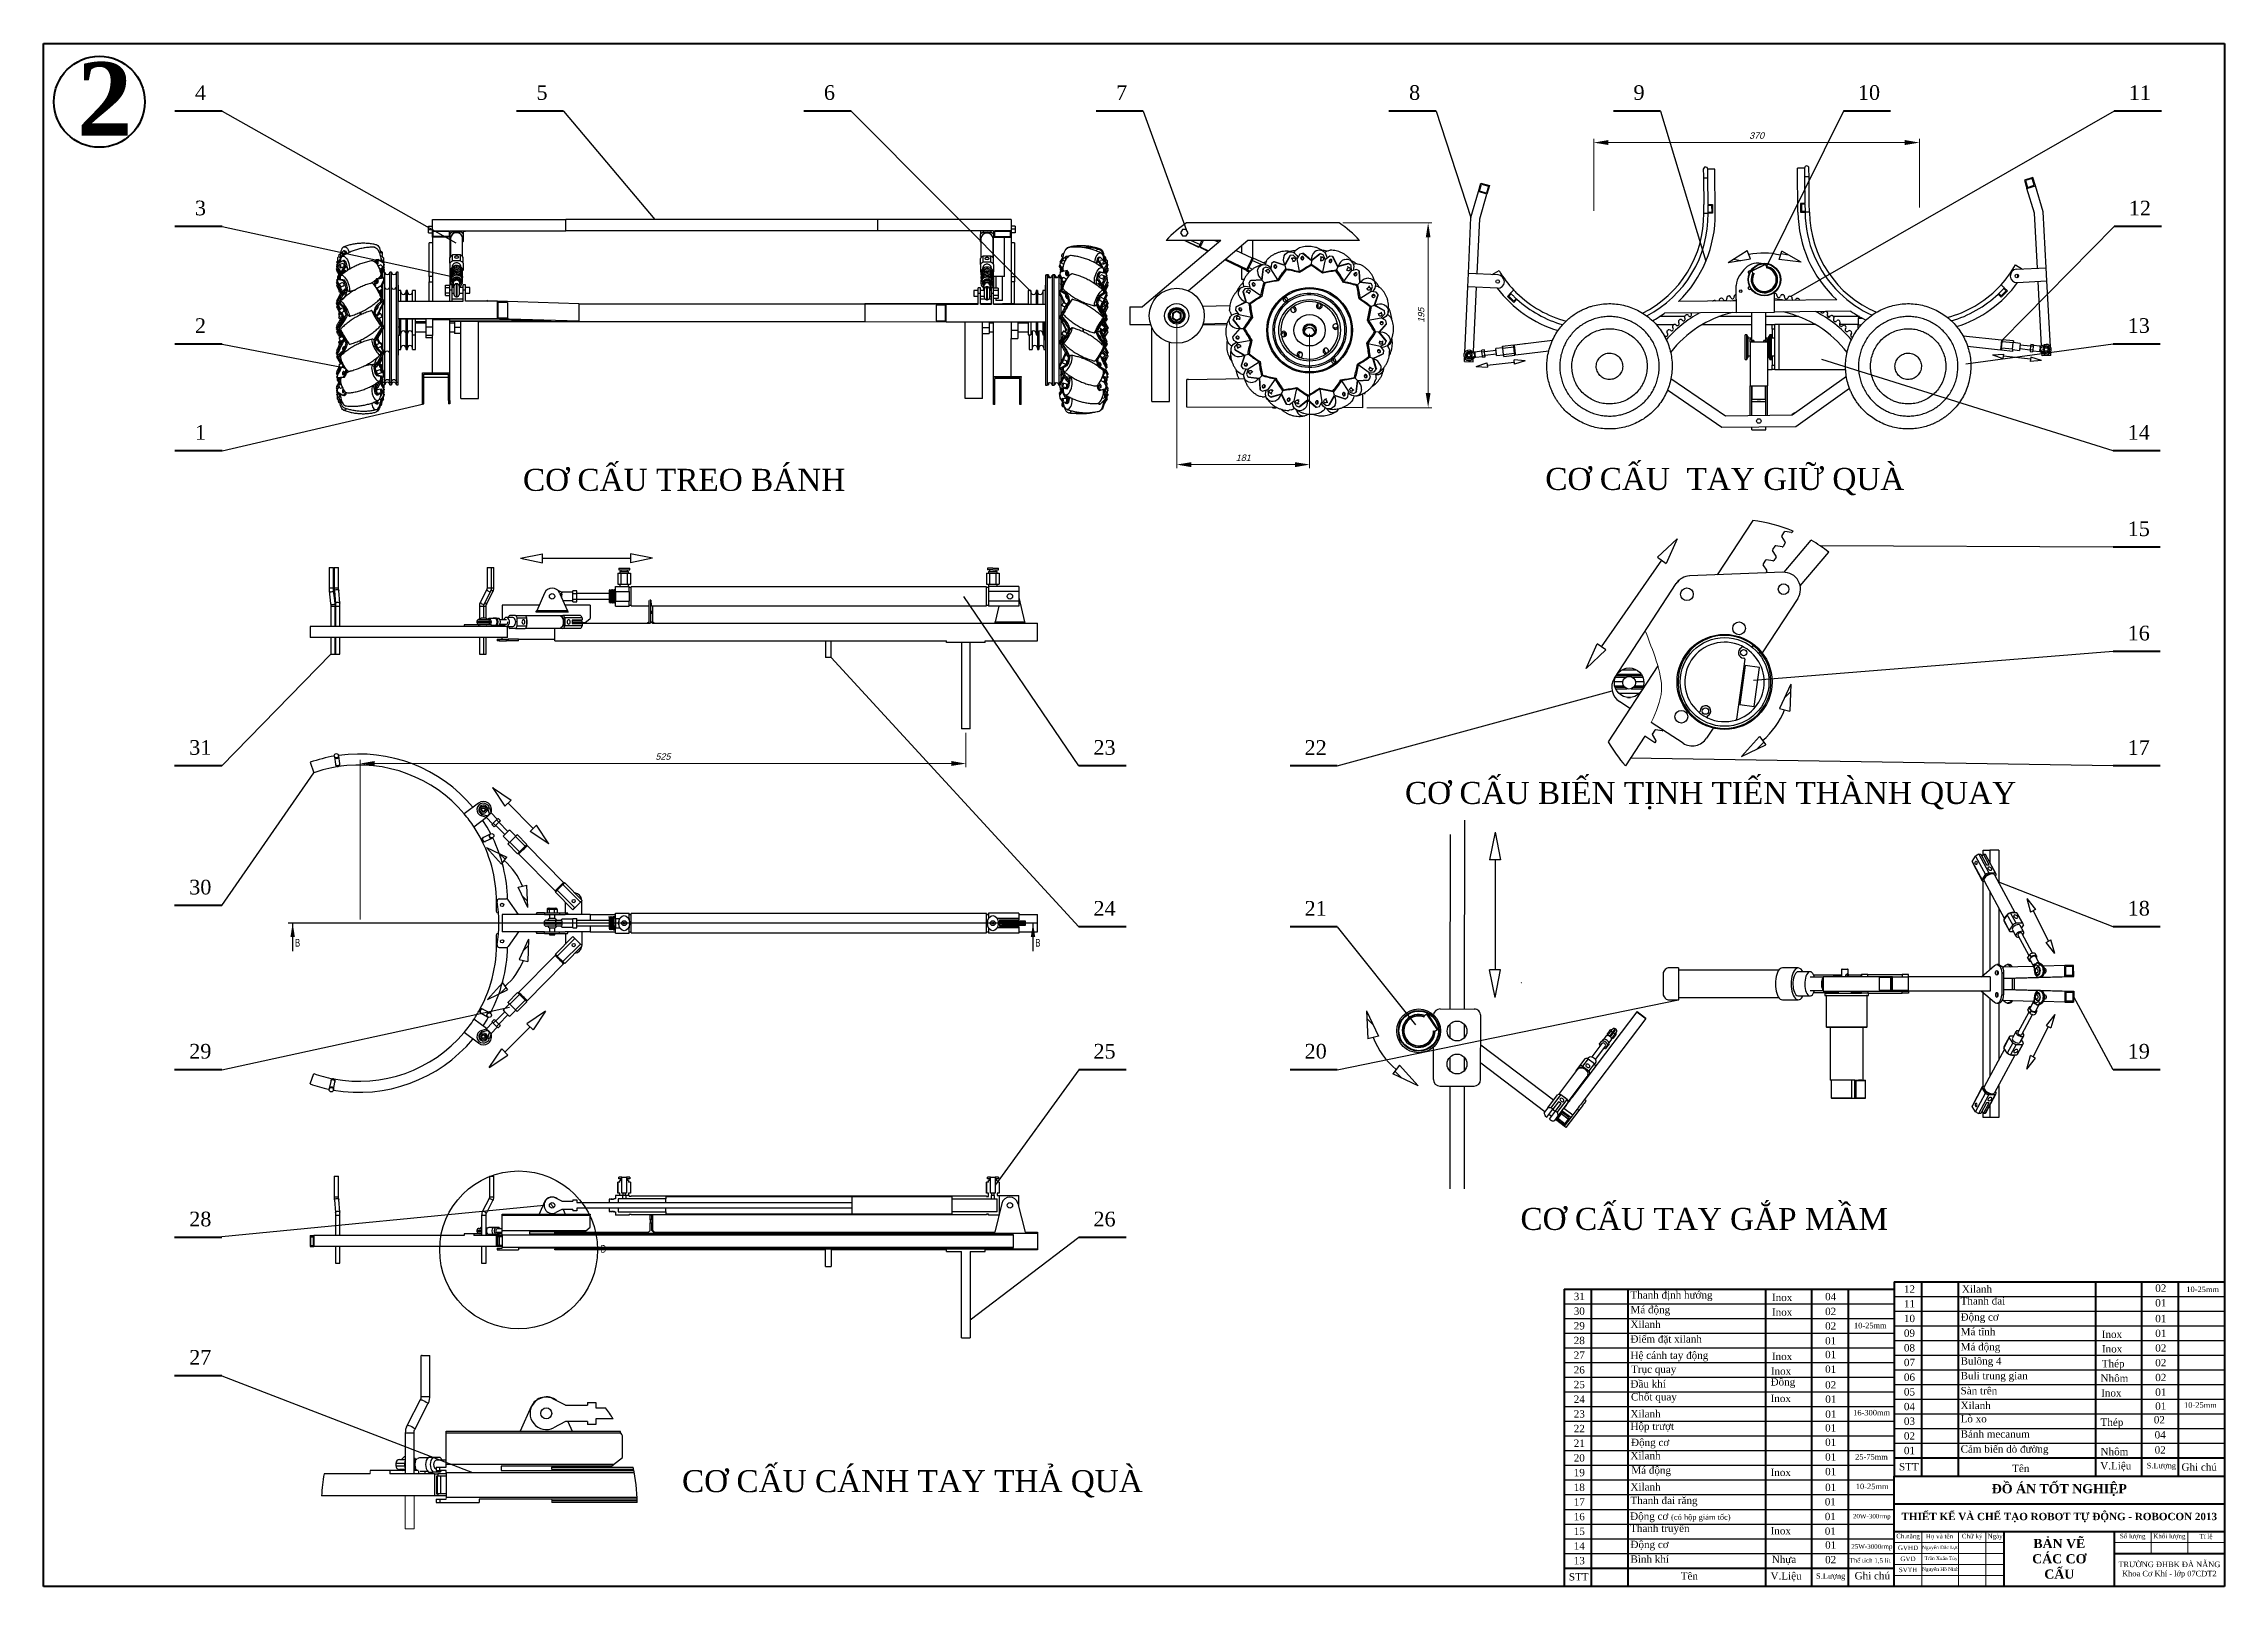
# Model space of a CAD drawing. Header units: millimetres. Extents: x -219 to 2642, y 0 to 2247.
# Drawn here: x -219 to 970, y 1406 to 2247 of the extents above; entities that cross this region are included whole.
import ezdxf

# ---------------------------------------------------------------- set-up
doc = ezdxf.new("R2010")
doc.units = ezdxf.units.MM
doc.header["$PDSIZE"] = -1
for name, color, linetype in [('dddd', 1, 'Continuous'), ('DUONGCINH', 1, 'Continuous'), ('TEXT', 1, 'Continuous')]:
    doc.layers.add(name, color=color, linetype=linetype)
doc.layers.add('net dam', color=7, linetype='Continuous', lineweight=35)
doc.layers.add('NETCOBAN', color=1, linetype='Continuous', lineweight=20)
doc.styles.add('dinh1', font='VNARIAL.TTF', dxfattribs={"oblique": 15})
doc.styles.add('SLDTEXTSTYLE0', font='TXT', dxfattribs={"width": 0.75})
doc.styles.get("Standard").update_dxf_attribs({"font": 'times_0.ttf'})
doc.styles.add('style2', font='VTIMEN.TTF')
doc.dimstyles.new('kt_tq', dxfattribs={"dimtxt": 3.5, "dimasz": 8, "dimexe": 2, "dimexo": 2, "dimgap": 2, "dimtad": 1, "dimdec": 0, "dimlfac": 2.5, "dimzin": 0, "dimtxsty": 'dinh1', "dimcen": 0.09, "dimclrd": 21, "dimclre": 21, "dimclrt": 256, "dimadec": 0, "dimazin": 0, "dimtm": 1e-09, "dimtfac": 1, "dimtdec": 0, "dimtofl": 0, "dimtmove": 0, "dimatfit": 3, "dimfxl": 0.18, "dimtolj": 1, "dimtzin": 0, "dimlwd": 13, "dimlwe": 13, "dimarcsym": 0})

msp = doc.modelspace()

# ---------------------------------------------------------------- texts
at = {"lineweight": 25, "insert": (-201.29, 2236.95), "char_height": 40, "width": 92.1209, "attachment_point": 1, "style": 'dinh1'}
msp.add_mtext('{\\fTimes New Roman|b1|i0|c0|p18;\\Q0;2}', dxfattribs=at)
at = {"char_height": 4.2, "attachment_point": 1, "style": 'SLDTEXTSTYLE0'}
for s, insert in [('B', (-82.39, 1759)), ('B', (321.25, 1759)), ('D', (84.25, 1592.17))]:
    msp.add_mtext(s, dxfattribs=dict(at, insert=insert))
at = {"layer": 'NETCOBAN', "attachment_point": 5}
for s, insert, char_height, width in [('{\\fTimes New Roman|b0|i0|c0|p18;4}', (-133.94, 2220.35), 8, 7.979), ('{\\fTimes New Roman|b0|i0|c0|p18;5}', (52.27, 2220.35), 8, 7.979), ('{\\fTimes New Roman|b0|i0|c0|p18;6}', (208.98, 2220.35), 8, 7.979), ('{\\fTimes New Roman|b0|i0|c0|p18;7}', (368.31, 2220.35), 8, 7.979), ('{\\fTimes New Roman|b0|i0|c0|p18;8}', (528.02, 2220.35), 8, 7.979), ('{\\fTimes New Roman|b0|i0|c0|p18;9}', (650.38, 2220.35), 8, 7.979), ('{\\fTimes New Roman|b0|i0|c0|p18;10}', (775.76, 2220.35), 8, 7.979), ('{\\fTimes New Roman|b0|i0|c0|p18;11}', (923.45, 2220.35), 8, 7.979), ('{\\fTimes New Roman|b0|i0|c0|p18;3}', (-133.94, 2157.41), 8, 7.979), ('{\\fTimes New Roman|b0|i0|c0|p18;12}', (923.45, 2157.41), 8, 7.979), ('{\\fTimes New Roman|b0|i0|c0|p18;2}', (-133.94, 2093.33), 8, 7.979), ('{\\fTimes New Roman|b0|i0|c0|p18;13}', (922.84, 2093.33), 8, 7.979), ('{\\fTimes New Roman|b0|i0|c0|p18;1}', (-133.94, 2035.14), 8, 7.979), ('{\\fTimes New Roman|b0|i0|c0|p18;14}', (922.84, 2035.14), 8, 7.979), ('{\\fTimes New Roman|b0|i0|c0|p18;CƠ CẤU TREO BÁNH}', (129.73, 2009.18), 12, 291.4021), ('{\\fTimes New Roman|b0|i0|c0|p18;CƠ CẤU  TAY GIỮ QUÀ}', (697.16, 2008.28), 12, 291.4021), ('{\\fTimes New Roman|b0|i0|c0|p18;15}', (922.84, 1982.53), 8, 7.979), ('{\\fTimes New Roman|b0|i0|c0|p18;16}', (922.84, 1925.69), 8, 7.979), ('{\\fTimes New Roman|b0|i0|c0|p18;31}', (-134.04, 1863.34), 8, 7.979), ('{\\fTimes New Roman|b0|i0|c0|p18;23}', (358.95, 1863.34), 8, 7.979), ('{\\fTimes New Roman|b0|i0|c0|p18;22}', (474.08, 1863.34), 8, 7.979), ('{\\fTimes New Roman|b0|i0|c0|p18;17}', (922.84, 1863.34), 8, 7.979), ('{\\fTimes New Roman|b0|i0|c0|p18;CƠ CẤU BIẾN TỊNH TIẾN THÀNH QUAY}', (689.4, 1837.07), 12, 329.4997), ('{\\fTimes New Roman|b0|i0|c0|p18;30}', (-134.04, 1787.19), 8, 7.979), ('{\\fTimes New Roman|b0|i0|c0|p18;24}', (358.95, 1775.68), 8, 7.979), ('{\\fTimes New Roman|b0|i0|c0|p18;21}', (474.08, 1775.68), 8, 7.979), ('{\\fTimes New Roman|b0|i0|c0|p18;18}', (922.84, 1775.68), 8, 7.979), ('{\\fTimes New Roman|b0|i0|c0|p18;29}', (-134.04, 1697.72), 8, 7.979), ('{\\fTimes New Roman|b0|i0|c0|p18;25}', (358.95, 1697.72), 8, 7.979), ('{\\fTimes New Roman|b0|i0|c0|p18;20}', (474.08, 1697.72), 8, 7.979), ('{\\fTimes New Roman|b0|i0|c0|p18;19}', (922.84, 1697.72), 8, 7.979), ('{\\fTimes New Roman|b0|i0|c0|p18;28}', (-134.04, 1606.25), 8, 7.979), ('{\\fTimes New Roman|b0|i0|c0|p18;26}', (358.95, 1606.25), 8, 7.979), ('{\\fTimes New Roman|b0|i0|c0|p18;CƠ CẤU TAY GẮP MẦM}', (685.93, 1606.28), 12, 291.4021), ('{\\fTimes New Roman|b0|i0|c0|p18;27}', (-134.04, 1530.91), 8, 7.979), ('{\\fTimes New Roman|b0|i0|c0|p18;CƠ CẤU CÁNH TAY THẢ QUÀ}', (254.21, 1461.96), 12, 291.4021), ('{\\fTimes New Roman|b1|i0|c0|p18;ĐỒ ÁN TỐT NGHIỆP}', (879.53, 1458.56), 5, 180), ('{\\fTimes New Roman|b1|i0|c0|p18;THIẾT KẾ VÀ CHẾ TẠO ROBOT TỰ ĐỘNG - ROBOCON 2013}', (879.53, 1443.56), 4, 171.4906), ('{\\fTimes New Roman|b0|i0|c0|p18;Ch.năng}', (797.03, 1433.06), 2.5, 15), ('{\\fTimes New Roman|b0|i0|c0|p18;GVHD}', (797.03, 1427.06), 2.5, 15), ('{\\fTimes New Roman|b0|i0|c0|p18;Nguyễn Đắc Lực}', (814.64, 1427.03), 1.9, 19.8828), ('{\\fTimes New Roman|b0|i0|c0|p18;Họ và tên}', (814.17, 1433.13), 2.5, 15), ('{\\fTimes New Roman|b1|i0|c0|p18;BẢN VẼ CÁC CƠ CẤU}', (879.53, 1421.06), 5, 46.4116), ('{\\fTimes New Roman|b0|i0|c0|p18;Số lượng} ', (919.53, 1433.06), 2.5, 15.823), ('{\\fTimes New Roman|b0|i0|c0|p18;Khối lượng}', (939.53, 1433.06), 2.5, 20), ('{\\fTimes New Roman|b0|i0|c0|p18;Tỉ lệ}', (959.53, 1433.06), 2.5, 20), ('{\\fTimes New Roman|b0|i0|c0|p18;Thể tích 1,5 lít}', (776.33, 1419.9), 2.5, 87.3687), ('{\\fTimes New Roman|b0|i0|c0|p18;SVTH}', (797.03, 1415.06), 2.5, 15), ('{\\fTimes New Roman|b0|i0|c0|p18;GVD}', (797.03, 1421.06), 2.5, 15), ('{\\fTimes New Roman|b0|i0|c0|p18;Nguyễn Hồ Ninh}', (814.71, 1415.16), 1.9, 21.7205), ('{\\fTimes New Roman|b0|i0|c0|p18;Trần Xuân Tùy}', (815.06, 1421.09), 1.9, 21.8239)]:
    msp.add_mtext(s, dxfattribs=dict(at, insert=insert, char_height=char_height, width=width))
at = {"layer": 'NETCOBAN', "attachment_point": 5, "style": 'style2'}
for s, insert, char_height, width in [('{\\fTimes New Roman|b0|i0|c0|p18;Chữ ký}', (832.03, 1433.06), 2.5, 15), ('{\\fTimes New Roman|b0|i0|c0|p18;TRƯỜNG ĐHBK ĐÀ NẴNG\\PKhoa Cơ Khí - lớp 07CDT2}', (939.53, 1415.06), 3, 60)]:
    msp.add_mtext(s, dxfattribs=dict(at, insert=insert, char_height=char_height, width=width))
at = {"layer": 'NETCOBAN', "lineweight": 50, "insert": (844.53, 1433.06), "char_height": 2.5, "width": 7.8657, "attachment_point": 5}
msp.add_mtext('{\\fTimes New Roman|b0|i0|c0|p18;Ngày}', dxfattribs=at)
at = {"layer": 'TEXT'}
for s, insert, char_height, width, attachment_point in [('{\\fVNtimes new roman|b0|i0|c0|p34;12}', (794.8, 1570.11), 4, 12.6141, 1), ('{\\fTimes New Roman|b0|i0|c0|p18;Xilanh}', (826.41, 1570.16), 4, 75, 1), ('{\\fVNtimes new roman|b0|i0|c0|p34;02}', (931.83, 1570.64), 4, 25, 1), ('{\\fVNtimes new roman|b0|i0|c0|p34;10-25mm}', (948.76, 1569.49), 3, 25, 1), ('{\\fVNtimes new roman|b0|i0|c0|p34;31}', (614.8, 1566.11), 4, 12.6141, 1), ('{\\fVNtimes new roman|b0|i0|c0|p34;30}', (614.8, 1558.11), 4, 12.6141, 1), ('{\\fTimes New Roman|b0|i0|c0|p18;Thanh định hướng}', (645.71, 1566.94), 4, 75, 1), ('{\\fTimes New Roman|b0|i0|c0|p18;Má động}', (645.71, 1558.94), 4, 75, 1), ('{\\fTimes New Roman|b0|i0|c0|p18;Inox}', (722.86, 1565.58), 4, 25, 1), ('{\\fVNtimes new roman|b0|i0|c0|p34;04}', (751.83, 1566.04), 4, 25, 1), ('{\\fVNtimes new roman|b0|i0|c0|p34;02}', (751.83, 1557.94), 4, 25, 1), ('{\\fVNtimes new roman|b0|i0|c0|p34;11}', (794.8, 1562.11), 4, 12.6141, 1), ('{\\fTimes New Roman|b0|i0|c0|p18;Thanh đai}', (825.71, 1563.71), 4, 75, 1), ('{\\fVNtimes new roman|b0|i0|c0|p34;01}', (931.83, 1562.64), 4, 25, 1), ('{\\fVNtimes new roman|b0|i0|c0|p34;29}', (614.8, 1550.11), 4, 12.6141, 1), ('{\\fTimes New Roman|b0|i0|c0|p18;Xilanh}', (645.71, 1550.94), 4, 75, 1), ('{\\fTimes New Roman|b0|i0|c0|p18;Inox}', (722.86, 1557.58), 4, 25, 1), ('{\\fVNtimes new roman|b0|i0|c0|p34;02}', (751.83, 1550.04), 4, 25, 1), ('{\\fVNtimes new roman|b0|i0|c0|p34;10-25mm}', (767.56, 1549.76), 3, 25, 1), ('\\fVNtimes new roman|b0|i0|c0|p34;09', (794.8, 1546.11), 4, 12.6141, 1), ('\\fVNtimes new roman|b0|i0|c0|p34;10', (794.8, 1554.11), 4, 12.6141, 1), ('{\\fTimes New Roman|b0|i0|c0|p18;Động cơ}', (825.71, 1554.94), 4, 75, 1), ('{\\fTimes New Roman|b0|i0|c0|p18;Má tĩnh}', (825.71, 1546.94), 4, 75, 1), ('{\\fVNtimes new roman|b0|i0|c0|p34;01}', (931.83, 1554.06), 4, 25, 1), ('{\\fVNtimes new roman|b0|i0|c0|p34;01}', (931.83, 1546.04), 4, 25, 1), ('{\\fVNtimes new roman|b0|i0|c0|p34;28}', (614.8, 1542.11), 4, 12.6141, 1), ('{\\fVNtimes new roman|b0|i0|c0|p34;27}', (614.8, 1534.11), 4, 12.6141, 1), ('{\\fTimes New Roman|b0|i0|c0|p18;Điểm đặt xilanh}', (645.71, 1542.94), 4, 75, 1), ('{\\fTimes New Roman|b0|i0|c0|p18;Hệ cánh tay động}', (645.71, 1534.04), 4, 75, 1), ('{\\fVNtimes new roman|b0|i0|c0|p34;01}', (751.83, 1541.94), 4, 25, 1), ('{\\fVNtimes new roman|b0|i0|c0|p34;01}', (751.83, 1534.46), 4, 25, 1), ('\\fVNtimes new roman|b0|i0|c0|p34;08', (794.8, 1538.11), 4, 12.6141, 1), ('{\\fTimes New Roman|b0|i0|c0|p18;Má động}', (825.71, 1538.7), 4, 75, 1), ('{\\fTimes New Roman|b0|i0|c0|p18;Inox}', (902.69, 1545.51), 4, 25, 1), ('{\\fTimes New Roman|b0|i0|c0|p18;Inox}', (902.77, 1537.56), 4, 25, 1), ('{\\fVNtimes new roman|b0|i0|c0|p34;02}', (931.83, 1538.04), 4, 25, 1), ('{\\fVNtimes new roman|b0|i0|c0|p34;26}', (614.8, 1526.11), 4, 12.6141, 1), ('{\\fTimes New Roman|b0|i0|c0|p18;Trục quay}', (646.05, 1526.44), 4, 75, 1), ('{\\fTimes New Roman|b0|i0|c0|p18;Inox}', (722.25, 1525.44), 4, 25, 1), ('{\\fTimes New Roman|b0|i0|c0|p18;Inox}', (722.84, 1533.44), 4, 25, 1), ('{\\fVNtimes new roman|b0|i0|c0|p34;01}', (751.83, 1526.46), 4, 25, 1), ('\\fVNtimes new roman|b0|i0|c0|p34;07', (794.8, 1530.11), 4, 12.6141, 1), ('\\fVNtimes new roman|b0|i0|c0|p34;06', (794.8, 1522.11), 4, 12.6141, 1), ('{\\fTimes New Roman|b0|i0|c0|p18;Bulông 4}', (825.71, 1530.94), 4, 75, 1), ('{\\fTimes New Roman|b0|i0|c0|p18;Buli trung gian}', (825.71, 1522.94), 4, 75, 1), ('{\\fTimes New Roman|b0|i0|c0|p18;Thép}', (902.69, 1529.51), 4, 25, 1), ('{\\fVNtimes new roman|b0|i0|c0|p34;02}', (931.83, 1530.04), 4, 25, 1), ('{\\fVNtimes new roman|b0|i0|c0|p34;02}', (931.83, 1521.94), 4, 25, 1), ('{\\fVNtimes new roman|b0|i0|c0|p34;25}', (614.8, 1518.11), 4, 12.6141, 1), ('{\\fVNtimes new roman|b0|i0|c0|p34;24}', (614.8, 1510.11), 4, 12.6141, 1), ('{\\fTimes New Roman|b0|i0|c0|p18;Đầu khí}', (645.71, 1518.44), 4, 75, 1), ('{\\fTimes New Roman|b0|i0|c0|p18;Chốt quay}', (646, 1511.41), 4, 75, 1), ('{\\fTimes New Roman|b0|i0|c0|p18;Đồng}', (722.12, 1519.55), 4, 25, 1), ('{\\fTimes New Roman|b0|i0|c0|p18;Inox}', (722.12, 1510.56), 4, 25, 1), ('{\\fVNtimes new roman|b0|i0|c0|p34;02}', (751.83, 1517.94), 4, 25, 1), ('{\\fVNtimes new roman|b0|i0|c0|p34;01}', (751.93, 1510.13), 4, 25, 1), ('\\fVNtimes new roman|b0|i0|c0|p34;05', (794.8, 1514.11), 4, 12.6141, 1), ('{\\fTimes New Roman|b0|i0|c0|p18;Sàn trên}', (825.71, 1514.76), 4, 75, 1), ('{\\fTimes New Roman|b0|i0|c0|p18;Nhôm}', (902.02, 1521.58), 4, 25, 1), ('{\\fTimes New Roman|b0|i0|c0|p18;Inox}', (902.36, 1513.56), 4, 25, 1), ('{\\fVNtimes new roman|b0|i0|c0|p34;01}', (931.83, 1513.94), 4, 25, 1), ('{\\fVNtimes new roman|b0|i0|c0|p34;23}', (614.8, 1502.11), 4, 12.6141, 1), ('{\\fTimes New Roman|b0|i0|c0|p18;Xilanh}', (645.71, 1502.16), 4, 75, 1), ('{\\fVNtimes new roman|b0|i0|c0|p34;01}', (751.93, 1501.97), 4, 25, 1), ('{\\fVNtimes new roman|b0|i0|c0|p34;16-300mm}', (767.14, 1502.27), 3, 25, 1), ('\\fVNtimes new roman|b0|i0|c0|p34;04', (794.8, 1506.11), 4, 12.6141, 1), ('\\fVNtimes new roman|b0|i0|c0|p34;03', (794.8, 1498.11), 4, 12.6141, 1), ('{\\fTimes New Roman|b0|i0|c0|p18;Xilanh}', (825.71, 1506.69), 4, 75, 1), ('{\\fTimes New Roman|b0|i0|c0|p18;Lò xo}', (825.71, 1499.48), 4, 75, 1), ('{\\fVNtimes new roman|b0|i0|c0|p34;02}', (931.06, 1498.9), 4, 25, 1), ('{\\fVNtimes new roman|b0|i0|c0|p34;01}', (931.8, 1506.35), 4, 25, 1), ('{\\fVNtimes new roman|b0|i0|c0|p34;10-25mm}', (947.54, 1506.41), 3, 25, 1), ('{\\fVNtimes new roman|b0|i0|c0|p34;22}', (614.8, 1494.11), 4, 12.6141, 1), ('{\\fTimes New Roman|b0|i0|c0|p18;Hộp trượt}', (645.71, 1495.37), 4, 75, 1), ('{\\fTimes New Roman|b0|i0|c0|p18; Động cơ}', (644.53, 1486.56), 4, 75, 1), ('{\\fVNtimes new roman|b0|i0|c0|p34;01}', (751.83, 1494.46), 4, 25, 1), ('{\\fVNtimes new roman|b0|i0|c0|p34;01}', (751.83, 1486.64), 4, 25, 1), ('\\fVNtimes new roman|b0|i0|c0|p34;02', (794.8, 1490.11), 4, 12.6141, 1), ('{\\fTimes New Roman|b0|i0|c0|p18;Bánh mecanum}', (825.71, 1491.14), 4, 75, 1), ('{\\fTimes New Roman|b0|i0|c0|p18;Thép}', (902.02, 1497.58), 4, 25, 1), ('{\\fVNtimes new roman|b0|i0|c0|p34;04}', (931.5, 1490.7), 4, 25, 1), ('{\\fVNtimes new roman|b0|i0|c0|p34;21}', (614.8, 1486.11), 4, 12.6141, 1), ('{\\fVNtimes new roman|b0|i0|c0|p34;20}', (614.8, 1478.11), 4, 12.6141, 1), ('{\\fTimes New Roman|b0|i0|c0|p18;Xilanh}', (645.69, 1479.38), 4, 75, 1), ('{\\fVNtimes new roman|b0|i0|c0|p34;01}', (751.83, 1478.64), 4, 25, 1), ('{\\fVNtimes new roman|b0|i0|c0|p34;25-75mm}', (768.2, 1478.14), 3, 25, 1), ('\\fVNtimes new roman|b0|i0|c0|p34;01', (794.8, 1482.11), 4, 12.6141, 1), ('{\\fTimes New Roman|b0|i0|c0|p18;Cảm biến dò đường}', (825.71, 1482.97), 4, 75, 1), ('{\\fTimes New Roman|b0|i0|c0|p18;Nhôm}', (902.02, 1481.58), 4, 25, 1), ('{\\fVNtimes new roman|b0|i0|c0|p34;02}', (931.52, 1482.46), 4, 25, 1), ('{\\fVNtimes new roman|b0|i0|c0|p34;19}', (614.8, 1470.11), 4, 12.6141, 1), ('{\\fTimes New Roman|b0|i0|c0|p18;Xilanh}', (645.71, 1462.31), 4, 75, 1), ('{\\fTimes New Roman|b0|i0|c0|p18;Má động}', (646.19, 1471.42), 4, 75, 1), ('{\\fTimes New Roman|b0|i0|c0|p18;Inox}', (722.12, 1470.22), 4, 25, 1), ('{\\fVNtimes new roman|b0|i0|c0|p34;01}', (751.83, 1470.64), 4, 25, 1), ('\\fVNtimes new roman|b0|i0|c0|p34;STT', (792.12, 1473.29), 4, 9.2349, 1), ('{\\fTimes New Roman|b0|i0|c0|p18;Tên}', (858.52, 1472.4), 4, 21.0435, 2), ('{\\fTimes New Roman|b0|i0|c0|p18;V.Liệu}', (910.32, 1473.8), 4, 21.0435, 2), ('{\\fTimes New Roman|b0|i0|c0|p18;S.Lượng}', (935.15, 1473.41), 3, 21.0435, 2), ('{\\fTimes New Roman|b0|i0|c0|p18;Ghi chú}', (955.81, 1473.12), 4, 21.0435, 2), ('{\\fVNtimes new roman|b0|i0|c0|p34;18}', (614.8, 1462.11), 4, 12.6141, 1), ('{\\fVNtimes new roman|b0|i0|c0|p34;17}', (614.8, 1454.11), 4, 12.6141, 1), ('{\\fTimes New Roman|b0|i0|c0|p18;Thanh đai răng}', (645.71, 1454.94), 4, 75, 1), ('{\\fVNtimes new roman|b0|i0|c0|p34;01}', (751.66, 1454.17), 4, 25, 1), ('{\\fVNtimes new roman|b0|i0|c0|p34;01}', (751.83, 1462.06), 4, 25, 1), ('{\\fVNtimes new roman|b0|i0|c0|p34;10-25mm}', (768.57, 1462.07), 3, 25, 1), ('{\\fVNtimes new roman|b0|i0|c0|p34;16}', (614.8, 1446.11), 4, 12.6141, 1), ('{\\fTimes New Roman|b0|i0|c0|p18;Thanh truyền}', (645.54, 1439.74), 4, 75, 1), ('{\\fTimes New Roman|b0|i0|c0|p18;Động cơ \\H0.75x;(có hộp giảm tốc)}', (645.54, 1446.34), 4, 75, 1), ('{\\fVNtimes new roman|b0|i0|c0|p34;01}', (751.66, 1446.17), 4, 25, 1), ('{\\fVNtimes new roman|b0|i0|c0|p34;20W-300rmp}', (766.99, 1445.57), 2.5, 25, 1), ('{\\fVNtimes new roman|b0|i0|c0|p34;15}', (614.8, 1438.11), 4, 12.6141, 1), ('{\\fVNtimes new roman|b0|i0|c0|p34;14}', (614.8, 1430.11), 4, 12.6141, 1), ('{\\fTimes New Roman|b0|i0|c0|p18;Động cơ}', (645.71, 1430.94), 4, 75, 1), ('{\\fTimes New Roman|b0|i0|c0|p18;Inox}', (722.12, 1438.41), 4, 25, 1), ('{\\fVNtimes new roman|b0|i0|c0|p34;01}', (751.66, 1438.17), 4, 25, 1), ('{\\fVNtimes new roman|b0|i0|c0|p34;01}', (751.83, 1430.64), 4, 25, 1), ('{\\fVNtimes new roman|b0|i0|c0|p34;25W-3000rmp}', (766.09, 1429.09), 2.5, 25, 1), ('{\\fVNtimes new roman|b0|i0|c0|p34;13}', (614.8, 1422.11), 4, 12.6141, 1), ('{\\fTimes New Roman|b0|i0|c0|p18;Bình khí}', (645.71, 1422.94), 4, 75, 1), ('{\\fTimes New Roman|b0|i0|c0|p18;Nhựa}', (722.74, 1422.81), 4, 25, 1), ('{\\fVNtimes new roman|b0|i0|c0|p34;02}', (751.83, 1422.64), 4, 25, 1), ('\\fVNtimes new roman|b0|i0|c0|p34;STT', (612.12, 1413.29), 4, 9.2349, 1), ('{\\fTimes New Roman|b0|i0|c0|p18;Tên}', (677.81, 1413.73), 4, 21.0435, 2), ('{\\fTimes New Roman|b0|i0|c0|p18;V.Liệu}', (730.55, 1413.79), 4, 21.0435, 2), ('{\\fTimes New Roman|b0|i0|c0|p18;S.Lượng}', (754.86, 1413.25), 3, 21.0435, 2), ('{\\fTimes New Roman|b0|i0|c0|p18;Ghi chú}', (777.58, 1413.87), 4, 21.0435, 2)]:
    msp.add_mtext(s, dxfattribs=dict(at, insert=insert, char_height=char_height, width=width, attachment_point=attachment_point))

# ---------------------------------------------------------------- blocks, each defined once
blk = doc.blocks.new('*D3')
at = {"layer": 'Defpoints', "color": 21, "lineweight": 13, "ltscale": 0.5}
for p, q in [((398.3, 2096.7), (398.3, 2015.6)), ((470.8, 2088.8), (470.8, 2015.6)), ((406.3, 2017.6), (462.8, 2017.6))]:
    blk.add_line(p, q, dxfattribs=at)
at = {"layer": 'Defpoints', "color": 0, "ltscale": 0.5}
for p in [(398.3, 2098.7), (470.8, 2090.8), (470.8, 2017.6)]:
    blk.add_point(p, dxfattribs=at)
at = {"layer": 'Defpoints', "color": 21, "ltscale": 0.5}
for points in [[(406.3, 2018.9), (406.3, 2016.2), (398.3, 2017.6)], [(462.8, 2018.9), (462.8, 2016.2), (470.8, 2017.6)]]:
    blk.add_solid(points, dxfattribs=at)
at = {"layer": 'Defpoints', "lineweight": 25, "ltscale": 0.5, "insert": (434.6, 2021.3), "char_height": 3.5, "attachment_point": 5, "style": 'dinh1'}
blk.add_mtext('\\A1;181', dxfattribs=at)
blk = doc.blocks.new('*D4')
at = {"layer": 'Defpoints', "color": 21, "lineweight": 13, "ltscale": 0.5}
for p, q in [((488.9, 2149.4), (537.4, 2149.4)), ((535.4, 2141.4), (535.4, 2056.6)), ((501.9, 2048.6), (537.4, 2048.6))]:
    blk.add_line(p, q, dxfattribs=at)
at = {"layer": 'Defpoints', "color": 0, "ltscale": 0.5}
for p in [(486.9, 2149.4), (499.9, 2048.6), (535.4, 2048.6)]:
    blk.add_point(p, dxfattribs=at)
at = {"layer": 'Defpoints', "color": 21, "ltscale": 0.5}
for points in [[(534.1, 2141.4), (536.7, 2141.4), (535.4, 2149.4)], [(534.1, 2056.6), (536.7, 2056.6), (535.4, 2048.6)]]:
    blk.add_solid(points, dxfattribs=at)
at = {"layer": 'Defpoints', "lineweight": 25, "ltscale": 0.5, "insert": (531.6, 2099), "char_height": 3.5, "attachment_point": 5, "rotation": 90, "style": 'dinh1'}
blk.add_mtext('\\A1;195', dxfattribs=at)
blk = doc.blocks.new('*D5')
at = {"layer": 'Defpoints', "color": 21, "lineweight": 13, "ltscale": 0.5}
for p, q in [((625.7, 2155.9), (625.7, 2195.1)), ((633.7, 2193.1), (795.3, 2193.1)), ((803.3, 2157.8), (803.3, 2195.1))]:
    blk.add_line(p, q, dxfattribs=at)
at = {"layer": 'Defpoints', "color": 0, "ltscale": 0.5}
for p in [(803.3, 2193.1), (625.7, 2153.9), (803.3, 2155.8)]:
    blk.add_point(p, dxfattribs=at)
at = {"layer": 'Defpoints', "color": 21, "ltscale": 0.5}
for points in [[(633.7, 2194.5), (633.7, 2191.8), (625.7, 2193.1)], [(795.3, 2194.5), (795.3, 2191.8), (803.3, 2193.1)]]:
    blk.add_solid(points, dxfattribs=at)
at = {"layer": 'Defpoints', "lineweight": 25, "ltscale": 0.5, "insert": (714.5, 2196.9), "char_height": 3.5, "attachment_point": 5, "style": 'dinh1'}
blk.add_mtext('\\A1;370', dxfattribs=at)
blk = doc.blocks.new('*D6')
at = {"layer": 'Defpoints', "color": 21, "lineweight": 13, "ltscale": 0.5}
for p, q in [((283.4, 1871.4), (283.4, 1852.6)), ((-46.9, 1769.6), (-46.9, 1856.6)), ((-38.9, 1854.6), (275.4, 1854.6))]:
    blk.add_line(p, q, dxfattribs=at)
at = {"layer": 'Defpoints', "color": 0, "ltscale": 0.5}
for p in [(283.4, 1873.4), (283.4, 1854.6), (-46.9, 1767.6)]:
    blk.add_point(p, dxfattribs=at)
at = {"layer": 'Defpoints', "color": 21, "ltscale": 0.5}
for points in [[(-38.9, 1856), (-38.9, 1853.3), (-46.9, 1854.6)], [(275.4, 1856), (275.4, 1853.3), (283.4, 1854.6)]]:
    blk.add_solid(points, dxfattribs=at)
at = {"layer": 'Defpoints', "lineweight": 25, "ltscale": 0.5, "insert": (118.2, 1858.4), "char_height": 3.5, "attachment_point": 5, "style": 'dinh1'}
blk.add_mtext('\\A1;525', dxfattribs=at)

# ---------------------------------------------------------------- dimensions: what is measured, and where the dimension line sits
at = {"layer": 'Defpoints', "lineweight": 25, "ltscale": 0.5}
for base, p1, p2, text, picture, middle in [((803.28, 2193.13), (625.69, 2153.94), (803.28, 2155.85), '370', '*D5', (714.48, 2196.92)), ((283.37, 1854.63), (-46.87, 1767.61), (283.37, 1873.45), '525', '*D6', (118.25, 1858.41))]:
    dim = msp.add_linear_dim(base=base, p1=p1, p2=p2, text=text, dimstyle='kt_tq', dxfattribs=at)
    dim.commit()
    dim.dimension.update_dxf_attribs({"geometry": picture, "text_midpoint": middle})
dim = msp.add_linear_dim(base=(535.39, 2048.58), p1=(486.93, 2149.41), p2=(499.86, 2048.58), angle=90, text='195', dimstyle='kt_tq', dxfattribs=at)
dim.commit()
dim.dimension.update_dxf_attribs({"geometry": '*D4', "text_midpoint": (531.6, 2099)})
dim = msp.add_linear_dim(base=(470.78, 2017.56), p1=(398.32, 2098.71), p2=(470.78, 2090.78), dimstyle='kt_tq', dxfattribs=at)
dim.commit()
dim.dimension.update_dxf_attribs({"geometry": '*D3', "text_midpoint": (434.55, 2021.34)})

# ---------------------------------------------------------------- hatches: boundary and pattern name
at = {"lineweight": 25, "ltscale": 0.4}
h = msp.add_hatch(dxfattribs=at)
h.set_pattern_fill('ANSI32', color=256, scale=1.2, angle=124.61997, style=0)
h.set_pattern_definition([(169.61997, (13371.224, -16672.372), (-2.059415, -11.2429404), []), (169.61997, (13368.163, -16667.938), (-2.059415, -11.2429404), [])])
h.paths.add_polyline_path([(728.25, 2133.98), (726.71, 2129.43), (738.85, 2127.86)])
h.paths.add_polyline_path([(711.13, 2129.78), (709.43, 2134.27), (699.06, 2127.76)])
h = msp.add_hatch()
h.set_pattern_fill('PLASTI', color=256, style=0)
h.set_pattern_definition([(0, (-17753.3755, 1362.0165), (0, 6.35), []), (0, (-17753.3755, 1362.81), (0, 6.35), []), (0, (-17753.3755, 1363.604), (0, 6.35), []), (0, (-17753.3755, 1365.985), (0, 6.35), [])])
h.paths.add_polyline_path([(651.66, 1894.14), (651.84, 1894.41, 0.1405543), (653.07, 1898.68, 0.7379314), (638.34, 1903.23), (638.16, 1902.96, 0.1405585), (636.93, 1898.68, 0.7379242)])
h.paths.add_polyline_path([(641.54, 1898.68, -1), (648.46, 1898.68, -1)], flags=16)
h = msp.add_hatch(dxfattribs=at)
h.set_pattern_fill('ANSI32', color=256, scale=1.44, style=0)
h.set_pattern_definition([(45, (-26471.741, 2200.907), (-9.6986766, 9.6986766), []), (45, (-26465.276, 2200.907), (-9.6986766, 9.6986766), [])])
h.paths.add_polyline_path([(719.45, 1864.82), (716.01, 1869.44), (706.19, 1858.52)])
h.paths.add_polyline_path([(726.98, 1884.58), (732.57, 1883.21), (733.21, 1897.88)])
h = msp.add_hatch(dxfattribs=at)
h.set_pattern_fill('ANSI32', color=256, scale=1.2, style=0)
h.set_pattern_definition([(315, (-22626.313, 1523.569), (-8.0822305, -8.0822305), []), (315, (-22620.925, 1523.569), (-8.0822305, -8.0822305), [])])
h.paths.add_polyline_path([(21.96, 1808.89), (30.15, 1799.79), (33.02, 1803.64)])
h.paths.add_polyline_path([(44.48, 1776.09), (43.95, 1788.32), (39.28, 1787.17)])
h = msp.add_hatch(dxfattribs=at)
h.set_pattern_fill('ANSI32', color=256, scale=1.2, style=0)
h.set_pattern_definition([(45, (-22625.805, 2011.373), (-8.0822305, 8.0822305), []), (45, (-22620.417, 2011.373), (-8.0822305, 8.0822305), [])])
h.paths.add_polyline_path([(33.52, 1731.3), (30.66, 1735.15), (22.47, 1726.05)])
h.paths.add_polyline_path([(39.79, 1747.77), (44.45, 1746.62), (44.99, 1758.85)])
h = msp.add_hatch(dxfattribs=at)
h.set_pattern_fill('ANSI32', color=256, scale=1.5, style=0)
h.set_pattern_definition([(135, (28840.3, 2035.496), (10.102788, 10.102788), []), (135, (28833.565, 2035.496), (10.102788, 10.102788), [])])
h.paths.add_polyline_path([(529.96, 1678.85), (519.72, 1690.22), (516.14, 1685.41)])
h.paths.add_polyline_path([(501.81, 1719.84), (502.48, 1704.56), (508.3, 1705.99)])
h = msp.add_hatch()
h.set_pattern_fill('ANSI31', color=256, scale=1.2, angle=90, style=0)
h.set_pattern_definition([(135, (-177.361, 1342.354), (-2.694077, -2.694077), [])])
edge = h.paths.add_edge_path(flags=0)
edge.add_arc((57.78, 1613.79), 1.5, 157.27871, 517.27871)

# ---------------------------------------------------------------- linework, layer by layer
for p, q in [((691.67, 2178.65), (687.83, 2178.61)), ((691.93, 2154.65), (691.67, 2178.65)), ((740.62, 2179.18), (736.79, 2179.13)), ((737.04, 2155.14), (736.79, 2179.13)), ((558.76, 2152.27), (562.87, 2166.37)), ((562.87, 2166.37), (564.21, 2170.98)), ((567.48, 2165.03), (562.87, 2166.37)), ((563.47, 2166.7), (564.54, 2170.39)), ((567.15, 2165.63), (563.47, 2166.7)), ((563.53, 2151.48), (567.48, 2165.03)), ((564.21, 2170.98), (568.82, 2169.64)), ((564.54, 2170.39), (568.23, 2169.31)), ((565.1, 2170.8), (565.06, 2170.74)), ((568.23, 2169.31), (567.15, 2165.63)), ((568.82, 2169.64), (567.48, 2165.03)), ((685.48, 2173.78), (685.63, 2159.38)), ((688.03, 2159.41), (687.88, 2173.81)), ((740.68, 2174.38), (740.83, 2159.98)), ((743.23, 2160), (743.08, 2174.4)), ((865.12, 2174.1), (860.52, 2172.72)), ((860.52, 2172.72), (861.9, 2168.12)), ((864.8, 2173.5), (861.12, 2172.4)), ((861.12, 2172.4), (862.22, 2168.72)), ((861.9, 2168.12), (866.5, 2169.5)), ((865.95, 2154.6), (861.9, 2168.12)), ((862.22, 2168.72), (865.9, 2169.82)), ((865.9, 2169.82), (864.8, 2173.5)), ((866.5, 2169.5), (865.12, 2174.1)), ((870.71, 2155.43), (866.5, 2169.5)), ((557.35, 2121.72), (558.76, 2152.27)), ((685.69, 2154.58), (685.63, 2159.38)), ((688.03, 2159.41), (690.43, 2159.43)), ((688.03, 2159.41), (688.04, 2158.93)), ((688.04, 2158.93), (689.96, 2158.95)), ((688.08, 2155.09), (688.04, 2158.93)), ((690, 2155.11), (688.08, 2155.09)), ((688.08, 2155.09), (688.09, 2154.61)), ((690.49, 2154.63), (688.09, 2154.61)), ((689.96, 2158.95), (690, 2155.11)), ((690.43, 2159.43), (690.49, 2154.63)), ((740.83, 2159.98), (738.43, 2159.95)), ((738.43, 2159.95), (738.48, 2155.15)), ((738.48, 2155.15), (740.88, 2155.18)), ((740.84, 2159.5), (738.92, 2159.48)), ((738.92, 2159.48), (738.96, 2155.64)), ((738.96, 2155.64), (740.88, 2155.66)), ((740.84, 2159.5), (740.83, 2159.98)), ((740.84, 2159.5), (740.88, 2155.66)), ((740.88, 2155.18), (740.88, 2155.66)), ((743.28, 2155.2), (743.23, 2160)), ((867.56, 2124.64), (865.95, 2154.6)), ((872.36, 2124.9), (870.71, 2155.43)), ((-9.61, 2145.7), (-9.61, 2147.5)), ((-9.61, 2147.5), (-7.51, 2147.5)), ((-9.61, 2145.7), (-7.51, 2145.7)), ((-9.61, 2143.9), (-9.61, 2145.7)), ((-9.61, 2143.9), (-7.51, 2143.9)), ((-7.51, 2141.5), (-7.51, 2151.1)), ((-7.51, 2151.1), (65.18, 2151.1)), ((2.09, 2141.5), (-7.51, 2141.5)), ((-7.51, 2141.5), (-7.51, 2106.66)), ((-7.03, 2145.1), (1.61, 2145.1)), ((-7.03, 2141.98), (-7.03, 2145.1)), ((-7.03, 2144.8), (1.61, 2144.8)), ((1.61, 2141.98), (-7.03, 2141.98)), ((1.61, 2145.1), (1.61, 2141.98)), ((2.09, 2145.1), (2.09, 2141.5)), ((2.09, 2145.1), (65.18, 2145.1)), ((2.09, 2141.5), (2.09, 2130.55)), ((2.39, 2140.94), (2.39, 2130.94)), ((3.53, 2145.1), (3.53, 2144.45)), ((3.53, 2144.45), (7.86, 2144.45)), ((7.86, 2145.1), (7.86, 2144.45)), ((8.99, 2130.94), (8.99, 2140.94)), ((9.29, 2145.1), (9.29, 2143.16)), ((9.29, 2144.8), (10.49, 2144.8)), ((9.29, 2143.16), (9.29, 2139.25)), ((65.18, 2145.1), (65.18, 2151.1)), ((235.41, 2151.1), (65.18, 2151.1)), ((235.41, 2145.1), (65.18, 2145.1)), ((235.41, 2145.1), (235.41, 2151.1)), ((308.09, 2151.1), (235.41, 2151.1)), ((298.49, 2145.1), (235.41, 2145.1)), ((291.29, 2145.1), (291.29, 2142.97)), ((291.29, 2139.1), (291.29, 2142.97)), ((291.59, 2140.77), (291.59, 2130.29)), ((292.73, 2145.1), (292.73, 2144.26)), ((292.73, 2144.26), (297.06, 2144.26)), ((297.06, 2145.1), (297.06, 2144.26)), ((298.19, 2130.29), (298.19, 2140.77)), ((298.49, 2145.1), (298.49, 2141.5)), ((298.49, 2141.5), (308.09, 2141.5)), ((298.49, 2129.6), (298.49, 2141.5)), ((298.97, 2145.1), (298.97, 2141.98)), ((307.61, 2145.1), (298.97, 2145.1)), ((298.97, 2144.8), (307.61, 2144.8)), ((298.97, 2141.98), (307.61, 2141.98)), ((304.49, 2120.2), (304.49, 2141.5)), ((307.61, 2141.98), (307.61, 2145.1)), ((308.09, 2151.1), (308.09, 2141.5)), ((310.19, 2147.58), (308.09, 2147.58)), ((310.19, 2145.87), (308.09, 2145.87)), ((310.19, 2143.99), (308.09, 2143.99)), ((310.19, 2143.83), (308.09, 2143.83)), ((308.09, 2141.5), (308.09, 2105.2)), ((310.19, 2147.58), (310.19, 2145.87)), ((310.19, 2145.87), (310.19, 2143.99)), ((310.19, 2143.99), (310.19, 2143.83)), ((401.43, 2145.81), (400.39, 2144.01)), ((400.39, 2144.01), (401.43, 2142.21)), ((403.51, 2145.81), (401.43, 2145.81)), ((401.43, 2142.21), (403.51, 2142.21)), ((404.54, 2144.01), (403.51, 2145.81)), ((403.51, 2142.21), (404.54, 2144.01)), ((486.93, 2149.41), (403.68, 2149.41)), ((562.15, 2121.5), (563.53, 2151.48)), ((-59.75, 2127.86), (-59.27, 2128.46)), ((-59.16, 2130.26), (-59.27, 2128.46)), ((-59.27, 2128.46), (-58.71, 2127.83)), ((-59.27, 2128.46), (-58.71, 2127.82)), ((-59.16, 2127.02), (-56.02, 2132.69)), ((-59.16, 2130.26), (-58.41, 2131.25)), ((-58.4, 2131.2), (-59.16, 2130.26)), ((-56.02, 2128.76), (-59.16, 2127.02)), ((-58.06, 2127.63), (-57.6, 2128.47)), ((-56.19, 2132.39), (-58.02, 2132.28)), ((-57.9, 2130.48), (-57.22, 2130.53)), ((-57.58, 2132.52), (-57.63, 2132.3)), ((-57.62, 2132.3), (-57.59, 2132.34)), ((-56.02, 2134.19), (-57.52, 2132.31)), ((-55.15, 2133.7), (-56.02, 2134.19)), ((-55.37, 2134.16), (-56.02, 2134.19)), ((-56.02, 2132.69), (-55.15, 2132.89)), ((-55.37, 2132.5), (-56.02, 2132.69)), ((-55.37, 2128.89), (-56.02, 2128.76)), ((-55.15, 2127.74), (-56.02, 2128.76)), ((-55.86, 2131.61), (-55.37, 2132.5)), ((-54.5, 2133.67), (-55.37, 2134.16)), ((-55.37, 2132.5), (-54.5, 2132.69)), ((-54.5, 2127.86), (-55.37, 2128.89)), ((-54.93, 2132.82), (-55.15, 2133.7)), ((-54.5, 2133.67), (-55.15, 2133.7)), ((-54.5, 2132.69), (-55.15, 2132.89)), ((-54.21, 2132.53), (-54.5, 2133.67)), ((-54.5, 2132.69), (-54.4, 2132.42)), ((-38.84, 2128.41), (-38.89, 2128.19)), ((-37.97, 2129.41), (-38.84, 2128.41)), ((-38.84, 2128.41), (-38.19, 2128.3)), ((-37.32, 2129.3), (-38.19, 2128.3)), ((-37.97, 2129.41), (-37.32, 2129.3)), ((-34.18, 2127.4), (-37.32, 2129.3)), ((-36.23, 2132.92), (-36.49, 2133.26)), ((-35.56, 2133.11), (-36.34, 2132.89)), ((-35.85, 2131.16), (-35.07, 2131.38)), ((-35.37, 2133.68), (-35.79, 2133.65)), ((-35.71, 2128.78), (-35.33, 2128.09)), ((-35.7, 2130.12), (-34.18, 2127.4)), ((-34.18, 2130.27), (-35.05, 2131.39)), ((-34.51, 2127.99), (-34.07, 2128.47)), ((-34.51, 2127.98), (-34.07, 2128.47)), ((-34.18, 2130.27), (-34.07, 2128.47)), ((-34.07, 2128.47), (-34.08, 2128.46)), ((-33.76, 2128.09), (-34.07, 2128.47)), ((-7.51, 2138.5), (-9.31, 2138.5)), ((2.39, 2138.5), (2.09, 2138.5)), ((2.09, 2127.33), (2.09, 2130.55)), ((3.53, 2128.63), (3.53, 2131.85)), ((7.86, 2131.85), (3.53, 2131.85)), ((7.86, 2128.63), (3.53, 2128.63)), ((7.86, 2128.63), (7.86, 2131.85)), ((9.29, 2127.33), (9.29, 2130.55)), ((291.29, 2126.57), (291.29, 2129.9)), ((292.73, 2127.85), (292.73, 2131.19)), ((297.06, 2131.19), (292.73, 2131.19)), ((297.06, 2127.85), (297.06, 2131.19)), ((298.49, 2138.5), (298.19, 2138.5)), ((298.49, 2126.57), (298.49, 2129.6)), ((309.89, 2138.5), (308.09, 2138.5)), ((337.9, 2131.07), (334.77, 2127.99)), ((334.77, 2127.99), (336.49, 2130.68)), ((335.94, 2130.78), (336.49, 2130.69)), ((336.79, 2132.46), (336.25, 2132.56)), ((337.49, 2128.49), (336.42, 2128.9)), ((338.56, 2131.11), (337.9, 2131.07)), ((338.68, 2130.42), (337.9, 2131.07)), ((338.98, 2130.75), (338.56, 2131.11)), ((355.08, 2129.96), (354.43, 2127.14)), ((355.95, 2130.73), (355.08, 2129.96)), ((355.08, 2129.96), (355.74, 2129.91)), ((355.08, 2128.17), (355.74, 2128.43)), ((355.74, 2129.91), (355.36, 2128.28)), ((356.61, 2130.69), (355.74, 2129.91)), ((355.74, 2128.43), (356.61, 2127.94)), ((355.95, 2130.73), (356.61, 2130.69)), ((358.78, 2128.67), (356.61, 2130.69)), ((358.9, 2128.65), (356.86, 2129)), ((358.69, 2131.33), (358.14, 2131.3)), ((358.53, 2131.32), (358.17, 2131.79)), ((358.37, 2129.96), (358.36, 2129.99)), ((358.36, 2129.98), (359.74, 2127.77)), ((358.65, 2129.52), (358.8, 2129.53)), ((359.74, 2128.09), (358.81, 2129.53)), ((359.21, 2130.87), (359.13, 2130.87)), ((359.25, 2128.84), (359.3, 2128.85)), ((360.34, 2128.88), (359.56, 2129.93)), ((360.34, 2128.88), (360.46, 2127.09)), ((422.3, 2139.81), (379.6, 2103.51)), ((422.3, 2139.81), (392.56, 2139.81)), ((402.83, 2139.81), (410.27, 2136.12)), ((402.92, 2139.81), (410.41, 2136.26)), ((437.13, 2139.81), (404.73, 2112.27)), ((406.27, 2139.81), (411.02, 2137.56)), ((410.52, 2136.5), (411.01, 2136.26)), ((410.6, 2136.66), (411.14, 2136.41)), ((410.94, 2136.12), (415.37, 2133.92)), ((411.02, 2137.56), (412.1, 2139.81)), ((411.08, 2136.27), (415.61, 2134.12)), ((421.12, 2138.81), (419.01, 2139.81)), ((424.73, 2129.28), (436.2, 2123.58)), ((425.12, 2129.61), (436.55, 2124.18)), ((439.38, 2130.14), (430.64, 2134.29)), ((433.77, 2132.8), (433.77, 2136.96)), ((498.05, 2139.81), (437.13, 2139.81)), ((439.44, 2128.86), (437.58, 2124.95)), ((439.86, 2129.75), (439.32, 2130.01)), ((444.64, 2126.39), (439.44, 2128.86)), ((439.77, 2129.79), (439.77, 2139.81)), ((446.72, 2126.99), (440.06, 2130.16)), ((459.91, 2131.4), (457.09, 2126.32)), ((460.25, 2131.58), (457.2, 2126.05)), ((459.91, 2131.4), (460.25, 2131.58)), ((461.83, 2131.69), (460.25, 2131.58)), ((461.99, 2130.22), (460.85, 2129.88)), ((461.52, 2128.21), (462.5, 2128.5)), ((464.03, 2129.77), (461.83, 2131.69)), ((465.47, 2132.32), (464.03, 2129.77)), ((465.24, 2122.78), (464.03, 2129.77)), ((466.99, 2132.74), (465.47, 2132.32)), ((471.73, 2128.57), (466.99, 2132.74)), ((467.38, 2132.69), (466.99, 2132.74)), ((471.73, 2128.85), (467.38, 2132.69)), ((471.73, 2128.57), (471.68, 2126.77)), ((476.67, 2132.5), (471.73, 2128.57)), ((476.28, 2132.47), (471.73, 2128.85)), ((476.28, 2132.47), (476.67, 2132.5)), ((476.55, 2128.9), (477.57, 2128.8)), ((477.75, 2130.59), (476.57, 2130.71)), ((478.16, 2132.01), (476.67, 2132.5)), ((477.91, 2122.47), (479.47, 2129.39)), ((479.47, 2129.39), (478.16, 2132.01)), ((481.77, 2131.2), (479.47, 2129.39)), ((483.33, 2131), (481.77, 2131.2)), ((486.11, 2125.33), (483.33, 2131)), ((483.67, 2130.81), (483.33, 2131)), ((486.23, 2125.59), (483.67, 2130.81)), ((-59.1, 2127.13), (-59.75, 2127.86)), ((-59.27, 2127.08), (-59.75, 2126.48)), ((-59.75, 2126.48), (-59.32, 2126)), ((-59.3, 2126.03), (-59.75, 2126.48)), ((-59.75, 2125.51), (-59.27, 2126.06)), ((-59.31, 2125.34), (-59.75, 2125.51)), ((-59.75, 2125.51), (-59.5, 2125.11)), ((-59.75, 2124.83), (-59.27, 2125.38)), ((-59.75, 2124.27), (-59.55, 2124.5)), ((-58.2, 2121.77), (-59.75, 2124.27)), ((-59.75, 2123.31), (-59.4, 2123.71)), ((-59.75, 2123.31), (-58.49, 2121.18)), ((-59.04, 2123.13), (-59.75, 2123.31)), ((-59.75, 2118.12), (-59.27, 2118.55)), ((-59.13, 2118.37), (-59.75, 2118.12)), ((-59.75, 2118.12), (-59.31, 2117.25)), ((-59.75, 2117), (-59.36, 2117.36)), ((-59.75, 2116.87), (-59.27, 2117.28)), ((-59.19, 2127.24), (-59.27, 2126.06)), ((-59.16, 2126.96), (-59.27, 2127.08)), ((-59.27, 2127.08), (-59.16, 2126.97)), ((-59.16, 2127.02), (-59.27, 2125.38)), ((-59.16, 2119.86), (-59.27, 2118.55)), ((-59.27, 2118.55), (-59.11, 2118.62)), ((-59.27, 2118.55), (-59.19, 2118.58)), ((-59.16, 2118.52), (-59.27, 2117.28)), ((-59.27, 2117.28), (-58.41, 2115.56)), ((-59.27, 2117.28), (-58.37, 2115.44)), ((-59.16, 2118.52), (-56.02, 2124.83)), ((-58.08, 2122.01), (-59.16, 2119.86)), ((-56.02, 2117.81), (-59.16, 2118.52)), ((-56.52, 2116.79), (-58.34, 2115.94)), ((-58.25, 2118.72), (-57.56, 2120.11)), ((-55.37, 2118.07), (-58.25, 2118.72)), ((-56.37, 2127.18), (-58.21, 2126.65)), ((-57.71, 2124.92), (-55.85, 2125.45)), ((-57.26, 2120.72), (-55.37, 2124.52)), ((-56.02, 2124.83), (-55.15, 2125.61)), ((-55.37, 2124.52), (-56.02, 2124.83)), ((-55.37, 2118.07), (-56.02, 2117.81)), ((-55.15, 2116.4), (-56.02, 2117.81)), ((-55.37, 2124.52), (-54.5, 2125.3)), ((-54.5, 2116.66), (-55.37, 2118.07)), ((-54.5, 2127.86), (-55.15, 2127.74)), ((-54.61, 2125.35), (-55.15, 2127.74)), ((-54.5, 2125.3), (-55.15, 2125.61)), ((-54.5, 2116.66), (-55.15, 2116.4)), ((-53.84, 2124.94), (-54.5, 2127.86)), ((-54.5, 2125.3), (-53.84, 2124.5)), ((-53.84, 2113.88), (-54.5, 2116.66)), ((-53.84, 2124.94), (-54.15, 2124.88)), ((-53.84, 2124.5), (-54.15, 2123.08)), ((-53.91, 2124.59), (-53.84, 2124.94)), ((-38.84, 2117.51), (-39.32, 2115.47)), ((-37.97, 2118.9), (-38.84, 2117.51)), ((-38.84, 2117.51), (-38.19, 2117.27)), ((-38.19, 2117.27), (-38.78, 2114.73)), ((-38.19, 2128.3), (-38.34, 2127.61)), ((-37.32, 2118.66), (-38.19, 2117.27)), ((-35.09, 2119.41), (-37.97, 2118.9)), ((-37.97, 2118.9), (-37.32, 2118.66)), ((-34.18, 2119.21), (-37.32, 2118.66)), ((-35.69, 2126.47), (-37.14, 2125.8)), ((-36.38, 2124.17), (-34.93, 2124.84)), ((-35.89, 2122.62), (-34.07, 2125.74)), ((-35.89, 2122.63), (-34.18, 2119.21)), ((-35.71, 2120.67), (-35.09, 2119.41)), ((-35.67, 2114.75), (-34.07, 2117.94)), ((-35.64, 2114.72), (-34.07, 2117.94)), ((-35.57, 2121.97), (-34.07, 2124.44)), ((-35.54, 2121.93), (-34.07, 2124.44)), ((-35.41, 2114.41), (-33.76, 2117.67)), ((-33.84, 2117.33), (-35.36, 2114.34)), ((-35.34, 2121.51), (-33.76, 2124.09)), ((-33.84, 2123.65), (-35.25, 2121.34)), ((-33.46, 2122.47), (-34.51, 2122.47)), ((-34.27, 2127.55), (-33.76, 2128.09)), ((-34.18, 2127.4), (-34.07, 2125.74)), ((-34.18, 2119.21), (-34.07, 2117.94)), ((-33.84, 2127.62), (-34.17, 2127.27)), ((-34.07, 2127.1), (-34.15, 2127.01)), ((-34.15, 2127.01), (-34.07, 2127.1)), ((-34.11, 2126.35), (-33.76, 2126.72)), ((-33.96, 2126.12), (-34.11, 2125.96)), ((-34.09, 2126), (-33.84, 2126.25)), ((-34.08, 2127.36), (-34.07, 2127.1)), ((-34.08, 2124.56), (-34.07, 2124.44)), ((-33.76, 2126.72), (-34.07, 2127.1)), ((-33.76, 2125.38), (-34.07, 2125.74)), ((-33.76, 2124.09), (-34.07, 2124.44)), ((-33.76, 2117.67), (-34.07, 2117.94)), ((-33.46, 2113.99), (-33.46, 2121.1)), ((-29.86, 2122.47), (-30.76, 2122.47)), ((-26.11, 2122.47), (-27.16, 2122.47)), ((-27.16, 2115.4), (-27.16, 2121.1)), ((-7.51, 2120.2), (-9.31, 2120.2)), ((-9.31, 2120.2), (-9.31, 2117.2)), ((-9.31, 2117.2), (-7.51, 2117.2)), ((-9.31, 2106.66), (-9.31, 2117.2)), ((2.09, 2127.33), (2.09, 2123.42)), ((2.09, 2123.42), (2.09, 2115.6)), ((3.29, 2125.38), (3.29, 2124.99)), ((3.67, 2117.62), (3.67, 2118.4)), ((3.67, 2117.62), (3.67, 2115.3)), ((3.89, 2116.46), (3.89, 2114.4)), ((4.21, 2118.9), (3.95, 2119.09)), ((4.49, 2119.54), (4.49, 2119.11)), ((6.89, 2119.11), (6.89, 2119.65)), ((7.18, 2119.5), (6.89, 2119.33)), ((7.49, 2114.4), (7.49, 2116.46)), ((7.72, 2117.62), (7.72, 2118.4)), ((7.72, 2115.3), (7.72, 2117.62)), ((8.04, 2116.77), (7.72, 2116.18)), ((8.09, 2125.24), (8.09, 2125.38)), ((9.29, 2127.33), (9.29, 2123.42)), ((291.29, 2126.57), (291.29, 2122.69)), ((292.49, 2124.63), (292.49, 2124.14)), ((297.06, 2127.85), (292.73, 2127.85)), ((292.87, 2116.12), (292.87, 2116.92)), ((293.69, 2117.78), (293.24, 2118.12)), ((293.69, 2118.49), (293.69, 2117.62)), ((296.09, 2117.62), (296.09, 2119.4)), ((296.27, 2118.54), (296.09, 2118.44)), ((296.92, 2116.12), (296.92, 2116.92)), ((297.29, 2124.4), (297.29, 2124.63)), ((298.49, 2126.57), (298.49, 2122.69)), ((298.49, 2120.2), (298.49, 2122.69)), ((304.49, 2120.2), (298.49, 2120.2)), ((298.49, 2120.2), (298.49, 2113.96)), ((299.69, 2120.2), (299.69, 2113.73)), ((303.29, 2107), (303.29, 2120.2)), ((308.09, 2120.2), (309.89, 2120.2)), ((309.89, 2117.2), (308.09, 2117.2)), ((309.89, 2120.2), (309.89, 2117.2)), ((309.89, 2105.2), (309.89, 2117.2)), ((327.74, 2120.87), (326.69, 2120.87)), ((328.34, 2121.1), (327.29, 2121.1)), ((327.29, 2121.1), (327.29, 2120.87)), ((331.34, 2120.87), (330.44, 2120.87)), ((331.04, 2121.1), (331.02, 2120.87)), ((331.94, 2121.1), (331.04, 2121.1)), ((331.04, 2121.1), (331.04, 2120.87)), ((334.57, 2120.87), (334.04, 2120.87)), ((334.35, 2125.85), (334.66, 2126.23)), ((334.35, 2125.85), (335.62, 2124.11)), ((334.35, 2120.64), (334.66, 2120.96)), ((334.35, 2120.64), (335.66, 2118.24)), ((334.43, 2125.28), (335.47, 2123.82)), ((335.58, 2118.1), (334.43, 2120.24)), ((334.64, 2121.1), (334.63, 2120.93)), ((334.67, 2121.1), (334.64, 2121.1)), ((334.64, 2121.1), (334.64, 2120.94)), ((334.77, 2127.99), (334.66, 2126.23)), ((334.66, 2126.23), (335.86, 2124.56)), ((334.66, 2126.23), (335.84, 2124.53)), ((334.77, 2122.46), (334.66, 2120.96)), ((334.66, 2120.96), (335.84, 2118.76)), ((334.66, 2120.96), (335.86, 2118.65)), ((334.77, 2122.46), (336.68, 2126.15)), ((337.9, 2123.19), (334.77, 2122.46)), ((334.77, 2112.11), (337.9, 2118.4)), ((334.95, 2124.09), (335.13, 2124.3)), ((334.95, 2124.09), (335.31, 2123.5)), ((335.23, 2123.35), (335.03, 2123.66)), ((335.03, 2123.49), (335.18, 2123.26)), ((335.09, 2116.57), (335.26, 2116.71)), ((335.37, 2117.99), (335.26, 2116.71)), ((335.26, 2116.71), (336.19, 2114.85)), ((335.26, 2116.71), (336.15, 2114.88)), ((335.37, 2117.99), (335.42, 2118.1)), ((335.49, 2117.97), (335.37, 2117.99)), ((335.67, 2122.7), (336.46, 2124.22)), ((338.56, 2123.37), (335.67, 2122.7)), ((335.68, 2117.99), (337.28, 2117.14)), ((335.78, 2127.22), (336.85, 2126.81)), ((336.48, 2117.56), (336.98, 2116.54)), ((338.18, 2118.71), (336.52, 2119.58)), ((338.56, 2123.37), (337.9, 2123.19)), ((338.77, 2121.98), (337.9, 2123.19)), ((337.9, 2118.4), (338.77, 2119.39)), ((338.13, 2118.28), (337.9, 2118.4)), ((338.32, 2121.71), (338.48, 2121.6)), ((339.43, 2122.16), (338.56, 2123.37)), ((339.43, 2122.16), (338.77, 2121.98)), ((339.22, 2119.98), (338.77, 2121.98)), ((338.8, 2119.37), (338.77, 2119.39)), ((338.77, 2119.39), (338.8, 2119.37)), ((339.77, 2120.66), (339.43, 2122.16)), ((354.43, 2127.14), (354.57, 2127.13)), ((355.08, 2121.34), (354.43, 2118.43)), ((354.43, 2118.43), (355.08, 2118.24)), ((354.43, 2118.43), (354.55, 2117.96)), ((354.43, 2117.89), (355.08, 2118.24)), ((354.43, 2117.89), (355.08, 2118.13)), ((355.14, 2115.09), (354.43, 2117.89)), ((354.55, 2127.08), (355.08, 2128.17)), ((355.08, 2128.17), (355.95, 2127.68)), ((355.95, 2122.57), (355.08, 2121.34)), ((355.08, 2121.34), (355.74, 2121.15)), ((355.74, 2121.15), (355.08, 2118.24)), ((355.08, 2118.13), (355.74, 2118.48)), ((355.08, 2118.24), (355.74, 2118.48)), ((355.08, 2118.13), (355.95, 2117.1)), ((356.61, 2122.38), (355.74, 2121.15)), ((355.74, 2118.48), (356.61, 2117.45)), ((355.95, 2127.68), (356.61, 2127.94)), ((355.95, 2127.68), (357.1, 2125.45)), ((355.95, 2122.57), (356.61, 2122.38)), ((358.84, 2122.07), (355.95, 2122.57)), ((355.95, 2117.1), (356.61, 2117.45)), ((355.95, 2117.1), (358.84, 2111.34)), ((356.32, 2119.43), (358.42, 2118.63)), ((356.61, 2127.94), (359.74, 2121.84)), ((359.74, 2121.84), (356.61, 2122.38)), ((356.61, 2117.45), (359.74, 2111.19)), ((357.01, 2127.15), (358.59, 2126.87)), ((359.06, 2120.32), (357.04, 2121.08)), ((358.38, 2122.97), (358.84, 2122.07)), ((358.55, 2124.15), (359.86, 2126.02)), ((358.55, 2124.1), (359.86, 2126.02)), ((358.89, 2114.25), (360.46, 2117.35)), ((358.91, 2114.2), (360.46, 2117.35)), ((360.34, 2125.43), (358.93, 2123.43)), ((359.74, 2127.77), (359.17, 2128.31)), ((359.74, 2122.74), (359.19, 2123.8)), ((360.94, 2116.91), (359.24, 2113.56)), ((359.46, 2123.81), (359.36, 2124.03)), ((359.58, 2123.36), (360.46, 2124.78)), ((359.59, 2123.33), (360.46, 2124.78)), ((360.34, 2118.65), (359.64, 2118.57)), ((359.74, 2128.09), (359.86, 2126.32)), ((359.74, 2127.77), (359.86, 2126.02)), ((359.74, 2122.74), (359.86, 2121.22)), ((359.74, 2121.84), (359.86, 2120.36)), ((360.94, 2124.22), (359.77, 2122.34)), ((359.79, 2127.44), (360.34, 2126.46)), ((360.34, 2126.46), (359.83, 2126.8)), ((360.34, 2120.72), (359.83, 2120.73)), ((359.84, 2121.5), (360.94, 2123.37)), ((360.34, 2125.73), (359.86, 2126.32)), ((360.34, 2125.43), (359.86, 2126.02)), ((360.34, 2120.72), (359.86, 2121.22)), ((360.34, 2119.87), (359.86, 2120.36)), ((360.03, 2119.29), (360.34, 2118.65)), ((360.04, 2120.18), (360.34, 2120.72)), ((360.16, 2126.78), (360.46, 2127.09)), ((360.16, 2126.78), (360.46, 2127.09)), ((360.46, 2127.09), (360.17, 2126.76)), ((360.34, 2125.73), (360.19, 2125.62)), ((360.22, 2125.57), (360.34, 2125.73)), ((360.94, 2123.37), (360.31, 2123.2)), ((360.34, 2126.46), (360.46, 2124.78)), ((360.34, 2118.65), (360.46, 2117.35)), ((360.94, 2126.49), (360.38, 2125.92)), ((360.38, 2125.86), (360.94, 2126.49)), ((360.94, 2126.49), (360.46, 2127.09)), ((360.94, 2124.22), (360.46, 2124.78)), ((360.94, 2116.91), (360.46, 2117.35)), ((360.94, 2123.37), (360.63, 2123.72)), ((433.77, 2118.51), (433.77, 2124.79)), ((435.08, 2118.51), (433.77, 2118.51)), ((434.97, 2118.51), (434.97, 2118.29)), ((436.27, 2123.72), (436.8, 2123.45)), ((437.79, 2122.46), (436.6, 2123.05)), ((436.62, 2124.31), (437.16, 2124.06)), ((438.33, 2123), (436.97, 2123.65)), ((439.56, 2124.01), (437.58, 2124.95)), ((438.43, 2117.77), (437.65, 2116.4)), ((444.73, 2118.16), (438.43, 2117.77)), ((438.74, 2118.01), (438.43, 2117.77)), ((444.54, 2118.37), (438.74, 2118.01)), ((445.19, 2124.14), (444.54, 2118.37)), ((445.44, 2124.44), (444.73, 2118.16)), ((444.73, 2118.16), (445.97, 2116.86)), ((445.19, 2124.14), (445.44, 2124.44)), ((446.85, 2125.15), (445.44, 2124.44)), ((446.38, 2116.43), (445.97, 2116.86)), ((447.56, 2123.85), (446.64, 2123.1)), ((446.7, 2126.66), (446.67, 2126.6)), ((449.63, 2124.22), (446.85, 2125.15)), ((447.91, 2121.81), (448.7, 2122.46)), ((449.97, 2127.13), (449.63, 2124.22)), ((453.42, 2118.23), (449.63, 2124.22)), ((451.22, 2128.1), (449.97, 2127.13)), ((451.6, 2128.2), (451.22, 2128.1)), ((457.2, 2126.05), (451.22, 2128.1)), ((457.09, 2126.32), (451.6, 2128.2)), ((453.42, 2118.23), (453.71, 2117.77)), ((457.2, 2126.05), (457.84, 2124.37)), ((458.06, 2123.82), (457.84, 2124.37)), ((465.24, 2122.78), (465.34, 2122.25)), ((471.67, 2126.17), (471.68, 2126.77)), ((477.91, 2122.47), (477.79, 2121.94)), ((485.14, 2123.14), (485.39, 2123.69)), ((486.11, 2125.33), (485.39, 2123.69)), ((492.19, 2127.07), (486.11, 2125.33)), ((491.81, 2127.19), (486.23, 2125.59)), ((489.5, 2117.33), (489.19, 2116.89)), ((489.5, 2117.33), (493.58, 2123.12)), ((490.7, 2123.79), (491.6, 2123.31)), ((492.45, 2124.89), (491.41, 2125.46)), ((491.81, 2127.19), (492.19, 2127.07)), ((493.38, 2126.04), (492.19, 2127.07)), ((493.58, 2123.12), (493.38, 2126.04)), ((496.4, 2123.91), (493.58, 2123.12)), ((497.77, 2123.14), (496.4, 2123.91)), ((498.17, 2116.83), (496.87, 2115.59)), ((498.17, 2116.83), (497.77, 2123.14)), ((498.01, 2122.83), (497.77, 2123.14)), ((498.38, 2117.03), (498.01, 2122.83)), ((504.45, 2116.12), (498.17, 2116.83)), ((504.15, 2116.37), (498.38, 2117.03)), ((557.02, 2114.53), (557.35, 2121.72)), ((573.52, 2120.98), (557.35, 2121.72)), ((570.26, 2121.13), (574.05, 2123.38)), ((707.5, 2123.71), (705.18, 2120.62)), ((719.37, 2126.59), (711.94, 2122.98)), ((711.94, 2122.98), (712.68, 2121.47)), ((712.05, 2123.3), (719.05, 2126.7)), ((713.15, 2121.7), (712.68, 2121.47)), ((719.37, 2126.59), (720.1, 2125.08)), ((720.1, 2125.08), (719.63, 2124.85)), ((855.56, 2126.41), (859.48, 2124.2)), ((856.2, 2124.03), (872.36, 2124.9)), ((856.59, 2116.84), (872.75, 2117.71)), ((857.12, 2121.06), (856.71, 2121.06)), ((869.84, 2082.33), (867.95, 2117.45)), ((872.75, 2117.71), (872.36, 2124.9)), ((874.67, 2081.9), (872.75, 2117.71)), ((-59.75, 2115.24), (-59.27, 2115.65)), ((-59.1, 2115.58), (-59.75, 2115.24)), ((-59.75, 2115.24), (-58.46, 2112.67)), ((-59.75, 2106.83), (-59.32, 2105.97)), ((-59.75, 2105.79), (-59.51, 2106.07)), ((-59.75, 2105.79), (-59.27, 2106.04)), ((-59.75, 2105.2), (-59.19, 2105.89)), ((-59.57, 2105.42), (-59.75, 2105.79)), ((-59.75, 2105.2), (-59.27, 2105.41)), ((-58.13, 2101.95), (-59.75, 2105.2)), ((-59.16, 2106.06), (-59.27, 2105.41)), ((-59.27, 2106.04), (-59.19, 2105.88)), ((-59.27, 2105.41), (-57.67, 2102.22)), ((-59.27, 2105.41), (-57.71, 2102.19)), ((-59.21, 2107.44), (-59.16, 2107.8)), ((-59.16, 2106.06), (-56.02, 2112.04)), ((-57.2, 2111.59), (-59.16, 2107.8)), ((-56.02, 2103), (-59.16, 2106.06)), ((-58.58, 2112), (-57.33, 2111.35)), ((-58.38, 2112.92), (-57.61, 2112.51)), ((-58.25, 2106.16), (-55.37, 2111.66)), ((-55.37, 2103.35), (-58.25, 2106.16)), ((-57.54, 2106.4), (-57.96, 2105.88)), ((-57.58, 2114.31), (-55.7, 2115.18)), ((-55.1, 2109.46), (-56.41, 2107.84)), ((-56.02, 2112.04), (-55.15, 2113.28)), ((-55.37, 2111.66), (-56.02, 2112.04)), ((-55.37, 2111.66), (-54.5, 2112.9)), ((-54.49, 2113.63), (-55.15, 2116.4)), ((-55.15, 2113.28), (-54.49, 2113.63)), ((-54.5, 2112.9), (-55.15, 2113.28)), ((-53.84, 2113.25), (-55.1, 2109.46)), ((-54.5, 2112.9), (-53.84, 2113.25)), ((-53.84, 2113.88), (-54.49, 2113.63)), ((-53.84, 2113.25), (-54.49, 2113.63)), ((-54.02, 2113.35), (-53.84, 2113.88)), ((-38.51, 2114.33), (-38.19, 2114.2)), ((-38.36, 2114.1), (-38.19, 2114.2)), ((-38.19, 2114.2), (-37.32, 2112.98)), ((-35.09, 2107.06), (-37.97, 2104.38)), ((-35.76, 2114.8), (-37.79, 2113.63)), ((-37.58, 2112.82), (-37.32, 2112.98)), ((-37.32, 2112.98), (-34.18, 2106.95)), ((-34.18, 2106.95), (-37.32, 2104.03)), ((-36.86, 2112.09), (-34.87, 2113.23)), ((-36.65, 2111.7), (-36.34, 2112.39)), ((-36.24, 2112.45), (-36.62, 2111.6)), ((-36.57, 2111.51), (-36.1, 2112.53)), ((-36.36, 2111.12), (-35.6, 2112.81)), ((-35.42, 2106.75), (-36.24, 2107.76)), ((-36.17, 2110.78), (-35.14, 2111.37)), ((-35.71, 2108.27), (-35.09, 2107.06)), ((-35.44, 2112.33), (-35.53, 2112.48)), ((-34.51, 2109.27), (-35.39, 2109.27)), ((-35.3, 2114.26), (-35.14, 2114.59)), ((-35.28, 2114.22), (-35.14, 2114.52)), ((-34.51, 2115.4), (-34.82, 2115.4)), ((-34.73, 2115.4), (-34.51, 2115.84)), ((-34.7, 2115.4), (-34.51, 2115.81)), ((-34.18, 2106.95), (-34.07, 2106.26)), ((-33.76, 2106.12), (-34.12, 2106.54)), ((-33.76, 2106.12), (-34.07, 2106.26)), ((-25.96, 2115.4), (-26.11, 2115.4)), ((-26.11, 2106.66), (9.29, 2106.66)), ((-24.76, 2112.4), (-25.96, 2112.4)), ((-21.16, 2112.4), (-21.88, 2112.4)), ((-16.78, 2112.4), (-18.28, 2112.4)), ((-0.31, 2115.37), (2.09, 2115.37)), ((-0.31, 2114.05), (-0.31, 2115.37)), ((-0.31, 2114.05), (2.09, 2114.05)), ((-0.31, 2111.28), (-0.31, 2114.05)), ((-0.31, 2111.28), (2.09, 2111.28)), ((-0.31, 2109.83), (-0.31, 2111.28)), ((-0.31, 2109.83), (2.09, 2109.83)), ((3.29, 2115.6), (2.09, 2115.6)), ((3.29, 2112.66), (2.09, 2112.66)), ((2.09, 2106.66), (2.09, 2112.66)), ((2.09, 2106.66), (3.29, 2106.66)), ((3.29, 2115.46), (3.89, 2114.94)), ((3.82, 2114.1), (3.29, 2114.1)), ((3.29, 2106.66), (3.29, 2112.66)), ((3.29, 2111.1), (3.82, 2111.1)), ((3.29, 2107.9), (9.29, 2107.9)), ((3.67, 2115.3), (3.89, 2115.03)), ((4.04, 2115.05), (4.07, 2115.1)), ((4.04, 2114.34), (4.04, 2115.05)), ((5.99, 2116.13), (5.39, 2116.13)), ((5.39, 2109.08), (5.99, 2109.08)), ((7.32, 2115.1), (7.34, 2115.05)), ((7.34, 2115.05), (7.34, 2114.34)), ((7.49, 2115.03), (7.72, 2115.3)), ((9.29, 2114.1), (7.57, 2114.1)), ((7.57, 2111.1), (9.29, 2111.1)), ((10.49, 2115.6), (9.29, 2115.6)), ((10.49, 2112.66), (9.29, 2112.66)), ((9.29, 2106.66), (9.29, 2112.66)), ((12.89, 2114.1), (10.49, 2114.1)), ((10.49, 2106.66), (10.49, 2112.66)), ((10.49, 2111.1), (12.89, 2111.1)), ((27.99, 2106.66), (10.49, 2106.66)), ((21.96, 2106.91), (22.32, 2106.66)), ((22.26, 2107.13), (22.38, 2107.04)), ((22.38, 2107.04), (22.38, 2106.66)), ((27.99, 2097.06), (27.99, 2106.66)), ((72.29, 2105.28), (27.99, 2106.66)), ((28.28, 2106.17), (33.51, 2106.01)), ((28.28, 2097.53), (28.28, 2106.17)), ((33.51, 2106.01), (28.28, 2106.01)), ((33.51, 2106.01), (33.51, 2097.37)), ((72.29, 2105.28), (72.29, 2095.68)), ((72.29, 2105.2), (231.29, 2105.2)), ((228.29, 2105.19), (272.6, 2104.95)), ((237.29, 2105.19), (228.29, 2105.19)), ((228.29, 2105.19), (228.29, 2095.59)), ((231.29, 2105.2), (231.29, 2105.19)), ((237.29, 2105.2), (231.29, 2105.2)), ((237.29, 2105.2), (290.09, 2105.2)), ((237.29, 2105.2), (237.29, 2105.19)), ((237.29, 2105.19), (237.29, 2105.19)), ((243.29, 2105.19), (237.29, 2105.19)), ((243.29, 2105.19), (243.29, 2105.19)), ((290.09, 2105.19), (243.29, 2105.19)), ((290.09, 2105.16), (245.33, 2105.16)), ((245.33, 2105.16), (278.01, 2104.98)), ((272.6, 2104.95), (290.09, 2104.95)), ((272.6, 2095.35), (272.6, 2104.95)), ((278.01, 2104.98), (290.09, 2104.98)), ((290.09, 2112.46), (287.69, 2112.46)), ((287.69, 2109.46), (290.09, 2109.46)), ((291.29, 2113.96), (290.09, 2113.96)), ((290.09, 2104.95), (290.09, 2110.95)), ((290.09, 2110.95), (291.29, 2110.95)), ((293.02, 2112.46), (291.29, 2112.46)), ((291.29, 2104.95), (291.29, 2110.95)), ((291.29, 2109.46), (293.02, 2109.46)), ((291.29, 2107.9), (293.72, 2107.9)), ((291.29, 2105.2), (292.49, 2105.2)), ((297.29, 2105.19), (291.29, 2105.19)), ((297.29, 2105.16), (291.29, 2105.16)), ((291.29, 2104.98), (297.29, 2104.98)), ((291.29, 2104.95), (297.29, 2104.95)), ((292.49, 2105.2), (292.49, 2105.19)), ((292.49, 2105.2), (297.29, 2105.2)), ((292.87, 2116.12), (292.87, 2113.81)), ((292.87, 2113.81), (293.09, 2113.54)), ((293.09, 2114.96), (293.09, 2112.83)), ((293.24, 2113.47), (293.27, 2113.52)), ((293.24, 2112.7), (293.24, 2113.47)), ((295.19, 2114.49), (294.59, 2114.49)), ((294.59, 2107.44), (295.19, 2107.44)), ((296.07, 2107.9), (297.29, 2107.9)), ((296.52, 2113.52), (296.54, 2113.47)), ((296.54, 2113.47), (296.54, 2112.7)), ((296.69, 2112.83), (296.69, 2114.96)), ((296.69, 2113.54), (296.92, 2113.81)), ((297.29, 2112.46), (296.77, 2112.46)), ((296.77, 2109.46), (297.29, 2109.46)), ((296.92, 2113.81), (296.92, 2116.12)), ((297.24, 2115.73), (296.92, 2115.14)), ((298.49, 2113.96), (297.29, 2113.96)), ((297.29, 2104.95), (297.29, 2110.95)), ((297.29, 2110.95), (298.49, 2110.95)), ((300.89, 2113.73), (298.49, 2113.73)), ((300.89, 2112.47), (298.49, 2112.47)), ((298.49, 2104.95), (298.49, 2110.95)), ((300.89, 2109.71), (298.49, 2109.71)), ((300.89, 2108.19), (298.49, 2108.19)), ((298.49, 2105.2), (308.09, 2105.2)), ((298.49, 2105.19), (303.29, 2105.19)), ((298.49, 2104.95), (326.69, 2104.95)), ((299.69, 2108.19), (299.69, 2107)), ((302.77, 2107), (299.69, 2107)), ((300.89, 2113.73), (300.89, 2112.47)), ((300.89, 2112.47), (300.89, 2109.71)), ((300.89, 2109.71), (300.89, 2108.19)), ((303.29, 2107), (302.77, 2107)), ((303.29, 2105.19), (303.29, 2105.19)), ((308.09, 2105.19), (303.29, 2105.19)), ((308.09, 2105.2), (308.09, 2105.19)), ((309.89, 2105.2), (308.09, 2105.2)), ((308.09, 2104.98), (308.09, 2105.19)), ((308.09, 2104.98), (326.69, 2104.98)), ((309.89, 2105.2), (317.36, 2105.2)), ((318.86, 2112.4), (317.36, 2112.4)), ((317.36, 2107.21), (317.36, 2104.98)), ((322.46, 2112.4), (321.74, 2112.4)), ((322.46, 2107.21), (322.46, 2104.98)), ((326.54, 2112.4), (325.34, 2112.4)), ((326.69, 2115.4), (326.54, 2115.4)), ((334.64, 2111.13), (334.35, 2110.89)), ((334.35, 2110.89), (334.66, 2111.1)), ((334.77, 2112.11), (334.66, 2111.1)), ((337.9, 2110.39), (334.77, 2112.11)), ((335.09, 2116.15), (335.47, 2115.4)), ((335.72, 2115.4), (335.09, 2115.4)), ((335.09, 2108.82), (335.66, 2107.67)), ((335.89, 2107.67), (335.09, 2107.67)), ((335.67, 2112.27), (336.47, 2113.87)), ((338.56, 2110.69), (335.67, 2112.27)), ((335.91, 2114.4), (335.69, 2114.82)), ((335.69, 2114.5), (335.83, 2114.23)), ((335.72, 2114.91), (335.95, 2114.47)), ((336.47, 2116.09), (336.18, 2115.98)), ((338.42, 2104.92), (336.56, 2106.03)), ((338.56, 2110.69), (337.9, 2110.39)), ((338.77, 2108.88), (337.9, 2110.39)), ((337.9, 2104.1), (338.77, 2105.48)), ((339.43, 2109.18), (338.56, 2110.69)), ((338.56, 2103.71), (339.43, 2105.09)), ((339.43, 2109.18), (338.77, 2108.88)), ((339.43, 2106.3), (338.77, 2108.88)), ((338.77, 2105.48), (339.43, 2106.3)), ((339.43, 2105.09), (338.77, 2105.48)), ((340.08, 2106.6), (339.43, 2109.18)), ((340.08, 2106.6), (339.43, 2106.3)), ((340.08, 2105.91), (339.43, 2106.3)), ((339.43, 2105.09), (340.05, 2105.87)), ((339.84, 2106.05), (340.08, 2106.6)), ((347.26, 2105.47), (347.26, 2106.23)), ((347.26, 2106.23), (347.26, 2105.49)), ((355.08, 2108.07), (354.43, 2105.53)), ((354.43, 2105.53), (355.08, 2105.22)), ((354.43, 2105.53), (354.69, 2104.99)), ((354.43, 2104.83), (355.08, 2105.22)), ((355.68, 2102.26), (354.43, 2104.83)), ((354.43, 2104.83), (355.08, 2103.93)), ((355.95, 2109.59), (355.08, 2108.07)), ((355.08, 2108.07), (355.74, 2107.77)), ((355.74, 2107.77), (355.08, 2105.22)), ((355.08, 2105.22), (355.74, 2104.32)), ((356.61, 2109.28), (355.74, 2107.77)), ((358.84, 2111.34), (355.95, 2109.59)), ((355.95, 2109.59), (356.61, 2109.28)), ((356.26, 2107.13), (358.32, 2106.04)), ((356.51, 2103.04), (357.97, 2106.23)), ((356.52, 2103.06), (357.92, 2106.25)), ((359.74, 2111.19), (356.61, 2109.28)), ((358.48, 2106.1), (356.88, 2102.45)), ((359.16, 2107.63), (357.16, 2108.68)), ((359.74, 2112.54), (358.16, 2115.71)), ((359.44, 2106.77), (358.42, 2105.88)), ((358.7, 2107.87), (359.86, 2110.22)), ((358.75, 2107.88), (359.86, 2110.22)), ((360.34, 2106.66), (358.82, 2105.32)), ((359.05, 2106.43), (358.88, 2106.63)), ((359.17, 2107.29), (359.44, 2106.77)), ((360.34, 2109.9), (359.19, 2107.57)), ((360.34, 2111.16), (359.37, 2111.93)), ((359.39, 2111.89), (359.86, 2111.51)), ((359.52, 2108.25), (360.34, 2106.66)), ((359.64, 2112.75), (360.94, 2115.34)), ((359.74, 2112.54), (359.86, 2111.51)), ((359.74, 2111.19), (359.86, 2110.22)), ((359.84, 2110.33), (360.34, 2109.9)), ((360.34, 2109.9), (359.86, 2110.22)), ((359.91, 2110.29), (360.34, 2111.16)), ((360.94, 2115.34), (360.31, 2115.67)), ((360.34, 2106.66), (360.46, 2105.92)), ((360.4, 2106.28), (360.94, 2105.67)), ((360.94, 2115.34), (360.46, 2115.75)), ((360.94, 2105.67), (360.46, 2105.92)), ((436.24, 2106.11), (430.56, 2103.33)), ((435.97, 2106.23), (430.76, 2103.67)), ((434.37, 2111.81), (434.49, 2112.18)), ((434.37, 2111.81), (435.97, 2106.23)), ((435.52, 2113.38), (434.49, 2112.18)), ((434.49, 2112.18), (436.24, 2106.11)), ((438.44, 2113.58), (435.52, 2113.38)), ((436.67, 2112.45), (436.11, 2111.4)), ((437.88, 2105.38), (436.24, 2106.11)), ((437.65, 2116.4), (438.44, 2113.58)), ((437.77, 2110.7), (438.26, 2111.59)), ((437.88, 2105.38), (438.42, 2105.14)), ((444.24, 2109.49), (438.44, 2113.58)), ((444.24, 2109.49), (444.68, 2109.18)), ((459.08, 2106.11), (458.67, 2105.78)), ((475.32, 2104.97), (474.92, 2104.96)), ((475.32, 2104.97), (475.31, 2105.31)), ((475.36, 2102.8), (475.32, 2104.97)), ((475.44, 2103.26), (475.44, 2105.38)), ((496.43, 2115.18), (496.87, 2115.59)), ((498.23, 2108.15), (497.78, 2107.86)), ((498.23, 2108.15), (504.22, 2111.94)), ((501.82, 2113.66), (502.46, 2112.87)), ((503.86, 2114), (503.11, 2114.93)), ((504.15, 2116.37), (504.45, 2116.12)), ((504.22, 2111.94), (505.15, 2114.71)), ((507.13, 2111.59), (504.22, 2111.94)), ((505.15, 2114.71), (504.45, 2116.12)), ((506.05, 2104.37), (508.1, 2110.35)), ((506.32, 2104.47), (508.2, 2109.97)), ((508.1, 2110.35), (507.13, 2111.59)), ((508.2, 2109.97), (508.1, 2110.35)), ((555.37, 2078.71), (557.02, 2114.53)), ((573.18, 2113.79), (557.02, 2114.53)), ((560.2, 2079.2), (561.82, 2114.31)), ((578.65, 2109.3), (580.36, 2111.05)), ((582.08, 2105.95), (578.65, 2109.3)), ((579.33, 2109.31), (580.69, 2110.7)), ((582.07, 2106.62), (579.33, 2109.31)), ((583.44, 2108.02), (582.07, 2106.62)), ((583.79, 2107.69), (582.08, 2105.95)), ((703.48, 2106.77), (671.85, 2106.43)), ((694.19, 2106.67), (694.14, 2106.99)), ((703.55, 2100.53), (703.39, 2115.19)), ((724.31, 2100.75), (724.19, 2111.42)), ((724.38, 2110.87), (724.2, 2110.87)), ((758.15, 2107.36), (724.24, 2106.99)), ((843.63, 2111.54), (843.63, 2111.44)), ((846.16, 2110.52), (847.91, 2108.81)), ((846.51, 2110.85), (847.91, 2109.49)), ((847.91, 2108.81), (851.27, 2112.24)), ((847.91, 2109.49), (850.59, 2112.23)), ((850.59, 2112.23), (849.2, 2113.6)), ((849.52, 2113.95), (849.55, 2113.99)), ((851.27, 2112.24), (849.52, 2113.95)), ((-59.18, 2104.2), (-59.75, 2103.49)), ((-59.75, 2093.35), (-59.25, 2092.47)), ((-59.75, 2092.35), (-59.46, 2092.84)), ((-59.16, 2091.53), (-56.02, 2096.27)), ((-58.62, 2097.71), (-57.58, 2097.09)), ((-58.12, 2100.23), (-58.61, 2099.95)), ((-58.42, 2098.57), (-57.18, 2097.83)), ((-56.61, 2102.82), (-58.41, 2101.79)), ((-58.25, 2091.52), (-55.37, 2095.88)), ((-57.51, 2100.23), (-55.67, 2101.29)), ((-57.2, 2099.94), (-57.5, 2100.12)), ((-56.29, 2097.92), (-57.37, 2100.31)), ((-56.94, 2100.56), (-55.75, 2098.01)), ((-56.91, 2100.58), (-55.75, 2098.01)), ((-55.75, 2098.01), (-56.29, 2097.92)), ((-55.37, 2103.35), (-56.02, 2103)), ((-55.15, 2101.43), (-56.02, 2103)), ((-56.02, 2096.27), (-55.15, 2097.79)), ((-55.37, 2095.88), (-56.02, 2096.27)), ((-55.75, 2098.01), (-54.49, 2099.22)), ((-54.5, 2101.78), (-55.37, 2103.35)), ((-55.37, 2095.88), (-54.5, 2097.4)), ((-54.5, 2101.78), (-55.15, 2101.43)), ((-54.49, 2099.22), (-55.15, 2101.43)), ((-55.15, 2097.79), (-54.49, 2099.22)), ((-54.5, 2097.4), (-55.15, 2097.79)), ((-53.84, 2099.57), (-54.5, 2101.78)), ((-54.5, 2097.4), (-53.84, 2098.83)), ((-53.84, 2099.57), (-54.49, 2099.22)), ((-53.84, 2098.83), (-54.49, 2099.22)), ((-54.31, 2099.11), (-53.84, 2099.57)), ((-46.67, 2100.69), (-46.67, 2099.26)), ((-38.84, 2102.81), (-39.5, 2100.55)), ((-39.5, 2100.55), (-38.84, 2100.21)), ((-39.5, 2100.55), (-39.06, 2100.07)), ((-39.5, 2099.82), (-38.84, 2100.21)), ((-39.5, 2099.82), (-38.84, 2098.45)), ((-37.97, 2104.38), (-38.84, 2102.81)), ((-38.84, 2102.81), (-38.19, 2102.46)), ((-38.19, 2102.46), (-38.84, 2100.21)), ((-38.84, 2100.21), (-38.19, 2098.84)), ((-37.59, 2098.82), (-38.84, 2100.21)), ((-38.84, 2098.45), (-38.19, 2098.84)), ((-38.84, 2098.45), (-37.97, 2096.94)), ((-37.32, 2104.03), (-38.19, 2102.46)), ((-38.19, 2098.84), (-37.32, 2097.33)), ((-37.97, 2104.38), (-37.32, 2104.03)), ((-37.97, 2096.94), (-37.32, 2097.33)), ((-37.97, 2096.94), (-35.09, 2092.49)), ((-35.77, 2099.87), (-37.95, 2098.57)), ((-37.59, 2098.82), (-37.54, 2098.81)), ((-37.32, 2097.33), (-34.18, 2092.49)), ((-37.03, 2097.02), (-34.85, 2098.32)), ((27.99, 2097.06), (-26.11, 2097.06)), ((-25.51, 2097.02), (-26.11, 2097.02)), ((-25.51, 2097.02), (-25.51, 2092.57)), ((-11.11, 2096.88), (-25.51, 2096.88)), ((-16.78, 2095.6), (-11.11, 2095.6)), ((-11.11, 2094.7), (-16.78, 2094.7)), ((-7.51, 2097.02), (-11.11, 2097.02)), ((-11.11, 2097.02), (-11.11, 2092.57)), ((-7.51, 2097.02), (-7.51, 2092.57)), ((-7.51, 2096.71), (2.09, 2096.71)), ((22.58, 2096.88), (2.09, 2096.88)), ((2.09, 2096.88), (2.09, 2096.71)), ((2.09, 2067.53), (2.09, 2096.71)), ((2.09, 2095.86), (55.26, 2095.86)), ((3.29, 2095.67), (2.09, 2095.67)), ((8.09, 2095.6), (2.09, 2095.6)), ((4.49, 2094.7), (2.09, 2094.7)), ((3.29, 2095.68), (57.29, 2095.68)), ((3.29, 2095.67), (3.29, 2095.68)), ((4.49, 2095.6), (4.49, 2092.3)), ((8.09, 2095.68), (8.09, 2095.6)), ((8.09, 2053.6), (8.09, 2095.6)), ((17.69, 2053.6), (17.69, 2095.6)), ((17.69, 2095.6), (63.29, 2095.6)), ((55.26, 2095.86), (22.58, 2096.88)), ((72.29, 2095.68), (27.99, 2097.06)), ((33.51, 2097.37), (28.28, 2097.53)), ((57.29, 2095.67), (57.29, 2095.68)), ((57.29, 2095.67), (63.29, 2095.67)), ((63.29, 2095.68), (72.29, 2095.68)), ((63.29, 2095.67), (63.29, 2095.68)), ((63.29, 2095.67), (63.29, 2095.6)), ((63.29, 2095.6), (69.29, 2095.6)), ((69.29, 2095.68), (69.29, 2095.6)), ((69.29, 2095.6), (228.29, 2095.6)), ((228.29, 2095.59), (272.6, 2095.35)), ((267.08, 2104.5), (267.08, 2095.86)), ((272.31, 2104.47), (267.08, 2104.5)), ((267.08, 2095.86), (272.31, 2095.83)), ((267.08, 2095.86), (272.31, 2095.86)), ((272.31, 2095.83), (272.31, 2104.47)), ((272.6, 2095.35), (326.69, 2095.35)), ((282.89, 2053.6), (282.89, 2095.35)), ((292.49, 2053.6), (292.49, 2095.35)), ((296.09, 2095.35), (296.09, 2092.3)), ((298.49, 2094.7), (296.09, 2094.7)), ((298.49, 2065.41), (298.49, 2095.35)), ((308.09, 2095.35), (308.09, 2090.85)), ((311.69, 2095.35), (311.69, 2090.85)), ((317.36, 2094.7), (311.69, 2094.7)), ((326.09, 2095.35), (326.09, 2090.85)), ((335.33, 2099.54), (334.35, 2098.09)), ((334.35, 2098.09), (334.66, 2098.17)), ((334.77, 2098.53), (334.66, 2098.17)), ((334.77, 2098.53), (337.9, 2104.1)), ((337.9, 2094.61), (334.77, 2098.53)), ((335.64, 2104.49), (337.5, 2103.38)), ((335.67, 2098.59), (338.56, 2103.71)), ((338.56, 2094.99), (335.67, 2098.59)), ((336.43, 2099.5), (335.76, 2098.48)), ((338.56, 2103.71), (337.9, 2104.1)), ((338.56, 2094.99), (337.9, 2094.61)), ((338.77, 2093.04), (337.9, 2094.61)), ((338.21, 2102.95), (338.26, 2102.92)), ((339.43, 2093.42), (338.56, 2094.99)), ((339.43, 2093.42), (338.77, 2093.04)), ((339.43, 2091.18), (338.77, 2093.04)), ((339.18, 2104.47), (339.13, 2104.5)), ((340.08, 2091.55), (339.43, 2093.42)), ((355.08, 2103.93), (355.74, 2104.32)), ((355.08, 2103.93), (355.95, 2102.53)), ((355.95, 2093.76), (355.08, 2092.19)), ((355.74, 2104.32), (356.61, 2102.92)), ((356.61, 2093.38), (355.74, 2091.82)), ((355.95, 2102.53), (356.61, 2102.92)), ((355.95, 2102.53), (358.84, 2097.49)), ((358.84, 2097.49), (355.95, 2093.76)), ((355.95, 2093.76), (356.61, 2093.38)), ((356.61, 2102.92), (359.74, 2097.44)), ((359.74, 2097.44), (356.61, 2093.38)), ((356.87, 2102.46), (356.88, 2102.45)), ((359.2, 2092.53), (357.23, 2093.71)), ((357.24, 2103.28), (359.19, 2104.4)), ((358.71, 2100.88), (357.34, 2103.34)), ((358.57, 2093.68), (359.44, 2092.3)), ((358.98, 2094.46), (360.34, 2092.29)), ((360.46, 2092.23), (359.08, 2094.65)), ((359.16, 2100.07), (360.94, 2103.62)), ((359.28, 2095.02), (360.94, 2092.21)), ((359.6, 2100.17), (359.3, 2100.34)), ((359.74, 2097.44), (359.86, 2097.13)), ((360.34, 2097.03), (359.86, 2097.13)), ((359.9, 2097.68), (360.34, 2098.52)), ((360.94, 2103.62), (360.31, 2104.4)), ((372.84, 2103.51), (379.6, 2103.51)), ((372.84, 2103.51), (372.84, 2093.91)), ((372.84, 2093.91), (384.11, 2093.91)), ((395.02, 2101.77), (395.02, 2100.79)), ((395.02, 2096.63), (395.02, 2095.65)), ((395.95, 2100.15), (395.89, 2097.38)), ((395.89, 2097.38), (398.26, 2095.94)), ((398.38, 2101.48), (395.95, 2100.15)), ((396.31, 2099.93), (396.26, 2097.58)), ((396.26, 2097.58), (398.27, 2096.36)), ((398.37, 2101.07), (396.31, 2099.93)), ((398.26, 2095.94), (400.69, 2097.28)), ((398.27, 2096.36), (400.34, 2097.49)), ((400.39, 2099.85), (398.37, 2101.07)), ((400.75, 2100.05), (398.38, 2101.48)), ((400.34, 2097.49), (400.39, 2099.85)), ((400.69, 2097.28), (400.75, 2100.05)), ((401.56, 2101.83), (401.58, 2100.85)), ((401.61, 2096.62), (401.61, 2095.64)), ((401.66, 2096.7), (401.68, 2095.72)), ((402.26, 2096.54), (402.18, 2101.03)), ((427.29, 2104.06), (412.44, 2103.78)), ((412.52, 2093.87), (425.55, 2093.82)), ((425.73, 2094.43), (412.62, 2094.18)), ((425.33, 2093.82), (425.39, 2093.12)), ((429.56, 2098.16), (429.06, 2096.66)), ((429.06, 2096.66), (433, 2091.72)), ((429.09, 2096.27), (429.06, 2096.66)), ((429.09, 2096.27), (432.71, 2091.73)), ((432.18, 2099.47), (429.56, 2098.16)), ((430.56, 2103.33), (430.37, 2101.77)), ((430.37, 2101.77), (432.18, 2099.47)), ((430.76, 2103.67), (430.56, 2103.33)), ((430.98, 2097.75), (430.86, 2096.56)), ((432.18, 2099.47), (439.1, 2097.91)), ((432.66, 2096.55), (432.77, 2097.56)), ((439.1, 2097.91), (439.62, 2097.79)), ((470.01, 2093.68), (471.58, 2093.67)), ((474.85, 2104.48), (474.67, 2104.48)), ((474.81, 2103.26), (474.87, 2103.26)), ((474.87, 2103.18), (474.85, 2104.48)), ((475.35, 2103.26), (475.44, 2103.26)), ((475.43, 2102.81), (475.44, 2103.26)), ((502.79, 2096.32), (502.26, 2096.23)), ((502.79, 2096.32), (509.77, 2097.53)), ((503.82, 2103.51), (504.38, 2103.72)), ((506.05, 2104.37), (504.38, 2103.72)), ((511.58, 2101.31), (506.05, 2104.37)), ((511.4, 2101.66), (506.32, 2104.47)), ((508.21, 2100.04), (508.5, 2099.06)), ((508.57, 2089.84), (512.75, 2094.58)), ((508.85, 2089.83), (512.7, 2094.19)), ((509.77, 2097.53), (511.7, 2099.74)), ((512.33, 2096.1), (509.77, 2097.53)), ((510.23, 2099.58), (509.89, 2100.72)), ((511.4, 2101.66), (511.58, 2101.31)), ((511.7, 2099.74), (511.58, 2101.31)), ((512.75, 2094.58), (512.33, 2096.1)), ((512.7, 2094.19), (512.75, 2094.58)), ((659.79, 2093.89), (669.36, 2093.89)), ((675.24, 2098.26), (661.58, 2098.26)), ((703.55, 2100.53), (664.3, 2100.11)), ((684.83, 2093.89), (711.87, 2093.89)), ((711.87, 2098.26), (693.92, 2098.26)), ((703.55, 2100.53), (724.31, 2100.75)), ((711.87, 2084.53), (711.87, 2100.62)), ((719.55, 2084.53), (719.55, 2100.7)), ((737.5, 2098.26), (719.55, 2098.26)), ((719.55, 2093.89), (722.91, 2093.89)), ((722.91, 2093.89), (724.35, 2093.89)), ((722.91, 2091.49), (722.91, 2093.89)), ((765.84, 2101.2), (724.31, 2100.75)), ((726.75, 2093.89), (724.35, 2093.89)), ((746.59, 2093.89), (726.75, 2093.89)), ((752.44, 2101.01), (752.35, 2101.06)), ((754.54, 2098.26), (753.21, 2098.26)), ((770.55, 2098.26), (756.54, 2098.26)), ((769.95, 2093.89), (759.66, 2093.89)), ((771.7, 2097.62), (769.95, 2097.62)), ((769.95, 2097.2), (769.95, 2093.89)), ((772.49, 2097.2), (769.95, 2097.2)), ((771.49, 2093.65), (769.95, 2093.65)), ((-59.75, 2092.35), (-59.27, 2092.37)), ((-59.53, 2091.97), (-59.75, 2092.35)), ((-59.75, 2091.59), (-59.27, 2091.57)), ((-59.25, 2090.74), (-59.75, 2089.86)), ((-59.16, 2091.53), (-59.27, 2091.57)), ((-56.02, 2086.59), (-59.16, 2091.53)), ((-57.68, 2085.06), (-58.62, 2084.5)), ((-56.65, 2087.43), (-58.42, 2086.37)), ((-58.41, 2083.15), (-58.13, 2082.99)), ((-55.37, 2086.98), (-58.25, 2091.52)), ((-57.37, 2084.63), (-57.51, 2084.71)), ((-57.5, 2084.82), (-55.71, 2085.89)), ((-55.75, 2085.34), (-56.29, 2085.46)), ((-55.37, 2086.98), (-56.02, 2086.59)), ((-55.15, 2085.09), (-56.02, 2086.59)), ((-56.02, 2079.92), (-55.15, 2081.49)), ((-55.97, 2085.74), (-55.75, 2085.34)), ((-55.8, 2087.93), (-55.93, 2087.86)), ((-55.75, 2085.34), (-54.49, 2083.79)), ((-54.5, 2085.48), (-55.37, 2086.98)), ((-55.37, 2079.58), (-54.5, 2081.15)), ((-54.5, 2085.48), (-55.15, 2085.09)), ((-54.49, 2083.79), (-55.15, 2085.09)), ((-55.15, 2081.49), (-54.49, 2083.79)), ((-54.5, 2081.15), (-55.15, 2081.49)), ((-54.99, 2086.32), (-54.88, 2086.38)), ((-53.84, 2084.18), (-54.5, 2085.48)), ((-54.5, 2081.15), (-53.84, 2083.45)), ((-53.84, 2084.18), (-54.49, 2083.79)), ((-53.84, 2083.45), (-54.49, 2083.79)), ((-53.84, 2083.45), (-54.24, 2083.94)), ((-38.84, 2086.53), (-39.5, 2085.16)), ((-39.5, 2085.16), (-38.84, 2084.77)), ((-39.06, 2084.9), (-39.5, 2084.42)), ((-39.5, 2084.42), (-38.84, 2084.77)), ((-39.5, 2084.42), (-38.84, 2082.17)), ((-37.97, 2088.04), (-38.84, 2086.53)), ((-38.84, 2086.53), (-38.19, 2086.14)), ((-37.59, 2086.15), (-38.84, 2084.77)), ((-38.19, 2086.14), (-38.84, 2084.77)), ((-38.84, 2084.77), (-38.19, 2082.51)), ((-38.84, 2082.17), (-38.19, 2082.51)), ((-38.84, 2082.17), (-37.97, 2080.6)), ((-37.32, 2087.65), (-38.19, 2086.14)), ((-38.19, 2082.51), (-37.32, 2080.94)), ((-35.09, 2092.49), (-37.97, 2088.04)), ((-37.97, 2088.04), (-37.32, 2087.65)), ((-37.97, 2080.6), (-37.32, 2080.94)), ((-35.73, 2083.96), (-37.91, 2082.81)), ((-37.59, 2086.15), (-37.26, 2086.21)), ((-36.44, 2083.59), (-37.59, 2086.15)), ((-36.4, 2083.61), (-37.59, 2086.15)), ((-34.18, 2092.49), (-37.32, 2087.65)), ((-37.32, 2080.94), (-34.18, 2078.02)), ((-36.15, 2083.74), (-37.26, 2086.21)), ((-37.07, 2081.22), (-34.89, 2082.37)), ((-34.07, 2078.71), (-35.68, 2081.95)), ((-34.07, 2078.71), (-35.64, 2081.98)), ((-33.76, 2078.85), (-35.39, 2082.11)), ((-34.18, 2092.49), (-34.07, 2092.49)), ((-33.76, 2092.49), (-34.07, 2092.49)), ((-25.51, 2092.57), (-26.11, 2092.57)), ((-25.51, 2088.02), (-26.11, 2088.02)), ((-25.51, 2087.92), (-26.11, 2087.92)), ((-26.11, 2085.4), (-25.96, 2085.4)), ((-25.51, 2092.57), (-25.51, 2088.02)), ((-25.51, 2088.4), (-24.76, 2088.4)), ((-25.51, 2088.02), (-25.51, 2087.92)), ((-21.88, 2088.4), (-21.16, 2088.4)), ((-18.28, 2088.4), (-16.78, 2088.4)), ((-16.78, 2089.9), (-11.11, 2089.9)), ((-7.51, 2092.57), (-11.11, 2092.57)), ((-11.11, 2092.57), (-11.11, 2088.02)), ((-7.51, 2088.02), (-11.11, 2088.02)), ((-11.11, 2088.02), (-11.11, 2087.92)), ((-7.51, 2087.92), (-11.11, 2087.92)), ((-11.11, 2087.92), (-11.11, 2086.6)), ((-7.51, 2086.6), (-11.11, 2086.6)), ((-7.51, 2092.57), (-7.51, 2088.02)), ((-7.51, 2088.02), (-7.51, 2087.92)), ((-7.51, 2067.53), (-7.51, 2087.92)), ((2.09, 2089.9), (4.49, 2089.9)), ((8.09, 2092.3), (4.49, 2092.3)), ((4.49, 2092.3), (4.49, 2089)), ((8.09, 2089), (4.49, 2089)), ((292.49, 2092.3), (296.09, 2092.3)), ((292.49, 2089), (296.09, 2089)), ((296.09, 2092.3), (296.09, 2089)), ((296.09, 2089.9), (298.49, 2089.9)), ((308.09, 2090.85), (311.69, 2090.85)), ((308.09, 2090.85), (308.09, 2086.36)), ((308.09, 2086.36), (311.69, 2086.36)), ((308.09, 2065.41), (308.09, 2086.36)), ((311.69, 2090.85), (311.69, 2086.36)), ((311.69, 2089.9), (317.36, 2089.9)), ((317.36, 2088.4), (318.86, 2088.4)), ((321.74, 2088.4), (322.46, 2088.4)), ((325.34, 2088.4), (326.09, 2088.4)), ((325.94, 2088.4), (325.94, 2080.3)), ((326.09, 2090.85), (326.69, 2090.85)), ((326.09, 2090.85), (326.09, 2086.36)), ((326.09, 2086.36), (326.69, 2086.36)), ((326.54, 2086.36), (326.54, 2085.4)), ((326.54, 2085.4), (326.69, 2085.4)), ((334.35, 2084.19), (335.57, 2082.37)), ((334.35, 2084.19), (334.66, 2084.12)), ((334.77, 2083.78), (334.66, 2084.12)), ((334.77, 2083.78), (337.9, 2087.78)), ((337.9, 2078.27), (334.77, 2083.78)), ((335.65, 2088.77), (337.57, 2087.66)), ((335.67, 2083.73), (338.56, 2087.41)), ((338.56, 2078.66), (335.67, 2083.73)), ((338.47, 2089.22), (336.55, 2090.33)), ((337.85, 2091.12), (337.27, 2089.91)), ((338.17, 2091.12), (337.51, 2089.79)), ((338.17, 2091.12), (337.52, 2089.76)), ((337.73, 2091.22), (337.77, 2091.12)), ((338.17, 2091.12), (337.85, 2091.12)), ((337.9, 2087.78), (338.77, 2089.35)), ((338.56, 2087.41), (337.9, 2087.78)), ((338.17, 2091.12), (339.43, 2091.18)), ((338.39, 2087.19), (338.48, 2087.14)), ((338.56, 2087.41), (339.43, 2088.97)), ((338.77, 2089.35), (339.43, 2091.18)), ((339.43, 2088.97), (338.77, 2089.35)), ((339.38, 2088.7), (339.3, 2088.75)), ((340.08, 2091.55), (339.43, 2091.18)), ((340.08, 2090.8), (339.43, 2091.18)), ((339.43, 2088.97), (340.08, 2090.8)), ((347.26, 2089.95), (347.26, 2091.71)), ((347.26, 2091.71), (347.26, 2089.95)), ((355.08, 2092.19), (354.43, 2090.39)), ((354.43, 2090.39), (355.08, 2090.02)), ((354.43, 2089.65), (355.08, 2090.02)), ((354.43, 2089.65), (355.08, 2087.75)), ((355.08, 2092.19), (355.74, 2091.82)), ((355.74, 2091.82), (355.08, 2090.02)), ((356.34, 2090.17), (355.08, 2090.02)), ((355.08, 2090.02), (355.74, 2088.12)), ((355.08, 2087.75), (355.74, 2088.12)), ((355.08, 2087.75), (355.95, 2086.18)), ((355.74, 2088.12), (356.61, 2086.55)), ((355.95, 2086.18), (356.61, 2086.55)), ((355.95, 2086.18), (358.84, 2082.64)), ((356.28, 2092.18), (358.28, 2090.99)), ((356.34, 2090.17), (357.08, 2091.71)), ((356.34, 2090.17), (357.1, 2091.69)), ((356.34, 2090.17), (356.88, 2090.18)), ((356.61, 2086.55), (359.74, 2082.7)), ((359.74, 2082.7), (356.61, 2077.09)), ((357.49, 2091.46), (356.88, 2090.18)), ((357.26, 2090.97), (357.66, 2091.36)), ((358.28, 2090.75), (357.49, 2090.27)), ((358.28, 2088.65), (359.2, 2089.2)), ((358.32, 2082.15), (358.73, 2082.77)), ((358.84, 2082.64), (358.32, 2081.7)), ((359.44, 2092.3), (358.35, 2090.67)), ((358.35, 2088.37), (358.6, 2088.84)), ((360.34, 2083.22), (358.71, 2080.85)), ((360.34, 2092.29), (358.8, 2089.97)), ((360.46, 2078.38), (358.98, 2081.33)), ((359.01, 2089.6), (360.46, 2092.23)), ((360.46, 2078.38), (359.01, 2081.38)), ((359.15, 2086.96), (360.94, 2089.99)), ((359.3, 2081.86), (360.94, 2078.59)), ((359.74, 2082.7), (359.86, 2083.09)), ((360.34, 2083.22), (359.86, 2083.09)), ((359.9, 2084.05), (360.34, 2084.71)), ((360.94, 2089.99), (360.31, 2091.1)), ((360.34, 2092.29), (360.46, 2092.23)), ((360.94, 2092.21), (360.46, 2092.23)), ((384.82, 2051.91), (384.82, 2092.17)), ((394.42, 2051.91), (394.42, 2084.23)), ((433, 2091.72), (428.82, 2086.98)), ((428.87, 2087.37), (428.82, 2086.98)), ((428.82, 2086.98), (429.24, 2085.46)), ((432.71, 2091.73), (428.87, 2087.37)), ((429.24, 2085.46), (431.79, 2084.03)), ((431.79, 2084.03), (429.87, 2081.82)), ((429.87, 2081.82), (429.99, 2080.25)), ((431.34, 2081.98), (431.68, 2080.84)), ((438.78, 2085.24), (431.79, 2084.03)), ((433, 2091.72), (434.8, 2091.68)), ((433.36, 2081.52), (433.07, 2082.5)), ((435.39, 2091.66), (434.8, 2091.68)), ((438.78, 2085.24), (439.31, 2085.33)), ((457.05, 2087.31), (457.01, 2089.47)), ((502.47, 2083.65), (501.95, 2083.77)), ((502.47, 2083.65), (509.39, 2082.1)), ((506.18, 2089.9), (506.77, 2089.88)), ((508.57, 2089.84), (506.77, 2089.88)), ((512.5, 2084.9), (508.57, 2089.84)), ((508.9, 2085.01), (508.8, 2084)), ((512.47, 2085.29), (508.85, 2089.83)), ((509.39, 2082.1), (512.01, 2083.4)), ((511.2, 2079.79), (509.39, 2082.1)), ((510.59, 2083.81), (510.71, 2085)), ((512.01, 2083.4), (512.5, 2084.9)), ((512.47, 2085.29), (512.5, 2084.9)), ((576.11, 2081.26), (572.29, 2080.8)), ((575.99, 2082.21), (581.95, 2082.93)), ((576.13, 2081.07), (582.09, 2081.78)), ((576.54, 2077.63), (576.13, 2081.07)), ((582.47, 2082.63), (581.99, 2082.57)), ((582.5, 2078.35), (582.09, 2081.78)), ((603.16, 2085.23), (582.45, 2082.74)), ((588.47, 2083.47), (588.03, 2083.47)), ((589.47, 2083.82), (589.47, 2083.59)), ((709.23, 2088.37), (708.27, 2088.37)), ((709.71, 2087.41), (709.23, 2088.37)), ((711.87, 2086.45), (709.71, 2086.45)), ((710.91, 2085.97), (711.87, 2085.97)), ((710.91, 2084.53), (710.91, 2085.97)), ((710.91, 2084.53), (710.91, 2060.53)), ((710.91, 2084.53), (720.51, 2084.53)), ((711.87, 2084.53), (711.87, 2085.97)), ((712.95, 2085.25), (711.99, 2085.25)), ((713.31, 2084.53), (712.95, 2085.25)), ((718.47, 2085.25), (718.11, 2084.53)), ((719.43, 2085.25), (718.47, 2085.25)), ((721.23, 2086.45), (719.55, 2086.45)), ((719.55, 2084.53), (719.55, 2085.97)), ((720.51, 2085.97), (719.55, 2085.97)), ((720.51, 2084.53), (720.51, 2085.97)), ((720.51, 2084.53), (720.51, 2060.53)), ((721.71, 2088.37), (721.23, 2087.41)), ((722.67, 2088.37), (721.71, 2088.37)), ((724.35, 2086.45), (722.67, 2086.45)), ((724.35, 2091.49), (722.91, 2091.49)), ((722.91, 2091.49), (722.91, 2086.45)), ((848.04, 2085.45), (827.04, 2087.62)), ((829.46, 2082.06), (847.5, 2080.2)), ((829.48, 2081.98), (829.94, 2082.01)), ((848.5, 2085.28), (848.03, 2085.33)), ((848.07, 2081.05), (848.42, 2084.5)), ((854.04, 2080.44), (848.07, 2081.05)), ((854.39, 2083.88), (848.42, 2084.5)), ((854.51, 2085.02), (848.54, 2085.64)), ((854.04, 2080.44), (854.39, 2083.88)), ((858.23, 2083.68), (854.41, 2084.07)), ((857.93, 2080.81), (863.66, 2080.22)), ((863.86, 2082.13), (858.13, 2082.72)), ((863.87, 2082.2), (863.66, 2080.15)), ((865.3, 2082.05), (863.87, 2082.2)), ((865.39, 2082.94), (863.96, 2083.09)), ((865.3, 2082.05), (865.09, 2080)), ((869.16, 2082.07), (865.34, 2082.46)), ((869.07, 2081.21), (869.08, 2081.25)), ((869.16, 2082.07), (871.33, 2082.91)), ((869.32, 2081.22), (869.19, 2079.99)), ((871.63, 2082.13), (869.32, 2081.22)), ((-59.75, 2079.74), (-59.25, 2079.13)), ((-59.75, 2078.72), (-59.43, 2079.35)), ((-59.75, 2078.72), (-59.5, 2078.61)), ((-59.21, 2077.5), (-59.75, 2078.11)), ((-59.75, 2078.11), (-59.27, 2077.87)), ((-59.21, 2077.5), (-59.75, 2076.41)), ((-58.18, 2071.2), (-59.75, 2068.07)), ((-59.16, 2077.14), (-59.27, 2077.87)), ((-59.16, 2075.42), (-59.22, 2075.81)), ((-59.16, 2077.14), (-56.02, 2079.92)), ((-56.02, 2071.07), (-59.16, 2077.14)), ((-59.16, 2075.42), (-57.62, 2072.43)), ((-56.91, 2072.8), (-58.38, 2072.03)), ((-58.25, 2077.03), (-55.37, 2079.58)), ((-57.5, 2075.57), (-58.25, 2077.03)), ((-57.87, 2077.36), (-57.43, 2076.83)), ((-57.2, 2073.35), (-57.61, 2072.43)), ((-57.54, 2070.43), (-56.09, 2071.2)), ((-55.37, 2079.58), (-56.02, 2079.92)), ((-55.66, 2071.27), (-56.02, 2071.07)), ((-55.15, 2069.88), (-56.02, 2071.07)), ((-54.85, 2070.05), (-55.15, 2069.88)), ((-54.59, 2069.7), (-55.15, 2069.88)), ((-55.15, 2066.86), (-54.51, 2069.6)), ((-54.5, 2066.62), (-53.95, 2068.98)), ((-39.5, 2070.88), (-38.24, 2074.81)), ((-38.84, 2071.15), (-39.5, 2070.88)), ((-39.5, 2070.88), (-38.84, 2070.5)), ((-39.33, 2070.78), (-39.5, 2070.25)), ((-39.5, 2070.25), (-38.84, 2070.5)), ((-39.5, 2070.25), (-38.84, 2067.46)), ((-37.97, 2072.37), (-38.84, 2071.15)), ((-38.84, 2071.15), (-38.19, 2070.78)), ((-38.19, 2070.78), (-38.84, 2070.5)), ((-38.84, 2070.5), (-38.19, 2067.7)), ((-37.32, 2072), (-38.19, 2070.78)), ((-37.97, 2080.6), (-35.09, 2077.91)), ((-35.09, 2077.91), (-37.97, 2072.37)), ((-37.97, 2072.37), (-37.32, 2072)), ((-35.63, 2069.49), (-37.81, 2068.67)), ((-34.18, 2078.02), (-37.32, 2072)), ((-36.61, 2073.32), (-35.39, 2075.67)), ((-34.79, 2075.67), (-36.33, 2072.71)), ((-34.87, 2071.71), (-36.24, 2072.5)), ((-36.23, 2072.49), (-35.29, 2074.3)), ((-35.75, 2077.81), (-35.43, 2078.21)), ((-35.51, 2074.3), (-34.51, 2074.3)), ((-35.4, 2075.67), (-34.51, 2075.67)), ((-35.06, 2070.79), (-35.19, 2070.87)), ((-34.18, 2078.02), (-34.07, 2078.71)), ((-34.11, 2078.45), (-33.76, 2078.85)), ((-33.76, 2078.85), (-34.07, 2078.71)), ((-33.46, 2061.1), (-33.46, 2078.72)), ((-26.11, 2077.3), (-25.96, 2077.3)), ((-25.96, 2080.3), (-24.76, 2080.3)), ((-21.88, 2080.3), (-21.16, 2080.3)), ((-18.28, 2080.3), (-16.78, 2080.3)), ((317.96, 2080.3), (319.46, 2080.3)), ((322.34, 2080.3), (323.06, 2080.3)), ((325.94, 2080.3), (326.69, 2080.3)), ((334.35, 2071.31), (334.66, 2071.1)), ((334.35, 2071.31), (334.66, 2071.05)), ((335.68, 2073.26), (334.66, 2071.1)), ((335.7, 2073.24), (334.66, 2071.1)), ((334.77, 2070.12), (334.66, 2071.1)), ((334.77, 2070.12), (337.9, 2071.94)), ((337.9, 2063.84), (334.77, 2070.12)), ((335.09, 2074.07), (335.66, 2074.07)), ((335.09, 2069.47), (335.09, 2062.93)), ((335.09, 2068.97), (336.6, 2065.94)), ((335.67, 2069.96), (338.56, 2071.63)), ((338.56, 2064.19), (335.67, 2069.96)), ((335.72, 2073.22), (337.64, 2072.32)), ((336.47, 2070.42), (336.57, 2070.33)), ((338.4, 2073.96), (336.48, 2074.85)), ((338.56, 2078.66), (337.9, 2078.27)), ((338.77, 2076.87), (337.9, 2078.27)), ((337.9, 2071.94), (338.77, 2073.45)), ((338.56, 2071.63), (337.9, 2071.94)), ((339.43, 2077.26), (338.56, 2078.66)), ((338.56, 2071.63), (339.43, 2073.14)), ((339.43, 2077.26), (338.77, 2076.87)), ((339.43, 2076.01), (338.77, 2076.87)), ((338.77, 2073.45), (339.43, 2076.01)), ((339.43, 2073.14), (338.77, 2073.45)), ((338.83, 2079.06), (340.08, 2076.4)), ((340.08, 2076.4), (339.43, 2077.26)), ((340.08, 2076.4), (339.43, 2076.01)), ((340.08, 2075.71), (339.43, 2076.01)), ((339.43, 2073.14), (340.08, 2075.71)), ((340.08, 2075.71), (339.83, 2076.25)), ((347.26, 2075.35), (347.26, 2076.24)), ((347.26, 2076.22), (347.26, 2075.38)), ((354.43, 2074.65), (355.08, 2074.94)), ((354.47, 2074.75), (354.43, 2074.65)), ((354.43, 2074.65), (355.08, 2072.04)), ((354.77, 2075.13), (355.08, 2074.94)), ((355.74, 2075.72), (355.08, 2074.94)), ((355.08, 2074.94), (355.74, 2072.34)), ((355.08, 2072.04), (355.74, 2072.34)), ((355.08, 2072.04), (355.95, 2070.54)), ((355.36, 2075.95), (355.74, 2075.72)), ((356.61, 2077.09), (355.74, 2075.72)), ((355.74, 2072.34), (356.61, 2070.84)), ((355.95, 2070.54), (356.61, 2070.84)), ((355.95, 2070.54), (358.84, 2069.03)), ((356.23, 2077.32), (356.61, 2077.09)), ((356.44, 2076.84), (358.3, 2075.77)), ((356.61, 2070.84), (359.74, 2069.2)), ((359.19, 2077.33), (357.34, 2078.4)), ((357.75, 2069.36), (357.93, 2069.51)), ((359.74, 2069.2), (357.77, 2065.24)), ((357.81, 2079.25), (359.44, 2077.64)), ((358.17, 2079.89), (360.34, 2077.74)), ((358.84, 2069.03), (358.38, 2068.11)), ((358.67, 2076.17), (358.44, 2075.73)), ((358.85, 2077.53), (359.15, 2077.92)), ((360.34, 2077.74), (358.92, 2075.03)), ((359.14, 2074.51), (360.94, 2076.54)), ((359.44, 2077.64), (359.17, 2077.13)), ((359.41, 2073.73), (360.34, 2075.55)), ((359.74, 2069.2), (359.86, 2070.23)), ((359.75, 2069.24), (360.94, 2066.87)), ((360.34, 2070.57), (359.86, 2070.23)), ((360.34, 2070.57), (359.88, 2070.21)), ((359.9, 2071.45), (360.34, 2071.83)), ((360.34, 2077.74), (360.46, 2078.38)), ((360.94, 2076.54), (360.34, 2077.74)), ((360.34, 2075.55), (360.4, 2075.93)), ((360.94, 2078.59), (360.37, 2077.89)), ((360.94, 2078.59), (360.46, 2078.38)), ((429.99, 2080.25), (435.51, 2077.19)), ((430.17, 2079.9), (429.99, 2080.25)), ((430.17, 2079.9), (435.25, 2077.09)), ((435.25, 2077.09), (433.37, 2071.59)), ((433.37, 2071.59), (433.47, 2071.21)), ((435.51, 2077.19), (433.47, 2071.21)), ((433.47, 2071.21), (434.44, 2069.97)), ((434.44, 2069.97), (437.34, 2069.62)), ((435.51, 2077.19), (437.19, 2077.84)), ((437.34, 2069.62), (436.41, 2066.85)), ((437.75, 2078.05), (437.19, 2077.84)), ((443.34, 2073.41), (437.34, 2069.62)), ((443.34, 2073.41), (443.79, 2073.7)), ((465.91, 2078.73), (466.34, 2078.75)), ((482.49, 2075.45), (482.9, 2075.78)), ((497.33, 2072.07), (496.89, 2072.38)), ((497.33, 2072.07), (503.13, 2067.98)), ((503.14, 2076.42), (503.69, 2076.18)), ((503.8, 2070.86), (503.31, 2069.97)), ((505.33, 2075.45), (503.69, 2076.18)), ((504.89, 2069.11), (505.46, 2070.16)), ((505.33, 2075.45), (511.01, 2078.23)), ((507.08, 2069.38), (505.33, 2075.45)), ((505.59, 2075.33), (510.81, 2077.89)), ((507.2, 2069.75), (505.59, 2075.33)), ((506.05, 2068.19), (507.08, 2069.38)), ((507.2, 2069.75), (507.08, 2069.38)), ((510.81, 2077.89), (511.01, 2078.23)), ((511.01, 2078.23), (511.2, 2079.79)), ((555.15, 2073.87), (555.23, 2075.75)), ((555.15, 2073.87), (559.94, 2073.65)), ((560.72, 2078.1), (558.39, 2078.97)), ((558.68, 2079.76), (560.86, 2078.95)), ((558.81, 2075.48), (560.87, 2076.88)), ((561.21, 2076.09), (559.28, 2074.78)), ((559.94, 2073.65), (560.02, 2075.28)), ((560.87, 2076.88), (560.72, 2078.1)), ((564.68, 2079.4), (560.86, 2078.95)), ((560.96, 2078.13), (560.97, 2078.09)), ((561.1, 2076.95), (561.11, 2076.9)), ((561.21, 2076.09), (565.02, 2076.55)), ((566.05, 2080.05), (564.62, 2079.88)), ((564.72, 2079), (566.15, 2079.17)), ((564.97, 2076.95), (564.72, 2079)), ((564.97, 2076.95), (566.4, 2077.12)), ((565.08, 2076.07), (566.5, 2076.24)), ((566.4, 2077.12), (566.15, 2079.17)), ((572.41, 2079.85), (566.16, 2079.1)), ((566.39, 2077.19), (572.64, 2077.94)), ((572.75, 2076.99), (576.56, 2077.45)), ((576.54, 2077.63), (582.5, 2078.35)), ((576.68, 2076.49), (582.63, 2077.21)), ((582.59, 2077.56), (583.07, 2077.62)), ((583.08, 2077.5), (601.25, 2079.68)), ((593.42, 2078.74), (593.38, 2078.71)), ((708.27, 2074.93), (709.23, 2074.93)), ((709.23, 2074.93), (709.71, 2075.89)), ((709.71, 2076.85), (710.91, 2076.85)), ((720.51, 2076.85), (721.23, 2076.85)), ((720.51, 2069.41), (722.91, 2069.41)), ((721.23, 2075.89), (721.71, 2074.93)), ((721.71, 2074.93), (722.67, 2074.93)), ((722.67, 2076.85), (724.35, 2076.85)), ((722.91, 2076.85), (722.91, 2071.81)), ((722.91, 2069.41), (722.91, 2071.81)), ((722.91, 2071.81), (724.35, 2071.81)), ((724.35, 2069.41), (722.91, 2069.41)), ((724.35, 2069.41), (726.75, 2069.41)), ((726.75, 2069.41), (763.04, 2069.41)), ((847.51, 2080.32), (847.99, 2080.27)), ((853.92, 2079.29), (847.95, 2079.91)), ((854.02, 2080.25), (857.84, 2079.86)), ((863.57, 2079.27), (865, 2079.12)), ((865.09, 2080), (863.66, 2080.15)), ((865.05, 2079.6), (868.87, 2079.2)), ((870.81, 2077.93), (868.87, 2079.2)), ((868.95, 2080.02), (868.96, 2080.06)), ((869.19, 2079.99), (871.27, 2078.63)), ((870.14, 2076.81), (870.05, 2078.43)), ((874.93, 2077.06), (870.14, 2076.81)), ((874.93, 2077.06), (874.83, 2078.94)), ((-59.75, 2068.07), (-59.25, 2067.81)), ((-59.75, 2068.07), (-59.27, 2067.66)), ((-59.75, 2066.82), (-59.27, 2066.39)), ((-59.25, 2066.18), (-59.75, 2065.2)), ((-59.75, 2065.2), (-59.09, 2064.95)), ((-59.75, 2065.2), (-59.27, 2064.77)), ((-58.08, 2062.93), (-59.75, 2060.11)), ((-59.75, 2060.11), (-59.25, 2060.26)), ((-59.75, 2060.11), (-59.5, 2059.83)), ((-59.75, 2059.44), (-59.27, 2058.88)), ((-59.75, 2058.89), (-59.56, 2059.22)), ((-59.75, 2058.89), (-59.27, 2058.35)), ((-59.4, 2058.5), (-59.75, 2057.94)), ((-59.75, 2057.94), (-59.22, 2058.15)), ((-59.75, 2057.94), (-59.37, 2057.5)), ((-59.19, 2057.71), (-59.75, 2057.08)), ((-59.75, 2057.08), (-59.25, 2057.6)), ((-59.75, 2057.08), (-59.27, 2056.48)), ((-59.16, 2065.09), (-59.27, 2066.39)), ((-58.93, 2064.64), (-59.27, 2064.77)), ((-59.16, 2063.45), (-59.27, 2064.77)), ((-58.93, 2064.63), (-59.27, 2064.77)), ((-58.39, 2060.35), (-59.27, 2058.88)), ((-58.39, 2060.32), (-59.27, 2058.88)), ((-59.16, 2057.2), (-59.27, 2058.88)), ((-59.22, 2057.67), (-59.27, 2058.35)), ((-59.16, 2065.09), (-56.02, 2065.48)), ((-57.07, 2060.91), (-59.16, 2065.09)), ((-59.16, 2063.45), (-58.52, 2062.18)), ((-57.51, 2054.3), (-59.16, 2057.2)), ((-59.16, 2057.2), (-56.02, 2055.16)), ((-57.27, 2061.32), (-58.28, 2060.94)), ((-58.25, 2064.88), (-55.37, 2065.25)), ((-57.59, 2063.56), (-58.25, 2064.88)), ((-57.52, 2061.82), (-57.98, 2061.05)), ((-57.5, 2061.77), (-57.92, 2061.07)), ((-57.64, 2059.25), (-56.57, 2059.66)), ((-56.02, 2065.48), (-55.15, 2066.86)), ((-55.37, 2065.25), (-56.02, 2065.48)), ((-55.37, 2065.25), (-54.5, 2066.62)), ((-54.5, 2066.62), (-55.15, 2066.86)), ((-55.15, 2056.13), (-54.9, 2057.22)), ((-39.5, 2059.88), (-39.21, 2061.24)), ((-38.84, 2059.02), (-39.5, 2059.88)), ((-39.43, 2059.79), (-39.5, 2059.47)), ((-39.5, 2059.47), (-39.22, 2059.51)), ((-39.5, 2059.47), (-38.84, 2056.55)), ((-38.84, 2067.46), (-38.19, 2067.7)), ((-38.84, 2067.46), (-37.97, 2066.07)), ((-37.97, 2059.77), (-38.84, 2059.02)), ((-38.84, 2059.02), (-38.19, 2058.72)), ((-38.7, 2058.96), (-38.19, 2056.66)), ((-38.19, 2067.7), (-37.32, 2066.31)), ((-37.32, 2059.46), (-38.19, 2058.72)), ((-37.97, 2066.07), (-37.32, 2066.31)), ((-37.97, 2066.07), (-35.09, 2065.55)), ((-36.28, 2063.15), (-37.97, 2059.77)), ((-37.97, 2059.77), (-37.32, 2059.46)), ((-35.47, 2058.65), (-37.64, 2058.28)), ((-37.32, 2066.31), (-34.18, 2065.76)), ((-34.18, 2065.76), (-37.32, 2059.46)), ((-37.17, 2066.99), (-35, 2067.81)), ((-34.07, 2059.22), (-35.89, 2062.33)), ((-34.18, 2057.56), (-35.82, 2054.63)), ((-35.09, 2065.55), (-35.73, 2064.25)), ((-35.59, 2062.9), (-34.51, 2065.08)), ((-34.51, 2063.88), (-35.27, 2062.35)), ((-35.18, 2062.21), (-34.51, 2063.56)), ((-34.93, 2057.11), (-34.18, 2057.56)), ((-34.73, 2064.64), (-34.51, 2064.6)), ((-34.51, 2062.47), (-33.46, 2062.47)), ((-34.51, 2061.1), (-33.46, 2061.1)), ((-33.76, 2056.85), (-34.27, 2057.4)), ((-34.18, 2065.76), (-34.07, 2067.03)), ((-34.18, 2057.56), (-34.07, 2059.22)), ((-34.18, 2057.55), (-34.18, 2057.56)), ((-34.07, 2057.93), (-34.15, 2058.06)), ((-34.15, 2057.95), (-34.07, 2057.93)), ((-34.13, 2057.61), (-33.84, 2057.32)), ((-33.76, 2058.28), (-34.09, 2058.83)), ((-34.09, 2057.59), (-34.07, 2057.93)), ((-34.08, 2059.08), (-33.84, 2058.71)), ((-34.08, 2057.58), (-34.07, 2057.76)), ((-33.76, 2067.3), (-34.07, 2067.03)), ((-33.76, 2059.57), (-34.07, 2059.22)), ((-33.76, 2059.56), (-34.07, 2059.21)), ((-33.76, 2058.28), (-34.07, 2057.93)), ((-33.76, 2058.12), (-34.07, 2057.76)), ((-33.76, 2058.12), (-33.87, 2058.15)), ((-30.76, 2062.47), (-29.86, 2062.47)), ((-30.76, 2061.1), (-29.86, 2061.1)), ((-27.16, 2062.47), (-26.11, 2062.47)), ((-27.16, 2061.1), (-26.11, 2061.1)), ((-12.91, 2052.53), (-12.91, 2067.53)), ((-12.91, 2067.53), (2.09, 2067.53)), ((-12.19, 2066.81), (1.37, 2066.81)), ((-12.19, 2052.53), (-12.19, 2066.81)), ((1.37, 2065), (-12.19, 2065)), ((1.37, 2052.53), (1.37, 2066.81)), ((2.09, 2052.53), (2.09, 2067.53)), ((298.49, 2065.27), (298.49, 2065.41)), ((308.09, 2065.41), (298.49, 2065.41)), ((313.49, 2065.27), (298.49, 2065.27)), ((298.49, 2050.27), (298.49, 2065.27)), ((312.77, 2064.55), (299.21, 2064.55)), ((299.21, 2050.27), (299.21, 2064.55)), ((308.09, 2065.58), (313.49, 2065.58)), ((312.77, 2050.27), (312.77, 2064.55)), ((313.49, 2065.58), (313.49, 2065.27)), ((313.49, 2050.27), (313.49, 2065.27)), ((326.69, 2060.87), (327.74, 2060.87)), ((327.76, 2061.1), (328.34, 2061.1)), ((330.44, 2060.87), (331.34, 2060.87)), ((331.36, 2061.1), (331.94, 2061.1)), ((331.94, 2061.99), (331.94, 2061.1)), ((334.04, 2060.87), (334.67, 2060.87)), ((334.35, 2061.41), (334.66, 2061.09)), ((335.68, 2057.84), (334.35, 2055.99)), ((334.43, 2056.45), (335.55, 2058.02)), ((334.57, 2060.87), (334.66, 2060.78)), ((334.77, 2059.61), (334.66, 2061.09)), ((334.68, 2060.77), (334.66, 2060.78)), ((334.77, 2059.28), (334.66, 2060.78)), ((335.9, 2057.42), (334.66, 2055.62)), ((335.91, 2057.39), (334.66, 2055.62)), ((337.9, 2053.53), (334.77, 2059.61)), ((334.77, 2059.61), (337.9, 2058.97)), ((334.77, 2059.28), (335.47, 2057.91)), ((335.13, 2058.58), (334.95, 2058.28)), ((334.95, 2058.28), (335.26, 2057.93)), ((335.06, 2058.15), (334.95, 2058.11)), ((334.95, 2058.11), (335.26, 2057.76)), ((335.03, 2066.4), (335.69, 2067.71)), ((335.75, 2067.65), (335.09, 2066.36)), ((335.09, 2065.94), (335.26, 2065.8)), ((335.96, 2067.24), (335.26, 2065.8)), ((335.97, 2067.22), (335.26, 2065.8)), ((335.37, 2064.54), (335.26, 2065.8)), ((335.37, 2058.12), (335.26, 2057.93)), ((335.37, 2058.12), (335.26, 2057.93)), ((335.28, 2057.63), (335.26, 2057.93)), ((335.27, 2057.49), (335.26, 2057.76)), ((335.37, 2064.54), (335.97, 2064.65)), ((335.63, 2064.02), (335.37, 2064.54)), ((336.48, 2057.8), (335.67, 2059.37)), ((335.67, 2059.37), (338.56, 2058.79)), ((335.85, 2060.21), (337.77, 2059.67)), ((338.26, 2061.4), (336.34, 2061.95)), ((338.56, 2064.19), (337.9, 2063.84)), ((338.77, 2062.83), (337.9, 2063.84)), ((337.9, 2058.97), (338.77, 2060.2)), ((338.56, 2058.79), (337.9, 2058.97)), ((339.43, 2063.18), (338.56, 2064.19)), ((338.56, 2058.79), (339.43, 2060.01)), ((339.43, 2063.18), (338.77, 2062.83)), ((339.43, 2063.11), (338.77, 2062.83)), ((338.77, 2060.2), (339.43, 2063.11)), ((339.43, 2060.01), (338.77, 2060.2)), ((339.32, 2066.47), (340.08, 2063.46)), ((340.08, 2063.46), (339.43, 2063.18)), ((340.08, 2063.46), (339.43, 2063.11)), ((340.08, 2062.92), (339.43, 2063.11)), ((339.43, 2060.01), (340.08, 2062.92)), ((340.08, 2062.92), (339.96, 2063.39)), ((354.76, 2060.66), (355.08, 2059.2)), ((355.08, 2059.2), (355.74, 2059.37)), ((355.08, 2059.2), (355.95, 2058)), ((355.34, 2061.14), (355.74, 2059.37)), ((355.74, 2059.37), (356.61, 2058.18)), ((355.95, 2058), (358.84, 2058.76)), ((355.95, 2058), (356.61, 2058.18)), ((356.61, 2058.18), (359.74, 2059)), ((356.92, 2063.38), (358.36, 2062.71)), ((359.12, 2064.34), (357.68, 2065.01)), ((357.94, 2065.58), (358.36, 2064.69)), ((359.74, 2059), (358.29, 2056.2)), ((358.31, 2065.72), (360.34, 2065.23)), ((358.84, 2058.76), (358.37, 2057.85)), ((358.53, 2065.25), (359.44, 2065.03)), ((359.86, 2060.51), (358.61, 2062.81)), ((359.86, 2060.51), (358.63, 2062.83)), ((359.86, 2055.42), (358.7, 2056.99)), ((359.86, 2055.42), (358.72, 2057.02)), ((358.93, 2067.56), (359.53, 2067.84)), ((359.02, 2063.43), (360.34, 2061.02)), ((359.08, 2057.72), (360.34, 2056)), ((359.44, 2065.03), (359.1, 2064.35)), ((360.34, 2061.86), (359.19, 2064)), ((360.34, 2065.23), (359.47, 2063.48)), ((360.46, 2066.46), (359.58, 2068.27)), ((360.46, 2066.46), (359.6, 2068.18)), ((359.74, 2059), (359.86, 2060.51)), ((360.46, 2058.29), (359.78, 2059.48)), ((360.46, 2058.29), (359.78, 2059.44)), ((360.34, 2061.02), (359.86, 2060.51)), ((359.9, 2062.67), (360.34, 2063.55)), ((359.9, 2061.81), (360.34, 2061.86)), ((359.9, 2060.59), (360.94, 2058.84)), ((360.34, 2061.86), (360.04, 2061.56)), ((360.46, 2064.86), (360.08, 2064.71)), ((360.46, 2064.86), (360.09, 2064.72)), ((360.24, 2065.02), (360.94, 2065.3)), ((360.34, 2065.23), (360.46, 2066.46)), ((360.34, 2063.55), (360.46, 2064.86)), ((360.46, 2058.29), (360.34, 2056.65)), ((360.39, 2056.36), (360.46, 2057.43)), ((360.94, 2065.3), (360.44, 2066.28)), ((360.45, 2058.18), (360.94, 2057.99)), ((360.94, 2066.87), (360.46, 2066.46)), ((360.94, 2065.3), (360.46, 2064.86)), ((360.46, 2058.29), (360.94, 2058.84)), ((360.94, 2057.99), (360.46, 2057.43)), ((360.94, 2057.99), (360.63, 2058.49)), ((403.86, 2048.89), (403.91, 2063.89)), ((404.68, 2063.89), (403.91, 2063.89)), ((404.68, 2064.03), (435.19, 2064.6)), ((436.41, 2066.85), (437.12, 2065.44)), ((437.12, 2065.44), (443.4, 2064.73)), ((437.42, 2065.19), (437.12, 2065.44)), ((437.42, 2065.19), (443.19, 2064.53)), ((437.71, 2067.56), (438.46, 2066.64)), ((439.75, 2067.9), (439.11, 2068.69)), ((443.19, 2064.53), (443.56, 2058.73)), ((443.4, 2064.73), (444.7, 2065.97)), ((443.4, 2064.73), (443.8, 2058.42)), ((443.56, 2058.73), (443.8, 2058.42)), ((443.8, 2058.42), (445.17, 2057.65)), ((445.13, 2066.38), (444.7, 2065.97)), ((445.17, 2057.65), (447.99, 2058.44)), ((452.07, 2064.23), (447.99, 2058.44)), ((447.99, 2058.44), (448.19, 2055.52)), ((450.87, 2057.77), (449.97, 2058.25)), ((452.07, 2064.23), (452.38, 2064.67)), ((455.45, 2056.23), (456.18, 2057.87)), ((456.42, 2058.42), (456.18, 2057.87)), ((463.66, 2059.09), (462.1, 2052.17)), ((463.66, 2059.09), (463.77, 2059.62)), ((476.32, 2058.78), (476.23, 2059.31)), ((476.32, 2058.78), (477.53, 2051.79)), ((483.51, 2057.74), (483.73, 2057.19)), ((484.37, 2055.51), (483.73, 2057.19)), ((488.15, 2063.33), (487.86, 2063.79)), ((488.15, 2063.33), (491.94, 2057.34)), ((491.59, 2054.43), (491.94, 2057.34)), ((491.94, 2057.34), (494.72, 2056.41)), ((493.66, 2059.75), (492.87, 2059.1)), ((494, 2057.71), (494.93, 2058.46)), ((494.72, 2056.41), (496.12, 2057.12)), ((495.19, 2065.13), (495.6, 2064.7)), ((496.84, 2063.4), (495.6, 2064.7)), ((496.12, 2057.12), (496.84, 2063.4)), ((496.38, 2057.42), (496.12, 2057.12)), ((496.38, 2057.42), (497.03, 2063.19)), ((496.84, 2063.4), (503.14, 2063.79)), ((497.03, 2063.19), (502.83, 2063.55)), ((502.83, 2063.55), (503.14, 2063.79)), ((503.13, 2067.98), (506.05, 2068.19)), ((503.92, 2065.16), (503.13, 2067.98)), ((503.14, 2063.79), (503.92, 2065.16)), ((665.91, 2058.28), (695.56, 2037.99)), ((667.75, 2064.58), (697.46, 2044.25)), ((710.91, 2044.4), (710.91, 2060.53)), ((710.91, 2060.53), (720.51, 2060.53)), ((711.87, 2044.41), (711.87, 2060.53)), ((719.55, 2044.49), (719.55, 2060.53)), ((720.51, 2044.5), (720.51, 2060.53)), ((733.89, 2044.64), (763.43, 2065.81)), ((735.92, 2038.42), (765.09, 2059.32)), ((-59.75, 2055.72), (-59.26, 2056.28)), ((-59.75, 2055.72), (-59.27, 2055.13)), ((-59.27, 2056.48), (-58.95, 2056.85)), ((-58.94, 2056.83), (-59.27, 2056.48)), ((-58.94, 2056.82), (-59.27, 2056.48)), ((-59.16, 2054.69), (-59.27, 2056.48)), ((-59.19, 2055.22), (-59.27, 2055.13)), ((-59.19, 2055.22), (-59.27, 2055.13)), ((-59.27, 2055.13), (-59.19, 2055.21)), ((-59.16, 2053.33), (-59.27, 2055.13)), ((-59.16, 2054.69), (-58.35, 2053.61)), ((-58.57, 2052.54), (-59.16, 2053.33)), ((-59.16, 2053.33), (-58.56, 2052.59)), ((-58.22, 2051.32), (-57.43, 2051.27)), ((-57.81, 2054.83), (-58.11, 2054.78)), ((-58.02, 2052.66), (-57.62, 2052.64)), ((-57.59, 2055.78), (-57.96, 2056.42)), ((-57.9, 2053.01), (-56.28, 2050.85)), ((-57.81, 2053.01), (-57.27, 2053.1)), ((-57.5, 2051.28), (-57.41, 2051.16)), ((-56.03, 2050.53), (-56.02, 2050.51)), ((-56.02, 2055.16), (-55.15, 2056.13)), ((-55.37, 2055.05), (-56.02, 2055.16)), ((-56.02, 2050.51), (-56.02, 2050.51)), ((-56.02, 2050.51), (-56.02, 2050.51)), ((-55.37, 2055.05), (-54.5, 2056.02)), ((-54.5, 2056.02), (-55.15, 2056.13)), ((-54.5, 2056.02), (-54.32, 2056.8)), ((-39, 2051.76), (-38.84, 2051.12)), ((-38.84, 2056.55), (-38.19, 2056.66)), ((-38.84, 2056.55), (-37.97, 2055.55)), ((-38.84, 2051.12), (-38.19, 2051.08)), ((-38.84, 2051.12), (-37.97, 2050.66)), ((-38.62, 2051.92), (-38.19, 2051.8)), ((-38.38, 2051.86), (-38.19, 2051.08)), ((-37.97, 2046.27), (-38.27, 2046.17)), ((-38.19, 2056.66), (-37.32, 2055.66)), ((-37.97, 2052.14), (-38.19, 2052.1)), ((-37.32, 2051.95), (-38.19, 2051.8)), ((-38.19, 2051.08), (-37.32, 2050.62)), ((-37.97, 2055.55), (-37.32, 2055.66)), ((-37.97, 2052.14), (-37.32, 2051.95)), ((-37.97, 2050.66), (-37.32, 2050.62)), ((-37.55, 2051.4), (-35.37, 2051.26)), ((-37.34, 2056.5), (-35.16, 2056.88)), ((-37.32, 2055.66), (-35.37, 2056.84)), ((-36.89, 2052.72), (-37.32, 2051.95)), ((-37.32, 2050.62), (-36.75, 2051.35)), ((-35.26, 2053.06), (-36.45, 2053.13)), ((-36, 2049.87), (-35.57, 2049.84)), ((-35.92, 2050.65), (-35.76, 2050.61)), ((-35.34, 2056.85), (-35.68, 2056.24)), ((-35.44, 2049.87), (-35.57, 2049.84)), ((-34.18, 2054.67), (-35.42, 2053.07)), ((-35.42, 2053.07), (-34.18, 2054.67)), ((-34.86, 2052.43), (-34.18, 2053.31)), ((-34.18, 2053.31), (-34.86, 2052.42)), ((-34.07, 2056.47), (-34.52, 2056.96)), ((-34.07, 2056.47), (-34.51, 2056.96)), ((-34.07, 2056.47), (-34.18, 2054.67)), ((-34.18, 2053.31), (-34.07, 2055.1)), ((-34.07, 2055.1), (-34.15, 2055.19)), ((-33.76, 2055.49), (-34.11, 2055.86)), ((-34.08, 2056.48), (-34.06, 2056.47)), ((-34.08, 2056.2), (-33.84, 2055.96)), ((-34.07, 2056.47), (-33.76, 2056.85)), ((-33.76, 2055.49), (-34.07, 2055.1)), ((-12.91, 2052.53), (-12.19, 2052.53)), ((-12.91, 2050.72), (-12.91, 2052.53)), ((-12.19, 2050.72), (-12.91, 2050.72)), ((-12.19, 2050.72), (-12.19, 2052.53)), ((1.37, 2052.53), (2.09, 2052.53)), ((1.37, 2052.53), (1.37, 2050.72)), ((2.09, 2050.72), (1.37, 2050.72)), ((2.09, 2052.53), (2.09, 2050.72)), ((8.09, 2053.6), (17.69, 2053.6)), ((292.49, 2053.6), (282.89, 2053.6)), ((299.21, 2050.27), (298.49, 2050.27)), ((313.49, 2050.27), (312.77, 2050.27)), ((334.35, 2055.99), (334.66, 2055.62)), ((334.43, 2055.94), (334.35, 2055.88)), ((334.35, 2055.88), (334.66, 2055.5)), ((334.77, 2053.86), (334.66, 2055.62)), ((334.77, 2053.74), (334.66, 2055.5)), ((335.64, 2052.48), (334.77, 2053.86)), ((334.77, 2053.86), (335.68, 2052.98)), ((334.77, 2053.74), (335.65, 2052.36)), ((336.52, 2051.05), (335.94, 2050.95)), ((336.03, 2051.77), (336.49, 2051.05)), ((336.04, 2051.77), (337.96, 2051.65)), ((336.52, 2051.09), (336.09, 2051.76)), ((338.05, 2053.45), (336.15, 2053.56)), ((336.25, 2049.18), (336.95, 2049.3)), ((337.02, 2051.71), (337.9, 2050.86)), ((338.56, 2053.78), (337.6, 2055.63)), ((338.56, 2053.78), (337.9, 2053.53)), ((338.77, 2053.06), (337.9, 2053.53)), ((337.9, 2050.86), (338.77, 2051.62)), ((338.56, 2050.82), (337.9, 2050.86)), ((338.36, 2054.89), (338.45, 2054.67)), ((339.43, 2053.31), (338.56, 2053.78)), ((338.56, 2050.82), (339.43, 2051.58)), ((339.43, 2053.31), (338.77, 2053.06)), ((338.77, 2051.62), (339.14, 2053.2)), ((339.43, 2051.58), (338.77, 2051.62)), ((339.91, 2054.31), (339.43, 2053.31)), ((339.43, 2051.58), (340.05, 2054.24)), ((355.4, 2050.92), (355.95, 2050.47)), ((355.8, 2051.15), (356.61, 2050.49)), ((355.95, 2050.47), (356.61, 2050.49)), ((356.61, 2050.49), (359.74, 2053.65)), ((356.85, 2047.31), (357.01, 2047.37)), ((357.72, 2054.01), (358.5, 2053.79)), ((358.99, 2055.52), (358.21, 2055.74)), ((358.27, 2050.43), (358.69, 2050.4)), ((359.74, 2053.65), (358.37, 2051.53)), ((359.59, 2052.39), (360.34, 2053.33)), ((360.34, 2053.33), (359.6, 2052.33)), ((359.74, 2053.65), (359.86, 2055.42)), ((360.34, 2056), (359.86, 2055.42)), ((360.46, 2055.12), (360.02, 2055.62)), ((360.46, 2055.12), (360.03, 2055.62)), ((360.16, 2056.55), (360.34, 2056.65)), ((360.34, 2056.65), (360.23, 2056.45)), ((360.34, 2053.33), (360.46, 2055.12)), ((360.38, 2056.34), (360.94, 2055.72)), ((360.94, 2055.72), (360.46, 2055.12)), ((384.82, 2051.91), (394.42, 2051.91)), ((452.91, 2048.73), (403.86, 2048.89)), ((448.19, 2055.52), (449.38, 2054.49)), ((449.11, 2056.67), (450.16, 2056.1)), ((449.38, 2054.49), (455.45, 2056.23)), ((449.75, 2054.37), (449.38, 2054.49)), ((449.75, 2054.37), (455.34, 2055.97)), ((450.32, 2048.74), (451.15, 2048.58)), ((455.34, 2055.97), (457.89, 2050.75)), ((455.45, 2056.23), (458.23, 2050.56)), ((457.89, 2050.75), (458.23, 2050.56)), ((458.23, 2050.56), (459.8, 2050.37)), ((459.8, 2050.37), (462.1, 2052.17)), ((462.1, 2052.17), (463.4, 2049.55)), ((463.4, 2049.55), (464.9, 2049.06)), ((463.82, 2050.97), (465, 2050.85)), ((465.02, 2052.66), (464, 2052.77)), ((464.9, 2049.06), (469.84, 2053)), ((465.29, 2049.09), (464.9, 2049.06)), ((465.29, 2049.09), (469.83, 2052.71)), ((469.83, 2052.71), (474.19, 2048.87)), ((469.84, 2053), (469.89, 2054.79)), ((469.84, 2053), (474.58, 2048.82)), ((469.9, 2055.39), (469.89, 2054.79)), ((474.19, 2048.87), (474.58, 2048.82)), ((474.58, 2048.82), (476.1, 2049.24)), ((476.1, 2049.24), (477.53, 2051.79)), ((477.53, 2051.79), (479.74, 2049.87)), ((480.04, 2053.35), (479.07, 2053.06)), ((479.58, 2051.34), (480.72, 2051.68)), ((479.74, 2049.87), (481.31, 2049.98)), ((481.31, 2049.98), (484.37, 2055.51)), ((481.66, 2050.16), (481.31, 2049.98)), ((481.66, 2050.16), (484.48, 2055.24)), ((484.37, 2055.51), (490.35, 2053.47)), ((484.48, 2055.24), (489.97, 2053.36)), ((499.86, 2048.58), (488.5, 2048.62)), ((489.97, 2053.36), (490.35, 2053.47)), ((490.35, 2053.47), (491.59, 2054.43)), ((499.86, 2048.58), (499.87, 2056.22)), ((711.87, 2044.41), (711.87, 2051.89)), ((711.87, 2051.89), (719.55, 2051.89)), ((712.11, 2053.33), (719.31, 2053.33)), ((719.55, 2044.49), (719.55, 2051.89)), ((695.56, 2037.99), (735.92, 2038.42)), ((697.46, 2044.25), (733.89, 2044.64)), ((701.71, 2037.96), (701.72, 2038.06)), ((711.87, 2036.53), (711.87, 2038.17)), ((711.87, 2036.53), (719.55, 2036.53)), ((719.55, 2036.53), (719.55, 2038.25)), ((712.36, 1987.06), (693.02, 1957.45)), ((729.48, 1980.84), (728.23, 1978.92)), ((730.15, 1975.4), (728.23, 1978.42)), ((730.15, 1974.9), (728.9, 1972.98)), ((729.46, 1958.87), (744.27, 1976.4)), ((733.48, 1980.5), (729.94, 1981.04)), ((734.36, 1981.35), (733.94, 1980.7)), ((719.4, 1965.4), (718.15, 1963.49)), ((720.07, 1959.97), (718.15, 1962.99)), ((723.4, 1965.06), (719.86, 1965.61)), ((724.44, 1973.12), (723.19, 1971.21)), ((725.11, 1967.68), (723.19, 1970.71)), ((725.11, 1967.18), (723.86, 1965.27)), ((728.44, 1972.78), (724.9, 1973.32)), ((738.25, 1951.43), (753.8, 1969.82)), ((-63.81, 1961.56), (-63.81, 1950.36)), ((-63.81, 1961.56), (-63.55, 1961.56)), ((-63.81, 1950.36), (-63.55, 1950.36)), ((-63.55, 1961.56), (-61.41, 1961.56)), ((-63.55, 1950.36), (-61.41, 1950.36)), ((-61.41, 1950.36), (-61.41, 1961.56)), ((-61.02, 1961.56), (-61.02, 1950.36)), ((-61.02, 1961.56), (-58.62, 1961.56)), ((-61.02, 1950.36), (-58.62, 1950.36)), ((-58.62, 1950.36), (-58.62, 1961.56)), ((22.32, 1961.56), (22.32, 1950.36)), ((22.32, 1961.56), (23.92, 1961.56)), ((22.32, 1950.36), (23.92, 1950.36)), ((23.92, 1961.56), (24.72, 1961.56)), ((23.92, 1950.36), (24.72, 1950.36)), ((24.72, 1950.36), (24.72, 1961.56)), ((24.72, 1961.56), (26, 1961.56)), ((24.72, 1950.36), (26, 1950.36)), ((26, 1961.56), (26.04, 1961.56)), ((26, 1950.36), (26.04, 1950.36)), ((26.04, 1950.36), (26.04, 1961.56)), ((92.27, 1951.15), (99.77, 1951.15)), ((93.61, 1958.35), (93.61, 1952.35)), ((93.61, 1958.35), (95.31, 1958.35)), ((93.61, 1952.35), (95.31, 1952.35)), ((94.07, 1961.05), (94.07, 1960.15)), ((94.07, 1961.05), (97.07, 1961.05)), ((94.07, 1960.15), (97.07, 1960.15)), ((94.67, 1959.25), (94.67, 1958.35)), ((94.67, 1959.25), (99.47, 1959.25)), ((94.67, 1952.35), (94.67, 1951.15)), ((95.27, 1960.15), (95.27, 1959.25)), ((95.31, 1958.35), (95.31, 1952.35)), ((95.31, 1958.35), (98.77, 1958.35)), ((95.31, 1952.35), (98.77, 1952.35)), ((97.07, 1961.05), (100.07, 1961.05)), ((97.07, 1960.15), (100.07, 1960.15)), ((98.77, 1958.35), (98.77, 1952.35)), ((98.77, 1958.35), (100.53, 1958.35)), ((98.77, 1952.35), (100.53, 1952.35)), ((98.87, 1959.25), (98.87, 1960.15)), ((99.47, 1958.35), (99.47, 1959.25)), ((99.47, 1951.15), (99.47, 1952.35)), ((100.82, 1950.55), (99.77, 1950.55)), ((100.07, 1960.15), (100.07, 1961.05)), ((100.53, 1958.35), (100.53, 1952.35)), ((294.62, 1951), (100.82, 1951)), ((294.61, 1958.35), (294.61, 1952.35)), ((294.61, 1958.35), (296.31, 1958.35)), ((294.61, 1952.35), (296.31, 1952.35)), ((295.67, 1950.55), (294.62, 1950.55)), ((295.07, 1961.05), (295.07, 1960.15)), ((298.07, 1961.05), (295.07, 1961.05)), ((298.07, 1960.15), (295.07, 1960.15)), ((295.67, 1959.25), (295.67, 1958.35)), ((295.67, 1959.25), (300.47, 1959.25)), ((295.67, 1952.35), (295.67, 1951.15)), ((312.17, 1951.15), (295.67, 1951.15)), ((296.27, 1960.15), (296.27, 1959.25)), ((296.31, 1958.35), (296.31, 1952.35)), ((296.31, 1958.35), (299.77, 1958.35)), ((296.31, 1952.35), (299.77, 1952.35)), ((298.07, 1961.05), (301.07, 1961.05)), ((298.07, 1960.15), (301.07, 1960.15)), ((299.77, 1958.35), (299.77, 1952.35)), ((299.77, 1958.35), (301.53, 1958.35)), ((299.77, 1952.35), (301.53, 1952.35)), ((299.87, 1959.25), (299.87, 1960.15)), ((300.47, 1958.35), (300.47, 1959.25)), ((300.47, 1951.15), (300.47, 1952.35)), ((301.07, 1960.15), (301.07, 1961.05)), ((301.53, 1958.35), (301.53, 1952.35)), ((636.99, 1901.16), (670.64, 1952.68)), ((671.01, 1953.25), (670.64, 1952.68)), ((728.84, 1958.87), (677.99, 1956.85)), ((720.07, 1959.47), (719.43, 1958.49)), ((-63.72, 1948.73), (-62.98, 1941.81)), ((-62.91, 1940.44), (-62.91, 1929.25)), ((-62.91, 1940.44), (-62.66, 1940.44)), ((-62.66, 1940.44), (-60.51, 1940.44)), ((-60.59, 1942.07), (-61.34, 1948.99)), ((-60.95, 1948.76), (-60.35, 1941.84)), ((-60.51, 1929.25), (-60.51, 1940.44)), ((-60.29, 1940.44), (-60.29, 1929.25)), ((-60.29, 1940.44), (-57.89, 1940.44)), ((-57.95, 1942.05), (-58.56, 1948.97)), ((-57.89, 1929.25), (-57.89, 1940.44)), ((18.11, 1940.44), (18.11, 1933.15)), ((18.11, 1940.44), (19.72, 1940.44)), ((22.1, 1949.4), (18.59, 1942.48)), ((19.72, 1940.44), (20.51, 1940.44)), ((20.51, 1933.87), (20.51, 1940.44)), ((20.51, 1940.44), (21.71, 1940.44)), ((20.73, 1941.4), (24.24, 1948.32)), ((21.71, 1940.44), (21.75, 1940.44)), ((21.75, 1933.7), (21.75, 1940.44)), ((21.96, 1941.49), (21.97, 1941.39)), ((21.97, 1941.39), (25.54, 1948.31)), ((25.53, 1948.41), (25.54, 1948.31)), ((30.53, 1940.95), (30.53, 1933)), ((50.71, 1940.95), (30.53, 1940.95)), ((53.67, 1947.58), (49.38, 1937.95)), ((60.61, 1949.24), (63.03, 1948)), ((61.89, 1947.58), (66.18, 1937.95)), ((62.65, 1946.71), (62.16, 1946.97)), ((62.65, 1946.71), (63.03, 1946.71)), ((62.65, 1945.86), (62.65, 1946.71)), ((69.03, 1948), (63.03, 1948)), ((63.03, 1946.71), (63.03, 1946.64)), ((63.71, 1943.5), (69.03, 1943.5)), ((78.53, 1940.95), (64.84, 1940.95)), ((71.28, 1948.75), (69.03, 1948.75)), ((69.03, 1944.14), (69.03, 1947.36)), ((69.03, 1947.36), (71.28, 1947.36)), ((69.03, 1944.14), (71.28, 1944.14)), ((69.03, 1942.75), (71.28, 1942.75)), ((71.28, 1944.14), (71.28, 1947.36)), ((88.97, 1947.25), (71.28, 1947.25)), ((71.28, 1944.25), (88.97, 1944.25)), ((78.53, 1940.95), (78.53, 1933.75)), ((89.12, 1942.59), (89.12, 1942.62)), ((89.36, 1948.87), (89.36, 1948.9)), ((89.6, 1942.59), (89.6, 1942.62)), ((89.84, 1948.87), (89.84, 1948.9)), ((90.08, 1942.59), (90.08, 1942.62)), ((90.32, 1948.87), (90.32, 1948.9)), ((90.56, 1942.59), (90.56, 1942.62)), ((90.8, 1948.87), (90.8, 1948.9)), ((91.04, 1942.59), (91.04, 1942.62)), ((91.49, 1949.34), (91.28, 1948.89)), ((92.27, 1949.35), (91.49, 1949.35)), ((91.52, 1942.6), (91.73, 1942.15)), ((91.73, 1942.15), (92.27, 1942.15)), ((92.27, 1948.36), (92.27, 1943.13)), ((92.27, 1948.36), (99.77, 1948.36)), ((92.27, 1943.13), (99.77, 1943.13)), ((92.27, 1940.35), (99.77, 1940.35)), ((99.77, 1948.36), (99.77, 1943.13)), ((99.77, 1940.95), (100.82, 1940.95)), ((100.82, 1940.5), (110.71, 1940.5)), ((110.71, 1931.95), (110.71, 1943.55)), ((111.61, 1943.62), (110.98, 1943.62)), ((111.61, 1931.05), (111.61, 1943.62)), ((112.16, 1940.5), (294.62, 1940.5)), ((112.7, 1931.95), (112.7, 1940.5)), ((294.62, 1940.95), (295.67, 1940.95)), ((312.17, 1948.36), (295.67, 1948.36)), ((295.67, 1948.36), (295.67, 1943.13)), ((312.17, 1943.13), (295.67, 1943.13)), ((312.17, 1940.35), (295.67, 1940.35)), ((301.4, 1940.35), (299.33, 1931.95)), ((312.17, 1948.36), (312.17, 1943.13)), ((312.17, 1945.08), (315.41, 1931.95)), ((736.92, 1944.62), (717.54, 1914.94)), ((-74.2, 1929.25), (-74.2, 1923.25)), ((14.61, 1929.25), (-74.2, 1929.25)), ((9.8, 1930.15), (9.8, 1929.25)), ((17.6, 1930.15), (9.8, 1930.15)), ((17.6, 1929.25), (14.61, 1929.25)), ((16.76, 1932.1), (16.76, 1931.5)), ((23.65, 1932.1), (16.76, 1932.1)), ((16.76, 1931.5), (16.76, 1931.5)), ((16.76, 1931.5), (23.65, 1931.5)), ((17.6, 1930.15), (17.6, 1929.25)), ((24.79, 1930.15), (17.6, 1930.15)), ((24.79, 1929.25), (17.6, 1929.25)), ((17.81, 1933.15), (22.65, 1933.15)), ((18.11, 1930.45), (17.81, 1930.45)), ((22.65, 1930.45), (17.81, 1930.45)), ((18.11, 1930.45), (18.11, 1930.15)), ((19.45, 1933.87), (19.09, 1933.87)), ((21.49, 1933.87), (19.45, 1933.87)), ((22.31, 1930.45), (22.27, 1930.45)), ((22.65, 1933.15), (23.58, 1933.15)), ((23.58, 1930.45), (22.65, 1930.45)), ((22.69, 1933.42), (22.73, 1933.45)), ((22.73, 1930.15), (22.69, 1930.17)), ((22.73, 1933.45), (23.75, 1933.45)), ((23.75, 1930.15), (22.73, 1930.15)), ((26.62, 1933.6), (23.24, 1933.6)), ((23.65, 1932.1), (23.65, 1931.5)), ((24.52, 1932.1), (23.65, 1932.1)), ((23.65, 1931.5), (24.52, 1931.5)), ((23.75, 1933.45), (23.79, 1933.42)), ((23.79, 1930.17), (23.75, 1930.15)), ((24.52, 1932.1), (24.52, 1931.8)), ((24.52, 1931.8), (24.52, 1931.5)), ((24.79, 1929.25), (24.79, 1930.15)), ((24.79, 1930), (25.49, 1930)), ((24.79, 1930), (26.62, 1930)), ((33.5, 1929.25), (24.79, 1929.25)), ((25.7, 1933.82), (25.49, 1933.6)), ((25.49, 1930), (25.7, 1929.77)), ((27.53, 1933.82), (25.7, 1933.82)), ((25.7, 1929.77), (26.96, 1929.77)), ((25.7, 1929.77), (27.53, 1929.77)), ((28.8, 1929.77), (26.96, 1929.77)), ((27.53, 1933.82), (28.8, 1933.82)), ((27.53, 1929.77), (28.8, 1929.77)), ((29.12, 1930.15), (31.59, 1930.15)), ((32.83, 1933), (29.36, 1933)), ((29.36, 1930.6), (32.84, 1930.6)), ((30.53, 1929.25), (30.53, 1930.15)), ((36.21, 1934.2), (32.83, 1934.2)), ((32.83, 1929.4), (36.21, 1929.4)), ((33.5, 1923.25), (33.5, 1929.25)), ((37.75, 1935.4), (34.67, 1935.4)), ((37.75, 1928.2), (34.67, 1928.2)), ((37.75, 1935.4), (43.02, 1935.4)), ((37.75, 1928.2), (43.02, 1928.2)), ((38.77, 1929.63), (38.77, 1933.96)), ((38.77, 1933.96), (44.04, 1933.96)), ((38.77, 1929.63), (44.04, 1929.63)), ((61.72, 1935.1), (43.33, 1935.1)), ((43.33, 1928.5), (61.72, 1928.5)), ((44.04, 1929.63), (44.04, 1933.96)), ((48.98, 1937.05), (49.38, 1937.95)), ((66.58, 1937.05), (48.98, 1937.05)), ((66.18, 1937.95), (49.38, 1937.95)), ((59.32, 1921.45), (59.32, 1928.5)), ((60.61, 1935.4), (63.68, 1935.4)), ((63.68, 1928.2), (60.61, 1928.2)), ((73.17, 1935.4), (63.68, 1935.4)), ((73.17, 1928.2), (63.68, 1928.2)), ((64.71, 1933.96), (64.71, 1929.63)), ((74.2, 1933.96), (64.71, 1933.96)), ((74.2, 1929.63), (64.71, 1929.63)), ((66.18, 1937.95), (66.58, 1937.05)), ((74.2, 1932.7), (68.71, 1932.7)), ((68.71, 1932.7), (68.71, 1930.9)), ((74.03, 1932.25), (68.71, 1932.25)), ((74.03, 1931.35), (68.71, 1931.35)), ((68.71, 1931.05), (110.98, 1931.05)), ((68.71, 1930.9), (74.2, 1930.9)), ((74.03, 1932.25), (74.03, 1931.35)), ((75.53, 1931.35), (74.03, 1931.35)), ((74.2, 1933.96), (74.2, 1932.7)), ((74.2, 1930.9), (74.2, 1929.63)), ((75.53, 1931.35), (78.53, 1933.75)), ((110.71, 1931.95), (109.82, 1931.05)), ((111.61, 1931.05), (110.98, 1931.05)), ((111.61, 1931.05), (111.61, 1931.95)), ((112.52, 1931.05), (111.61, 1931.95)), ((111.61, 1931.95), (112.7, 1931.95)), ((111.61, 1931.05), (111.61, 1931.05)), ((112.52, 1931.05), (322.37, 1931.05)), ((112.7, 1931.95), (113.59, 1931.05)), ((299.11, 1931.05), (299.33, 1931.95)), ((299.33, 1931.95), (315.41, 1931.95)), ((315.41, 1931.95), (315.63, 1931.05)), ((322.37, 1921.45), (322.37, 1931.05)), ((33.5, 1923.25), (-74.2, 1923.25)), ((-62.91, 1923.25), (-62.91, 1914.25)), ((-60.51, 1914.25), (-60.51, 1923.25)), ((-60.29, 1923.25), (-60.29, 1914.25)), ((-57.89, 1914.25), (-57.89, 1923.25)), ((18.11, 1923.25), (18.11, 1914.25)), ((20.51, 1914.25), (20.51, 1923.25)), ((21.75, 1914.25), (21.75, 1923.25)), ((27.78, 1922.35), (27.78, 1921.45)), ((27.78, 1922.35), (28.98, 1922.35)), ((28.98, 1921.45), (27.78, 1921.45)), ((28.98, 1922.35), (28.98, 1921.45)), ((28.98, 1922.35), (32.91, 1922.35)), ((28.98, 1921.45), (32.91, 1921.45)), ((30.53, 1922.35), (30.53, 1923.25)), ((32.91, 1921.45), (32.91, 1922.35)), ((32.91, 1922.35), (33.89, 1922.35)), ((33.89, 1921.45), (32.91, 1921.45)), ((33.89, 1922.35), (33.89, 1921.45)), ((39.53, 1922.35), (33.89, 1922.35)), ((39.53, 1921.45), (33.89, 1921.45)), ((39.53, 1922.35), (59.32, 1922.35)), ((39.53, 1921.45), (39.53, 1922.35)), ((59.32, 1921.45), (272.87, 1921.45)), ((206.87, 1921.45), (206.87, 1912.45)), ((209.87, 1912.45), (209.87, 1921.45)), ((272.87, 1920.55), (272.87, 1921.45)), ((293.87, 1920.55), (272.87, 1920.55)), ((280.97, 1920.55), (280.97, 1873.45)), ((285.77, 1873.45), (285.77, 1920.55)), ((293.87, 1921.45), (322.37, 1921.45)), ((293.87, 1920.55), (293.87, 1921.45)), ((712.61, 1919.08), (711.9, 1918.17)), ((715.41, 1914.82), (716.28, 1915.57)), ((-62.91, 1914.25), (-62.66, 1914.25)), ((-62.66, 1914.25), (-60.51, 1914.25)), ((-60.29, 1914.25), (-57.89, 1914.25)), ((18.11, 1914.25), (19.72, 1914.25)), ((19.72, 1914.25), (20.51, 1914.25)), ((20.51, 1914.25), (21.71, 1914.25)), ((21.71, 1914.25), (21.75, 1914.25)), ((209.87, 1912.45), (206.87, 1912.45)), ((660.62, 1907.86), (633.56, 1866.43)), ((708.06, 1911.49), (703.54, 1878.81)), ((708.19, 1907.99), (705.27, 1886.88)), ((716.01, 1906.91), (708.19, 1907.99)), ((713.09, 1885.8), (716.01, 1906.91)), ((645.45, 1884.63), (639.67, 1888.41)), ((705.27, 1886.88), (713.09, 1885.8)), ((285.77, 1873.45), (280.97, 1873.45)), ((653.46, 1869.51), (642.96, 1853.43)), ((658.96, 1865.92), (653.46, 1869.51)), ((674.39, 1865.73), (657.03, 1877.07)), ((658.92, 1872.81), (657.67, 1870.9)), ((659.59, 1867.38), (657.67, 1870.4)), ((659.59, 1866.88), (658.96, 1865.92)), ((662.92, 1872.47), (659.38, 1873.02)), ((663.49, 1872.85), (663.38, 1872.68)), ((690.77, 1873.95), (687.14, 1868.4)), ((-74.2, 1855.28), (-72.22, 1849.62)), ((-60.94, 1858.29), (-60.34, 1854.34)), ((-57.96, 1854.7), (-58.57, 1858.65)), ((17.6, 1833.04), (9.8, 1827.21)), ((22.03, 1825.11), (15.18, 1820)), ((21.96, 1825.18), (19.2, 1826.08)), ((19.52, 1827.08), (22.48, 1826.11)), ((21.96, 1825.18), (25.34, 1821.76)), ((22.48, 1826.11), (23.58, 1827.2)), ((23.58, 1827.2), (22.65, 1830.17)), ((22.73, 1825.94), (22.69, 1825.9)), ((23.65, 1830.48), (24.52, 1827.71)), ((23.79, 1826.99), (23.75, 1826.95)), ((27.9, 1824.29), (24.52, 1827.71)), ((24.91, 1821.34), (26.17, 1820.06)), ((25.7, 1822.12), (27.53, 1823.93)), ((25.7, 1822.12), (26.96, 1820.84)), ((26.96, 1820.84), (28.8, 1822.65)), ((27.03, 1820.9), (31.98, 1815.89)), ((27.53, 1823.93), (28.8, 1822.65)), ((29.59, 1823.44), (28.32, 1824.72)), ((33.69, 1817.58), (28.73, 1822.59)), ((555.22, 1823.76), (555.09, 1720.8)), ((23.94, 1816.16), (20.37, 1814.36)), ((21.45, 1812.22), (25.02, 1814.02)), ((31.13, 1815.05), (34.5, 1811.64)), ((33.65, 1810.79), (38.92, 1805.46)), ((37.92, 1815.01), (34.54, 1818.42)), ((37.75, 1814.84), (34.67, 1811.8)), ((34.67, 1811.8), (39.94, 1806.47)), ((37.75, 1814.84), (43.02, 1809.51)), ((38.77, 1815.85), (44.04, 1810.52)), ((43.02, 1809.51), (39.94, 1806.47)), ((44.14, 1809.77), (43.72, 1810.2)), ((64.07, 1789.82), (44.25, 1809.88)), ((547.41, 1815.97), (547.29, 1720.81)), ((838.07, 1807.41), (841.69, 1807.41)), ((838.07, 1805.05), (838.07, 1807.41)), ((846.48, 1807.41), (841.69, 1807.41)), ((841.69, 1807.41), (841.69, 1800.68)), ((846.48, 1807.41), (846.48, 1789.92)), ((39.24, 1805.77), (39.66, 1805.35)), ((39.55, 1805.24), (59.38, 1785.18)), ((831.96, 1801.3), (833.91, 1804.19)), ((831.96, 1801.3), (837.39, 1791.24)), ((832.11, 1800.75), (837.54, 1790.69)), ((833.91, 1804.19), (839.34, 1794.13)), ((835.7, 1805.15), (841.13, 1795.09)), ((835.7, 1805.15), (836.71, 1805.15)), ((836.71, 1805.15), (839.84, 1799.33)), ((837.34, 1803.96), (838.14, 1805.15)), ((841.28, 1799.33), (838.14, 1805.15)), ((838.14, 1805.15), (839.15, 1805.15)), ((839.15, 1805.15), (844.58, 1795.09)), ((844.93, 1794.68), (839.5, 1804.74)), ((839.84, 1799.33), (841.28, 1799.33)), ((59.48, 1785.29), (59.91, 1784.86)), ((69.07, 1774.94), (59.59, 1784.55)), ((63.68, 1788.6), (60.61, 1785.56)), ((70.1, 1775.95), (60.61, 1785.56)), ((73.17, 1778.99), (63.68, 1788.6)), ((64.39, 1789.29), (63.96, 1789.72)), ((74.2, 1780), (64.71, 1789.61)), ((837.39, 1791.24), (839.34, 1794.13)), ((838.78, 1790.28), (837.89, 1790.28)), ((838.07, 1739.23), (838.07, 1790.28)), ((838.57, 1790.67), (849.7, 1770.05)), ((841.13, 1795.09), (844.58, 1795.09)), ((841.69, 1784.89), (841.69, 1742.35)), ((855.52, 1773.18), (844.38, 1793.8)), ((845.08, 1794.13), (844.6, 1793.41)), ((28.52, 1773.15), (28.19, 1773.18)), ((28.98, 1780.81), (32.91, 1780.81)), ((50.71, 1772.41), (30.53, 1772.41)), ((30.53, 1772.41), (30.53, 1762.81)), ((39.53, 1772.41), (33.89, 1780.31)), ((49.38, 1773.31), (48.98, 1772.41)), ((53.67, 1773.31), (49.38, 1773.31)), ((53.67, 1772.41), (50.71, 1772.41)), ((53.67, 1773.31), (53.67, 1772.41)), ((56.1, 1775.11), (55.03, 1775.11)), ((55.03, 1775.11), (55.03, 1773.31)), ((55.72, 1775.71), (56.52, 1775.71)), ((58.85, 1775.11), (56.1, 1775.11)), ((56.1, 1775.11), (56.1, 1773.31)), ((56.28, 1772.41), (56.28, 1770.21)), ((56.52, 1775.71), (58.58, 1775.71)), ((58.58, 1775.71), (59.84, 1775.71)), ((58.85, 1775.11), (58.85, 1773.31)), ((60.53, 1775.11), (58.85, 1775.11)), ((59.28, 1770.21), (59.28, 1772.41)), ((60.53, 1775.11), (60.53, 1773.31)), ((61.89, 1773.31), (61.89, 1772.41)), ((61.89, 1773.31), (66.18, 1773.31)), ((61.89, 1772.41), (64.84, 1772.41)), ((78.53, 1772.41), (64.84, 1772.41)), ((65.03, 1773.31), (65.03, 1779.04)), ((66.58, 1772.41), (66.18, 1773.31)), ((73.17, 1778.99), (70.1, 1775.95)), ((74.03, 1779.61), (74.02, 1779.83)), ((74.03, 1772.41), (74.03, 1779.61)), ((78.53, 1772.41), (78.53, 1769.11)), ((78.53, 1772.41), (92.27, 1772.41)), ((92.27, 1773.01), (99.77, 1773.01)), ((100.82, 1772.41), (99.77, 1772.41)), ((99.77, 1772.41), (100.82, 1772.41)), ((294.62, 1772.86), (100.82, 1772.86)), ((295.67, 1772.41), (294.62, 1772.41)), ((294.62, 1772.41), (295.67, 1772.41)), ((312.17, 1773.01), (295.67, 1773.01)), ((312.17, 1772.41), (322.37, 1772.41)), ((322.37, 1762.81), (322.37, 1772.41)), ((846.48, 1776.02), (846.48, 1745.01)), ((851.16, 1772.22), (849.22, 1769.33)), ((854.18, 1766.63), (851.16, 1772.22)), ((855.97, 1767.59), (852.95, 1773.18)), ((856.41, 1773.18), (852.95, 1773.18)), ((859.42, 1767.59), (856.41, 1773.18)), ((859.77, 1767.18), (856.76, 1772.77)), ((322.37, 1767.61), (-86.08, 1767.61)), ((-83.68, 1752.37), (-83.68, 1767.61)), ((28.52, 1762.06), (28.19, 1762.04)), ((50.71, 1762.81), (30.53, 1762.81)), ((39.53, 1762.81), (33.89, 1754.91)), ((48.98, 1762.81), (49.38, 1761.91)), ((53.67, 1761.91), (49.38, 1761.91)), ((53.67, 1762.81), (50.71, 1762.81)), ((53.37, 1767.98), (53.37, 1767.23)), ((53.67, 1761.91), (53.67, 1762.81)), ((56.28, 1765.01), (56.28, 1762.81)), ((56.28, 1761.91), (56.28, 1761.31)), ((59.2, 1769.3), (62.65, 1769.3)), ((62.65, 1765.92), (59.2, 1765.92)), ((59.28, 1762.81), (59.28, 1765.01)), ((59.28, 1761.31), (59.28, 1761.91)), ((69.07, 1760.27), (59.59, 1750.67)), ((59.8, 1767.98), (59.8, 1767.23)), ((63.03, 1767.98), (59.8, 1767.98)), ((59.8, 1767.23), (63.03, 1767.23)), ((61.89, 1761.91), (61.89, 1762.81)), ((61.89, 1762.81), (64.84, 1762.81)), ((61.89, 1761.91), (66.18, 1761.91)), ((69.03, 1769.86), (63.03, 1769.86)), ((63.03, 1769.67), (63.03, 1769.64)), ((63.03, 1767.98), (63.03, 1767.61)), ((63.03, 1767.61), (63.03, 1767.23)), ((63.03, 1765.58), (63.03, 1765.55)), ((63.03, 1765.36), (69.03, 1765.36)), ((78.53, 1762.81), (64.84, 1762.81)), ((65.03, 1761.91), (65.03, 1756.18)), ((66.18, 1761.91), (66.58, 1762.81)), ((69.03, 1770.14), (71.28, 1770.14)), ((69.03, 1765.08), (71.28, 1765.08)), ((88.97, 1769.11), (71.28, 1769.11)), ((71.28, 1766.11), (88.97, 1766.11)), ((74.03, 1762.81), (74.03, 1755.61)), ((78.53, 1766.11), (78.53, 1762.81)), ((78.53, 1762.81), (92.27, 1762.81)), ((88.97, 1770.93), (89, 1771.21)), ((89.24, 1770.73), (89.24, 1770.76)), ((89.48, 1771.18), (89.48, 1771.21)), ((89.48, 1764.46), (89.48, 1764.49)), ((89.72, 1770.73), (89.72, 1770.76)), ((89.96, 1771.18), (89.96, 1771.21)), ((89.96, 1764.46), (89.96, 1764.49)), ((90.2, 1770.73), (90.2, 1770.76)), ((90.44, 1771.18), (90.44, 1771.21)), ((90.44, 1764.46), (90.44, 1764.49)), ((90.68, 1770.73), (90.68, 1770.76)), ((90.92, 1771.18), (90.92, 1771.21)), ((90.92, 1764.46), (90.92, 1764.49)), ((91.37, 1771.21), (91.16, 1770.76)), ((91.16, 1770.73), (91.16, 1770.76)), ((91.37, 1771.21), (91.4, 1771.21)), ((91.4, 1771.21), (91.85, 1771.21)), ((91.4, 1771.18), (91.4, 1771.21)), ((91.4, 1764.46), (91.61, 1764.01)), ((91.61, 1764.01), (92.27, 1764.01)), ((92.27, 1771.21), (91.85, 1771.21)), ((92.27, 1770.22), (92.27, 1764.99)), ((92.27, 1770.22), (94.72, 1770.22)), ((92.27, 1764.99), (94.72, 1764.99)), ((92.27, 1762.21), (99.77, 1762.21)), ((94.15, 1768.56), (93.61, 1767.64)), ((93.61, 1767.64), (94.14, 1766.69)), ((99.42, 1770.22), (99.77, 1770.22)), ((99.42, 1764.99), (99.77, 1764.99)), ((99.77, 1770.22), (99.77, 1769.44)), ((99.77, 1765.78), (99.77, 1764.99)), ((99.77, 1762.81), (100.82, 1762.81)), ((99.77, 1762.81), (100.82, 1762.81)), ((99.99, 1766.66), (100.53, 1767.57)), ((100.53, 1767.57), (100, 1768.52)), ((100.82, 1762.36), (294.62, 1762.36)), ((295.15, 1768.56), (294.61, 1767.64)), ((294.61, 1767.64), (295.14, 1766.69)), ((294.62, 1762.81), (295.67, 1762.81)), ((294.62, 1762.81), (295.67, 1762.81)), ((295.72, 1770.22), (295.67, 1770.22)), ((295.67, 1770.22), (295.67, 1770.13)), ((295.67, 1765.09), (295.67, 1764.99)), ((295.72, 1764.99), (295.67, 1764.99)), ((312.17, 1762.21), (295.67, 1762.21)), ((312.17, 1770.22), (300.42, 1770.22)), ((312.17, 1764.99), (300.42, 1764.99)), ((300.99, 1766.66), (301.53, 1767.57)), ((301.53, 1767.57), (301, 1768.52)), ((301.67, 1769.41), (312.17, 1769.41)), ((301.67, 1769.41), (301.67, 1765.81)), ((301.67, 1768.96), (315.63, 1768.96)), ((303, 1768.06), (301.67, 1768.06)), ((303, 1767.16), (301.67, 1767.16)), ((315.63, 1766.26), (301.67, 1766.26)), ((301.67, 1765.81), (312.17, 1765.81)), ((303, 1768.06), (303, 1767.16)), ((311.74, 1768.06), (311.74, 1767.16)), ((311.74, 1768.06), (315.41, 1768.06)), ((311.74, 1767.16), (315.41, 1767.16)), ((312.17, 1770.22), (312.17, 1769.41)), ((312.17, 1765.81), (312.17, 1764.99)), ((312.17, 1762.81), (322.37, 1762.81)), ((315.63, 1768.96), (315.41, 1768.06)), ((315.41, 1767.16), (315.63, 1766.26)), ((315.63, 1768.96), (315.63, 1766.26)), ((319.97, 1752.37), (319.97, 1767.61)), ((852.23, 1763.74), (849.22, 1769.33)), ((849.37, 1768.78), (852.38, 1763.19)), ((854.18, 1766.63), (852.23, 1763.74)), ((854.65, 1762.79), (852.73, 1762.79)), ((853.97, 1764.05), (855.9, 1760.47)), ((859.42, 1767.59), (855.97, 1767.59)), ((856.95, 1761.04), (862.96, 1749.92)), ((860.12, 1762.75), (858.19, 1766.33)), ((859.92, 1766.63), (858.87, 1765.07)), ((864.96, 1751.25), (859.07, 1762.18)), ((28.98, 1754.41), (32.91, 1754.41)), ((59.38, 1750.03), (39.55, 1729.97)), ((59.91, 1750.35), (59.48, 1749.93)), ((70.1, 1759.26), (60.61, 1749.66)), ((60.61, 1749.66), (63.68, 1746.62)), ((73.17, 1756.22), (63.68, 1746.62)), ((74.2, 1755.21), (64.71, 1745.61)), ((70.1, 1759.26), (73.17, 1756.22)), ((74.03, 1755.61), (74.02, 1755.38)), ((863.4, 1750.57), (862.24, 1748.85)), ((862.96, 1747.51), (862.24, 1748.85)), ((862.24, 1748.85), (862.32, 1748.57)), ((862.32, 1748.57), (863.04, 1747.23)), ((864.12, 1749.23), (862.96, 1747.51)), ((864.12, 1749.23), (863.4, 1750.57)), ((867.27, 1749.51), (866.54, 1750.85)), ((868.57, 1745.84), (866.74, 1749.22)), ((867.01, 1748.72), (867.35, 1749.23)), ((44.25, 1725.34), (64.07, 1745.39)), ((63.96, 1745.5), (64.39, 1745.93)), ((663.57, 1740.51), (663.63, 1728.36)), ((671.84, 1743.21), (666.35, 1743.21)), ((671.84, 1743.21), (671.84, 1725.81)), ((726.62, 1742.01), (671.86, 1742.01)), ((737.19, 1743.21), (728.57, 1743.21)), ((743.65, 1741.11), (737.19, 1741.11)), ((750.73, 1738.11), (743.65, 1738.11)), ((760.79, 1739.31), (745.65, 1739.31)), ((750.73, 1737.76), (750.66, 1737.68)), ((750.73, 1738.41), (750.73, 1730.61)), ((750.74, 1738.41), (750.73, 1738.41)), ((750.73, 1737.81), (750.73, 1731.21)), ((750.74, 1737.81), (750.73, 1737.81)), ((750.74, 1730.61), (750.74, 1738.41)), ((788.54, 1738.41), (750.74, 1738.41)), ((750.74, 1731.21), (750.74, 1737.81)), ((760.79, 1742.31), (760.79, 1739.4)), ((760.79, 1739.4), (760.79, 1738.41)), ((771.55, 1739.31), (764.39, 1739.31)), ((771.55, 1738.41), (771.55, 1739.61)), ((771.55, 1739.61), (771.59, 1739.61)), ((771.59, 1739.61), (771.59, 1738.41)), ((775.2, 1738.41), (775.2, 1739.61)), ((775.2, 1739.61), (793.8, 1739.61)), ((781.22, 1737.93), (781.22, 1731.09)), ((788.06, 1737.93), (781.22, 1737.93)), ((787.49, 1737.93), (787.49, 1731.09)), ((788.06, 1731.09), (788.06, 1737.93)), ((788.54, 1730.61), (788.54, 1738.41)), ((788.54, 1738.41), (793.8, 1738.41)), ((788.88, 1738.41), (788.88, 1738.11)), ((789.48, 1738.41), (789.48, 1738.11)), ((790.22, 1738.11), (790.22, 1738.41)), ((791.69, 1738.41), (791.69, 1738.11)), ((793.8, 1739.61), (793.8, 1738.41)), ((794.09, 1738.11), (794.09, 1738.41)), ((794.92, 1738.41), (794.92, 1738.11)), ((797.39, 1738.41), (797.39, 1739.61)), ((841.82, 1738.41), (797.39, 1738.41)), ((797.39, 1730.91), (797.39, 1738.11)), ((837.12, 1738.41), (844.19, 1744.5)), ((841.82, 1738.41), (841.82, 1730.61)), ((842.93, 1743.41), (842.75, 1743.41)), ((842.75, 1743.41), (842.75, 1743.26)), ((846.4, 1745.01), (845.44, 1745.01)), ((848.16, 1740.51), (848.16, 1728.51)), ((848.16, 1740.51), (849.11, 1740.51)), ((865.45, 1744.04), (848.39, 1743.56)), ((848.86, 1743.58), (849.93, 1744.5)), ((849.11, 1740.51), (849.11, 1728.51)), ((849.11, 1737.58), (882.62, 1738.51)), ((849.11, 1737.45), (887.4, 1738.51)), ((852.14, 1745.01), (851.18, 1745.01)), ((853.9, 1737.58), (853.9, 1731.43)), ((854.86, 1737.61), (854.86, 1731.41)), ((863.57, 1747.51), (865.6, 1743.76)), ((865.44, 1744.27), (865.45, 1744.31)), ((865.45, 1744.31), (866.09, 1745.27)), ((865.61, 1743.75), (866.05, 1740.88)), ((866.48, 1745.08), (865.78, 1744.05)), ((865.78, 1744.05), (866.25, 1741.04)), ((866.09, 1745.27), (866.14, 1745.31)), ((868.23, 1743.97), (866.48, 1745.08)), ((867.66, 1745.99), (869.3, 1744.95)), ((867.9, 1745.99), (867.66, 1745.99)), ((868.14, 1745.99), (867.9, 1745.99)), ((869.77, 1744.95), (868.14, 1745.99)), ((870.11, 1744.86), (868.44, 1745.92)), ((868.54, 1738.14), (869.02, 1738.14)), ((869.77, 1744.95), (869.3, 1744.95)), ((882.56, 1744.51), (870.79, 1744.19)), ((882.62, 1738.51), (882.56, 1744.51)), ((887.34, 1744.51), (882.56, 1744.51)), ((887.4, 1738.51), (882.62, 1738.51)), ((886.87, 1743.91), (883.04, 1743.91)), ((883.09, 1739.11), (883.04, 1743.91)), ((886.87, 1743.91), (883.04, 1743.81)), ((886.92, 1739.11), (883.09, 1739.11)), ((886.92, 1739.11), (886.87, 1743.91)), ((887.4, 1738.51), (887.34, 1744.51)), ((33.65, 1724.42), (38.92, 1729.76)), ((34.67, 1723.41), (39.94, 1728.75)), ((37.75, 1720.37), (43.02, 1725.71)), ((38.77, 1719.36), (44.04, 1724.7)), ((39.66, 1729.87), (39.24, 1729.44)), ((43.02, 1725.71), (39.94, 1728.75)), ((43.72, 1725.01), (44.14, 1725.44)), ((585.79, 1735.51), (585.74, 1735.44)), ((586.27, 1735.15), (586.21, 1735.07)), ((666.35, 1725.81), (672.02, 1725.81)), ((672.02, 1727.01), (726.62, 1727.01)), ((728.57, 1725.81), (737.19, 1725.81)), ((737.19, 1727.91), (743.65, 1727.91)), ((743.65, 1730.91), (750.73, 1730.91)), ((758.99, 1729.71), (745.65, 1729.71)), ((749.82, 1735.11), (749.82, 1734.51)), ((750.73, 1735.11), (749.82, 1735.11)), ((749.82, 1734.51), (749.82, 1733.91)), ((749.82, 1733.91), (750.73, 1733.91)), ((750.66, 1731.34), (750.73, 1731.26)), ((750.73, 1731.21), (750.74, 1731.21)), ((750.73, 1730.61), (750.74, 1730.61)), ((750.74, 1730.61), (788.54, 1730.61)), ((751.65, 1729.41), (751.65, 1728.21)), ((752.49, 1727.91), (752.49, 1711.11)), ((758.99, 1730.61), (758.99, 1729.41)), ((766.19, 1729.41), (766.19, 1730.61)), ((771.55, 1729.71), (766.19, 1729.71)), ((771.55, 1730.61), (771.55, 1729.41)), ((771.59, 1729.41), (771.59, 1730.61)), ((774.69, 1711.11), (774.69, 1727.91)), ((775.2, 1730.61), (775.2, 1729.41)), ((775.2, 1729.41), (793.8, 1729.41)), ((775.53, 1728.21), (775.53, 1729.41)), ((781.22, 1731.09), (788.06, 1731.09)), ((788.54, 1730.61), (793.8, 1730.61)), ((788.88, 1730.91), (788.88, 1730.61)), ((789.48, 1730.91), (789.48, 1730.61)), ((790.22, 1730.61), (790.22, 1730.91)), ((791.69, 1730.91), (791.69, 1730.61)), ((793.8, 1729.41), (793.8, 1730.61)), ((794.09, 1730.61), (794.09, 1730.91)), ((794.92, 1730.91), (794.92, 1730.61)), ((797.39, 1730.61), (797.39, 1729.41)), ((841.82, 1730.61), (797.39, 1730.61)), ((837.12, 1730.61), (844.19, 1724.52)), ((838.07, 1678.73), (838.07, 1729.78)), ((841.69, 1726.67), (841.69, 1684.13)), ((842.75, 1725.61), (842.75, 1725.76)), ((842.93, 1725.61), (842.75, 1725.61)), ((845.89, 1727.66), (845.92, 1727.61)), ((848.16, 1728.51), (849.11, 1728.51)), ((865.45, 1724.98), (848.39, 1725.45)), ((849.93, 1724.52), (848.86, 1725.44)), ((849.11, 1731.57), (887.4, 1730.51)), ((849.11, 1731.43), (882.62, 1730.51)), ((865.6, 1725.26), (863.57, 1721.5)), ((865.45, 1724.71), (865.44, 1724.74)), ((866.09, 1723.75), (865.45, 1724.71)), ((866.05, 1728.14), (865.61, 1725.27)), ((866.25, 1727.98), (865.78, 1724.97)), ((865.78, 1724.97), (866.48, 1723.93)), ((866.48, 1723.93), (868.23, 1725.04)), ((869.3, 1724.06), (867.66, 1723.03)), ((868.14, 1723.03), (869.77, 1724.06)), ((868.44, 1723.1), (870.11, 1724.16)), ((869.02, 1730.88), (868.54, 1730.88)), ((869.3, 1724.06), (869.77, 1724.06)), ((882.56, 1724.51), (870.8, 1724.83)), ((882.62, 1730.51), (882.56, 1724.51)), ((882.56, 1724.51), (887.34, 1724.51)), ((882.62, 1730.51), (887.4, 1730.51)), ((883.09, 1729.91), (883.04, 1725.11)), ((886.87, 1725.11), (883.04, 1725.21)), ((883.04, 1725.11), (886.87, 1725.11)), ((883.09, 1729.91), (886.92, 1729.91)), ((886.92, 1729.91), (886.87, 1725.11)), ((887.4, 1730.51), (887.34, 1724.51)), ((22.03, 1710.1), (15.18, 1715.22)), ((19.09, 1718.51), (22.59, 1716.58)), ((23.74, 1718.69), (20.24, 1720.61)), ((25.34, 1713.45), (21.96, 1710.04)), ((26.17, 1715.15), (24.91, 1713.87)), ((25.7, 1713.09), (26.96, 1714.37)), ((27.53, 1711.28), (25.7, 1713.09)), ((28.8, 1712.56), (26.96, 1714.37)), ((31.98, 1719.32), (27.03, 1714.31)), ((27.53, 1711.28), (28.8, 1712.56)), ((28.73, 1712.62), (33.69, 1717.64)), ((34.5, 1723.58), (31.13, 1720.17)), ((34.54, 1716.79), (37.92, 1720.21)), ((37.75, 1720.37), (34.67, 1723.41)), ((534.77, 1718.08), (533.02, 1716.92)), ((533.38, 1716.37), (533.02, 1716.92)), ((540.49, 1709.49), (534.77, 1718.08)), ((535.18, 1718), (540.57, 1709.9)), ((541.89, 1720.82), (560.49, 1720.79)), ((547.28, 1712.55), (547.27, 1705.08)), ((555.08, 1712.54), (555.07, 1705.07)), ((564.04, 1682.39), (564.08, 1717.19)), ((649.24, 1719.31), (615.08, 1674.13)), ((654.03, 1715.69), (619.86, 1670.52)), ((649.3, 1719.39), (649.24, 1719.31)), ((649.24, 1719.31), (654.03, 1715.69)), ((649.3, 1719.39), (654.09, 1715.77)), ((649.78, 1719.02), (649.73, 1718.95)), ((649.73, 1718.95), (653.56, 1716.06)), ((649.78, 1719.02), (653.6, 1716.12)), ((845.44, 1724.01), (846.4, 1724.01)), ((846.48, 1724.01), (846.48, 1693)), ((851.18, 1724.01), (852.14, 1724.01)), ((862.96, 1719.1), (856.95, 1707.98)), ((859.07, 1706.84), (864.96, 1717.77)), ((862.96, 1721.51), (862.24, 1720.17)), ((862.32, 1720.45), (862.24, 1720.17)), ((862.24, 1720.17), (863.4, 1718.45)), ((863.04, 1721.79), (862.32, 1720.45)), ((862.96, 1721.51), (864.12, 1719.79)), ((864.12, 1719.79), (863.4, 1718.45)), ((866.14, 1723.71), (866.09, 1723.75)), ((866.54, 1718.17), (867.27, 1719.51)), ((866.74, 1719.79), (868.57, 1723.18)), ((867.35, 1719.79), (867.01, 1720.3)), ((867.66, 1723.03), (867.9, 1723.03)), ((867.9, 1723.03), (868.14, 1723.03)), ((17.6, 1702.18), (9.8, 1708)), ((19.2, 1709.14), (21.96, 1710.04)), ((22.48, 1709.1), (19.52, 1708.14)), ((23.58, 1708.02), (22.48, 1709.1)), ((22.65, 1705.05), (23.58, 1708.02)), ((22.69, 1709.32), (22.73, 1709.28)), ((24.52, 1707.51), (23.65, 1704.73)), ((23.75, 1708.27), (23.79, 1708.23)), ((24.52, 1707.51), (27.9, 1710.92)), ((28.32, 1710.5), (29.59, 1711.78)), ((538.74, 1708.33), (538.38, 1708.87)), ((540.49, 1709.49), (538.74, 1708.33)), ((603.72, 1671.06), (564.06, 1701.05)), ((630.16, 1702.04), (624.67, 1694.78)), ((626.59, 1693.33), (632.08, 1700.59)), ((628.92, 1701.77), (630.08, 1703.3)), ((630.81, 1704.26), (630.08, 1703.3)), ((632.34, 1705.91), (631.12, 1704.3)), ((633.31, 1700.86), (632.15, 1699.33)), ((632.88, 1700.28), (632.15, 1699.33)), ((632.82, 1706.26), (632.78, 1706.25)), ((632.88, 1700.28), (634.04, 1701.81)), ((633.28, 1706.41), (634.92, 1708.58)), ((634.04, 1701.81), (633.31, 1700.86)), ((633.99, 1702.13), (635.21, 1703.74)), ((633.99, 1702.13), (635.21, 1703.74)), ((635.98, 1708.24), (634.34, 1706.07)), ((634.34, 1706.07), (634.58, 1705.89)), ((634.58, 1705.89), (634.82, 1705.71)), ((634.82, 1705.71), (636.46, 1707.88)), ((635.41, 1704.26), (635.42, 1704.3)), ((635.41, 1704.26), (635.41, 1704.26)), ((637.07, 1706.95), (635.43, 1704.78)), ((635.98, 1708.24), (636.46, 1707.88)), ((637.83, 1709.69), (637.35, 1710.05)), ((637.83, 1709.69), (637.83, 1709.69)), ((754.59, 1710.81), (754.59, 1682.01)), ((772.59, 1682.01), (772.59, 1710.81)), ((852.23, 1705.27), (849.22, 1699.69)), ((852.38, 1705.83), (849.37, 1700.24)), ((854.18, 1702.39), (851.16, 1696.8)), ((854.18, 1702.39), (852.23, 1705.27)), ((852.73, 1706.23), (854.65, 1706.23)), ((855.97, 1701.43), (852.95, 1695.84)), ((855.9, 1708.55), (853.97, 1704.97)), ((855.97, 1701.43), (859.42, 1701.43)), ((859.42, 1701.43), (856.41, 1695.84)), ((856.76, 1696.25), (859.77, 1701.84)), ((858.19, 1702.69), (860.12, 1706.27)), ((859.92, 1702.39), (858.87, 1703.95)), ((538.24, 1682.42), (538.26, 1700.02)), ((547.25, 1694.55), (547.24, 1687.08)), ((555.05, 1694.54), (555.04, 1687.07)), ((599.02, 1664.84), (564.05, 1691.28)), ((617.85, 1689.74), (615.9, 1687.16)), ((620.87, 1693.72), (617.85, 1689.74)), ((622.66, 1693.71), (619.64, 1689.72)), ((619.64, 1689.72), (623.09, 1687.11)), ((622.78, 1694.27), (622.4, 1693.76)), ((622.66, 1693.71), (626.11, 1691.1)), ((626.11, 1691.1), (623.09, 1687.11)), ((626.61, 1689.38), (623.59, 1685.39)), ((626.23, 1690.87), (626.61, 1691.37)), ((626.23, 1690.87), (626.61, 1691.37)), ((626.59, 1693.33), (631.14, 1699.35)), ((631.74, 1699.28), (632.15, 1699.33)), ((849.7, 1698.97), (838.57, 1678.35)), ((844.38, 1675.21), (855.52, 1695.84)), ((851.16, 1696.8), (849.22, 1699.69)), ((852.95, 1695.84), (856.41, 1695.84)), ((-74.2, 1679.94), (-72.22, 1685.6)), ((-62.96, 1681.37), (-63.71, 1677.45)), ((-61.35, 1677), (-60.61, 1680.92)), ((541.83, 1678.82), (560.43, 1678.79)), ((547.23, 1678.81), (547.16, 1622.78)), ((555.03, 1678.8), (554.96, 1622.77)), ((616.88, 1687.95), (606.46, 1674.18)), ((611.72, 1670.2), (622.14, 1683.97)), ((615.56, 1675.27), (621.21, 1682.74)), ((623.59, 1685.39), (621.65, 1682.82)), ((755.19, 1682.01), (755.19, 1672.41)), ((766.33, 1672.11), (766.33, 1682.01)), ((768.08, 1682.01), (766.87, 1682.01)), ((768.08, 1672.11), (768.08, 1682.01)), ((768.08, 1682.01), (769.98, 1682.01)), ((768.5, 1681.71), (768.5, 1672.41)), ((770.23, 1681.71), (768.5, 1681.71)), ((771.9, 1682.01), (773.8, 1682.01)), ((773.88, 1681.71), (772.15, 1681.71)), ((773.88, 1672.41), (773.88, 1681.71)), ((773.93, 1672.24), (773.93, 1681.88)), ((831.96, 1667.72), (837.39, 1677.78)), ((837.54, 1678.33), (832.11, 1668.27)), ((839.34, 1674.89), (837.39, 1677.78)), ((837.89, 1678.73), (838.78, 1678.73)), ((846.48, 1679.1), (846.48, 1661.61)), ((600.59, 1666.92), (598.65, 1664.35)), ((600.16, 1661.86), (603.39, 1666.14)), ((600.59, 1666.92), (606.02, 1674.1)), ((601.59, 1660.78), (604.83, 1665.06)), ((602.39, 1666.91), (607.82, 1674.09)), ((603.39, 1666.14), (602.39, 1666.91)), ((604.73, 1664.93), (603.29, 1666.01)), ((606.53, 1670.29), (603.39, 1666.14)), ((608.38, 1665.28), (604.76, 1660.49)), ((604.83, 1665.06), (607.97, 1669.21)), ((605.84, 1664.3), (604.83, 1665.06)), ((605.84, 1664.3), (611.27, 1671.48)), ((606.34, 1662.58), (611.77, 1669.76)), ((607.97, 1669.21), (606.53, 1670.29)), ((611.27, 1671.48), (607.82, 1674.09)), ((608.38, 1665.28), (609.44, 1666.67)), ((613.17, 1661.66), (608.38, 1665.28)), ((610.6, 1668.22), (609.44, 1666.67)), ((609.44, 1666.67), (614.22, 1663.06)), ((617.58, 1665.5), (610.5, 1656.15)), ((610.6, 1668.22), (611.83, 1669.84)), ((611.76, 1669.9), (611.83, 1669.84)), ((616.62, 1666.23), (615.39, 1664.6)), ((615.56, 1675.27), (615.8, 1675.09)), ((617.58, 1665.5), (616.62, 1666.23)), ((621.54, 1670.75), (620.59, 1671.47)), ((768.08, 1672.11), (766.33, 1672.11)), ((773.8, 1672.11), (768.08, 1672.11)), ((768.5, 1672.41), (773.88, 1672.41)), ((833.91, 1664.83), (831.96, 1667.72)), ((833.91, 1664.83), (839.34, 1674.89)), ((835.7, 1663.87), (841.13, 1673.93)), ((839.84, 1669.69), (836.71, 1663.87)), ((837.34, 1665.06), (838.14, 1663.87)), ((838.14, 1663.87), (841.28, 1669.69)), ((839.15, 1663.87), (844.58, 1673.93)), ((839.5, 1664.28), (844.93, 1674.34)), ((841.28, 1669.69), (839.84, 1669.69)), ((844.58, 1673.93), (841.13, 1673.93)), ((841.69, 1668.34), (841.69, 1661.61)), ((844.6, 1675.61), (845.08, 1674.89)), ((599.15, 1662.63), (600.16, 1661.86)), ((600.16, 1661.86), (601.17, 1663.21)), ((602.61, 1662.12), (601.17, 1663.21)), ((601.59, 1660.78), (602.6, 1660.02)), ((604.39, 1660), (606.34, 1662.58)), ((604.39, 1660), (604.76, 1660.49)), ((609.55, 1656.87), (604.76, 1660.49)), ((608.5, 1664.44), (605.6, 1660.61)), ((609.43, 1657.71), (605.6, 1660.61)), ((606.14, 1661.33), (609.97, 1658.43)), ((611.78, 1660.82), (607.95, 1663.72)), ((612.33, 1661.54), (608.5, 1664.44)), ((612.33, 1661.54), (609.43, 1657.71)), ((613.17, 1661.66), (609.55, 1656.87)), ((610.5, 1656.15), (609.55, 1656.87)), ((614.22, 1663.06), (613.17, 1661.66)), ((615.39, 1664.6), (614.22, 1663.06)), ((836.71, 1663.87), (835.7, 1663.87)), ((838.07, 1661.61), (838.07, 1663.97)), ((841.69, 1661.61), (838.07, 1661.61)), ((839.15, 1663.87), (838.14, 1663.87)), ((846.48, 1661.61), (841.69, 1661.61)), ((-61.02, 1629.6), (-61.02, 1618.41)), ((-61.02, 1629.6), (-58.62, 1629.6)), ((-58.62, 1618.41), (-58.62, 1629.6)), ((23.64, 1629.6), (23.64, 1618.41)), ((23.64, 1629.6), (26, 1629.6)), ((26, 1629.6), (26.04, 1629.6)), ((26.04, 1618.41), (26.04, 1629.6)), ((94.07, 1628.19), (94.07, 1629.09)), ((95.72, 1629.09), (94.07, 1629.09)), ((95.72, 1620.39), (95.72, 1629.09)), ((95.72, 1629.09), (98.42, 1629.09)), ((98.42, 1629.09), (98.42, 1620.39)), ((100.07, 1629.09), (98.42, 1629.09)), ((100.07, 1629.09), (100.07, 1628.19)), ((295.07, 1628.19), (295.07, 1629.09)), ((296.72, 1629.09), (295.07, 1629.09)), ((296.72, 1620.39), (296.72, 1629.09)), ((296.72, 1629.09), (299.42, 1629.09)), ((299.42, 1629.09), (299.42, 1620.39)), ((301.07, 1629.09), (299.42, 1629.09)), ((301.07, 1629.09), (301.07, 1628.19)), ((-61.02, 1618.41), (-58.62, 1618.41)), ((23.41, 1617.46), (19.84, 1610.54)), ((23.64, 1618.41), (26, 1618.41)), ((26, 1618.41), (26.04, 1618.41)), ((63.03, 1616.04), (59.8, 1617.71)), ((88.97, 1617.06), (88.97, 1617.07)), ((88.97, 1617.07), (88.97, 1615.29)), ((89.12, 1617.36), (89.12, 1617.39)), ((91.49, 1617.39), (91.28, 1616.94)), ((91.49, 1617.36), (91.49, 1617.39)), ((92.27, 1617.39), (91.49, 1617.39)), ((92.27, 1619.19), (92.27, 1617.39)), ((96.08, 1619.19), (92.27, 1619.19)), ((93.61, 1626.39), (93.61, 1620.39)), ((93.61, 1626.39), (93.62, 1626.39)), ((93.61, 1620.39), (93.62, 1620.39)), ((93.62, 1620.39), (93.62, 1626.39)), ((94.67, 1626.39), (93.62, 1626.39)), ((94.67, 1620.39), (93.62, 1620.39)), ((96.08, 1617.39), (93.77, 1617.39)), ((93.77, 1617.39), (93.77, 1615.29)), ((95.27, 1628.19), (94.07, 1628.19)), ((94.67, 1626.39), (94.67, 1627.29)), ((95.27, 1627.29), (94.67, 1627.29)), ((94.67, 1619.19), (94.67, 1620.39)), ((96.47, 1619.19), (94.67, 1619.19)), ((95.27, 1627.29), (95.27, 1628.19)), ((96.47, 1620.39), (95.72, 1620.39)), ((96.08, 1619.19), (96.08, 1617.39)), ((96.47, 1619.19), (96.47, 1620.39)), ((97.67, 1620.39), (96.47, 1620.39)), ((97.67, 1619.19), (96.47, 1619.19)), ((97.67, 1620.39), (97.67, 1619.19)), ((98.42, 1620.39), (97.67, 1620.39)), ((99.47, 1619.19), (97.67, 1619.19)), ((98.06, 1617.39), (98.06, 1619.19)), ((99.77, 1619.19), (98.06, 1619.19)), ((119.72, 1617.39), (98.06, 1617.39)), ((98.87, 1628.19), (98.87, 1627.29)), ((100.07, 1628.19), (98.87, 1628.19)), ((99.47, 1627.29), (98.87, 1627.29)), ((99.47, 1627.29), (99.47, 1626.39)), ((100.51, 1626.39), (99.47, 1626.39)), ((99.47, 1620.39), (99.47, 1619.19)), ((100.51, 1620.39), (99.47, 1620.39)), ((99.77, 1619.19), (99.77, 1618.59)), ((100.82, 1618.59), (99.77, 1618.59)), ((100.51, 1626.39), (100.51, 1620.39)), ((100.82, 1619.04), (100.82, 1618.59)), ((100.82, 1619.04), (294.62, 1619.04)), ((119.72, 1618.59), (275.72, 1618.59)), ((119.72, 1618.59), (119.72, 1617.39)), ((221.28, 1608.99), (221.28, 1618.59)), ((275.72, 1618.59), (275.72, 1617.39)), ((275.72, 1617.39), (297.08, 1617.39)), ((294.61, 1626.39), (294.61, 1620.39)), ((294.61, 1626.39), (294.62, 1626.39)), ((294.61, 1620.39), (294.62, 1620.39)), ((294.62, 1620.39), (294.62, 1626.39)), ((295.67, 1626.39), (294.62, 1626.39)), ((295.67, 1620.39), (294.62, 1620.39)), ((294.62, 1619.04), (294.62, 1618.59)), ((294.62, 1618.59), (295.67, 1618.59)), ((296.27, 1628.19), (295.07, 1628.19)), ((295.67, 1626.39), (295.67, 1627.29)), ((296.27, 1627.29), (295.67, 1627.29)), ((295.67, 1619.19), (295.67, 1620.39)), ((295.67, 1618.59), (295.67, 1619.19)), ((296.27, 1627.29), (296.27, 1628.19)), ((297.47, 1620.39), (296.72, 1620.39)), ((297.08, 1619.19), (297.08, 1617.39)), ((297.47, 1619.19), (297.08, 1619.19)), ((297.47, 1619.19), (297.47, 1620.39)), ((298.67, 1620.39), (297.47, 1620.39)), ((298.67, 1619.19), (297.47, 1619.19)), ((298.67, 1620.39), (298.67, 1619.19)), ((299.42, 1620.39), (298.67, 1620.39)), ((299.06, 1619.19), (298.67, 1619.19)), ((299.06, 1617.39), (299.06, 1619.19)), ((299.06, 1617.39), (300.47, 1617.39)), ((301.07, 1628.19), (299.87, 1628.19)), ((299.87, 1628.19), (299.87, 1627.29)), ((300.47, 1627.29), (299.87, 1627.29)), ((300.47, 1627.29), (300.47, 1626.39)), ((301.51, 1626.39), (300.47, 1626.39)), ((301.51, 1620.39), (300.47, 1620.39)), ((300.47, 1620.39), (300.47, 1619.19)), ((300.47, 1619.19), (301.67, 1619.19)), ((300.47, 1610.19), (300.47, 1617.39)), ((301.51, 1626.39), (301.51, 1620.39)), ((301.67, 1608.39), (301.67, 1619.19)), ((301.67, 1619.19), (312.17, 1619.19)), ((312.17, 1613.12), (312.17, 1619.19)), ((-60.95, 1616.8), (-60.35, 1609.88)), ((-60.29, 1608.49), (-60.29, 1597.29)), ((-60.29, 1608.49), (-57.89, 1608.49)), ((-57.95, 1610.09), (-58.56, 1617.01)), ((-57.89, 1597.29), (-57.89, 1608.49)), ((19.35, 1608.49), (19.35, 1597.29)), ((19.35, 1608.49), (21.71, 1608.49)), ((21.71, 1608.49), (21.75, 1608.49)), ((21.75, 1597.29), (21.75, 1608.49)), ((21.96, 1609.54), (21.97, 1609.44)), ((21.97, 1609.44), (25.54, 1616.36)), ((25.53, 1616.46), (25.54, 1616.36)), ((30.53, 1608.99), (78.53, 1608.99)), ((30.53, 1608.51), (30.53, 1608.99)), ((30.53, 1608.51), (78.53, 1608.51)), ((30.53, 1599.87), (30.53, 1608.51)), ((53.67, 1615.62), (50.71, 1608.99)), ((63.03, 1611.54), (59.8, 1609.87)), ((63.03, 1616.04), (69.03, 1616.04)), ((69.03, 1611.54), (63.03, 1611.54)), ((63.71, 1611.54), (64.84, 1608.99)), ((69.03, 1616.79), (69.03, 1616.04)), ((69.03, 1616.79), (71.28, 1616.79)), ((69.03, 1611.54), (69.03, 1610.79)), ((71.28, 1610.79), (69.03, 1610.79)), ((71.28, 1616.79), (71.28, 1615.29)), ((71.28, 1615.29), (221.28, 1615.29)), ((221.28, 1612.29), (71.28, 1612.29)), ((71.28, 1612.29), (71.28, 1610.79)), ((78.53, 1608.99), (78.53, 1608.51)), ((78.53, 1601.79), (78.53, 1608.51)), ((88.97, 1615.29), (93.77, 1615.29)), ((93.77, 1612.29), (88.97, 1612.29)), ((88.97, 1612.29), (88.97, 1610.38)), ((89.12, 1610.64), (89.12, 1610.67)), ((89.36, 1616.91), (89.36, 1616.94)), ((89.36, 1610.19), (89.38, 1610.34)), ((89.6, 1610.64), (89.6, 1610.67)), ((89.84, 1616.91), (89.84, 1616.94)), ((89.84, 1610.19), (89.86, 1610.34)), ((90.08, 1610.64), (90.08, 1610.67)), ((90.32, 1616.91), (90.32, 1616.94)), ((90.32, 1610.19), (90.34, 1610.34)), ((90.56, 1610.64), (90.56, 1610.67)), ((90.8, 1616.91), (90.8, 1616.94)), ((90.8, 1610.19), (90.82, 1610.34)), ((91.04, 1610.64), (91.04, 1610.67)), ((91.28, 1616.91), (91.28, 1616.94)), ((91.28, 1610.19), (91.28, 1610.22)), ((91.73, 1610.19), (92.27, 1610.19)), ((92.27, 1610.19), (92.27, 1608.39)), ((99.77, 1608.39), (92.27, 1608.39)), ((93.77, 1612.29), (93.77, 1610.19)), ((93.77, 1610.19), (119.72, 1610.19)), ((99.77, 1608.99), (100.82, 1608.99)), ((99.77, 1608.99), (99.77, 1608.39)), ((100.82, 1608.99), (100.82, 1608.54)), ((294.62, 1608.54), (100.82, 1608.54)), ((111.26, 1605.99), (111.26, 1608.54)), ((112.16, 1605.98), (112.16, 1608.54)), ((112.7, 1599.99), (112.7, 1608.54)), ((119.72, 1610.19), (119.72, 1608.99)), ((275.72, 1608.99), (119.72, 1608.99)), ((300.47, 1610.19), (275.72, 1610.19)), ((275.72, 1610.19), (275.72, 1608.99)), ((295.67, 1608.99), (294.62, 1608.99)), ((294.62, 1608.99), (294.62, 1608.54)), ((295.67, 1608.39), (295.67, 1608.99)), ((301.67, 1608.39), (295.67, 1608.39)), ((303, 1614.87), (299.11, 1599.09)), ((311.74, 1614.87), (315.63, 1599.09)), ((-74.2, 1597.29), (-74.2, 1591.29)), ((-74.2, 1597.29), (-72.22, 1597.29)), ((-74, 1596.69), (-74, 1591.89)), ((-74, 1596.69), (-72.42, 1596.69)), ((-72.42, 1596.69), (-72.42, 1591.89)), ((-72.22, 1597.29), (-72.22, 1591.29)), ((-58.91, 1597.29), (-72.22, 1597.29)), ((9.8, 1597.29), (-58.91, 1597.29)), ((9.8, 1598.19), (9.8, 1597.29)), ((15.18, 1598.19), (9.8, 1598.19)), ((15.18, 1598.19), (15.18, 1597.29)), ((19.35, 1598.19), (15.18, 1598.19)), ((19.48, 1597.29), (15.18, 1597.29)), ((16.76, 1600.14), (16.76, 1599.54)), ((19.2, 1600.14), (16.76, 1600.14)), ((16.76, 1599.54), (19.2, 1599.54)), ((17.81, 1601.19), (19.35, 1601.19)), ((19.35, 1598.49), (17.81, 1598.49)), ((19.35, 1601.92), (19.09, 1601.92)), ((19.2, 1599.54), (19.2, 1600.14)), ((19.35, 1600.14), (19.2, 1600.14)), ((19.2, 1599.54), (19.35, 1599.54)), ((27.36, 1597.29), (19.48, 1597.29)), ((21.75, 1601.19), (22.31, 1601.19)), ((21.96, 1600.14), (21.75, 1600.14)), ((21.75, 1599.54), (21.96, 1599.54)), ((22.31, 1598.49), (21.75, 1598.49)), ((22.9, 1598.19), (21.75, 1598.19)), ((21.96, 1599.84), (21.96, 1600.14)), ((21.96, 1599.54), (21.96, 1599.84)), ((22.73, 1601.49), (22.69, 1601.47)), ((22.69, 1598.22), (22.73, 1598.19)), ((22.98, 1598.15), (22.98, 1597.29)), ((25.49, 1601.64), (23.24, 1601.64)), ((23.45, 1598.04), (25.49, 1598.04)), ((24.79, 1597.29), (24.79, 1598.04)), ((25.7, 1601.87), (26.96, 1601.87)), ((25.7, 1597.82), (26.96, 1597.82)), ((26.96, 1601.87), (28.8, 1601.87)), ((28.8, 1597.82), (26.96, 1597.82)), ((27.36, 1597.29), (27.36, 1591.29)), ((27.36, 1597.29), (28.19, 1597.29)), ((27.78, 1599.09), (27.78, 1598.19)), ((27.78, 1599.09), (27.8, 1599.09)), ((27.8, 1598.19), (27.78, 1598.19)), ((27.8, 1599.09), (27.8, 1598.19)), ((27.8, 1599.09), (28.73, 1599.09)), ((27.8, 1598.19), (28.73, 1598.19)), ((30.53, 1601.04), (27.88, 1601.04)), ((27.9, 1596.69), (27.9, 1591.89)), ((28.19, 1596.69), (27.9, 1596.69)), ((28.11, 1591.89), (28.11, 1596.69)), ((28.19, 1597.29), (28.19, 1596.69)), ((30.53, 1597.29), (28.19, 1597.29)), ((30.53, 1596.69), (28.19, 1596.69)), ((28.73, 1598.19), (28.73, 1599.09)), ((28.73, 1599.09), (30.53, 1599.09)), ((30.53, 1598.19), (28.73, 1598.19)), ((29.12, 1598.19), (28.8, 1597.82)), ((28.99, 1596.69), (28.99, 1591.89)), ((76.13, 1599.87), (30.53, 1599.87)), ((30.53, 1599.09), (30.53, 1599.87)), ((30.53, 1597.71), (30.53, 1598.19)), ((30.53, 1597.71), (309.18, 1597.71)), ((30.53, 1597.71), (30.53, 1590.87)), ((75.53, 1599.39), (45.53, 1599.39)), ((45.53, 1599.39), (45.53, 1598.19)), ((45.53, 1598.19), (309.18, 1598.19)), ((59.32, 1598.61), (59.32, 1599.09)), ((59.32, 1599.09), (110.35, 1599.09)), ((59.32, 1598.61), (322.37, 1598.61)), ((59.32, 1598.61), (59.32, 1598.19)), ((59.44, 1599.09), (59.4, 1599.39)), ((59.55, 1599.09), (59.51, 1599.39)), ((59.59, 1599.39), (59.59, 1599.09)), ((63.59, 1599.09), (63.59, 1599.39)), ((68.71, 1599.09), (68.71, 1599.39)), ((75.53, 1599.39), (76.13, 1599.87)), ((76.13, 1599.87), (78.53, 1601.79)), ((110.35, 1599.09), (111.26, 1599.99)), ((111.26, 1599.99), (111.26, 1604.19)), ((112.16, 1599.99), (112.16, 1604.2)), ((112.16, 1599.99), (113.07, 1599.09)), ((112.16, 1599.99), (112.7, 1599.99)), ((112.7, 1599.99), (113.59, 1599.09)), ((113.07, 1599.09), (299.11, 1599.09)), ((309.18, 1597.71), (309.18, 1598.19)), ((309.18, 1597.71), (309.18, 1590.87)), ((315.63, 1599.09), (322.37, 1599.09)), ((322.37, 1599.09), (322.37, 1598.61)), ((322.37, 1598.61), (322.37, 1589.97)), ((-74.2, 1591.29), (-72.22, 1591.29)), ((-74, 1591.89), (-72.42, 1591.89)), ((-58.91, 1591.29), (-72.22, 1591.29)), ((-60.29, 1591.29), (-60.29, 1582.29)), ((-60.29, 1582.29), (-57.89, 1582.29)), ((19.48, 1591.29), (-58.91, 1591.29)), ((-57.89, 1582.29), (-57.89, 1591.29)), ((19.35, 1591.29), (19.35, 1582.29)), ((19.35, 1582.29), (21.71, 1582.29)), ((27.36, 1591.29), (19.48, 1591.29)), ((21.71, 1582.29), (21.75, 1582.29)), ((21.75, 1582.29), (21.75, 1591.29)), ((28.19, 1591.29), (27.36, 1591.29)), ((27.78, 1590.39), (27.78, 1589.49)), ((27.78, 1590.39), (27.8, 1590.39)), ((27.8, 1589.49), (27.78, 1589.49)), ((27.8, 1590.39), (27.8, 1589.49)), ((27.8, 1590.39), (28.73, 1590.39)), ((27.8, 1589.49), (28.73, 1589.49)), ((27.9, 1591.89), (28.19, 1591.89)), ((28.19, 1591.89), (28.19, 1591.29)), ((30.53, 1591.89), (28.19, 1591.89)), ((30.53, 1591.29), (28.19, 1591.29)), ((28.73, 1590.39), (28.73, 1589.49)), ((28.73, 1590.39), (30.53, 1590.39)), ((28.73, 1589.49), (39.53, 1589.49)), ((30.53, 1590.39), (30.53, 1590.87)), ((309.18, 1590.87), (30.53, 1590.87)), ((39.53, 1590.39), (39.53, 1589.49)), ((309.18, 1590.39), (39.53, 1590.39)), ((59.32, 1590.39), (59.32, 1589.97)), ((59.32, 1589.49), (59.32, 1589.97)), ((322.37, 1589.97), (59.32, 1589.97)), ((206.87, 1589.49), (59.32, 1589.49)), ((206.87, 1580.49), (206.87, 1589.49)), ((272.87, 1589.49), (209.87, 1589.49)), ((209.87, 1589.49), (209.87, 1580.49)), ((272.87, 1588.59), (272.87, 1589.49)), ((272.87, 1588.59), (280.97, 1588.59)), ((280.97, 1541.49), (280.97, 1588.59)), ((285.77, 1588.59), (293.87, 1588.59)), ((285.77, 1588.59), (285.77, 1541.49)), ((293.87, 1588.59), (293.87, 1589.49)), ((322.37, 1589.49), (293.87, 1589.49)), ((309.18, 1590.39), (309.18, 1590.87)), ((322.37, 1589.97), (322.37, 1589.49)), ((206.87, 1580.49), (209.87, 1580.49)), ((280.97, 1541.49), (285.77, 1541.49)), ((-13.72, 1531.77), (-13.72, 1509.6)), ((-13.15, 1531.99), (-8.99, 1531.99)), ((-8.99, 1531.99), (-8.92, 1531.99)), ((-8.92, 1509.6), (-8.92, 1531.99)), ((-14.17, 1507.7), (-21.3, 1493.86)), ((-17.04, 1491.66), (-9.9, 1505.5)), ((-13.72, 1509.6), (-8.99, 1509.6)), ((46.35, 1504.03), (40.44, 1490.76)), ((65.07, 1504.86), (58.61, 1508.2)), ((65.07, 1504.86), (77.07, 1504.86)), ((77.07, 1506.36), (77.07, 1504.86)), ((77.07, 1506.36), (81.57, 1506.36)), ((81.57, 1506.36), (81.57, 1503.36)), ((81.57, 1503.36), (86.97, 1503.36)), ((-22.29, 1489.76), (-22.29, 1467.36)), ((-22.29, 1489.76), (-17.57, 1489.76)), ((-17.57, 1489.76), (-17.49, 1489.76)), ((-17.49, 1467.36), (-17.49, 1489.76)), ((-17.06, 1491.86), (-17.04, 1491.66)), ((0.07, 1490.76), (94.81, 1490.76)), ((0.07, 1489.8), (0.07, 1490.76)), ((0.07, 1489.8), (95.29, 1489.8)), ((0.07, 1472.52), (0.07, 1489.8)), ((65.07, 1495.86), (58.61, 1492.53)), ((77.07, 1495.86), (65.07, 1495.86)), ((66.42, 1495.86), (68.7, 1490.76)), ((77.07, 1495.86), (77.07, 1494.36)), ((81.57, 1494.36), (77.07, 1494.36)), ((91.08, 1497.36), (81.57, 1497.36)), ((81.57, 1497.36), (81.57, 1494.36)), ((96.07, 1476.36), (96.07, 1488.19)), ((-25.36, 1475.16), (-22.29, 1475.16)), ((-22.29, 1476.62), (-22.81, 1476.62)), ((-17.49, 1475.16), (-16.37, 1475.16)), ((-15.53, 1475.76), (-15.6, 1475.71)), ((-10.01, 1476.06), (-14.5, 1476.06)), ((-9.59, 1476.51), (-7.06, 1476.51)), ((-7.06, 1476.51), (-3.39, 1476.51)), ((0.07, 1474.86), (-5.22, 1474.86)), ((91.27, 1472.52), (96.07, 1476.36)), ((-41.39, 1467.36), (-66.59, 1467.36)), ((-30.62, 1469.16), (-41.39, 1469.16)), ((-30.62, 1469.16), (-30.62, 1467.36)), ((-22.29, 1469.16), (-30.62, 1469.16)), ((-22.03, 1467.36), (-30.62, 1467.36)), ((-27.46, 1473.06), (-27.46, 1471.86)), ((-22.59, 1473.06), (-27.46, 1473.06)), ((-27.46, 1471.86), (-22.59, 1471.86)), ((-22.29, 1469.76), (-25.36, 1469.76)), ((-22.59, 1471.86), (-22.59, 1473.06)), ((-22.29, 1473.06), (-22.59, 1473.06)), ((-22.59, 1471.86), (-22.29, 1471.86)), ((-6.27, 1467.36), (-22.03, 1467.36)), ((-17.06, 1473.06), (-17.49, 1473.06)), ((-17.49, 1471.86), (-17.06, 1471.86)), ((-16.37, 1469.76), (-17.49, 1469.76)), ((-15.18, 1469.16), (-17.49, 1469.16)), ((-17.06, 1472.46), (-17.06, 1473.06)), ((-17.06, 1471.86), (-17.06, 1472.46)), ((-15.6, 1469.21), (-15.53, 1469.16)), ((-15.02, 1469.08), (-15.02, 1467.36)), ((-14.08, 1468.86), (-10.01, 1468.86)), ((-11.41, 1467.36), (-11.41, 1468.86)), ((-9.59, 1468.41), (-7.06, 1468.41)), ((-3.39, 1468.41), (-7.06, 1468.41)), ((-6.27, 1467.36), (-6.27, 1455.36)), ((-6.27, 1467.36), (-4.61, 1467.36)), ((-5.42, 1470.96), (-5.42, 1469.16)), ((-5.42, 1470.96), (-5.39, 1470.96)), ((-5.39, 1469.16), (-5.42, 1469.16)), ((-5.39, 1470.96), (-5.39, 1469.16)), ((-5.39, 1470.96), (-3.53, 1470.96)), ((-5.39, 1469.16), (-3.53, 1469.16)), ((-5.19, 1466.16), (-5.19, 1456.56)), ((-4.61, 1466.16), (-5.19, 1466.16)), ((-4.78, 1456.56), (-4.78, 1466.16)), ((-4.61, 1467.36), (-4.61, 1466.16)), ((0.07, 1467.36), (-4.61, 1467.36)), ((0.07, 1466.16), (-4.61, 1466.16)), ((-3.53, 1469.16), (-3.53, 1470.96)), ((-3.53, 1470.96), (0.07, 1470.96)), ((0.07, 1469.16), (-3.53, 1469.16)), ((-2.74, 1469.16), (-3.39, 1468.41)), ((-3, 1466.16), (-3, 1456.56)), ((91.27, 1472.52), (0.07, 1472.52)), ((0.07, 1470.96), (0.07, 1472.52)), ((0.07, 1468.2), (0.07, 1469.16)), ((0.07, 1468.2), (102.57, 1468.2)), ((0.07, 1468.2), (0.07, 1454.52)), ((90.07, 1471.56), (30.07, 1471.56)), ((30.07, 1471.56), (30.07, 1469.16)), ((30.07, 1469.16), (102.38, 1469.16)), ((57.65, 1470), (57.65, 1470.96)), ((57.65, 1470.96), (101.98, 1470.96)), ((57.65, 1470), (102.2, 1470)), ((57.65, 1470), (57.65, 1469.16)), ((57.89, 1470.96), (57.81, 1471.56)), ((58.11, 1470.96), (58.03, 1471.56)), ((58.18, 1471.56), (58.18, 1470.96)), ((66.2, 1470.96), (66.2, 1471.56)), ((76.44, 1470.96), (76.44, 1471.56)), ((90.07, 1471.56), (91.27, 1472.52)), ((-22.03, 1455.36), (-67.94, 1455.36)), ((-6.27, 1455.36), (-22.03, 1455.36)), ((-4.61, 1455.36), (-6.27, 1455.36)), ((-5.39, 1453.56), (-5.39, 1451.76)), ((-5.39, 1453.56), (-3.53, 1453.56)), ((-5.39, 1451.76), (-3.53, 1451.76)), ((-5.19, 1456.56), (-4.61, 1456.56)), ((-4.61, 1456.56), (-4.61, 1455.36)), ((0.07, 1456.56), (-4.61, 1456.56)), ((0.07, 1455.36), (-4.61, 1455.36)), ((-3.53, 1453.56), (-3.53, 1451.76)), ((-3.53, 1453.56), (0.07, 1453.56)), ((-3.53, 1451.76), (18.07, 1451.76)), ((104.11, 1454.52), (0.07, 1454.52)), ((18.07, 1453.56), (18.07, 1451.76)), ((104.13, 1453.56), (18.07, 1453.56)), ((104.15, 1452.72), (57.65, 1452.72)), ((104.15, 1451.76), (57.65, 1451.76))]:
    msp.add_line(p, q)
at = {"color": 7, "linetype": 'Continuous'}
for p, q in [((699.06, 2127.76), (709.43, 2134.27)), ((699.06, 2127.76), (711.13, 2129.78)), ((711.13, 2129.78), (709.43, 2134.27)), ((726.71, 2129.43), (728.25, 2133.98)), ((738.85, 2127.86), (726.71, 2129.43)), ((738.85, 2127.86), (728.25, 2133.98)), ((561.66, 2071.14), (567.49, 2073)), ((561.66, 2071.14), (567.76, 2070.61)), ((567.49, 2073), (567.76, 2070.61)), ((567.63, 2071.8), (582.36, 2073.44)), ((582.49, 2072.25), (582.23, 2074.64)), ((588.32, 2074.11), (582.23, 2074.64)), ((588.32, 2074.11), (582.49, 2072.25)), ((843.16, 2077.33), (849.26, 2077.86)), ((843.16, 2077.33), (848.99, 2075.47)), ((848.99, 2075.47), (849.26, 2077.86)), ((863.86, 2075.02), (849.13, 2076.66)), ((863.99, 2076.22), (863.72, 2073.83)), ((869.82, 2074.36), (863.72, 2073.83)), ((869.82, 2074.36), (863.99, 2076.22)), ((671.14, 1977.18), (660.52, 1967.04)), ((671.14, 1977.18), (665.24, 1963.73)), ((40.53, 1966.49), (52.53, 1968.89)), ((40.53, 1966.49), (52.53, 1964.09)), ((52.53, 1964.09), (52.53, 1968.89)), ((52.53, 1966.49), (100.53, 1966.49)), ((100.53, 1968.89), (100.53, 1964.09)), ((112.53, 1966.49), (100.53, 1968.89)), ((112.53, 1966.49), (100.53, 1964.09)), ((629.84, 1918.2), (662.88, 1965.39)), ((660.52, 1967.04), (665.24, 1963.73)), ((621.58, 1906.41), (627.49, 1919.85)), ((621.58, 1906.41), (632.2, 1916.55)), ((632.2, 1916.55), (627.49, 1919.85)), ((733.21, 1897.88), (726.98, 1884.58)), ((733.21, 1897.88), (732.57, 1883.21)), ((726.98, 1884.58), (732.57, 1883.21)), ((706.19, 1858.52), (716.01, 1869.44)), ((716.01, 1869.44), (719.45, 1864.82)), ((706.19, 1858.52), (719.45, 1864.82)), ((25.27, 1841.5), (32.05, 1831.32)), ((25.27, 1841.5), (35.45, 1834.71)), ((32.05, 1831.32), (35.45, 1834.71)), ((47.48, 1819.29), (33.75, 1833.01)), ((49.18, 1820.98), (45.78, 1817.59)), ((55.96, 1810.8), (49.18, 1820.98)), ((21.96, 1808.89), (33.02, 1803.64)), ((21.96, 1808.89), (30.15, 1799.79)), ((55.96, 1810.8), (45.78, 1817.59)), ((571.93, 1817.13), (568.93, 1802.13)), ((571.93, 1817.13), (574.93, 1802.13)), ((30.15, 1799.79), (33.02, 1803.64)), ((574.93, 1802.13), (568.93, 1802.13)), ((571.93, 1802.13), (571.93, 1742.13)), ((39.28, 1787.17), (43.95, 1788.32)), ((44.48, 1776.09), (39.28, 1787.17)), ((44.48, 1776.09), (43.95, 1788.32)), ((861.8, 1781.02), (866.54, 1775.01)), ((861.8, 1781.02), (863.87, 1773.65)), ((866.54, 1775.01), (863.87, 1773.65)), ((865.2, 1774.33), (873.62, 1757.82)), ((44.99, 1758.85), (39.79, 1747.77)), ((44.99, 1758.85), (44.45, 1746.62)), ((872.28, 1757.14), (874.95, 1758.51)), ((877.02, 1751.14), (872.28, 1757.14)), ((877.02, 1751.14), (874.95, 1758.51)), ((39.79, 1747.77), (44.45, 1746.62)), ((574.93, 1742.13), (568.93, 1742.13)), ((571.93, 1727.13), (568.93, 1742.13)), ((571.93, 1727.13), (574.93, 1742.13)), ((22.47, 1726.05), (30.66, 1735.15)), ((22.47, 1726.05), (33.52, 1731.3)), ((30.66, 1735.15), (33.52, 1731.3)), ((54.23, 1719.58), (44.05, 1712.79)), ((44.05, 1712.79), (47.44, 1709.39)), ((54.23, 1719.58), (47.44, 1709.39)), ((501.81, 1719.84), (508.3, 1705.99)), ((501.81, 1719.84), (502.48, 1704.56)), ((877.02, 1717.88), (872.28, 1711.87)), ((877.02, 1717.88), (874.95, 1710.51)), ((32.02, 1697.36), (45.74, 1711.09)), ((508.3, 1705.99), (502.48, 1704.56)), ((865.2, 1694.68), (873.62, 1711.19)), ((872.28, 1711.87), (874.95, 1710.51)), ((23.53, 1688.88), (30.32, 1699.06)), ((23.53, 1688.88), (33.71, 1695.67)), ((33.71, 1695.67), (30.32, 1699.06)), ((519.72, 1690.22), (516.14, 1685.41)), ((529.96, 1678.85), (519.72, 1690.22)), ((861.8, 1688), (863.87, 1695.37)), ((861.8, 1688), (866.54, 1694)), ((866.54, 1694), (863.87, 1695.37)), ((529.96, 1678.85), (516.14, 1685.41))]:
    msp.add_line(p, q, dxfattribs=at)
at = {"color": 8, "linetype": 'Continuous', "lineweight": 15}
for p, q in [((-9.93, 1505.7), (-9.9, 1505.5)), ((-8.99, 1509.6), (-8.92, 1509.6))]:
    msp.add_line(p, q, dxfattribs=at)
at = {"color": 7, "linetype": 'Continuous', "lineweight": 15}
for p, q in [((-41.39, 1469.16), (-41.39, 1467.36)), ((-22.29, 1455.36), (-22.29, 1437.36)), ((-17.49, 1437.36), (-17.49, 1455.36)), ((-5.42, 1453.56), (-5.42, 1451.76)), ((-5.42, 1453.56), (-5.39, 1453.56)), ((-5.39, 1451.76), (-5.42, 1451.76)), ((0.07, 1453.56), (0.07, 1454.52)), ((57.65, 1453.56), (57.65, 1452.72)), ((57.65, 1451.76), (57.65, 1452.72)), ((-22.29, 1437.36), (-17.57, 1437.36)), ((-17.57, 1437.36), (-17.49, 1437.36))]:
    msp.add_line(p, q, dxfattribs=at)
at = {"flags": 128}
for points in [[(685.43, 2178.58), (685.43, 2178.49), (685.43, 2178.21), (685.44, 2177.77), (685.44, 2177.17), (685.45, 2176.45), (685.46, 2175.62), (685.47, 2174.72), (685.48, 2173.78)], [(687.83, 2178.61), (687.73, 2179.06), (687.47, 2179.45)], [(687.88, 2173.81), (687.87, 2174.74), (687.86, 2175.64), (687.85, 2176.47), (687.84, 2177.2), (687.84, 2177.8), (687.83, 2178.24), (687.83, 2178.51), (687.83, 2178.61)], [(740.62, 2179.18), (740.63, 2179.08), (740.63, 2178.81), (740.63, 2178.37), (740.64, 2177.77), (740.65, 2177.04), (740.66, 2176.21), (740.67, 2175.31), (740.68, 2174.38)], [(743.08, 2174.4), (743.07, 2175.34), (743.06, 2176.24), (743.05, 2177.07), (743.04, 2177.8), (743.03, 2178.39), (743.03, 2178.84), (743.03, 2179.11), (743.02, 2179.2)], [(562.98, 2166.75), (562.87, 2166.37), (562.87, 2166.35)], [(687.88, 2173.81), (687.79, 2173.81), (687.53, 2173.8), (687.14, 2173.8), (686.68, 2173.79), (686.22, 2173.79), (685.83, 2173.78), (685.57, 2173.78), (685.48, 2173.78)], [(743.08, 2174.4), (742.99, 2174.4), (742.73, 2174.4), (742.34, 2174.39), (741.88, 2174.39), (741.42, 2174.38), (741.03, 2174.38), (740.77, 2174.38), (740.68, 2174.38)], [(685.69, 2154.58), (685.78, 2154.58), (686.04, 2154.59), (686.43, 2154.59), (686.89, 2154.59), (687.35, 2154.6), (687.74, 2154.6), (688, 2154.61), (688.09, 2154.61)], [(743.28, 2155.2), (743.19, 2155.2), (742.93, 2155.2), (742.54, 2155.19), (742.08, 2155.19), (741.62, 2155.18), (741.23, 2155.18), (740.97, 2155.18), (740.88, 2155.18)], [(10.49, 2144.8), (10.49, 2144.87), (10.49, 2145.07), (10.49, 2145.1)], [(-58.38, 2131.83), (-58.27, 2132.1), (-58.12, 2132.25), (-57.94, 2132.27), (-57.76, 2132.16), (-57.62, 2131.93), (-57.52, 2131.61), (-57.5, 2131.26), (-57.54, 2130.93), (-57.65, 2130.67), (-57.8, 2130.51), (-57.98, 2130.49), (-58.16, 2130.6), (-58.3, 2130.84), (-58.39, 2131.15), (-58.42, 2131.5), (-58.38, 2131.83)], [(-56.79, 2135.36), (-56.36, 2135.9), (-55.88, 2136.24), (-55.35, 2136.35), (-54.82, 2136.24), (-54.3, 2135.91), (-53.82, 2135.38), (-53.4, 2134.67), (-53.06, 2133.81), (-52.89, 2133.17)], [(-56.79, 2131.03), (-56.36, 2131.23), (-55.88, 2131.21), (-55.35, 2130.98), (-54.82, 2130.54), (-54.3, 2129.92), (-53.82, 2129.14), (-53.4, 2128.24), (-53.06, 2127.27), (-52.82, 2126.26), (-52.69, 2125.27), (-52.67, 2124.34), (-52.69, 2123.99)], [(-40.03, 2128.73), (-39.81, 2128.73), (-39.38, 2128.56), (-38.89, 2128.19), (-38.37, 2127.65), (-37.84, 2126.94), (-37.32, 2126.12), (-36.84, 2125.21), (-36.42, 2124.26), (-36.08, 2123.32), (-35.84, 2122.42), (-35.7, 2121.62), (-35.68, 2120.94), (-35.78, 2120.42), (-35.98, 2120.08), (-36, 2120.07)], [(-39.17, 2136.09), (-38.89, 2136.06), (-38.37, 2135.82), (-37.84, 2135.38), (-37.32, 2134.76), (-36.84, 2133.98), (-36.42, 2133.08), (-36.08, 2132.11), (-35.84, 2131.1), (-35.7, 2130.11), (-35.68, 2129.19), (-35.78, 2128.36)], [(-38.05, 2137.36), (-37.84, 2137.29), (-37.32, 2136.96), (-36.84, 2136.43), (-36.42, 2135.72), (-36.08, 2134.86), (-35.84, 2133.9), (-35.72, 2133.07)], [(-37.02, 2127.44), (-36.97, 2127.79), (-36.99, 2128.11), (-37.08, 2128.36), (-37.22, 2128.51), (-37.39, 2128.51), (-37.57, 2128.39), (-37.73, 2128.15), (-37.84, 2127.83), (-37.89, 2127.49), (-37.87, 2127.16), (-37.78, 2126.91), (-37.64, 2126.77), (-37.47, 2126.76), (-37.29, 2126.88), (-37.13, 2127.12), (-37.02, 2127.44)], [(-35.56, 2133.11), (-35.47, 2133.12), (-35.29, 2133.02), (-35.12, 2132.81), (-34.97, 2132.51), (-34.88, 2132.17), (-34.85, 2131.85), (-34.89, 2131.58), (-35, 2131.41), (-35.07, 2131.38)], [(-35.37, 2133.68), (-35.29, 2133.67), (-35.12, 2133.56), (-34.97, 2133.33), (-34.88, 2133.01), (-34.85, 2132.66), (-34.89, 2132.33), (-34.9, 2132.29)], [(-9.31, 2120.2), (-9.31, 2120.5), (-9.31, 2122.3), (-9.31, 2124.11), (-9.31, 2125.91), (-9.31, 2127.67), (-9.31, 2129.37), (-9.31, 2130.98), (-9.31, 2132.49), (-9.31, 2133.86), (-9.31, 2135.08), (-9.31, 2136.14), (-9.31, 2137.02), (-9.31, 2137.7), (-9.31, 2138.18), (-9.31, 2138.44), (-9.31, 2138.5)], [(4.58, 2130.89), (4.49, 2130.69), (4.58, 2130.49), (4.85, 2130.32), (5.23, 2130.21), (5.69, 2130.17), (6.15, 2130.21), (6.54, 2130.32), (6.8, 2130.49), (6.89, 2130.69), (6.8, 2130.89), (6.54, 2131.05), (6.15, 2131.16), (5.69, 2131.2), (5.23, 2131.16), (4.85, 2131.05), (4.58, 2130.89)], [(293.78, 2130.19), (293.69, 2129.99), (293.78, 2129.78), (294.05, 2129.61), (294.43, 2129.49), (294.89, 2129.45), (295.35, 2129.49), (295.74, 2129.61), (296, 2129.78), (296.09, 2129.99), (296, 2130.19), (295.74, 2130.36), (295.35, 2130.48), (294.89, 2130.52), (294.43, 2130.48), (294.05, 2130.36), (293.78, 2130.19)], [(309.89, 2138.5), (309.89, 2138.4), (309.89, 2138.08), (309.89, 2137.55), (309.89, 2136.82), (309.89, 2135.89), (309.89, 2134.79), (309.89, 2133.53), (309.89, 2132.12), (309.89, 2130.59), (309.89, 2128.95), (309.89, 2127.24), (309.89, 2125.46), (309.89, 2123.66), (309.89, 2121.84), (309.89, 2120.2)], [(335.94, 2130.78), (335.82, 2130.84), (335.7, 2131.03), (335.64, 2131.32), (335.65, 2131.66), (335.73, 2132), (335.86, 2132.29), (336.03, 2132.49)], [(335.78, 2127.22), (335.7, 2127.28), (335.64, 2127.47), (335.65, 2127.75), (335.73, 2128.08), (335.86, 2128.4), (336.03, 2128.67)], [(336.03, 2132.49), (336.21, 2132.56), (336.25, 2132.56)], [(336.03, 2128.67), (336.21, 2128.85), (336.37, 2128.91), (336.42, 2128.9)], [(336.47, 2129.66), (336.48, 2130.56), (336.6, 2131.58), (336.83, 2132.59), (337.16, 2133.53), (337.57, 2134.36), (338.04, 2135.05), (338.56, 2135.55)], [(336.75, 2122.95), (336.58, 2123.36), (336.47, 2124.04), (336.48, 2124.85), (336.6, 2125.76), (336.83, 2126.73), (337.16, 2127.71), (337.57, 2128.65), (338.04, 2129.52), (338.56, 2130.27)], [(338.36, 2130.01), (338.35, 2130.03), (338.18, 2130.2), (338, 2130.23), (337.83, 2130.13), (337.7, 2129.91), (337.63, 2129.6), (337.62, 2129.25), (337.69, 2128.92), (337.69, 2128.9)], [(338.56, 2135.55), (339.09, 2135.85), (339.39, 2135.92)], [(355.54, 2135.04), (356.08, 2135), (356.6, 2134.73), (357.09, 2134.26), (357.53, 2133.59), (357.89, 2132.77), (358.16, 2131.84), (358.27, 2131.3)], [(355.54, 2132.62), (356.08, 2132.92), (356.6, 2133), (357.09, 2132.85), (357.53, 2132.5), (357.89, 2131.94), (358.16, 2131.21), (358.33, 2130.35), (358.38, 2129.38), (358.37, 2129.05)], [(358.29, 2130.64), (358.29, 2130.72), (358.37, 2131.02), (358.5, 2131.24), (358.67, 2131.33)], [(358.5, 2128.38), (358.67, 2128.58), (358.85, 2128.65), (359.02, 2128.59), (359.14, 2128.4), (359.2, 2128.11), (359.19, 2127.77), (359.12, 2127.43), (358.98, 2127.14), (358.81, 2126.94), (358.63, 2126.87), (358.47, 2126.94), (358.35, 2127.13), (358.29, 2127.41), (358.29, 2127.75), (358.37, 2128.09), (358.5, 2128.38)], [(358.67, 2131.33), (358.85, 2131.28), (359.02, 2131.11), (359.14, 2130.83), (359.2, 2130.49), (359.19, 2130.14), (359.12, 2129.84), (358.98, 2129.62), (358.81, 2129.53), (358.63, 2129.58), (358.59, 2129.61)], [(359.46, 2130.23), (359.3, 2130.48), (359.19, 2130.58)], [(359.46, 2130.69), (359.3, 2130.84), (359.21, 2130.87)], [(359.3, 2128.85), (359.34, 2128.86), (359.49, 2128.99), (359.58, 2129.24), (359.61, 2129.56), (359.57, 2129.91), (359.46, 2130.23)], [(410.27, 2136.12), (410.33, 2136.24), (410.35, 2136.28)], [(410.41, 2136.26), (410.47, 2136.38), (410.53, 2136.52), (410.6, 2136.67), (410.68, 2136.83), (410.76, 2137), (410.84, 2137.17), (410.93, 2137.36), (411.02, 2137.56)], [(411.09, 2136.43), (410.99, 2136.22), (410.94, 2136.12)], [(412.76, 2139.81), (412.49, 2139.25), (412.13, 2138.48), (411.79, 2137.76), (411.49, 2137.14), (411.27, 2136.67), (411.13, 2136.37), (411.08, 2136.27)], [(439.38, 2130.14), (439.34, 2130.04), (439.19, 2129.74), (438.97, 2129.27), (438.68, 2128.65), (438.34, 2127.93), (437.97, 2127.16), (437.6, 2126.39), (437.26, 2125.67), (436.97, 2125.05), (436.74, 2124.58), (436.6, 2124.28), (436.55, 2124.18)], [(440.06, 2130.16), (440, 2130.03), (439.93, 2129.89), (439.86, 2129.74), (439.78, 2129.59), (439.7, 2129.42), (439.62, 2129.24), (439.53, 2129.05), (439.44, 2128.86)], [(447.19, 2128.57), (447.7, 2129.36), (447.89, 2129.57)], [(456.94, 2131.47), (457.46, 2132.27), (458.12, 2132.9), (458.89, 2133.35), (459.75, 2133.59), (460.65, 2133.6), (461.55, 2133.4), (462.4, 2132.98), (463.17, 2132.38), (463.82, 2131.6), (464.32, 2130.71), (464.42, 2130.46)], [(461.18, 2129.98), (461.06, 2129.97), (460.81, 2129.86)], [(461.47, 2129.52), (461.56, 2129.85), (461.75, 2130.09), (462.02, 2130.23), (462.32, 2130.23), (462.62, 2130.1), (462.85, 2129.86), (462.99, 2129.54), (463.02, 2129.19), (462.93, 2128.87), (462.74, 2128.62), (462.47, 2128.49), (462.16, 2128.48), (461.87, 2128.61), (461.64, 2128.86), (461.49, 2129.18), (461.47, 2129.52)], [(463.45, 2134.72), (464.23, 2135.26), (464.47, 2135.38)], [(467.46, 2129.57), (467.59, 2129.89), (467.6, 2130.24), (467.49, 2130.57), (467.28, 2130.81), (467.01, 2130.95), (466.71, 2130.94), (466.42, 2130.81), (466.2, 2130.56), (466.08, 2130.23), (466.07, 2129.88), (466.18, 2129.56), (466.38, 2129.31), (466.66, 2129.18), (466.96, 2129.18), (467.24, 2129.32), (467.46, 2129.57)], [(473.57, 2133.67), (474.35, 2134.21), (475.2, 2134.54), (476.09, 2134.66), (476.97, 2134.55), (477.81, 2134.22), (478.56, 2133.69), (479.19, 2132.98), (479.67, 2132.12), (479.98, 2131.16), (480.1, 2130.14), (480.09, 2129.88)], [(476.91, 2130.67), (476.79, 2130.71), (476.52, 2130.7)], [(477, 2130.14), (477.21, 2130.4), (477.48, 2130.56), (477.78, 2130.58), (478.07, 2130.47), (478.29, 2130.24), (478.41, 2129.92), (478.42, 2129.57), (478.31, 2129.24), (478.11, 2128.98), (477.83, 2128.82), (477.53, 2128.8), (477.25, 2128.91), (477.03, 2129.14), (476.9, 2129.46), (476.9, 2129.81), (477, 2130.14)], [(480.82, 2134.19), (481.75, 2134.38), (482.02, 2134.4)], [(482.56, 2127.89), (482.8, 2128.14), (482.94, 2128.46), (482.97, 2128.8), (482.87, 2129.11), (482.67, 2129.33), (482.39, 2129.45), (482.07, 2129.43), (481.78, 2129.28), (481.54, 2129.03), (481.39, 2128.71), (481.37, 2128.37), (481.46, 2128.07), (481.67, 2127.84), (481.95, 2127.72), (482.26, 2127.74), (482.56, 2127.89)], [(489.77, 2129.34), (490.7, 2129.54), (491.61, 2129.52), (492.48, 2129.29), (493.25, 2128.85), (493.9, 2128.23), (494.39, 2127.45), (494.7, 2126.55), (494.81, 2125.57), (494.73, 2124.57), (494.45, 2123.58), (494.35, 2123.34)], [(-58.38, 2126.46), (-58.27, 2126.62), (-58.12, 2126.66), (-57.94, 2126.56), (-57.76, 2126.35), (-57.62, 2126.05), (-57.52, 2125.71), (-57.5, 2125.39), (-57.54, 2125.12), (-57.65, 2124.96), (-57.8, 2124.92), (-57.98, 2125.01), (-58.16, 2125.23), (-58.3, 2125.53), (-58.39, 2125.86), (-58.42, 2126.19), (-58.38, 2126.46)], [(-57.47, 2118.54), (-57.52, 2118.77), (-57.59, 2119.52), (-57.56, 2120.13), (-57.4, 2120.56), (-57.15, 2120.8), (-56.79, 2120.83)], [(-56.79, 2120.83), (-56.36, 2120.66), (-55.88, 2120.29), (-55.35, 2119.75), (-54.82, 2119.04), (-54.3, 2118.22), (-53.82, 2117.31), (-53.4, 2116.37), (-53.06, 2115.42), (-52.82, 2114.52), (-52.69, 2113.72), (-52.67, 2113.04), (-52.76, 2112.52), (-52.97, 2112.18), (-53.28, 2112.04), (-53.67, 2112.11), (-54.13, 2112.38)], [(-56.06, 2125.39), (-56.06, 2125.39), (-55.89, 2125.43), (-55.76, 2125.59)], [(-55.94, 2122.08), (-55.92, 2122.32), (-55.83, 2122.62), (-55.69, 2122.94), (-55.52, 2123.23), (-55.34, 2123.44), (-55.18, 2123.55), (-55.07, 2123.53), (-55.02, 2123.39), (-55.04, 2123.14), (-55.13, 2122.84), (-55.27, 2122.52), (-55.44, 2122.23), (-55.62, 2122.02), (-55.63, 2122.01)], [(-55.87, 2121.92), (-55.89, 2121.94), (-55.94, 2122.08)], [(-37.02, 2117.35), (-36.97, 2117.67), (-36.99, 2117.92), (-37.08, 2118.06), (-37.22, 2118.08), (-37.39, 2117.97), (-37.57, 2117.75), (-37.73, 2117.45), (-37.84, 2117.12), (-37.89, 2116.81), (-37.87, 2116.56), (-37.78, 2116.41), (-37.64, 2116.39), (-37.47, 2116.5), (-37.29, 2116.72), (-37.13, 2117.02), (-37.02, 2117.35)], [(-37.83, 2117.16), (-37.78, 2117.27), (-37.68, 2117.56)], [(-37.62, 2127.9), (-37.64, 2128.22), (-37.66, 2128.28)], [(-35.69, 2126.47), (-35.63, 2126.48), (-35.47, 2126.4), (-35.29, 2126.2), (-35.12, 2125.92), (-34.97, 2125.6), (-34.88, 2125.29), (-34.85, 2125.03), (-34.89, 2124.87), (-34.93, 2124.84)], [(-34.51, 2119.84), (-34.51, 2120.68), (-34.51, 2121.43), (-34.51, 2121.99), (-34.51, 2122.33), (-34.51, 2122.47), (-34.51, 2122.47)], [(-33.46, 2063.05), (-33.46, 2063.64), (-33.46, 2064.44), (-33.46, 2065.43), (-33.46, 2066.62), (-33.46, 2067.98), (-33.46, 2069.51), (-33.46, 2071.21), (-33.46, 2073.06), (-33.46, 2075.04), (-33.46, 2077.14), (-33.46, 2079.35), (-33.46, 2081.66), (-33.46, 2084.04), (-33.46, 2086.48), (-33.46, 2088.96), (-33.46, 2091.46), (-33.46, 2093.98), (-33.46, 2096.48), (-33.46, 2098.95), (-33.46, 2101.38), (-33.46, 2103.75), (-33.46, 2106.03), (-33.46, 2108.22), (-33.46, 2110.3), (-33.46, 2112.26), (-33.46, 2114.08), (-33.46, 2115.74), (-33.46, 2117.25), (-33.46, 2118.58), (-33.46, 2119.72), (-33.46, 2120.68), (-33.46, 2121.43), (-33.46, 2121.99), (-33.46, 2122.33), (-33.46, 2122.47), (-33.46, 2122.47)], [(-30.76, 2063.05), (-30.76, 2063.64), (-30.76, 2064.44), (-30.76, 2065.43), (-30.76, 2066.62), (-30.76, 2067.98), (-30.76, 2069.51), (-30.76, 2071.21), (-30.76, 2073.06), (-30.76, 2075.04), (-30.76, 2077.14), (-30.76, 2079.35), (-30.76, 2081.66), (-30.76, 2084.04), (-30.76, 2086.48), (-30.76, 2088.96), (-30.76, 2091.46), (-30.76, 2093.98), (-30.76, 2096.48), (-30.76, 2098.95), (-30.76, 2101.38), (-30.76, 2103.75), (-30.76, 2106.03), (-30.76, 2108.22), (-30.76, 2110.3), (-30.76, 2112.26), (-30.76, 2114.08), (-30.76, 2115.74), (-30.76, 2117.25), (-30.76, 2118.58), (-30.76, 2119.72), (-30.76, 2120.68), (-30.76, 2121.43), (-30.76, 2121.99), (-30.76, 2122.33), (-30.76, 2122.47), (-30.76, 2122.47)], [(-30.76, 2115.4), (-30.76, 2115.88), (-30.76, 2117.21), (-30.76, 2118.36), (-30.76, 2119.31), (-30.76, 2120.07), (-30.76, 2120.62), (-30.76, 2120.96), (-30.76, 2121.1), (-30.76, 2121.1)], [(-29.86, 2063.05), (-29.86, 2063.64), (-29.86, 2064.44), (-29.86, 2065.43), (-29.86, 2066.62), (-29.86, 2067.98), (-29.86, 2069.51), (-29.86, 2071.21), (-29.86, 2073.06), (-29.86, 2075.04), (-29.86, 2077.14), (-29.86, 2079.35), (-29.86, 2081.66), (-29.86, 2084.04), (-29.86, 2086.48), (-29.86, 2088.96), (-29.86, 2091.46), (-29.86, 2093.98), (-29.86, 2096.48), (-29.86, 2098.95), (-29.86, 2101.38), (-29.86, 2103.75), (-29.86, 2106.03), (-29.86, 2108.22), (-29.86, 2110.3), (-29.86, 2112.26), (-29.86, 2114.08), (-29.86, 2115.74), (-29.86, 2117.25), (-29.86, 2118.58), (-29.86, 2119.72), (-29.86, 2120.68), (-29.86, 2121.43), (-29.86, 2121.99), (-29.86, 2122.33), (-29.86, 2122.47), (-29.86, 2122.47)], [(-29.86, 2113.99), (-29.86, 2114.38), (-29.86, 2115.88), (-29.86, 2117.21), (-29.86, 2118.36), (-29.86, 2119.31), (-29.86, 2120.07), (-29.86, 2120.62), (-29.86, 2120.96), (-29.86, 2121.1), (-29.86, 2121.1)], [(-27.16, 2063.05), (-27.16, 2063.64), (-27.16, 2064.44), (-27.16, 2065.43), (-27.16, 2066.62), (-27.16, 2067.98), (-27.16, 2069.51), (-27.16, 2071.21), (-27.16, 2073.06), (-27.16, 2075.04), (-27.16, 2077.14), (-27.16, 2079.35), (-27.16, 2081.66), (-27.16, 2084.04), (-27.16, 2086.48), (-27.16, 2088.96), (-27.16, 2091.46), (-27.16, 2093.98), (-27.16, 2096.48), (-27.16, 2098.95), (-27.16, 2101.38), (-27.16, 2103.75), (-27.16, 2106.03), (-27.16, 2108.22), (-27.16, 2110.3), (-27.16, 2112.26), (-27.16, 2114.08), (-27.16, 2115.74), (-27.16, 2117.25), (-27.16, 2118.58), (-27.16, 2119.72), (-27.16, 2120.68), (-27.16, 2121.43), (-27.16, 2121.99), (-27.16, 2122.33), (-27.16, 2122.47), (-27.16, 2122.47)], [(-26.11, 2063.05), (-26.11, 2063.64), (-26.11, 2064.44), (-26.11, 2065.43), (-26.11, 2066.62), (-26.11, 2067.98), (-26.11, 2069.51), (-26.11, 2071.21), (-26.11, 2073.06), (-26.11, 2075.04), (-26.11, 2077.14), (-26.11, 2079.35), (-26.11, 2081.66), (-26.11, 2084.04), (-26.11, 2086.48), (-26.11, 2088.96), (-26.11, 2091.46), (-26.11, 2093.98), (-26.11, 2096.48), (-26.11, 2098.95), (-26.11, 2101.38), (-26.11, 2103.75), (-26.11, 2106.03), (-26.11, 2108.22), (-26.11, 2110.3), (-26.11, 2112.26), (-26.11, 2114.08), (-26.11, 2115.74), (-26.11, 2117.25), (-26.11, 2118.58), (-26.11, 2119.72), (-26.11, 2120.68), (-26.11, 2121.43), (-26.11, 2121.99), (-26.11, 2122.33), (-26.11, 2122.47), (-26.11, 2122.47)], [(8.64, 2116.8), (8.47, 2116.85), (8.3, 2116.87), (8.16, 2116.86), (8.07, 2116.81), (8.03, 2116.75), (8.07, 2116.67), (8.16, 2116.58), (8.3, 2116.51), (8.47, 2116.46), (8.64, 2116.44), (8.78, 2116.46), (8.88, 2116.5), (8.91, 2116.57), (8.88, 2116.65), (8.78, 2116.73), (8.64, 2116.8)], [(326.69, 2120.87), (326.69, 2120.78), (326.69, 2120.49), (326.69, 2119.98), (326.69, 2119.28), (326.69, 2118.37), (326.69, 2117.27), (326.69, 2115.98), (326.69, 2114.52), (326.69, 2112.9), (326.69, 2111.12), (326.69, 2109.19), (326.69, 2107.14), (326.69, 2104.97), (326.69, 2102.71), (326.69, 2100.36), (326.69, 2097.95), (326.69, 2095.48), (326.69, 2092.99), (326.69, 2090.47), (326.69, 2087.97), (326.69, 2085.48), (326.69, 2083.03), (326.69, 2080.63), (326.69, 2078.31), (326.69, 2076.07), (326.69, 2073.94), (326.69, 2071.93), (326.69, 2070.05), (326.69, 2068.31), (326.69, 2066.74), (326.69, 2065.33), (326.69, 2064.1), (326.69, 2063.06), (326.69, 2062.22), (326.69, 2061.57), (326.69, 2061.13), (326.69, 2060.9), (326.69, 2060.87)], [(327.74, 2120.87), (327.74, 2120.78), (327.74, 2120.49), (327.74, 2119.98), (327.74, 2119.28), (327.74, 2118.37), (327.74, 2117.27), (327.74, 2115.98), (327.74, 2114.52), (327.74, 2112.9), (327.74, 2111.12), (327.74, 2109.19), (327.74, 2107.14), (327.74, 2104.97), (327.74, 2102.71), (327.74, 2100.36), (327.74, 2097.95), (327.74, 2095.48), (327.74, 2092.99), (327.74, 2090.47), (327.74, 2087.97), (327.74, 2085.48), (327.74, 2083.03), (327.74, 2080.63), (327.74, 2078.31), (327.74, 2076.07), (327.74, 2073.94), (327.74, 2071.93), (327.74, 2070.05), (327.74, 2068.31), (327.74, 2066.74), (327.74, 2065.33), (327.74, 2064.1), (327.74, 2063.06), (327.74, 2062.22), (327.74, 2061.57), (327.74, 2061.13), (327.74, 2060.9), (327.74, 2060.87)], [(328.34, 2121.1), (328.34, 2121.07), (328.34, 2120.86), (328.34, 2120.44), (328.34, 2119.81), (328.34, 2119.74)], [(330.44, 2120.87), (330.44, 2120.78), (330.44, 2120.49), (330.44, 2119.98), (330.44, 2119.28), (330.44, 2118.37), (330.44, 2117.27), (330.44, 2115.98), (330.44, 2114.52), (330.44, 2112.9), (330.44, 2111.12), (330.44, 2109.19), (330.44, 2107.14), (330.44, 2104.97), (330.44, 2102.71), (330.44, 2100.36), (330.44, 2097.95), (330.44, 2095.48), (330.44, 2092.99), (330.44, 2090.47), (330.44, 2087.97), (330.44, 2085.48), (330.44, 2083.03), (330.44, 2080.63), (330.44, 2078.31), (330.44, 2076.07), (330.44, 2073.94), (330.44, 2071.93), (330.44, 2070.05), (330.44, 2068.31), (330.44, 2066.74), (330.44, 2065.33), (330.44, 2064.1), (330.44, 2063.06), (330.44, 2062.22), (330.44, 2061.57), (330.44, 2061.13), (330.44, 2060.9), (330.44, 2060.87)], [(331.34, 2120.87), (331.34, 2120.78), (331.34, 2120.49), (331.34, 2119.98), (331.34, 2119.28), (331.34, 2118.37), (331.34, 2117.27), (331.34, 2115.98), (331.34, 2114.52), (331.34, 2112.9), (331.34, 2111.12), (331.34, 2109.19), (331.34, 2107.14), (331.34, 2104.97), (331.34, 2102.71), (331.34, 2100.36), (331.34, 2097.95), (331.34, 2095.48), (331.34, 2092.99), (331.34, 2090.47), (331.34, 2087.97), (331.34, 2085.48), (331.34, 2083.03), (331.34, 2080.63), (331.34, 2078.31), (331.34, 2076.07), (331.34, 2073.94), (331.34, 2071.93), (331.34, 2070.05), (331.34, 2068.31), (331.34, 2066.74), (331.34, 2065.33), (331.34, 2064.1), (331.34, 2063.06), (331.34, 2062.22), (331.34, 2061.57), (331.34, 2061.13), (331.34, 2060.9), (331.34, 2060.87)], [(331.94, 2121.1), (331.94, 2121.07), (331.94, 2120.86), (331.94, 2120.44), (331.94, 2119.81), (331.94, 2119.74)], [(334.04, 2120.87), (334.04, 2120.78), (334.04, 2120.49), (334.04, 2119.98), (334.04, 2119.28), (334.04, 2118.37), (334.04, 2117.27), (334.04, 2115.98), (334.04, 2114.52), (334.04, 2112.9), (334.04, 2111.12), (334.04, 2109.19), (334.04, 2107.14), (334.04, 2104.97), (334.04, 2102.71), (334.04, 2100.36), (334.04, 2097.95), (334.04, 2095.48), (334.04, 2092.99), (334.04, 2090.47), (334.04, 2087.97), (334.04, 2085.48), (334.04, 2083.03), (334.04, 2080.63), (334.04, 2078.31), (334.04, 2076.07), (334.04, 2073.94), (334.04, 2071.93), (334.04, 2070.05), (334.04, 2068.31), (334.04, 2066.74), (334.04, 2065.33), (334.04, 2064.1), (334.04, 2063.06), (334.04, 2062.22), (334.04, 2061.57), (334.04, 2061.13), (334.04, 2060.9), (334.04, 2060.87)], [(335.09, 2119.06), (335.09, 2118.37), (335.09, 2117.27), (335.09, 2115.98), (335.09, 2114.52), (335.09, 2112.9), (335.09, 2112.77)], [(336.03, 2119.1), (336.21, 2119.36), (336.37, 2119.53), (336.49, 2119.59), (336.52, 2119.58)], [(336.62, 2113.09), (336.58, 2113.14), (336.47, 2113.46), (336.48, 2113.96), (336.6, 2114.62), (336.83, 2115.4), (337.16, 2116.27), (337.57, 2117.19), (338.04, 2118.11), (338.56, 2118.99)], [(338.32, 2120.67), (338.45, 2120.78), (338.53, 2121.01), (338.53, 2121.32), (338.47, 2121.66), (338.35, 2121.98), (338.18, 2122.23), (338, 2122.38), (337.83, 2122.4), (337.7, 2122.29), (337.63, 2122.06), (337.62, 2121.75), (337.69, 2121.41), (337.81, 2121.09), (337.97, 2120.83), (338.15, 2120.69), (338.32, 2120.67)], [(338.56, 2118.99), (339.09, 2119.8), (339.62, 2120.49), (340.11, 2121.02), (340.55, 2121.39), (340.91, 2121.56), (341.1, 2121.56)], [(354.89, 2116.09), (354.5, 2116.01), (354.1, 2116.11), (353.78, 2116.42), (353.57, 2116.93), (353.46, 2117.6), (353.46, 2118.41), (353.58, 2119.32), (353.81, 2120.29), (354.14, 2121.27), (354.55, 2122.21), (355.03, 2123.08), (355.54, 2123.83)], [(355.54, 2123.83), (356.08, 2124.43), (356.6, 2124.84), (357.09, 2125.06), (357.53, 2125.06), (357.89, 2124.85), (358.16, 2124.45), (358.33, 2123.85), (358.38, 2123.11), (358.32, 2122.24), (358.3, 2122.16)], [(355.82, 2115.76), (355.69, 2116.06), (355.62, 2116.32), (355.61, 2116.48), (355.68, 2116.53), (355.8, 2116.46), (355.96, 2116.28), (356.14, 2116.02), (356.31, 2115.71), (356.44, 2115.4), (356.52, 2115.15), (356.52, 2114.99), (356.46, 2114.93), (356.34, 2115), (356.17, 2115.19), (355.99, 2115.45), (355.82, 2115.76)], [(355.74, 2126.37), (355.8, 2126.38), (355.96, 2126.31), (356.14, 2126.12), (356.19, 2126.05)], [(356.58, 2120.77), (356.42, 2120.49), (356.31, 2120.16), (356.26, 2119.83), (356.28, 2119.54), (356.37, 2119.34), (356.51, 2119.27), (356.65, 2119.3)], [(358.5, 2119.82), (358.67, 2120.09), (358.85, 2120.27), (359.02, 2120.33), (359.14, 2120.25), (359.2, 2120.06), (359.19, 2119.78), (359.12, 2119.46), (358.98, 2119.13), (358.81, 2118.86), (358.63, 2118.68), (358.47, 2118.62), (358.35, 2118.7), (358.29, 2118.89), (358.29, 2119.17), (358.37, 2119.5), (358.5, 2119.82)], [(434.52, 2116.67), (434.69, 2117.59), (434.78, 2117.86)], [(436.51, 2124.2), (436.4, 2123.98), (436.25, 2123.68), (436.2, 2123.58)], [(437.12, 2124.08), (437.06, 2123.96), (436.97, 2123.78), (436.88, 2123.61), (436.81, 2123.45), (436.73, 2123.31), (436.67, 2123.17), (436.6, 2123.05)], [(437.58, 2124.95), (437.49, 2124.75), (437.4, 2124.57), (437.32, 2124.39), (437.24, 2124.22), (437.16, 2124.06), (437.09, 2123.91), (437.03, 2123.78), (436.97, 2123.65)], [(441.01, 2115.86), (440.87, 2116.18), (440.63, 2116.43), (440.32, 2116.59), (440, 2116.61), (439.71, 2116.51), (439.5, 2116.3), (439.4, 2116), (439.42, 2115.67), (439.56, 2115.35), (439.8, 2115.1), (440.1, 2114.94), (440.42, 2114.92), (440.71, 2115.02), (440.92, 2115.23), (441.03, 2115.53), (441.01, 2115.86)], [(442.42, 2123.08), (442.59, 2124.01), (442.96, 2124.85), (443.51, 2125.56), (444.21, 2126.11), (445.04, 2126.47), (445.94, 2126.62), (446.89, 2126.56), (447.83, 2126.3), (448.73, 2125.83), (449.54, 2125.19), (449.72, 2125.01)], [(446.91, 2123.32), (446.8, 2123.26), (446.62, 2123.07)], [(447.35, 2123.01), (447.31, 2123.34), (447.39, 2123.65), (447.59, 2123.87), (447.87, 2123.99), (448.19, 2123.99), (448.5, 2123.85), (448.75, 2123.61), (448.91, 2123.3), (448.95, 2122.97), (448.87, 2122.66), (448.67, 2122.44), (448.39, 2122.32), (448.07, 2122.32), (447.76, 2122.46), (447.51, 2122.7), (447.35, 2123.01)], [(452.87, 2125.35), (452.86, 2125.69), (452.74, 2126.02), (452.52, 2126.28), (452.23, 2126.43), (451.93, 2126.44), (451.65, 2126.33), (451.44, 2126.09), (451.33, 2125.78), (451.34, 2125.43), (451.46, 2125.1), (451.69, 2124.84), (451.97, 2124.7), (452.28, 2124.68), (452.55, 2124.8), (452.76, 2125.03), (452.87, 2125.35)], [(491.59, 2124.77), (491.88, 2124.93), (492.2, 2124.97), (492.48, 2124.87), (492.7, 2124.66), (492.82, 2124.36), (492.81, 2124.02), (492.68, 2123.7), (492.46, 2123.43), (492.17, 2123.27), (491.85, 2123.23), (491.57, 2123.32), (491.35, 2123.54), (491.24, 2123.83), (491.24, 2124.17), (491.37, 2124.5), (491.59, 2124.77)], [(491.71, 2125.29), (491.61, 2125.37), (491.36, 2125.47)], [(495.86, 2120.56), (496.18, 2120.7), (496.44, 2120.94), (496.59, 2121.24), (496.62, 2121.56), (496.52, 2121.85), (496.3, 2122.06), (496.01, 2122.17), (495.67, 2122.15), (495.36, 2122), (495.1, 2121.76), (494.95, 2121.46), (494.92, 2121.14), (495.02, 2120.85), (495.24, 2120.64), (495.53, 2120.54), (495.86, 2120.56)], [(496.67, 2127.04), (497.6, 2126.87), (497.86, 2126.78)], [(503.08, 2119.14), (504.01, 2118.97), (504.85, 2118.6), (505.56, 2118.06), (506.11, 2117.35), (506.47, 2116.53), (506.62, 2115.62), (506.57, 2114.67), (506.3, 2113.73), (505.84, 2112.83), (505.2, 2112.03), (505.01, 2111.84)], [(856.71, 2121.06), (856.71, 2121.05), (856.71, 2120.93), (856.71, 2120.63), (856.71, 2120.18), (856.71, 2119.57), (856.71, 2119.52)], [(-58.38, 2115.91), (-58.27, 2115.95), (-58.12, 2115.86), (-57.94, 2115.66), (-57.76, 2115.39), (-57.62, 2115.07), (-57.52, 2114.76), (-57.5, 2114.5), (-57.54, 2114.34), (-57.65, 2114.3), (-57.8, 2114.39), (-57.98, 2114.58), (-58.16, 2114.86), (-58.3, 2115.18), (-58.39, 2115.49), (-58.42, 2115.75), (-58.38, 2115.91)], [(-57.96, 2113.29), (-57.98, 2113.25), (-58.16, 2113.04), (-58.3, 2112.92), (-58.39, 2112.93), (-58.42, 2113.05), (-58.38, 2113.28), (-58.27, 2113.57)], [(-57.15, 2105.09), (-57.33, 2105.53), (-57.52, 2106.11), (-57.59, 2106.53), (-57.56, 2106.76), (-57.4, 2106.81), (-57.15, 2106.65), (-56.79, 2106.31)], [(-56.79, 2106.31), (-56.36, 2105.8), (-55.88, 2105.14), (-55.35, 2104.36), (-54.82, 2103.5), (-54.3, 2102.6), (-53.82, 2101.71), (-53.4, 2100.85), (-53.06, 2100.08), (-52.82, 2099.43), (-52.69, 2098.93), (-52.67, 2098.6), (-52.76, 2098.46), (-52.97, 2098.52), (-53.28, 2098.77), (-53.67, 2099.2), (-53.91, 2099.5)], [(-55.94, 2115.07), (-55.89, 2115.05), (-55.76, 2115.09)], [(-55.89, 2110.01), (-55.94, 2110.01), (-55.92, 2110.14), (-55.83, 2110.36), (-55.69, 2110.65), (-55.52, 2110.95), (-55.34, 2111.23), (-55.18, 2111.44), (-55.07, 2111.55), (-55.02, 2111.54), (-55.04, 2111.41), (-55.13, 2111.19), (-55.27, 2110.91), (-55.44, 2110.6), (-55.62, 2110.32), (-55.78, 2110.11), (-55.89, 2110.01)], [(-39.81, 2116.07), (-39.38, 2115.55), (-38.89, 2114.89), (-38.37, 2114.11), (-37.84, 2113.26), (-37.32, 2112.36), (-36.84, 2111.46), (-36.42, 2110.61), (-36.08, 2109.84), (-35.84, 2109.18), (-35.7, 2108.68), (-35.68, 2108.36), (-35.73, 2108.24)], [(-35.76, 2114.8), (-35.73, 2114.79), (-35.63, 2114.7)], [(-35.14, 2113.97), (-35.14, 2114.46), (-35.14, 2114.88)], [(-35.14, 2109.27), (-35.14, 2110.53), (-35.14, 2111.77), (-35.14, 2112.84), (-35.14, 2113.08)], [(-34.51, 2107.55), (-34.51, 2108.22), (-34.51, 2110.3), (-34.51, 2112.26), (-34.51, 2114.08), (-34.51, 2115.74), (-34.51, 2116.1)], [(-25.96, 2106.66), (-25.96, 2107.65), (-25.96, 2109.15), (-25.96, 2110.53), (-25.96, 2111.77), (-25.96, 2112.84), (-25.96, 2113.75), (-25.96, 2114.46), (-25.96, 2114.98), (-25.96, 2115.3), (-25.96, 2115.4)], [(-24.76, 2106.66), (-24.76, 2107.52), (-24.76, 2108.75), (-24.76, 2109.82), (-24.76, 2110.73), (-24.76, 2111.45), (-24.76, 2111.98), (-24.76, 2112.3), (-24.76, 2112.4)], [(-21.88, 2106.66), (-21.88, 2107.52), (-21.88, 2108.75), (-21.88, 2109.82), (-21.88, 2110.73), (-21.88, 2111.45), (-21.88, 2111.98), (-21.88, 2112.3), (-21.88, 2112.4)], [(-21.16, 2106.66), (-21.16, 2107.52), (-21.16, 2108.75), (-21.16, 2109.82), (-21.16, 2110.73), (-21.16, 2111.45), (-21.16, 2111.98), (-21.16, 2112.3), (-21.16, 2112.4)], [(-18.28, 2106.66), (-18.28, 2107.52), (-18.28, 2108.75), (-18.28, 2109.82), (-18.28, 2110.73), (-18.28, 2111.45), (-18.28, 2111.98), (-18.28, 2112.3), (-18.28, 2112.4)], [(-16.78, 2106.66), (-16.78, 2107.52), (-16.78, 2108.75), (-16.78, 2109.82), (-16.78, 2110.73), (-16.78, 2111.45), (-16.78, 2111.98), (-16.78, 2112.3), (-16.78, 2112.4)], [(2.09, 2112.66), (2.09, 2113.45), (2.09, 2114.19), (2.09, 2114.81), (2.09, 2115.27), (2.09, 2115.54), (2.09, 2115.6)], [(3.29, 2112.66), (3.29, 2113.45), (3.29, 2114.19), (3.29, 2114.81), (3.29, 2115.27), (3.29, 2115.54), (3.29, 2115.6)], [(4.34, 2114.97), (4.34, 2115), (4.32, 2115.02), (4.3, 2115.04), (4.26, 2115.06), (4.22, 2115.08), (4.18, 2115.09), (4.12, 2115.1), (4.07, 2115.1)], [(4.34, 2110.13), (4.34, 2110.2), (4.34, 2110.48), (4.34, 2110.94), (4.34, 2111.54), (4.34, 2112.23), (4.34, 2112.95), (4.34, 2113.64), (4.34, 2114.25), (4.34, 2114.71), (4.34, 2114.99), (4.34, 2115.08)], [(5.39, 2116.13), (5.39, 2116.04), (5.39, 2115.73), (5.39, 2115.22), (5.39, 2114.53), (5.39, 2113.73), (5.39, 2112.84), (5.39, 2111.95), (5.39, 2111.09), (5.39, 2110.33), (5.39, 2109.72), (5.39, 2109.3), (5.39, 2109.1), (5.39, 2109.08)], [(5.99, 2109.08), (5.99, 2109.1), (5.99, 2109.3), (5.99, 2109.72), (5.99, 2110.33), (5.99, 2111.09), (5.99, 2111.95), (5.99, 2112.84), (5.99, 2113.73), (5.99, 2114.53), (5.99, 2115.22), (5.99, 2115.73), (5.99, 2116.04), (5.99, 2116.13)], [(7.04, 2114.97), (7.05, 2115), (7.06, 2115.02), (7.09, 2115.04), (7.12, 2115.06), (7.16, 2115.08), (7.21, 2115.09), (7.26, 2115.1), (7.32, 2115.1)], [(7.04, 2115.08), (7.04, 2114.99), (7.04, 2114.71), (7.04, 2114.25), (7.04, 2113.64), (7.04, 2112.95), (7.04, 2112.23), (7.04, 2111.54), (7.04, 2110.94), (7.04, 2110.48), (7.04, 2110.2), (7.04, 2110.13)], [(9.29, 2112.66), (9.29, 2113.45), (9.29, 2114.19), (9.29, 2114.81), (9.29, 2115.27), (9.29, 2115.54), (9.29, 2115.6)], [(10.49, 2112.66), (10.49, 2113.45), (10.49, 2114.19), (10.49, 2114.81), (10.49, 2115.27), (10.49, 2115.54), (10.49, 2115.6)], [(12.89, 2111.32), (12.89, 2111.72), (12.89, 2112.25), (12.89, 2112.84), (12.89, 2113.38), (12.89, 2113.81), (12.89, 2114.06), (12.89, 2114.1)], [(12.89, 2111.1), (12.89, 2111.12), (12.89, 2111.32)], [(287.69, 2112.46), (287.69, 2112.38), (287.69, 2112.08), (287.69, 2111.61), (287.69, 2111.04), (287.69, 2110.46), (287.69, 2109.96), (287.69, 2109.61), (287.69, 2109.46), (287.69, 2109.46)], [(290.09, 2110.95), (290.09, 2111.75), (290.09, 2112.49), (290.09, 2113.12), (290.09, 2113.6), (290.09, 2113.88), (290.09, 2113.96)], [(291.29, 2110.95), (291.29, 2111.75), (291.29, 2112.49), (291.29, 2113.12), (291.29, 2113.6), (291.29, 2113.88), (291.29, 2113.96)], [(293.54, 2113.39), (293.54, 2113.41), (293.52, 2113.44), (293.5, 2113.46), (293.46, 2113.48), (293.42, 2113.49), (293.38, 2113.51), (293.32, 2113.52), (293.27, 2113.52)], [(293.54, 2108.49), (293.54, 2108.55), (293.54, 2108.82), (293.54, 2109.27), (293.54, 2109.86), (293.54, 2110.55), (293.54, 2111.27), (293.54, 2111.96), (293.54, 2112.57), (293.54, 2113.05), (293.54, 2113.34), (293.54, 2113.44)], [(294.59, 2114.49), (294.59, 2114.38), (294.59, 2114.06), (294.59, 2113.54), (294.59, 2112.84), (294.59, 2112.03), (294.59, 2111.14), (294.59, 2110.24), (294.59, 2109.39), (294.59, 2108.65), (294.59, 2108.05), (294.59, 2107.64), (294.59, 2107.45), (294.59, 2107.44)], [(295.19, 2107.44), (295.19, 2107.45), (295.19, 2107.64), (295.19, 2108.05), (295.19, 2108.65), (295.19, 2109.39), (295.19, 2110.24), (295.19, 2111.14), (295.19, 2112.03), (295.19, 2112.84), (295.19, 2113.54), (295.19, 2114.06), (295.19, 2114.38), (295.19, 2114.49)], [(296.24, 2113.39), (296.25, 2113.41), (296.26, 2113.44), (296.29, 2113.46), (296.32, 2113.48), (296.36, 2113.49), (296.41, 2113.51), (296.46, 2113.52), (296.52, 2113.52)], [(296.24, 2113.44), (296.24, 2113.34), (296.24, 2113.05), (296.24, 2112.57), (296.24, 2111.96), (296.24, 2111.27), (296.24, 2110.55), (296.24, 2109.86), (296.24, 2109.27), (296.24, 2108.82), (296.24, 2108.55), (296.24, 2108.49)], [(297.84, 2115.76), (297.67, 2115.81), (297.5, 2115.83), (297.36, 2115.82), (297.27, 2115.77), (297.23, 2115.7), (297.27, 2115.62), (297.36, 2115.53), (297.5, 2115.46), (297.67, 2115.41), (297.84, 2115.39), (297.98, 2115.41), (298.08, 2115.45), (298.11, 2115.52), (298.08, 2115.6), (297.98, 2115.69), (297.84, 2115.76)], [(297.29, 2110.95), (297.29, 2111.75), (297.29, 2112.49), (297.29, 2113.12), (297.29, 2113.6), (297.29, 2113.88), (297.29, 2113.96)], [(298.49, 2110.95), (298.49, 2111.75), (298.49, 2112.49), (298.49, 2113.12), (298.49, 2113.6), (298.49, 2113.88), (298.49, 2113.96)], [(317.36, 2112.4), (317.36, 2112.4), (317.36, 2112.24), (317.36, 2111.87), (317.36, 2111.29), (317.36, 2110.53), (317.36, 2109.58), (317.36, 2108.46), (317.36, 2107.21)], [(318.86, 2112.4), (318.86, 2112.4), (318.86, 2112.24), (318.86, 2111.87), (318.86, 2111.29), (318.86, 2110.53), (318.86, 2109.58), (318.86, 2108.46), (318.86, 2107.21)], [(318.86, 2107.21), (318.86, 2105.83), (318.86, 2104.98)], [(321.74, 2112.4), (321.74, 2112.4), (321.74, 2112.24), (321.74, 2111.87), (321.74, 2111.29), (321.74, 2110.53), (321.74, 2109.58), (321.74, 2108.46), (321.74, 2107.21)], [(321.74, 2107.21), (321.74, 2105.83), (321.74, 2104.98)], [(322.46, 2112.4), (322.46, 2112.4), (322.46, 2112.24), (322.46, 2111.87), (322.46, 2111.29), (322.46, 2110.53), (322.46, 2109.58), (322.46, 2108.46), (322.46, 2107.21)], [(325.34, 2112.4), (325.34, 2112.4), (325.34, 2112.24), (325.34, 2111.87), (325.34, 2111.29), (325.34, 2110.53), (325.34, 2109.58), (325.34, 2108.46), (325.34, 2107.21)], [(325.34, 2107.21), (325.34, 2105.83), (325.34, 2104.98)], [(326.54, 2115.4), (326.54, 2115.4), (326.54, 2115.26), (326.54, 2114.91), (326.54, 2114.36), (326.54, 2113.61), (326.54, 2112.68), (326.54, 2111.57), (326.54, 2110.31), (326.54, 2108.91)], [(326.54, 2108.91), (326.54, 2107.39), (326.54, 2105.77), (326.54, 2104.98)], [(335.09, 2109.36), (335.09, 2109.19), (335.09, 2107.14), (335.09, 2104.97), (335.09, 2102.71), (335.09, 2100.36), (335.09, 2099.21)], [(335.72, 2115.4), (335.72, 2115.4), (335.72, 2115.26), (335.72, 2114.91), (335.72, 2114.36), (335.72, 2114.03)], [(336.58, 2115.75), (336.48, 2115.86), (336.3, 2115.98), (336.16, 2115.97), (336.07, 2115.83), (336.04, 2115.59), (336.08, 2115.28), (336.18, 2114.95)], [(338.32, 2108.26), (338.45, 2108.24), (338.53, 2108.35), (338.53, 2108.57), (338.47, 2108.87), (338.35, 2109.19), (338.18, 2109.49), (338, 2109.73), (337.83, 2109.87), (337.7, 2109.88), (337.63, 2109.77), (337.62, 2109.55), (337.69, 2109.25), (337.81, 2108.93), (337.97, 2108.63), (338.15, 2108.39), (338.32, 2108.26)], [(354.6, 2104.48), (354.5, 2104.39), (354.1, 2104.12), (353.78, 2104.05), (353.57, 2104.18), (353.46, 2104.5), (353.46, 2105), (353.58, 2105.66), (353.81, 2106.44), (354.14, 2107.31), (354.55, 2108.22), (355.03, 2109.15), (355.54, 2110.03)], [(355.54, 2110.03), (356.08, 2110.83), (356.6, 2111.52), (357.09, 2112.06), (357.53, 2112.42), (357.89, 2112.59), (358.16, 2112.57), (358.33, 2112.34), (358.38, 2111.93), (358.32, 2111.34), (358.24, 2110.97)], [(356.58, 2108.12), (356.42, 2107.8), (356.31, 2107.49), (356.26, 2107.21), (356.28, 2107.02), (356.37, 2106.95), (356.51, 2107)], [(358.5, 2106.85), (358.67, 2107.15), (358.85, 2107.41), (359.02, 2107.58), (359.14, 2107.64), (359.2, 2107.57), (359.19, 2107.39), (359.12, 2107.13), (358.98, 2106.82), (358.81, 2106.51), (358.63, 2106.26), (358.47, 2106.09), (358.35, 2106.03), (358.29, 2106.1), (358.29, 2106.28), (358.37, 2106.54), (358.5, 2106.85)], [(358.67, 2105.55), (358.85, 2105.26), (359.02, 2104.95), (359.14, 2104.68), (359.2, 2104.49), (359.19, 2104.4), (359.12, 2104.43), (358.98, 2104.58), (358.81, 2104.81), (358.63, 2105.11), (358.47, 2105.41), (358.35, 2105.68), (358.32, 2105.75)], [(432.22, 2109.77), (432.02, 2110.69), (432.04, 2111.61), (432.28, 2112.47), (432.72, 2113.25), (433.34, 2113.9), (434.12, 2114.39), (435.02, 2114.7), (435.99, 2114.81), (437, 2114.73), (437.99, 2114.44), (438.27, 2114.33)], [(436.27, 2111.71), (436.2, 2111.61), (436.1, 2111.36)], [(436.8, 2111.59), (436.63, 2111.88), (436.6, 2112.19), (436.69, 2112.48), (436.9, 2112.7), (437.2, 2112.81), (437.54, 2112.81), (437.87, 2112.68), (438.13, 2112.46), (438.3, 2112.16), (438.34, 2111.85), (438.24, 2111.56), (438.03, 2111.35), (437.73, 2111.23), (437.39, 2111.24), (437.06, 2111.36), (436.8, 2111.59)], [(458.13, 2106.44), (458.22, 2106.34), (458.3, 2106.23), (458.38, 2106.13), (458.46, 2106.04), (458.53, 2105.96), (458.58, 2105.89), (458.63, 2105.83), (458.67, 2105.78)], [(459.08, 2106.11), (459.05, 2106.16), (459, 2106.22), (458.95, 2106.29), (458.88, 2106.37), (458.81, 2106.47), (458.73, 2106.57), (458.65, 2106.68), (458.57, 2106.79)], [(503.01, 2114.22), (503.35, 2114.26), (503.65, 2114.17), (503.88, 2113.97), (504, 2113.69), (503.99, 2113.37), (503.85, 2113.06), (503.61, 2112.81), (503.3, 2112.65), (502.97, 2112.61), (502.67, 2112.7), (502.44, 2112.89), (502.32, 2113.17), (502.33, 2113.49), (502.46, 2113.8), (502.7, 2114.06), (503.01, 2114.22)], [(503.32, 2114.66), (503.26, 2114.76), (503.07, 2114.95)], [(505.35, 2108.69), (505.7, 2108.7), (506.02, 2108.83), (506.28, 2109.05), (506.43, 2109.33), (506.45, 2109.64), (506.33, 2109.92), (506.1, 2110.13), (505.78, 2110.23), (505.43, 2110.22), (505.11, 2110.1), (504.85, 2109.88), (504.7, 2109.59), (504.68, 2109.29), (504.8, 2109.01), (505.04, 2108.8), (505.35, 2108.69)], [(508.57, 2114.37), (509.37, 2113.86), (509.57, 2113.68)], [(511.48, 2104.62), (512.27, 2104.11), (512.91, 2103.45), (513.35, 2102.67), (513.59, 2101.81), (513.61, 2100.91), (513.4, 2100.02), (512.99, 2099.16), (512.38, 2098.39), (511.61, 2097.74), (510.71, 2097.24), (510.47, 2097.14)], [(582.07, 2112.73), (582.07, 2112.73), (581.97, 2112.64), (581.76, 2112.44), (581.47, 2112.16), (581.14, 2111.85), (580.82, 2111.55), (580.55, 2111.3), (580.38, 2111.13), (580.33, 2111.08)], [(580.33, 2111.08), (580.33, 2111.08), (580.34, 2111.08), (580.34, 2111.07), (580.35, 2111.07), (580.35, 2111.06), (580.35, 2111.06), (580.36, 2111.05), (580.36, 2111.05)], [(690.72, 2106.8), (690.55, 2106.71), (690.44, 2106.63)], [(700.3, 2106.74), (700.4, 2106.76), (703.48, 2107.4)], [(700.3, 2106.74), (700.4, 2106.76), (703.48, 2107.4)], [(711.11, 2113.27), (711.27, 2113.5), (711.3, 2113.6)], [(735.49, 2107.12), (735.53, 2107.16), (735.7, 2107.49)], [(847.77, 2115.6), (847.78, 2115.59), (847.88, 2115.5), (848.09, 2115.31), (848.39, 2115.04), (848.73, 2114.73), (849.05, 2114.44), (849.33, 2114.19), (849.5, 2114.03), (849.55, 2113.99)], [(849.52, 2113.95), (849.52, 2113.95), (849.52, 2113.95), (849.52, 2113.95), (849.52, 2113.95), (849.52, 2113.95), (849.52, 2113.95), (849.52, 2113.95), (849.52, 2113.95)], [(-58.38, 2101.79), (-58.27, 2101.7), (-58.12, 2101.51), (-57.94, 2101.23), (-57.76, 2100.93), (-57.62, 2100.64), (-57.52, 2100.4), (-57.5, 2100.26), (-57.54, 2100.23), (-57.65, 2100.32), (-57.8, 2100.52), (-57.98, 2100.79), (-58.16, 2101.09), (-58.3, 2101.38), (-58.39, 2101.62), (-58.42, 2101.76), (-58.38, 2101.79)], [(-58.38, 2098.69), (-58.27, 2098.9), (-58.12, 2099.17), (-57.94, 2099.47), (-57.76, 2099.75), (-57.62, 2099.97), (-57.52, 2100.1), (-57.5, 2100.11), (-57.54, 2100), (-57.65, 2099.8), (-57.8, 2099.52), (-57.98, 2099.22), (-58.16, 2098.94), (-58.3, 2098.72), (-58.39, 2098.59), (-58.42, 2098.58), (-58.38, 2098.69)], [(-56.71, 2098.86), (-56.71, 2098.75), (-56.71, 2097.77), (-56.71, 2097.16)], [(-56.55, 2095.79), (-56.6, 2095.67), (-56.57, 2095.66), (-56.49, 2095.76), (-56.35, 2095.97), (-56.17, 2096.25), (-55.99, 2096.55), (-55.83, 2096.83), (-55.72, 2097.05), (-55.67, 2097.18), (-55.69, 2097.19), (-55.78, 2097.08), (-55.92, 2096.87), (-56.1, 2096.6), (-56.28, 2096.3), (-56.43, 2096.01), (-56.55, 2095.79)], [(-55.83, 2101.2), (-55.76, 2101.16), (-55.68, 2101.19), (-55.68, 2101.34), (-55.74, 2101.59), (-55.87, 2101.89), (-56.03, 2102.2), (-56.19, 2102.44)], [(-46.67, 2099.25), (-46.67, 2100.27), (-46.67, 2100.67)], [(-39.37, 2099.86), (-39.67, 2100.33), (-40.05, 2100.89), (-40.34, 2101.28), (-40.53, 2101.5), (-40.61, 2101.52), (-40.57, 2101.35), (-40.42, 2100.99), (-40.16, 2100.47), (-39.81, 2099.81)], [(-39.81, 2099.81), (-39.38, 2099.03), (-38.89, 2098.18), (-38.37, 2097.29), (-37.84, 2096.4), (-37.32, 2095.57), (-36.84, 2094.82), (-36.42, 2094.19), (-36.08, 2093.71), (-35.84, 2093.4), (-35.7, 2093.28), (-35.68, 2093.36), (-35.71, 2093.46)], [(-37.02, 2103.48), (-36.97, 2103.71), (-36.99, 2103.85), (-37.08, 2103.86), (-37.22, 2103.76), (-37.39, 2103.55), (-37.57, 2103.27), (-37.73, 2102.95), (-37.84, 2102.66), (-37.89, 2102.42), (-37.87, 2102.29), (-37.78, 2102.27), (-37.64, 2102.38), (-37.47, 2102.59), (-37.29, 2102.87), (-37.13, 2103.18), (-37.02, 2103.48)], [(-35.73, 2099.75), (-35.63, 2099.54), (-35.47, 2099.27), (-35.29, 2098.97), (-35.12, 2098.68), (-34.97, 2098.46), (-34.88, 2098.34), (-34.85, 2098.33), (-34.89, 2098.44), (-35, 2098.64), (-35.16, 2098.92), (-35.33, 2099.22), (-35.51, 2099.5), (-35.65, 2099.72), (-35.75, 2099.85), (-35.78, 2099.86), (-35.73, 2099.75)], [(-34.51, 2093.75), (-34.51, 2093.98), (-34.51, 2096.48), (-34.51, 2098.95), (-34.51, 2101.38), (-34.51, 2103.75), (-34.51, 2104.47)], [(-24.76, 2088.4), (-24.76, 2088.43), (-24.76, 2088.64), (-24.76, 2089.07), (-24.76, 2089.69), (-24.76, 2090.51), (-24.76, 2091.5), (-24.76, 2092.66), (-24.76, 2093.95), (-24.76, 2095.35), (-24.76, 2096.85), (-24.76, 2096.88)], [(-21.88, 2080.3), (-21.88, 2080.33), (-21.88, 2080.54), (-21.88, 2080.97), (-21.88, 2081.59), (-21.88, 2082.41), (-21.88, 2083.4), (-21.88, 2084.56), (-21.88, 2085.85), (-21.88, 2087.25), (-21.88, 2088.4), (-21.88, 2088.43), (-21.88, 2088.64), (-21.88, 2089.07), (-21.88, 2089.69), (-21.88, 2090.51), (-21.88, 2091.5), (-21.88, 2092.66), (-21.88, 2093.95), (-21.88, 2095.35), (-21.88, 2096.85), (-21.88, 2096.88)], [(-21.16, 2080.3), (-21.16, 2080.33), (-21.16, 2080.54), (-21.16, 2080.97), (-21.16, 2081.59), (-21.16, 2082.41), (-21.16, 2083.4), (-21.16, 2084.56), (-21.16, 2085.85), (-21.16, 2087.25), (-21.16, 2088.4), (-21.16, 2088.43), (-21.16, 2088.64), (-21.16, 2089.07), (-21.16, 2089.69), (-21.16, 2090.51), (-21.16, 2091.5), (-21.16, 2092.66), (-21.16, 2093.95), (-21.16, 2095.35), (-21.16, 2096.85), (-21.16, 2096.88)], [(-18.28, 2080.3), (-18.28, 2080.33), (-18.28, 2080.54), (-18.28, 2080.97), (-18.28, 2081.59), (-18.28, 2082.41), (-18.28, 2083.4), (-18.28, 2084.56), (-18.28, 2085.85), (-18.28, 2087.25), (-18.28, 2088.4), (-18.28, 2088.43), (-18.28, 2088.64), (-18.28, 2089.07), (-18.28, 2089.69), (-18.28, 2090.51), (-18.28, 2091.5), (-18.28, 2092.66), (-18.28, 2093.95), (-18.28, 2095.35), (-18.28, 2096.85), (-18.28, 2096.88)], [(-16.78, 2080.3), (-16.78, 2080.33), (-16.78, 2080.54), (-16.78, 2080.97), (-16.78, 2081.59), (-16.78, 2082.41), (-16.78, 2083.4), (-16.78, 2084.56), (-16.78, 2085.85), (-16.78, 2087.25), (-16.78, 2088.4), (-16.78, 2088.43), (-16.78, 2088.64), (-16.78, 2089.07), (-16.78, 2089.69), (-16.78, 2090.51), (-16.78, 2091.5), (-16.78, 2092.66), (-16.78, 2093.95), (-16.78, 2095.35), (-16.78, 2096.85), (-16.78, 2096.88)], [(317.36, 2095.35), (317.36, 2095), (317.36, 2093.62), (317.36, 2092.36), (317.36, 2091.25), (317.36, 2090.3), (317.36, 2089.52), (317.36, 2088.95), (317.36, 2088.57), (317.36, 2088.41), (317.36, 2088.4)], [(318.86, 2095.35), (318.86, 2095), (318.86, 2093.62), (318.86, 2092.36), (318.86, 2091.25), (318.86, 2090.3), (318.86, 2089.52), (318.86, 2088.95), (318.86, 2088.57), (318.86, 2088.41), (318.86, 2088.4)], [(321.74, 2095.35), (321.74, 2095), (321.74, 2093.62), (321.74, 2092.36), (321.74, 2091.25), (321.74, 2090.3), (321.74, 2089.52), (321.74, 2088.95), (321.74, 2088.57), (321.74, 2088.41), (321.74, 2088.4)], [(322.46, 2095.35), (322.46, 2095), (322.46, 2093.62), (322.46, 2092.36), (322.46, 2091.25), (322.46, 2090.3), (322.46, 2089.52), (322.46, 2088.95), (322.46, 2088.57), (322.46, 2088.41), (322.46, 2088.4)], [(325.34, 2095.35), (325.34, 2095), (325.34, 2093.62), (325.34, 2092.36), (325.34, 2091.25), (325.34, 2090.3), (325.34, 2089.52), (325.34, 2088.95), (325.34, 2088.57), (325.34, 2088.41), (325.34, 2088.4)], [(335.09, 2096.56), (335.09, 2095.48), (335.09, 2092.99), (335.09, 2090.47), (335.09, 2087.97), (335.09, 2085.7)], [(338.32, 2093.2), (338.45, 2093.06), (338.53, 2093.04), (338.53, 2093.14), (338.47, 2093.34), (338.35, 2093.61), (338.18, 2093.92), (338, 2094.21), (337.83, 2094.44), (337.7, 2094.57), (337.63, 2094.6), (337.62, 2094.5), (337.69, 2094.3), (337.81, 2094.02), (337.97, 2093.72), (338.15, 2093.43), (338.32, 2093.2)], [(354.6, 2090.87), (354.5, 2090.71), (354.1, 2090.11), (353.78, 2089.67), (353.57, 2089.4), (353.46, 2089.32), (353.46, 2089.44), (353.58, 2089.74), (353.81, 2090.22), (354.14, 2090.84), (354.55, 2091.59), (355.03, 2092.43), (355.54, 2093.31)], [(355.54, 2093.31), (356.08, 2094.2), (356.6, 2095.05), (357.09, 2095.83), (357.53, 2096.5), (357.89, 2097.03), (358.16, 2097.38), (358.33, 2097.56), (358.38, 2097.54), (358.32, 2097.33), (358.14, 2096.94), (357.86, 2096.38), (357.58, 2095.87)], [(355.82, 2102.5), (355.69, 2102.74), (355.62, 2102.88), (355.61, 2102.92), (355.68, 2102.83), (355.8, 2102.65), (355.96, 2102.38), (356.14, 2102.08), (356.31, 2101.79), (356.44, 2101.56), (356.52, 2101.41), (356.52, 2101.38), (356.46, 2101.46), (356.34, 2101.65), (356.17, 2101.91), (355.99, 2102.21), (355.82, 2102.5)], [(356.58, 2092.84), (356.42, 2092.54), (356.31, 2092.28), (356.26, 2092.11), (356.28, 2092.05), (356.37, 2092.1), (356.39, 2092.12)], [(357.57, 2103.47), (357.53, 2103.44), (357.38, 2103.26)], [(357.62, 2102.82), (357.73, 2103.12), (357.78, 2103.36)], [(357.78, 2103.36), (357.76, 2103.5), (357.68, 2103.53)], [(358.64, 2092.87), (358.59, 2092.97), (358.41, 2093.35)], [(395.89, 2097.38), (395.9, 2097.38), (395.92, 2097.39), (395.95, 2097.41), (396, 2097.44), (396.05, 2097.47), (396.12, 2097.5), (396.19, 2097.54), (396.26, 2097.58)], [(395.95, 2100.15), (395.96, 2100.14), (395.97, 2100.13), (396, 2100.12), (396.03, 2100.1), (396.08, 2100.07), (396.13, 2100.04), (396.18, 2100.01), (396.24, 2099.97), (396.31, 2099.93)], [(398.26, 2095.94), (398.26, 2095.95), (398.26, 2095.97), (398.27, 2096), (398.27, 2096.04), (398.27, 2096.09), (398.27, 2096.15), (398.27, 2096.21), (398.27, 2096.28), (398.27, 2096.36)], [(398.37, 2101.07), (398.37, 2101.15), (398.37, 2101.23), (398.37, 2101.3), (398.38, 2101.36), (398.38, 2101.41), (398.38, 2101.45), (398.38, 2101.47), (398.38, 2101.48)], [(400.34, 2097.49), (400.4, 2097.46), (400.46, 2097.42), (400.51, 2097.38), (400.57, 2097.35), (400.61, 2097.33), (400.64, 2097.31), (400.67, 2097.29), (400.69, 2097.28), (400.69, 2097.28)], [(400.39, 2099.85), (400.46, 2099.89), (400.52, 2099.92), (400.59, 2099.96), (400.64, 2099.99), (400.69, 2100.01), (400.72, 2100.03), (400.74, 2100.04), (400.75, 2100.05)], [(427.89, 2093.57), (427.35, 2094.34), (427.02, 2095.2), (426.91, 2096.09), (427.01, 2096.97), (427.34, 2097.81), (427.88, 2098.56), (428.59, 2099.19), (429.44, 2099.67), (430.4, 2099.97), (431.43, 2100.09), (431.69, 2100.09)], [(427.38, 2100.82), (427.18, 2101.74), (427.16, 2102.02)], [(430.89, 2096.91), (430.86, 2096.79), (430.86, 2096.52)], [(431.42, 2097), (431.16, 2097.2), (431.01, 2097.48), (430.98, 2097.78), (431.1, 2098.06), (431.33, 2098.28), (431.64, 2098.41), (431.99, 2098.42), (432.32, 2098.31), (432.59, 2098.1), (432.74, 2097.83), (432.76, 2097.53), (432.65, 2097.25), (432.42, 2097.03), (432.1, 2096.9), (431.75, 2096.89), (431.42, 2097)], [(433.68, 2102.56), (433.42, 2102.8), (433.1, 2102.94), (432.77, 2102.96), (432.46, 2102.87), (432.23, 2102.66), (432.12, 2102.38), (432.14, 2102.07), (432.28, 2101.77), (432.53, 2101.53), (432.85, 2101.39), (433.19, 2101.36), (433.5, 2101.46), (433.73, 2101.66), (433.84, 2101.94), (433.82, 2102.26), (433.68, 2102.56)], [(509.53, 2100.1), (509.85, 2100.01), (510.1, 2099.81), (510.23, 2099.54), (510.24, 2099.24), (510.11, 2098.95), (509.86, 2098.71), (509.55, 2098.57), (509.2, 2098.54), (508.88, 2098.63), (508.63, 2098.83), (508.49, 2099.1), (508.49, 2099.4), (508.62, 2099.69), (508.86, 2099.93), (509.18, 2100.07), (509.53, 2100.1)], [(509.57, 2094.1), (509.9, 2093.98), (510.25, 2093.97), (510.57, 2094.07), (510.82, 2094.28), (510.95, 2094.55), (510.95, 2094.86), (510.81, 2095.14), (510.56, 2095.36), (510.24, 2095.48), (509.89, 2095.49), (509.56, 2095.39), (509.32, 2095.18), (509.19, 2094.91), (509.19, 2094.6), (509.32, 2094.32), (509.57, 2094.1)], [(509.98, 2100.39), (509.97, 2100.51), (509.86, 2100.75)], [(514.73, 2098.12), (515.26, 2097.34), (515.38, 2097.09)], [(724.35, 2090.3), (724.35, 2091.27), (724.35, 2092.09), (724.35, 2092.77), (724.35, 2093.3), (724.35, 2093.66), (724.35, 2093.85), (724.35, 2093.89)], [(726.75, 2090.3), (726.75, 2091.27), (726.75, 2092.09), (726.75, 2092.77), (726.75, 2093.3), (726.75, 2093.66), (726.75, 2093.85), (726.75, 2093.89)], [(726.75, 2090.3), (726.75, 2091.27), (726.75, 2092.09), (726.75, 2092.77), (726.75, 2093.3), (726.75, 2093.66), (726.75, 2093.85), (726.75, 2093.89)], [(769.95, 2097.62), (769.95, 2097.62), (769.95, 2097.6), (769.95, 2097.56), (769.95, 2097.5), (769.95, 2097.42), (769.95, 2097.32), (769.95, 2097.2)], [(769.95, 2091.88), (769.95, 2091.92), (769.95, 2092.64), (769.95, 2093.2), (769.95, 2093.6), (769.95, 2093.83), (769.95, 2093.89)], [(-58.22, 2083.73), (-58.27, 2083.81), (-58.43, 2084.1), (-58.55, 2084.33), (-58.61, 2084.47), (-58.61, 2084.49), (-58.53, 2084.4), (-58.4, 2084.21), (-58.23, 2083.94), (-58.16, 2083.84)], [(-56.79, 2089.69), (-56.36, 2088.91), (-55.88, 2088.05), (-55.35, 2087.17), (-54.82, 2086.28), (-54.3, 2085.44), (-53.82, 2084.69), (-53.4, 2084.06), (-53.06, 2083.59), (-52.82, 2083.28), (-52.69, 2083.16), (-52.67, 2083.16)], [(-56.71, 2085.3), (-56.71, 2085.01), (-56.71, 2084.45), (-56.71, 2084.43)], [(-56.55, 2080.7), (-56.6, 2080.46), (-56.57, 2080.31), (-56.49, 2080.29), (-56.35, 2080.38), (-56.17, 2080.59), (-55.99, 2080.87), (-55.83, 2081.18), (-55.72, 2081.48), (-55.67, 2081.72), (-55.69, 2081.86), (-55.78, 2081.89), (-55.92, 2081.79), (-56.1, 2081.59), (-56.28, 2081.31), (-56.43, 2080.99), (-56.55, 2080.7)], [(-55.74, 2085.87), (-55.68, 2085.8), (-55.68, 2085.82), (-55.74, 2085.95), (-55.87, 2086.18), (-56.03, 2086.46), (-56.19, 2086.73)], [(-46.67, 2085.42), (-46.67, 2084.92), (-46.67, 2083.87)], [(-46.67, 2083.88), (-46.67, 2084.96), (-46.67, 2085.39)], [(-39.37, 2085.45), (-39.67, 2085.71), (-40.05, 2085.92), (-40.34, 2085.94), (-40.53, 2085.75), (-40.61, 2085.38), (-40.57, 2084.83), (-40.42, 2084.13), (-40.16, 2083.32), (-39.81, 2082.43)], [(-39.81, 2082.43), (-39.38, 2081.51), (-38.89, 2080.59), (-38.37, 2079.73), (-37.84, 2078.95), (-37.32, 2078.31), (-36.84, 2077.82), (-36.42, 2077.51), (-36.08, 2077.39), (-35.84, 2077.48), (-35.7, 2077.76), (-35.68, 2078.22), (-35.71, 2078.46)], [(-37.91, 2082.81), (-37.94, 2082.77), (-37.95, 2082.61), (-37.88, 2082.36), (-37.76, 2082.06), (-37.59, 2081.75), (-37.41, 2081.48), (-37.25, 2081.29), (-37.11, 2081.21), (-37.07, 2081.22)], [(-37.02, 2087.93), (-36.97, 2088.04), (-36.99, 2088.04), (-37.08, 2087.93), (-37.22, 2087.72), (-37.39, 2087.44), (-37.57, 2087.14), (-37.73, 2086.86), (-37.84, 2086.64), (-37.89, 2086.53), (-37.87, 2086.52), (-37.78, 2086.64), (-37.64, 2086.85), (-37.47, 2087.13), (-37.29, 2087.43), (-37.13, 2087.71), (-37.02, 2087.93)], [(-35.73, 2083.6), (-35.63, 2083.31), (-35.47, 2082.99), (-35.29, 2082.71), (-35.12, 2082.49), (-34.97, 2082.37), (-34.88, 2082.38), (-34.85, 2082.5), (-34.89, 2082.73), (-35, 2083.02), (-35.16, 2083.33), (-35.33, 2083.62), (-35.51, 2083.84), (-35.65, 2083.95), (-35.75, 2083.95), (-35.78, 2083.82), (-35.73, 2083.6)], [(-34.51, 2080.45), (-34.51, 2081.66), (-34.51, 2084.04), (-34.51, 2086.48), (-34.51, 2088.96), (-34.51, 2091.17)], [(-25.96, 2077.3), (-25.96, 2077.33), (-25.96, 2077.54), (-25.96, 2077.96), (-25.96, 2078.58), (-25.96, 2079.39), (-25.96, 2080.38), (-25.96, 2081.54), (-25.96, 2082.85), (-25.96, 2084.3), (-25.96, 2085.4), (-25.96, 2085.43), (-25.96, 2085.64), (-25.96, 2086.06), (-25.96, 2086.68), (-25.96, 2087.49), (-25.96, 2087.92)], [(-24.76, 2080.3), (-24.76, 2080.33), (-24.76, 2080.54), (-24.76, 2080.97), (-24.76, 2081.59), (-24.76, 2082.41), (-24.76, 2083.4), (-24.76, 2084.56), (-24.76, 2085.85), (-24.76, 2087.25), (-24.76, 2088.4)], [(317.96, 2088.4), (317.96, 2088.38), (317.96, 2086.9), (317.96, 2085.52), (317.96, 2084.26), (317.96, 2083.15), (317.96, 2082.2), (317.96, 2081.42), (317.96, 2080.85), (317.96, 2080.47), (317.96, 2080.31), (317.96, 2080.3)], [(319.46, 2090.29), (319.46, 2089.93), (319.46, 2088.38), (319.46, 2086.9), (319.46, 2085.52), (319.46, 2084.26), (319.46, 2083.15), (319.46, 2082.2), (319.46, 2081.42), (319.46, 2080.85), (319.46, 2080.47), (319.46, 2080.31), (319.46, 2080.3)], [(322.34, 2088.4), (322.34, 2088.38), (322.34, 2086.9), (322.34, 2085.52), (322.34, 2084.26), (322.34, 2083.15), (322.34, 2082.2), (322.34, 2081.42), (322.34, 2080.85), (322.34, 2080.47), (322.34, 2080.31), (322.34, 2080.3)], [(323.06, 2090.29), (323.06, 2089.93), (323.06, 2088.38), (323.06, 2086.9), (323.06, 2085.52), (323.06, 2084.26), (323.06, 2083.15), (323.06, 2082.2), (323.06, 2081.42), (323.06, 2080.85), (323.06, 2080.47), (323.06, 2080.31), (323.06, 2080.3)], [(335.09, 2083.08), (335.09, 2083.03), (335.09, 2080.63), (335.09, 2078.31), (335.09, 2076.07), (335.09, 2073.94), (335.09, 2072.86)], [(335.86, 2088.94), (336.03, 2089.18), (336.21, 2089.47), (336.37, 2089.78), (336.49, 2090.04), (336.55, 2090.24), (336.55, 2090.33), (336.47, 2090.29), (336.34, 2090.15), (336.17, 2089.91), (335.99, 2089.62), (335.82, 2089.32), (335.7, 2089.05), (335.64, 2088.85), (335.65, 2088.77), (335.73, 2088.8), (335.86, 2088.94)], [(336.76, 2085.12), (336.58, 2084.6), (336.47, 2084.13), (336.48, 2083.84), (336.6, 2083.74), (336.83, 2083.84), (337.16, 2084.13), (337.57, 2084.59), (338.04, 2085.22), (338.56, 2085.96)], [(338.56, 2085.96), (339.09, 2086.8), (339.62, 2087.69), (340.11, 2088.6), (340.55, 2089.47), (340.91, 2090.27), (341.18, 2090.95), (341.34, 2091.5), (341.4, 2091.88), (341.33, 2092.08), (341.15, 2092.08), (340.87, 2091.88), (340.5, 2091.5), (340.06, 2090.96), (339.98, 2090.86)], [(355.54, 2076.22), (356.08, 2077.06), (356.6, 2077.95), (357.09, 2078.85), (357.53, 2079.72), (357.89, 2080.52), (358.16, 2081.21), (358.33, 2081.76), (358.38, 2082.14), (358.32, 2082.32)], [(356.48, 2087.85), (356.34, 2087.98), (356.27, 2087.99), (356.27, 2087.89), (356.33, 2087.69), (356.45, 2087.41), (356.62, 2087.1), (356.8, 2086.81), (356.97, 2086.59), (357.1, 2086.45), (357.17, 2086.44), (357.18, 2086.54), (357.11, 2086.75), (356.99, 2087.02), (356.82, 2087.33), (356.64, 2087.62), (356.48, 2087.85)], [(357.29, 2089.28), (357.29, 2089.6), (357.29, 2090.93), (357.29, 2091.01)], [(358.5, 2091.44), (358.67, 2091.74), (358.85, 2092.03), (359.02, 2092.29), (359.14, 2092.47), (359.2, 2092.53), (359.19, 2092.49), (359.12, 2092.33), (358.98, 2092.08), (358.81, 2091.79), (358.63, 2091.49), (358.47, 2091.23), (358.35, 2091.06), (358.29, 2090.99), (358.29, 2091.04), (358.37, 2091.2), (358.5, 2091.44)], [(426.84, 2083.44), (426.3, 2084.22), (426.18, 2084.47)], [(430.09, 2076.94), (429.3, 2077.45), (428.66, 2078.11), (428.21, 2078.89), (427.98, 2079.75), (427.96, 2080.65), (428.17, 2081.55), (428.58, 2082.4), (429.19, 2083.17), (429.96, 2083.82), (430.86, 2084.32), (431.1, 2084.42)], [(431.99, 2087.46), (431.67, 2087.58), (431.32, 2087.59), (431, 2087.49), (430.75, 2087.28), (430.62, 2087.01), (430.62, 2086.7), (430.76, 2086.42), (431.01, 2086.2), (431.33, 2086.08), (431.68, 2086.07), (432, 2086.17), (432.25, 2086.38), (432.38, 2086.65), (432.38, 2086.96), (432.24, 2087.24), (431.99, 2087.46)], [(432.04, 2081.46), (431.72, 2081.55), (431.47, 2081.75), (431.33, 2082.02), (431.33, 2082.32), (431.46, 2082.61), (431.7, 2082.85), (432.02, 2082.99), (432.37, 2083.02), (432.69, 2082.93), (432.94, 2082.73), (433.08, 2082.46), (433.08, 2082.16), (432.95, 2081.87), (432.71, 2081.63), (432.39, 2081.49), (432.04, 2081.46)], [(431.58, 2081.17), (431.6, 2081.05), (431.71, 2080.81)], [(510.15, 2084.56), (510.41, 2084.36), (510.56, 2084.08), (510.59, 2083.78), (510.47, 2083.5), (510.24, 2083.28), (509.93, 2083.15), (509.58, 2083.14), (509.24, 2083.25), (508.98, 2083.46), (508.83, 2083.73), (508.8, 2084.03), (508.92, 2084.32), (509.15, 2084.54), (509.46, 2084.66), (509.81, 2084.67), (510.15, 2084.56)], [(513.68, 2087.99), (514.21, 2087.22), (514.55, 2086.36), (514.66, 2085.47), (514.55, 2084.59), (514.22, 2083.75), (513.69, 2083), (512.98, 2082.37), (512.13, 2081.89), (511.16, 2081.59), (510.14, 2081.47), (509.88, 2081.47)], [(510.68, 2084.65), (510.71, 2084.77), (510.7, 2085.04)], [(572.75, 2076.99), (572.74, 2077.07), (572.71, 2077.32), (572.66, 2077.71), (572.6, 2078.2), (572.54, 2078.75), (572.47, 2079.32), (572.41, 2079.85), (572.35, 2080.29), (572.32, 2080.61), (572.3, 2080.78), (572.29, 2080.8)], [(576.13, 2081.07), (576.11, 2081.24), (576.09, 2081.41), (576.07, 2081.56), (576.05, 2081.71), (576.03, 2081.85), (576.02, 2081.98), (576, 2082.1), (575.99, 2082.21)], [(582.09, 2081.78), (582.06, 2081.96), (582.04, 2082.12), (582.03, 2082.28), (582.01, 2082.43), (581.99, 2082.57), (581.98, 2082.7), (581.96, 2082.82), (581.95, 2082.93)], [(583.08, 2077.5), (583.07, 2077.59), (583.04, 2077.85), (582.99, 2078.27), (582.92, 2078.81), (582.85, 2079.45), (582.77, 2080.12), (582.69, 2080.8), (582.61, 2081.43), (582.55, 2081.98), (582.5, 2082.39), (582.46, 2082.66), (582.45, 2082.74), (582.45, 2082.74)], [(588.03, 2083.41), (588.03, 2083.46), (588.03, 2083.47)], [(708.27, 2074.93), (708.27, 2075.01), (708.27, 2075.27), (708.27, 2075.7), (708.27, 2076.27), (708.27, 2076.99), (708.27, 2077.83), (708.27, 2078.77), (708.27, 2079.78), (708.27, 2080.84), (708.27, 2081.92), (708.27, 2082.99), (708.27, 2084.03), (708.27, 2085.01), (708.27, 2085.9), (708.27, 2086.68), (708.27, 2087.33), (708.27, 2087.83), (708.27, 2088.17), (708.27, 2088.35), (708.27, 2088.37)], [(709.23, 2074.93), (709.23, 2075.01), (709.23, 2075.27), (709.23, 2075.7), (709.23, 2076.27), (709.23, 2076.99), (709.23, 2077.83), (709.23, 2078.77), (709.23, 2079.78), (709.23, 2080.84), (709.23, 2081.92), (709.23, 2082.99), (709.23, 2084.03), (709.23, 2085.01), (709.23, 2085.9), (709.23, 2086.68), (709.23, 2087.33), (709.23, 2087.83), (709.23, 2088.17), (709.23, 2088.35), (709.23, 2088.37)], [(709.71, 2087.41), (709.71, 2087.32), (709.71, 2087.06), (709.71, 2086.64), (709.71, 2086.06), (709.71, 2085.35), (709.71, 2084.53), (709.71, 2083.62), (709.71, 2082.65), (709.71, 2081.65), (709.71, 2080.65), (709.71, 2079.68), (709.71, 2078.77), (709.71, 2077.94), (709.71, 2077.23), (709.71, 2076.66), (709.71, 2076.23), (709.71, 2075.97), (709.71, 2075.89), (709.71, 2075.89)], [(711.99, 2085.25), (711.99, 2085.23), (711.99, 2085.06), (711.99, 2084.72), (711.99, 2084.53)], [(712.95, 2084.53), (712.95, 2084.72), (712.95, 2085.06), (712.95, 2085.23), (712.95, 2085.25)], [(718.47, 2085.25), (718.47, 2085.23), (718.47, 2085.06), (718.47, 2084.72), (718.47, 2084.53)], [(719.43, 2085.25), (719.43, 2085.23), (719.43, 2085.06), (719.43, 2084.72), (719.43, 2084.53)], [(721.23, 2075.89), (721.23, 2075.97), (721.23, 2076.23), (721.23, 2076.66), (721.23, 2077.23), (721.23, 2077.94), (721.23, 2078.77), (721.23, 2079.68), (721.23, 2080.65), (721.23, 2081.65), (721.23, 2082.65), (721.23, 2083.62), (721.23, 2084.53), (721.23, 2085.35), (721.23, 2086.06), (721.23, 2086.64), (721.23, 2087.06), (721.23, 2087.32), (721.23, 2087.41), (721.23, 2087.41)], [(721.71, 2088.37), (721.71, 2088.35), (721.71, 2088.17), (721.71, 2087.83), (721.71, 2087.33), (721.71, 2086.68), (721.71, 2085.9), (721.71, 2085.01), (721.71, 2084.03), (721.71, 2082.99), (721.71, 2081.92), (721.71, 2080.84), (721.71, 2079.78), (721.71, 2078.77), (721.71, 2077.83), (721.71, 2076.99), (721.71, 2076.27), (721.71, 2075.7), (721.71, 2075.27), (721.71, 2075.01), (721.71, 2074.93)], [(722.67, 2074.93), (722.67, 2075.01), (722.67, 2075.27), (722.67, 2075.7), (722.67, 2076.27), (722.67, 2076.99), (722.67, 2077.83), (722.67, 2078.77), (722.67, 2079.78), (722.67, 2080.84), (722.67, 2081.92), (722.67, 2082.99), (722.67, 2084.03), (722.67, 2085.01), (722.67, 2085.9), (722.67, 2086.68), (722.67, 2087.33), (722.67, 2087.83), (722.67, 2088.17), (722.67, 2088.35), (722.67, 2088.37)], [(724.35, 2069.41), (724.35, 2069.47), (724.35, 2069.71), (724.35, 2070.11), (724.35, 2070.68), (724.35, 2071.39), (724.35, 2072.26), (724.35, 2073.25), (724.35, 2074.36), (724.35, 2075.58), (724.35, 2076.88), (724.35, 2078.25), (724.35, 2079.66), (724.35, 2081.1), (724.35, 2082.55), (724.35, 2083.99), (724.35, 2085.39), (724.35, 2086.75), (724.35, 2088.03), (724.35, 2089.22), (724.35, 2090.3)], [(726.75, 2069.41), (726.75, 2069.47), (726.75, 2069.71), (726.75, 2070.11), (726.75, 2070.68), (726.75, 2071.39), (726.75, 2072.26), (726.75, 2073.25), (726.75, 2074.36), (726.75, 2075.58), (726.75, 2076.88), (726.75, 2078.25), (726.75, 2079.66), (726.75, 2081.1), (726.75, 2082.55), (726.75, 2083.99), (726.75, 2085.39), (726.75, 2086.75), (726.75, 2088.03), (726.75, 2089.22), (726.75, 2090.3)], [(726.75, 2069.41), (726.75, 2069.47), (726.75, 2069.71), (726.75, 2070.11), (726.75, 2070.68), (726.75, 2071.39), (726.75, 2072.26), (726.75, 2073.25), (726.75, 2074.36), (726.75, 2075.58), (726.75, 2076.88), (726.75, 2078.25), (726.75, 2079.66), (726.75, 2081.1), (726.75, 2082.55), (726.75, 2083.99), (726.75, 2085.39), (726.75, 2086.75), (726.75, 2088.03), (726.75, 2089.22), (726.75, 2090.3)], [(848.04, 2085.45), (848.03, 2085.36), (848, 2085.1), (847.96, 2084.68), (847.9, 2084.14), (847.84, 2083.5), (847.77, 2082.82), (847.7, 2082.14), (847.63, 2081.51), (847.58, 2080.97), (847.53, 2080.55), (847.51, 2080.29), (847.5, 2080.2)], [(848.07, 2081.05), (848.05, 2080.88), (848.03, 2080.72), (848.02, 2080.56), (848, 2080.41), (847.99, 2080.27), (847.97, 2080.14), (847.96, 2080.02), (847.95, 2079.91)], [(848.54, 2085.64), (848.53, 2085.53), (848.52, 2085.41), (848.5, 2085.28), (848.49, 2085.14), (848.47, 2084.99), (848.46, 2084.83), (848.44, 2084.67), (848.42, 2084.5)], [(854.51, 2085.02), (854.5, 2084.91), (854.48, 2084.79), (854.47, 2084.66), (854.46, 2084.52), (854.44, 2084.37), (854.43, 2084.22), (854.41, 2084.05), (854.39, 2083.88)], [(858.23, 2083.68), (858.23, 2083.65), (858.21, 2083.49), (858.18, 2083.17), (858.13, 2082.72), (858.08, 2082.19), (858.02, 2081.62), (857.96, 2081.07), (857.91, 2080.58), (857.87, 2080.19), (857.84, 2079.94), (857.84, 2079.86), (857.84, 2079.86)], [(863.96, 2083.09), (863.95, 2083.03), (863.93, 2082.85), (863.91, 2082.57), (863.87, 2082.2)], [(865.39, 2082.94), (865.39, 2082.88), (865.37, 2082.7), (865.34, 2082.42), (865.3, 2082.05)], [(869.07, 2081.21), (869.06, 2081.07), (869.04, 2080.93), (869.03, 2080.78), (869.01, 2080.63), (869, 2080.49), (868.98, 2080.34), (868.97, 2080.2), (868.96, 2080.06)], [(869.32, 2081.22), (869.27, 2081.23), (869.23, 2081.23), (869.19, 2081.24), (869.15, 2081.24), (869.13, 2081.24), (869.1, 2081.25), (869.09, 2081.25), (869.08, 2081.25)], [(869.14, 2081.82), (869.15, 2081.93), (869.16, 2082), (869.16, 2082.05), (869.16, 2082.07)], [(869.4, 2081.63), (869.38, 2081.5), (869.35, 2081.36), (869.32, 2081.22)], [(871.33, 2082.91), (871.33, 2082.9), (871.35, 2082.86), (871.38, 2082.78), (871.42, 2082.69), (871.46, 2082.57), (871.52, 2082.43), (871.57, 2082.29), (871.63, 2082.13)], [(-58.38, 2072.03), (-58.39, 2072.01), (-58.42, 2071.89), (-58.38, 2071.66), (-58.27, 2071.37)], [(-58.27, 2071.37), (-58.12, 2071.06), (-57.94, 2070.77), (-57.76, 2070.55), (-57.62, 2070.44), (-57.54, 2070.43)], [(-57.43, 2076.92), (-57.52, 2076.8), (-57.59, 2076.43), (-57.56, 2075.88), (-57.4, 2075.18), (-57.15, 2074.37), (-56.79, 2073.48)], [(-56.79, 2073.48), (-56.36, 2072.56), (-55.88, 2071.64), (-55.35, 2070.78), (-54.82, 2070), (-54.3, 2069.36), (-53.82, 2068.87), (-53.4, 2068.56), (-53.06, 2068.44), (-52.97, 2068.45)], [(-39.13, 2072.03), (-39.22, 2072.07), (-39.67, 2072.11), (-40.05, 2071.95), (-40.34, 2071.58), (-40.53, 2071.03), (-40.61, 2070.31), (-40.57, 2069.47), (-40.42, 2068.54), (-40.16, 2067.56), (-39.81, 2066.59)], [(-37.67, 2073.44), (-37.62, 2073.42), (-37.64, 2073.29), (-37.73, 2073.06), (-37.87, 2072.77), (-38.05, 2072.47), (-38.23, 2072.19), (-38.38, 2071.99), (-38.5, 2071.89), (-38.54, 2071.91), (-38.52, 2072.04), (-38.44, 2072.27), (-38.29, 2072.56), (-38.12, 2072.86), (-37.94, 2073.14), (-37.78, 2073.34), (-37.67, 2073.44)], [(-35.73, 2068.8), (-35.63, 2068.46), (-35.47, 2068.16), (-35.29, 2067.93), (-35.12, 2067.81), (-34.97, 2067.82), (-34.88, 2067.95), (-34.85, 2068.2), (-34.89, 2068.51), (-35, 2068.84), (-35.16, 2069.14), (-35.33, 2069.37), (-35.51, 2069.49), (-35.65, 2069.48), (-35.75, 2069.35), (-35.78, 2069.11), (-35.73, 2068.8)], [(-35.35, 2070.62), (-35.29, 2070.7), (-35.12, 2071.01), (-34.97, 2071.3), (-34.88, 2071.54), (-34.85, 2071.68), (-34.89, 2071.71), (-35, 2071.62), (-35.16, 2071.42), (-35.33, 2071.15), (-35.48, 2070.89)], [(-34.51, 2068.86), (-34.51, 2069.51), (-34.51, 2071.21), (-34.51, 2073.06), (-34.51, 2075.04), (-34.51, 2077.14), (-34.51, 2077.39)], [(-30.76, 2061.1), (-30.76, 2061.12), (-30.76, 2061.3), (-30.76, 2061.68), (-30.76, 2062.28), (-30.76, 2063.07), (-30.76, 2064.07), (-30.76, 2065.25), (-30.76, 2066.62), (-30.76, 2068.15), (-30.76, 2069.85), (-30.76, 2071.69), (-30.76, 2073.68), (-30.76, 2075.78), (-30.76, 2077.3)], [(335.86, 2073.24), (336.03, 2073.38), (336.21, 2073.62), (336.37, 2073.93), (336.49, 2074.25), (336.55, 2074.54), (336.55, 2074.75), (336.47, 2074.85), (336.34, 2074.83), (336.17, 2074.68), (335.99, 2074.44), (335.82, 2074.14), (335.7, 2073.81), (335.64, 2073.53), (335.65, 2073.31), (335.73, 2073.21), (335.86, 2073.24)], [(336.55, 2070.47), (336.47, 2069.84), (336.48, 2069.19), (336.6, 2068.7), (336.83, 2068.41), (337.16, 2068.31), (337.57, 2068.43), (338.04, 2068.74), (338.56, 2069.24)], [(337.64, 2072.32), (337.67, 2072.32), (337.81, 2072.36), (337.98, 2072.53), (338.16, 2072.78), (338.32, 2073.1), (338.43, 2073.41), (338.48, 2073.69), (338.46, 2073.89), (338.4, 2073.96)], [(338.98, 2078.17), (339.11, 2077.93), (339.18, 2077.78), (339.19, 2077.74), (339.12, 2077.82), (339, 2078.01), (338.83, 2078.27), (338.65, 2078.57), (338.49, 2078.86), (338.35, 2079.1), (338.28, 2079.25), (338.28, 2079.29), (338.34, 2079.21), (338.46, 2079.02), (338.63, 2078.76), (338.81, 2078.46), (338.98, 2078.17)], [(338.56, 2069.24), (339.09, 2069.9), (339.62, 2070.69), (340.11, 2071.58), (340.55, 2072.52), (340.91, 2073.47), (341.18, 2074.39), (341.34, 2075.22), (341.4, 2075.94), (341.33, 2076.51), (341.15, 2076.9), (340.87, 2077.1), (340.5, 2077.09), (340.06, 2076.88), (339.91, 2076.77)], [(353.55, 2074), (353.58, 2074), (353.81, 2074.1), (354.14, 2074.38), (354.55, 2074.85), (355.03, 2075.47), (355.54, 2076.22)], [(355.54, 2061.36), (356.08, 2062.02), (356.6, 2062.81), (357.09, 2063.7), (357.53, 2064.64), (357.89, 2065.59), (358.16, 2066.51), (358.33, 2067.34), (358.38, 2068.06), (358.32, 2068.63), (358.14, 2069.02), (358.05, 2069.11)], [(356.48, 2073.26), (356.34, 2073.27), (356.27, 2073.15), (356.27, 2072.93), (356.33, 2072.63), (356.45, 2072.31), (356.62, 2072.01), (356.8, 2071.77), (356.97, 2071.64), (357.1, 2071.63), (357.17, 2071.75), (357.18, 2071.97), (357.11, 2072.27), (356.99, 2072.59), (356.82, 2072.89), (356.64, 2073.13), (356.48, 2073.26)], [(427.71, 2077.75), (427.61, 2077.49), (427.43, 2076.61)], [(438.48, 2062.42), (437.55, 2062.59), (436.72, 2062.96), (436.01, 2063.51), (435.46, 2064.21), (435.1, 2065.03), (434.94, 2065.94), (435, 2066.89), (435.27, 2067.83), (435.73, 2068.73), (436.37, 2069.53), (436.55, 2069.72)], [(436.22, 2072.87), (435.87, 2072.86), (435.54, 2072.73), (435.29, 2072.51), (435.14, 2072.23), (435.12, 2071.92), (435.24, 2071.64), (435.47, 2071.43), (435.79, 2071.33), (436.13, 2071.34), (436.46, 2071.46), (436.72, 2071.68), (436.87, 2071.97), (436.88, 2072.27), (436.77, 2072.55), (436.53, 2072.76), (436.22, 2072.87)], [(438.56, 2067.34), (438.22, 2067.3), (437.92, 2067.39), (437.69, 2067.59), (437.57, 2067.87), (437.58, 2068.19), (437.71, 2068.5), (437.95, 2068.75), (438.26, 2068.91), (438.6, 2068.95), (438.9, 2068.87), (439.13, 2068.67), (439.25, 2068.39), (439.24, 2068.07), (439.11, 2067.76), (438.87, 2067.5), (438.56, 2067.34)], [(483, 2074.78), (482.92, 2074.88), (482.84, 2074.99), (482.76, 2075.09), (482.69, 2075.19), (482.62, 2075.27), (482.57, 2075.35), (482.52, 2075.4), (482.49, 2075.45)], [(482.9, 2075.78), (482.94, 2075.73), (482.99, 2075.67), (483.04, 2075.6), (483.11, 2075.52), (483.18, 2075.43), (483.26, 2075.33), (483.35, 2075.22), (483.44, 2075.12)], [(504.77, 2069.97), (504.93, 2069.68), (504.97, 2069.37), (504.88, 2069.08), (504.66, 2068.86), (504.37, 2068.75), (504.03, 2068.75), (503.7, 2068.88), (503.43, 2069.1), (503.27, 2069.4), (503.23, 2069.71), (503.33, 2070), (503.54, 2070.21), (503.84, 2070.33), (504.18, 2070.32), (504.5, 2070.2), (504.77, 2069.97)], [(509.35, 2071.79), (509.54, 2070.87), (509.53, 2069.95), (509.29, 2069.09), (508.85, 2068.31), (508.23, 2067.66), (507.45, 2067.17), (506.55, 2066.86), (505.58, 2066.75), (504.57, 2066.83), (503.58, 2067.12), (503.34, 2067.22)], [(505.3, 2069.85), (505.37, 2069.95), (505.47, 2070.2)], [(507.89, 2079), (508.14, 2078.77), (508.46, 2078.62), (508.8, 2078.6), (509.11, 2078.69), (509.34, 2078.9), (509.45, 2079.18), (509.43, 2079.49), (509.29, 2079.79), (509.03, 2080.03), (508.71, 2080.17), (508.38, 2080.2), (508.07, 2080.1), (507.84, 2079.9), (507.73, 2079.62), (507.75, 2079.3), (507.89, 2079)], [(514.19, 2080.74), (514.39, 2079.82), (514.41, 2079.54)], [(558.68, 2079.76), (558.68, 2079.75), (558.66, 2079.7), (558.63, 2079.63), (558.6, 2079.53), (558.55, 2079.41), (558.5, 2079.27), (558.45, 2079.13), (558.39, 2078.97)], [(559.28, 2074.78), (559.27, 2074.8), (559.24, 2074.84), (559.2, 2074.9), (559.14, 2074.99), (559.07, 2075.09), (558.99, 2075.21), (558.9, 2075.34), (558.81, 2075.48)], [(560.72, 2078.1), (560.69, 2078.24), (560.66, 2078.38), (560.63, 2078.51)], [(560.72, 2078.1), (560.77, 2078.11), (560.81, 2078.11), (560.85, 2078.12), (560.88, 2078.12), (560.91, 2078.13), (560.94, 2078.13), (560.95, 2078.13), (560.96, 2078.13)], [(560.86, 2078.95), (560.86, 2078.93), (560.87, 2078.88), (560.88, 2078.81), (560.89, 2078.7)], [(560.87, 2076.88), (560.91, 2076.88), (560.96, 2076.89), (561, 2076.89), (561.03, 2076.89), (561.06, 2076.9), (561.08, 2076.9), (561.1, 2076.9), (561.11, 2076.9)], [(560.87, 2076.46), (560.87, 2076.59), (560.87, 2076.73), (560.87, 2076.88)], [(561.1, 2076.95), (561.09, 2077.08), (561.07, 2077.23), (561.05, 2077.37), (561.03, 2077.52), (561.02, 2077.66), (561, 2077.81), (560.98, 2077.95), (560.97, 2078.09)], [(561.18, 2076.33), (561.19, 2076.23), (561.2, 2076.15), (561.2, 2076.1), (561.21, 2076.09)], [(564.72, 2079), (564.68, 2079.37), (564.65, 2079.65), (564.63, 2079.82), (564.62, 2079.88)], [(565.08, 2076.07), (565.07, 2076.13), (565.05, 2076.3), (565.01, 2076.58), (564.97, 2076.95)], [(566.15, 2079.17), (566.11, 2079.54), (566.08, 2079.82), (566.05, 2079.99), (566.05, 2080.05)], [(566.5, 2076.24), (566.5, 2076.3), (566.48, 2076.48), (566.44, 2076.76), (566.4, 2077.12)], [(576.68, 2076.49), (576.66, 2076.6), (576.65, 2076.72), (576.63, 2076.85), (576.62, 2076.99), (576.6, 2077.14), (576.58, 2077.3), (576.56, 2077.46), (576.54, 2077.63)], [(582.63, 2077.21), (582.62, 2077.32), (582.61, 2077.44), (582.59, 2077.57), (582.57, 2077.71), (582.56, 2077.86), (582.54, 2078.01), (582.52, 2078.18), (582.5, 2078.35)], [(854.04, 2080.44), (854.02, 2080.27), (854, 2080.1), (853.98, 2079.95), (853.97, 2079.8), (853.95, 2079.66), (853.94, 2079.53), (853.93, 2079.41), (853.92, 2079.29)], [(863.66, 2080.15), (863.62, 2079.78), (863.59, 2079.5), (863.57, 2079.33), (863.57, 2079.27)], [(865.09, 2080), (865.05, 2079.63), (865.02, 2079.35), (865, 2079.18), (865, 2079.12)], [(868.87, 2079.2), (868.87, 2079.22), (868.87, 2079.26), (868.88, 2079.34), (868.89, 2079.45)], [(869.19, 2079.99), (869.15, 2080), (869.1, 2080), (869.06, 2080.01), (869.03, 2080.01), (869, 2080.01), (868.98, 2080.02), (868.96, 2080.02), (868.95, 2080.02)], [(869.19, 2079.99), (869.19, 2079.85), (869.19, 2079.71), (869.19, 2079.58)], [(870.81, 2077.93), (870.82, 2077.94), (870.85, 2077.98), (870.89, 2078.05), (870.95, 2078.13), (871.02, 2078.24), (871.1, 2078.36), (871.18, 2078.49), (871.27, 2078.63)], [(-58.28, 2060.94), (-58.3, 2060.93), (-58.39, 2060.79), (-58.42, 2060.55), (-58.38, 2060.24), (-58.27, 2059.91)], [(-58.27, 2059.91), (-58.12, 2059.61), (-57.94, 2059.38), (-57.76, 2059.26), (-57.64, 2059.25)], [(-56.79, 2060.17), (-56.36, 2059.24), (-55.88, 2058.4), (-55.35, 2057.69), (-54.82, 2057.14), (-54.3, 2056.79), (-53.82, 2056.63), (-53.65, 2056.63)], [(-56.55, 2067.39), (-56.6, 2067.07), (-56.57, 2066.82), (-56.49, 2066.67), (-56.35, 2066.64), (-56.17, 2066.74), (-55.99, 2066.95), (-55.83, 2067.25), (-55.72, 2067.58), (-55.67, 2067.9), (-55.69, 2068.16), (-55.78, 2068.31), (-55.92, 2068.34), (-56.1, 2068.24), (-56.28, 2068.02), (-56.43, 2067.72), (-56.55, 2067.39)], [(-56, 2058.58), (-56.1, 2058.57), (-56.28, 2058.45), (-56.43, 2058.22), (-56.55, 2057.91), (-56.6, 2057.56)], [(-56.6, 2057.56), (-56.57, 2057.23), (-56.49, 2056.97), (-56.35, 2056.82), (-56.17, 2056.81), (-55.99, 2056.93), (-55.83, 2057.16), (-55.72, 2057.47), (-55.67, 2057.82), (-55.69, 2058.13)], [(-55.94, 2057.46), (-55.92, 2057.13), (-55.9, 2057.04)], [(-39.81, 2066.59), (-39.38, 2065.66), (-38.89, 2064.82), (-38.37, 2064.11), (-37.84, 2063.56), (-37.32, 2063.2), (-36.84, 2063.05), (-36.42, 2063.1), (-36.08, 2063.37), (-35.84, 2063.83), (-35.7, 2064.47), (-35.68, 2065.26), (-35.71, 2065.64)], [(-37.67, 2061.47), (-37.62, 2061.32), (-37.64, 2061.07), (-37.73, 2060.76), (-37.87, 2060.44), (-38.05, 2060.16), (-38.23, 2059.95), (-38.38, 2059.85), (-38.5, 2059.88), (-38.54, 2060.03), (-38.52, 2060.28), (-38.44, 2060.59), (-38.29, 2060.91), (-38.12, 2061.19), (-37.94, 2061.4), (-37.78, 2061.49), (-37.67, 2061.47)], [(-37.81, 2068.67), (-37.87, 2068.63), (-37.94, 2068.46), (-37.95, 2068.19), (-37.88, 2067.87), (-37.76, 2067.54), (-37.59, 2067.26), (-37.41, 2067.06), (-37.25, 2066.98), (-37.17, 2066.99)], [(-37.87, 2058.07), (-37.94, 2057.8), (-37.95, 2057.47), (-37.88, 2057.12), (-37.76, 2056.82), (-37.59, 2056.6), (-37.41, 2056.5), (-37.34, 2056.5)], [(-37.64, 2058.28), (-37.74, 2058.24), (-37.87, 2058.07)], [(-35.73, 2057.6), (-35.63, 2057.28), (-35.47, 2057.03), (-35.29, 2056.89), (-35.12, 2056.89), (-34.97, 2057.02), (-34.88, 2057.26), (-34.85, 2057.58), (-34.89, 2057.93), (-35, 2058.25), (-35.16, 2058.5), (-35.33, 2058.64), (-35.51, 2058.64), (-35.65, 2058.51), (-35.75, 2058.27), (-35.78, 2057.95), (-35.73, 2057.6)], [(-34.51, 2063.05), (-34.51, 2063.64), (-34.51, 2064.44), (-34.51, 2065.1)], [(-34.51, 2062.47), (-34.51, 2062.48), (-34.51, 2062.66), (-34.51, 2063.05)], [(-34.51, 2061.1), (-34.51, 2061.12), (-34.51, 2061.3), (-34.51, 2061.68), (-34.51, 2062.28), (-34.51, 2062.47)], [(-33.46, 2062.47), (-33.46, 2062.48), (-33.46, 2062.66), (-33.46, 2063.05)], [(-30.76, 2062.47), (-30.76, 2062.48), (-30.76, 2062.66), (-30.76, 2063.05)], [(-29.86, 2062.47), (-29.86, 2062.48), (-29.86, 2062.66), (-29.86, 2063.05)], [(-29.86, 2061.1), (-29.86, 2061.12), (-29.86, 2061.3), (-29.86, 2061.68), (-29.86, 2062.28), (-29.86, 2062.47)], [(-27.16, 2062.47), (-27.16, 2062.48), (-27.16, 2062.66), (-27.16, 2063.05)], [(-27.16, 2061.1), (-27.16, 2061.12), (-27.16, 2061.3), (-27.16, 2061.68), (-27.16, 2062.28), (-27.16, 2062.47)], [(-26.11, 2062.47), (-26.11, 2062.48), (-26.11, 2062.66), (-26.11, 2063.05)], [(-26.11, 2061.1), (-26.11, 2061.12), (-26.11, 2061.3), (-26.11, 2061.68), (-26.11, 2062.28), (-26.11, 2062.47)], [(328.34, 2061.99), (328.34, 2061.51), (328.34, 2061.2), (328.34, 2061.1)], [(335.86, 2060.21), (336.03, 2060.24), (336.21, 2060.4), (336.37, 2060.66), (336.49, 2060.98), (336.55, 2061.32), (336.55, 2061.63), (336.47, 2061.85), (336.34, 2061.95), (336.17, 2061.92), (335.99, 2061.76), (335.82, 2061.5), (335.7, 2061.18), (335.64, 2060.84), (335.65, 2060.54), (335.73, 2060.32), (335.86, 2060.21)], [(336.51, 2059.2), (336.47, 2058.74), (336.48, 2057.83), (336.6, 2057.04), (336.83, 2056.4), (337.16, 2055.93), (337.57, 2055.68), (338.04, 2055.63), (338.56, 2055.81)], [(337.77, 2059.67), (337.81, 2059.66), (337.98, 2059.72), (338.16, 2059.89), (338.32, 2060.17), (338.43, 2060.5), (338.48, 2060.84), (338.46, 2061.13), (338.37, 2061.33), (338.26, 2061.4)], [(338.98, 2064.71), (339.11, 2064.4), (339.18, 2064.14), (339.19, 2063.98), (339.12, 2063.92), (339, 2063.99), (338.83, 2064.16), (338.65, 2064.43), (338.49, 2064.73), (338.35, 2065.04), (338.28, 2065.3), (338.28, 2065.47), (338.34, 2065.52), (338.46, 2065.45), (338.63, 2065.28), (338.81, 2065.01), (338.98, 2064.71)], [(338.56, 2055.81), (339.09, 2056.19), (339.62, 2056.76), (340.11, 2057.5), (340.55, 2058.37), (340.91, 2059.33), (341.18, 2060.33), (341.34, 2061.33), (341.4, 2062.28), (341.33, 2063.13), (341.15, 2063.86), (340.87, 2064.41), (340.5, 2064.78), (340.06, 2064.93), (339.72, 2064.91)], [(355.54, 2050.99), (356.08, 2051.37), (356.6, 2051.94), (357.09, 2052.68), (357.53, 2053.55), (357.89, 2054.51), (358.16, 2055.51), (358.33, 2056.51), (358.38, 2057.46), (358.32, 2058.32), (358.26, 2058.6)], [(356.48, 2061.35), (356.34, 2061.24), (356.27, 2061), (356.27, 2060.69), (356.33, 2060.35), (356.45, 2060.03), (356.62, 2059.78), (356.8, 2059.64), (356.97, 2059.62), (357.1, 2059.74), (357.17, 2059.97), (357.18, 2060.28), (357.11, 2060.62), (356.99, 2060.94), (356.82, 2061.19), (356.64, 2061.34), (356.48, 2061.35)], [(358.36, 2062.71), (358.37, 2062.7), (358.5, 2062.73), (358.67, 2062.87)], [(358.66, 2065.22), (358.7, 2064.98), (358.72, 2064.9)], [(358.67, 2062.87), (358.85, 2063.11), (359.02, 2063.42), (359.14, 2063.74), (359.2, 2064.03), (359.19, 2064.24), (359.12, 2064.34)], [(359.46, 2067.84), (359.3, 2067.92), (359.18, 2068.06)], [(359.47, 2068.64), (359.49, 2068.59), (359.58, 2068.29), (359.61, 2068.03), (359.57, 2067.88), (359.46, 2067.84)], [(432.99, 2067.19), (432.2, 2067.7), (431.99, 2067.88)], [(438.24, 2066.9), (438.3, 2066.8), (438.5, 2066.61)], [(445.7, 2061), (445.39, 2060.86), (445.13, 2060.62), (444.98, 2060.32), (444.95, 2060), (445.05, 2059.71), (445.27, 2059.5), (445.56, 2059.39), (445.9, 2059.41), (446.21, 2059.56), (446.47, 2059.8), (446.62, 2060.1), (446.65, 2060.42), (446.55, 2060.71), (446.33, 2060.92), (446.04, 2061.02), (445.7, 2061)], [(451.8, 2052.22), (450.87, 2052.02), (449.96, 2052.04), (449.09, 2052.27), (448.32, 2052.71), (447.67, 2053.33), (447.18, 2054.11), (446.87, 2055.01), (446.75, 2055.99), (446.84, 2056.99), (447.12, 2057.98), (447.22, 2058.22)], [(449.98, 2056.79), (449.69, 2056.63), (449.37, 2056.59), (449.09, 2056.69), (448.87, 2056.9), (448.75, 2057.2), (448.76, 2057.54), (448.88, 2057.86), (449.11, 2058.13), (449.4, 2058.29), (449.71, 2058.33), (450, 2058.24), (450.22, 2058.02), (450.33, 2057.73), (450.33, 2057.39), (450.2, 2057.06), (449.98, 2056.79)], [(499.14, 2058.48), (498.97, 2057.55), (498.61, 2056.71), (498.06, 2056), (497.36, 2055.45), (496.53, 2055.09), (495.63, 2054.94), (494.68, 2055), (493.73, 2055.26), (492.84, 2055.73), (492.03, 2056.37), (491.85, 2056.55)], [(494.22, 2058.55), (494.26, 2058.22), (494.18, 2057.92), (493.98, 2057.69), (493.7, 2057.57), (493.38, 2057.57), (493.07, 2057.71), (492.81, 2057.95), (492.65, 2058.26), (492.61, 2058.59), (492.7, 2058.9), (492.9, 2059.13), (493.18, 2059.24), (493.5, 2059.24), (493.81, 2059.1), (494.06, 2058.86), (494.22, 2058.55)], [(494.66, 2058.24), (494.77, 2058.3), (494.95, 2058.49)], [(500.56, 2065.7), (500.7, 2065.38), (500.94, 2065.13), (501.25, 2064.97), (501.57, 2064.95), (501.85, 2065.05), (502.07, 2065.26), (502.17, 2065.56), (502.15, 2065.89), (502.01, 2066.21), (501.77, 2066.46), (501.46, 2066.62), (501.14, 2066.65), (500.86, 2066.54), (500.64, 2066.33), (500.54, 2066.03), (500.56, 2065.7)], [(507.04, 2064.9), (506.87, 2063.97), (506.78, 2063.71)], [(712.11, 2053.33), (712.11, 2053.41), (712.11, 2053.66), (712.11, 2054.06), (712.11, 2054.6), (712.11, 2055.24), (712.11, 2055.96), (712.11, 2056.73), (712.11, 2057.51), (712.11, 2058.26), (712.11, 2058.95), (712.11, 2059.54), (712.11, 2060.01), (712.11, 2060.34), (712.11, 2060.51), (712.11, 2060.53)], [(719.31, 2053.33), (719.31, 2053.41), (719.31, 2053.66), (719.31, 2054.06), (719.31, 2054.6), (719.31, 2055.24), (719.31, 2055.96), (719.31, 2056.73), (719.31, 2057.51), (719.31, 2058.26), (719.31, 2058.95), (719.31, 2059.54), (719.31, 2060.01), (719.31, 2060.34), (719.31, 2060.51), (719.31, 2060.53)], [(-58.61, 2052.36), (-58.61, 2052.44), (-58.62, 2052.6)], [(-58.09, 2051.35), (-58.27, 2051.33), (-58.43, 2051.45), (-58.55, 2051.69), (-58.61, 2052.01), (-58.61, 2052.36), (-58.53, 2052.69), (-58.4, 2052.94), (-58.35, 2053)], [(-58.11, 2054.78), (-58.16, 2054.77), (-58.3, 2054.64), (-58.39, 2054.39), (-58.42, 2054.07), (-58.38, 2053.73), (-58.27, 2053.4)], [(-58.27, 2052.85), (-58.12, 2052.69), (-58.02, 2052.66)], [(-54.96, 2047.39), (-55.49, 2047.25), (-56.01, 2047.33), (-56.51, 2047.63), (-56.95, 2048.14), (-57.31, 2048.83), (-57.58, 2049.68), (-57.74, 2050.63), (-57.79, 2051.3)], [(-56.79, 2051.78), (-56.36, 2050.98), (-55.88, 2050.35), (-55.35, 2049.9), (-54.82, 2049.67), (-54.68, 2049.64)], [(-54.13, 2048.08), (-54.44, 2047.75), (-54.96, 2047.39)], [(-39.81, 2054.68), (-39.38, 2053.89), (-38.89, 2053.25), (-38.37, 2052.81), (-37.84, 2052.57), (-37.32, 2052.55), (-36.84, 2052.76), (-36.42, 2053.17), (-36.08, 2053.78), (-35.84, 2054.55), (-35.7, 2055.45), (-35.68, 2056.44), (-35.69, 2056.63)], [(-39.81, 2048.53), (-39.38, 2047.99), (-38.89, 2047.66), (-38.37, 2047.54), (-37.84, 2047.65), (-37.32, 2047.98), (-36.84, 2048.51), (-36.42, 2049.22), (-36.08, 2050.08), (-35.84, 2051.04), (-35.79, 2051.29)], [(-35.9, 2050.65), (-36.01, 2049.77), (-36.24, 2048.8), (-36.57, 2047.92), (-36.98, 2047.19), (-37.46, 2046.63), (-37.97, 2046.27)], [(-35.73, 2051.71), (-35.63, 2051.45), (-35.47, 2051.29), (-35.29, 2051.27), (-35.12, 2051.38), (-34.97, 2051.62), (-34.88, 2051.93), (-34.85, 2052.28), (-34.89, 2052.61), (-35, 2052.88), (-35.16, 2053.03), (-35.33, 2053.05), (-35.51, 2052.94), (-35.65, 2052.71), (-35.75, 2052.39), (-35.78, 2052.04), (-35.73, 2051.71)], [(-35.44, 2050.75), (-35.62, 2050.62), (-35.76, 2050.61)], [(-34.9, 2052.65), (-34.88, 2052.77), (-34.85, 2053.1), (-34.89, 2053.36), (-35, 2053.53), (-35.05, 2053.55)], [(335.86, 2051.86), (336.03, 2051.77), (336.21, 2051.81), (336.37, 2051.99), (336.49, 2052.27), (336.55, 2052.61), (336.55, 2052.95), (336.47, 2053.26), (336.34, 2053.47), (336.17, 2053.56), (335.99, 2053.51), (335.82, 2053.34), (335.7, 2053.06), (335.64, 2052.72), (335.65, 2052.37), (335.73, 2052.07), (335.86, 2051.86)], [(335.86, 2049.44), (336.03, 2049.25), (336.21, 2049.17), (336.37, 2049.24), (336.49, 2049.43), (336.55, 2049.71), (336.55, 2050.05), (336.47, 2050.4), (336.34, 2050.69), (336.17, 2050.88), (335.99, 2050.95), (335.82, 2050.89), (335.7, 2050.7), (335.64, 2050.41), (335.65, 2050.07), (335.73, 2049.73), (335.86, 2049.44)], [(336.04, 2050.97), (336.08, 2051.21), (336.11, 2051.29)], [(336.47, 2051.65), (336.48, 2051.51), (336.6, 2050.52), (336.83, 2049.63), (337.16, 2048.87), (337.57, 2048.28), (338.04, 2047.89), (338.56, 2047.71)], [(337.96, 2051.65), (337.98, 2051.65), (338.16, 2051.72), (338.32, 2051.92), (338.43, 2052.21), (338.48, 2052.55), (338.46, 2052.9), (338.37, 2053.19), (338.29, 2053.32)], [(339.15, 2054.74), (339.18, 2054.58), (339.19, 2054.3), (339.12, 2054.12), (339, 2054.06), (338.83, 2054.12), (338.65, 2054.31), (338.49, 2054.59), (338.35, 2054.91), (338.28, 2055.23)], [(338.56, 2047.71), (339.09, 2047.76), (339.62, 2048.02), (340.11, 2048.5), (340.55, 2049.16), (340.91, 2049.98), (341.18, 2050.92), (341.34, 2051.93), (341.4, 2052.96), (341.36, 2053.67)], [(338.56, 2046.19), (339.09, 2045.89), (339.62, 2045.81), (340.11, 2045.95), (340.55, 2046.31), (340.91, 2046.86), (340.91, 2046.87)], [(354.89, 2050.8), (355.03, 2050.81), (355.54, 2050.99)], [(356.01, 2046.72), (356.08, 2046.74), (356.6, 2047), (357.09, 2047.48), (357.53, 2048.14), (357.89, 2048.96), (358.16, 2049.9), (358.33, 2050.91), (358.38, 2051.94), (358.37, 2052.23)], [(358.5, 2053.79), (358.5, 2053.79), (358.67, 2053.82)], [(358.67, 2053.82), (358.85, 2053.97), (359.02, 2054.24), (359.14, 2054.56), (359.2, 2054.9), (359.19, 2055.2), (359.12, 2055.42), (358.99, 2055.52)], [(358.69, 2050.4), (358.85, 2050.45), (359.02, 2050.63), (359.14, 2050.91), (359.2, 2051.25), (359.19, 2051.59), (359.12, 2051.9), (358.98, 2052.11), (358.81, 2052.2), (358.81, 2052.2)], [(359.46, 2051.52), (359.3, 2051.37), (359.21, 2051.34)], [(444.9, 2054.52), (443.97, 2054.69), (443.71, 2054.78)], [(449.86, 2056.27), (449.95, 2056.19), (450.2, 2056.1)], [(459.01, 2053.67), (458.77, 2053.42), (458.63, 2053.1), (458.6, 2052.76), (458.7, 2052.45), (458.9, 2052.23), (459.18, 2052.11), (459.49, 2052.13), (459.79, 2052.28), (460.03, 2052.53), (460.18, 2052.85), (460.2, 2053.19), (460.1, 2053.5), (459.9, 2053.72), (459.62, 2053.84), (459.31, 2053.82), (459.01, 2053.67)], [(460.75, 2047.38), (459.82, 2047.18), (459.55, 2047.16)], [(468, 2047.89), (467.22, 2047.35), (466.37, 2047.02), (465.48, 2046.9), (464.59, 2047.01), (463.76, 2047.34), (463.01, 2047.87), (462.38, 2048.58), (461.9, 2049.44), (461.59, 2050.4), (461.47, 2051.42), (461.47, 2051.68)], [(464.57, 2051.42), (464.36, 2051.16), (464.09, 2051), (463.78, 2050.98), (463.5, 2051.09), (463.28, 2051.32), (463.16, 2051.64), (463.15, 2051.99), (463.25, 2052.32), (463.46, 2052.58), (463.73, 2052.74), (464.04, 2052.76), (464.32, 2052.65), (464.54, 2052.42), (464.66, 2052.1), (464.67, 2051.75), (464.57, 2051.42)], [(464.66, 2050.89), (464.78, 2050.85), (465.04, 2050.86)], [(474.11, 2051.99), (473.98, 2051.67), (473.97, 2051.32), (474.08, 2050.99), (474.28, 2050.75), (474.56, 2050.61), (474.86, 2050.62), (475.14, 2050.75), (475.36, 2051), (475.49, 2051.33), (475.5, 2051.68), (475.39, 2052), (475.19, 2052.25), (474.91, 2052.38), (474.61, 2052.38), (474.33, 2052.24), (474.11, 2051.99)], [(478.12, 2046.84), (477.34, 2046.3), (477.09, 2046.18)], [(484.62, 2050.09), (484.11, 2049.29), (483.45, 2048.66), (482.67, 2048.21), (481.82, 2047.97), (480.92, 2047.96), (480.02, 2048.16), (479.17, 2048.58), (478.4, 2049.18), (477.74, 2049.96), (477.24, 2050.86), (477.14, 2051.1)], [(480.1, 2052.04), (480.01, 2051.71), (479.82, 2051.47), (479.55, 2051.33), (479.24, 2051.33), (478.95, 2051.46), (478.72, 2051.7), (478.57, 2052.02), (478.54, 2052.37), (478.63, 2052.69), (478.83, 2052.94), (479.1, 2053.07), (479.4, 2053.08), (479.7, 2052.95), (479.93, 2052.7), (480.07, 2052.38), (480.1, 2052.04)], [(480.39, 2051.58), (480.51, 2051.59), (480.76, 2051.7)], [(488.7, 2056.21), (488.71, 2055.87), (488.83, 2055.54), (489.05, 2055.28), (489.34, 2055.13), (489.64, 2055.12), (489.92, 2055.23), (490.13, 2055.47), (490.24, 2055.78), (490.23, 2056.13), (490.1, 2056.46), (489.88, 2056.72), (489.6, 2056.86), (489.29, 2056.88), (489.01, 2056.76), (488.8, 2056.53), (488.7, 2056.21)], [(494.38, 2052.99), (493.86, 2052.2), (493.68, 2051.99)], [(494.87, 2054.89), (494.72, 2053.9), (494.38, 2052.99)], [(500.85, 2056), (501.11, 2056.68), (501.17, 2056.92)], [(92.27, 1948.36), (92.27, 1948.8), (92.27, 1949.22), (92.27, 1949.62), (92.27, 1949.99), (92.27, 1950.33), (92.27, 1950.63), (92.27, 1950.91), (92.27, 1951.15)], [(99.77, 1948.36), (99.77, 1948.8), (99.77, 1949.22), (99.77, 1949.62), (99.77, 1949.99), (99.77, 1950.33), (99.77, 1950.63), (99.77, 1950.91), (99.77, 1951.15)], [(100.82, 1945.75), (100.82, 1946.8), (100.82, 1947.82), (100.82, 1948.74), (100.82, 1949.55), (100.82, 1950.2), (100.82, 1950.67), (100.82, 1950.93), (100.82, 1951)], [(294.62, 1945.75), (294.62, 1946.8), (294.62, 1947.82), (294.62, 1948.74), (294.62, 1949.55), (294.62, 1950.2), (294.62, 1950.67), (294.62, 1950.93), (294.62, 1951)], [(295.67, 1951.15), (295.67, 1950.91), (295.67, 1950.63), (295.67, 1950.33), (295.67, 1949.99), (295.67, 1949.62), (295.67, 1949.22), (295.67, 1948.8), (295.67, 1948.36)], [(312.17, 1951.15), (312.17, 1950.91), (312.17, 1950.63), (312.17, 1950.33), (312.17, 1949.99), (312.17, 1949.62), (312.17, 1949.22), (312.17, 1948.8), (312.17, 1948.36)], [(-63.72, 1948.73), (-63.68, 1948.6), (-63.46, 1948.41)], [(-63.46, 1948.41), (-63.1, 1948.3), (-62.65, 1948.26), (-62.19, 1948.32), (-61.78, 1948.47), (-61.48, 1948.67), (-61.34, 1948.9), (-61.34, 1948.99)], [(-62.98, 1941.81), (-62.93, 1941.68), (-62.71, 1941.49)], [(-62.71, 1941.49), (-62.35, 1941.37), (-61.91, 1941.34), (-61.44, 1941.4), (-61.03, 1941.54), (-60.73, 1941.75), (-60.6, 1941.98), (-60.59, 1942.07)], [(-60.95, 1948.76), (-60.93, 1948.9), (-60.76, 1949.13), (-60.43, 1949.31), (-60, 1949.43), (-59.53, 1949.46), (-59.1, 1949.4), (-58.77, 1949.26), (-58.59, 1949.06), (-58.56, 1948.97)], [(-60.35, 1941.84), (-60.32, 1941.98), (-60.15, 1942.2), (-59.82, 1942.39), (-59.39, 1942.51), (-58.92, 1942.54), (-58.49, 1942.48), (-58.16, 1942.34), (-57.98, 1942.14), (-57.95, 1942.04)], [(18.59, 1942.48), (18.59, 1942.48), (18.63, 1942.34), (18.82, 1942.14), (19.14, 1941.9), (19.54, 1941.68), (19.96, 1941.49)], [(22.09, 1949.4), (22.09, 1949.4), (22.13, 1949.26), (22.32, 1949.06), (22.65, 1948.83), (23.05, 1948.6), (23.47, 1948.41)], [(62.65, 1946.71), (62.63, 1946.93), (62.6, 1947.15), (62.58, 1947.36)], [(63.03, 1948), (63.03, 1947.97), (63.03, 1947.9), (63.03, 1947.77), (63.03, 1947.61)], [(63.03, 1945.02), (63.03, 1945.06), (63.03, 1945.29), (63.03, 1945.51), (63.03, 1945.75), (63.03, 1945.98), (63.03, 1946.2), (63.03, 1946.43), (63.03, 1946.64)], [(69.03, 1947.36), (69.03, 1947.93), (69.03, 1948.37), (69.03, 1948.65), (69.03, 1948.75)], [(69.03, 1942.75), (69.03, 1942.84), (69.03, 1943.12), (69.03, 1943.56), (69.03, 1944.14)], [(71.28, 1947.36), (71.28, 1947.93), (71.28, 1948.37), (71.28, 1948.65), (71.28, 1948.75)], [(71.28, 1942.75), (71.28, 1942.84), (71.28, 1943.12), (71.28, 1943.56), (71.28, 1944.14)], [(92.27, 1940.35), (92.27, 1940.58), (92.27, 1940.86), (92.27, 1941.16), (92.27, 1941.5), (92.27, 1941.87), (92.27, 1942.27), (92.27, 1942.69), (92.27, 1943.13)], [(99.77, 1940.35), (99.77, 1940.58), (99.77, 1940.86), (99.77, 1941.16), (99.77, 1941.5), (99.77, 1941.87), (99.77, 1942.27), (99.77, 1942.69), (99.77, 1943.13)], [(100.82, 1940.5), (100.82, 1940.56), (100.82, 1940.82), (100.82, 1941.29), (100.82, 1941.94), (100.82, 1942.75), (100.82, 1943.67), (100.82, 1944.69), (100.82, 1945.75)], [(111.61, 1943.62), (111.67, 1942.67), (111.75, 1941.85), (111.85, 1941.2), (111.97, 1940.75), (112.09, 1940.52), (112.15, 1940.5)], [(294.62, 1940.5), (294.62, 1940.56), (294.62, 1940.82), (294.62, 1941.29), (294.62, 1941.94), (294.62, 1942.75), (294.62, 1943.67), (294.62, 1944.69), (294.62, 1945.75)], [(295.67, 1943.13), (295.67, 1942.69), (295.67, 1942.27), (295.67, 1941.87), (295.67, 1941.5), (295.67, 1941.16), (295.67, 1940.86), (295.67, 1940.58), (295.67, 1940.35)], [(312.17, 1943.13), (312.17, 1942.69), (312.17, 1942.27), (312.17, 1941.87), (312.17, 1941.5), (312.17, 1941.16), (312.17, 1940.86), (312.17, 1940.58), (312.17, 1940.35)], [(22.12, 1930.24), (22.19, 1930.34), (22.27, 1930.45)], [(26.62, 1930), (27.05, 1930.1), (27.44, 1930.42), (27.72, 1930.9), (27.88, 1931.48), (27.88, 1932.11), (27.72, 1932.7), (27.44, 1933.17), (27.05, 1933.49), (26.62, 1933.6), (26.62, 1933.6)], [(34.54, 1931.8), (34.47, 1932.5), (34.24, 1933.15), (33.9, 1933.67), (33.46, 1934.03), (32.96, 1934.19), (32.45, 1934.14), (31.98, 1933.87), (31.58, 1933.43), (31.36, 1933)], [(31.36, 1930.6), (31.58, 1930.16), (31.98, 1929.72), (32.45, 1929.46), (32.96, 1929.4), (33.46, 1929.56), (33.9, 1929.92), (34.24, 1930.44), (34.47, 1931.09), (34.54, 1931.8)], [(37.92, 1931.8), (37.84, 1932.5), (37.62, 1933.15), (37.27, 1933.67), (36.83, 1934.03), (36.34, 1934.19), (36.21, 1934.2)], [(36.21, 1929.4), (36.34, 1929.4), (36.83, 1929.56), (37.27, 1929.92), (37.62, 1930.44), (37.84, 1931.09), (37.92, 1931.8)], [(42.14, 1933), (41.82, 1932.9), (41.55, 1932.64), (41.36, 1932.25), (41.3, 1931.8), (41.36, 1931.34), (41.55, 1930.95), (41.82, 1930.69), (42.14, 1930.6), (42.47, 1930.69), (42.74, 1930.95), (42.92, 1931.34), (42.99, 1931.8), (42.92, 1932.25), (42.74, 1932.64), (42.47, 1932.9), (42.14, 1933)], [(44.25, 1931.8), (44.17, 1932.65), (44.04, 1933.15)], [(44.14, 1931.8), (44.07, 1932.61), (44.04, 1932.73)], [(44.04, 1930.86), (44.07, 1930.98), (44.14, 1931.8)], [(44.04, 1930.44), (44.17, 1930.94), (44.25, 1931.8)], [(64.07, 1931.8), (63.99, 1932.65), (63.76, 1933.45), (63.38, 1934.13), (62.9, 1934.65), (62.33, 1934.98), (61.72, 1935.1)], [(61.72, 1928.5), (62.33, 1928.61), (62.9, 1928.94), (63.38, 1929.46), (63.76, 1930.15), (63.99, 1930.94), (64.07, 1931.8)], [(62.52, 1934.9), (62.73, 1934.84), (63.27, 1934.52), (63.73, 1934.02), (64.09, 1933.37), (64.31, 1932.61), (64.39, 1931.8), (64.31, 1930.98), (64.09, 1930.22), (63.73, 1929.57), (63.27, 1929.07), (62.73, 1928.75), (62.52, 1928.69)], [(66.82, 1933), (66.49, 1932.9), (66.22, 1932.64), (66.04, 1932.25), (65.97, 1931.8), (66.04, 1931.34), (66.22, 1930.95), (66.49, 1930.69), (66.82, 1930.6), (67.14, 1930.69), (67.41, 1930.95), (67.59, 1931.34), (67.66, 1931.8), (67.59, 1932.25), (67.41, 1932.64), (67.14, 1932.9), (66.82, 1933)], [(112.25, 1937.05), (112.24, 1937.39), (112.22, 1937.68), (112.19, 1937.88), (112.15, 1937.95), (112.11, 1937.88), (112.08, 1937.68), (112.06, 1937.39), (112.05, 1937.05), (112.06, 1936.7), (112.08, 1936.41), (112.11, 1936.21), (112.15, 1936.15), (112.19, 1936.21), (112.22, 1936.41), (112.24, 1936.7), (112.25, 1937.05)], [(712.61, 1919.08), (714.08, 1917.84), (716.28, 1915.57)], [(-61.01, 1858.68), (-61, 1858.68), (-61, 1858.66), (-61, 1858.63), (-60.99, 1858.58), (-60.98, 1858.53), (-60.97, 1858.46), (-60.96, 1858.38), (-60.94, 1858.29)], [(-60.94, 1858.29), (-60.93, 1858.22), (-60.76, 1857.86), (-60.43, 1857.58), (-60, 1857.44), (-59.53, 1857.46), (-59.1, 1857.63), (-58.77, 1857.93), (-58.59, 1858.31), (-58.57, 1858.65)], [(-58.57, 1858.65), (-58.59, 1858.74), (-58.6, 1858.82), (-58.61, 1858.89), (-58.62, 1858.95), (-58.62, 1858.99), (-58.63, 1859.02), (-58.63, 1859.04), (-58.63, 1859.05)], [(-60.34, 1854.34), (-60.32, 1854.28), (-60.15, 1853.91), (-59.82, 1853.63), (-59.39, 1853.49), (-58.92, 1853.51), (-58.49, 1853.68), (-58.16, 1853.98), (-57.98, 1854.36), (-57.96, 1854.7)], [(-60.34, 1854.34), (-60.32, 1854.25), (-60.31, 1854.17), (-60.3, 1854.1), (-60.29, 1854.04), (-60.28, 1854), (-60.28, 1853.97), (-60.28, 1853.95), (-60.28, 1853.94)], [(-57.9, 1854.31), (-57.9, 1854.31), (-57.91, 1854.33), (-57.91, 1854.36), (-57.92, 1854.41), (-57.93, 1854.46), (-57.94, 1854.53), (-57.95, 1854.61), (-57.96, 1854.7)], [(19.2, 1826.08), (19.2, 1826.1), (19.22, 1826.15), (19.25, 1826.25), (19.29, 1826.37), (19.34, 1826.52), (19.4, 1826.69), (19.46, 1826.88), (19.52, 1827.08)], [(24.29, 1816.34), (22.32, 1819.88), (20, 1823.6)], [(22.18, 1825.39), (22.09, 1825.3), (22.02, 1825.23), (21.98, 1825.19), (21.96, 1825.18)], [(22.07, 1825.79), (22.21, 1825.89), (22.34, 1826), (22.48, 1826.11)], [(22.48, 1826.11), (22.52, 1826.07), (22.56, 1826.03), (22.59, 1826), (22.62, 1825.97), (22.65, 1825.94), (22.67, 1825.92), (22.68, 1825.91), (22.69, 1825.9)], [(23.65, 1830.48), (23.63, 1830.48), (23.58, 1830.46), (23.48, 1830.43), (23.36, 1830.39), (23.21, 1830.34), (23.04, 1830.29), (22.85, 1830.23), (22.65, 1830.17)], [(22.73, 1825.94), (22.85, 1826.06), (22.98, 1826.18), (23.11, 1826.31), (23.24, 1826.44), (23.37, 1826.57), (23.5, 1826.7), (23.63, 1826.83), (23.75, 1826.95)], [(23.58, 1827.2), (23.69, 1827.34), (23.8, 1827.47), (23.91, 1827.6)], [(23.58, 1827.2), (23.62, 1827.16), (23.66, 1827.12), (23.69, 1827.09), (23.72, 1827.05), (23.75, 1827.03), (23.77, 1827.01), (23.78, 1826.99), (23.79, 1826.99)], [(24.52, 1827.71), (24.51, 1827.69), (24.47, 1827.65), (24.4, 1827.58), (24.3, 1827.49)], [(24.91, 1821.34), (24.96, 1821.39), (25.12, 1821.55), (25.37, 1821.8), (25.7, 1822.12)], [(26.17, 1820.06), (26.23, 1820.11), (26.38, 1820.27), (26.64, 1820.52), (26.96, 1820.84)], [(27.53, 1823.93), (27.86, 1824.26), (28.11, 1824.51), (28.27, 1824.66), (28.32, 1824.72)], [(28.8, 1822.65), (29.13, 1822.98), (29.38, 1823.23), (29.53, 1823.38), (29.59, 1823.44)], [(20.37, 1814.36), (20.31, 1814.33), (20.02, 1814.05), (19.86, 1813.65), (19.85, 1813.2), (20.01, 1812.76), (20.31, 1812.4), (20.7, 1812.18), (21.12, 1812.12), (21.45, 1812.22)], [(20.37, 1814.36), (20.29, 1814.32), (20.21, 1814.28), (20.15, 1814.25), (20.1, 1814.23), (20.06, 1814.21), (20.03, 1814.19), (20.01, 1814.18), (20.01, 1814.18)], [(21.09, 1812.04), (21.09, 1812.04), (21.11, 1812.05), (21.14, 1812.06), (21.18, 1812.08), (21.23, 1812.11), (21.29, 1812.14), (21.37, 1812.18), (21.45, 1812.22)], [(23.94, 1816.16), (23.88, 1816.13), (23.58, 1815.85), (23.42, 1815.45), (23.42, 1815), (23.58, 1814.56), (23.88, 1814.2), (24.27, 1813.98), (24.68, 1813.92), (25.02, 1814.02)], [(24.3, 1816.34), (24.29, 1816.34), (24.27, 1816.33), (24.24, 1816.32), (24.2, 1816.3), (24.15, 1816.27), (24.09, 1816.24), (24.02, 1816.2), (23.94, 1816.16)], [(25.02, 1814.02), (25.1, 1814.06), (25.17, 1814.1), (25.23, 1814.13), (25.28, 1814.15), (25.32, 1814.17), (25.35, 1814.19), (25.37, 1814.2), (25.38, 1814.2)], [(31.13, 1815.05), (31.15, 1815.07), (31.3, 1815.22), (31.58, 1815.5), (31.98, 1815.89), (32.45, 1816.36), (32.96, 1816.86), (33.46, 1817.35), (33.9, 1817.79), (34.24, 1818.13), (34.47, 1818.35), (34.54, 1818.42), (34.54, 1818.42)], [(33.65, 1810.79), (33.75, 1810.89), (33.85, 1811), (33.97, 1811.11), (34.1, 1811.23), (34.23, 1811.37), (34.37, 1811.5), (34.52, 1811.65), (34.67, 1811.8)], [(37.75, 1814.84), (37.9, 1814.99), (38.05, 1815.14), (38.19, 1815.28), (38.32, 1815.41), (38.45, 1815.53), (38.56, 1815.65), (38.67, 1815.75), (38.77, 1815.85)], [(39.55, 1805.24), (39.63, 1805.32), (39.87, 1805.55), (40.24, 1805.92), (40.73, 1806.4), (41.29, 1806.96), (41.9, 1807.56), (42.51, 1808.16), (43.08, 1808.72), (43.56, 1809.2), (43.93, 1809.57), (44.17, 1809.8), (44.25, 1809.88)], [(43.02, 1809.51), (43.17, 1809.66), (43.32, 1809.81), (43.46, 1809.94), (43.59, 1810.08), (43.72, 1810.2), (43.83, 1810.31), (43.94, 1810.42), (44.04, 1810.52)], [(38.92, 1805.46), (39.02, 1805.55), (39.13, 1805.66), (39.24, 1805.78), (39.37, 1805.9), (39.5, 1806.03), (39.64, 1806.17), (39.79, 1806.32), (39.94, 1806.47)], [(834.55, 1801.11), (834.65, 1800.81), (834.68, 1800.46), (834.63, 1800.12), (834.5, 1799.84), (834.32, 1799.66), (834.11, 1799.61), (833.91, 1799.7), (833.74, 1799.91), (833.63, 1800.21), (833.6, 1800.56), (833.65, 1800.9), (833.78, 1801.18), (833.96, 1801.36), (834.17, 1801.41), (834.38, 1801.32), (834.55, 1801.11)], [(840.69, 1797.32), (840.95, 1796.98), (841.31, 1796.69), (841.73, 1796.49), (842.13, 1796.43), (842.46, 1796.49), (842.67, 1796.69), (842.72, 1796.98), (842.6, 1797.32), (842.35, 1797.66), (841.98, 1797.95), (841.57, 1798.15), (841.16, 1798.21), (840.84, 1798.15), (840.63, 1797.95), (840.58, 1797.66), (840.69, 1797.32)], [(59.38, 1785.18), (59.46, 1785.26), (59.69, 1785.49), (60.06, 1785.86), (60.55, 1786.34), (61.12, 1786.9), (61.72, 1787.5), (62.33, 1788.1), (62.9, 1788.66), (63.38, 1789.14), (63.76, 1789.51), (63.99, 1789.74), (64.07, 1789.82)], [(60.61, 1785.56), (60.45, 1785.4), (60.31, 1785.26), (60.17, 1785.12), (60.03, 1784.99), (59.91, 1784.86), (59.79, 1784.75), (59.68, 1784.64), (59.59, 1784.55)], [(64.71, 1789.61), (64.61, 1789.51), (64.5, 1789.4), (64.38, 1789.29), (64.26, 1789.16), (64.13, 1789.03), (63.99, 1788.89), (63.84, 1788.75), (63.68, 1788.6)], [(838.46, 1791.19), (838.46, 1791.2), (838.35, 1791.63), (838.44, 1792.14), (838.72, 1792.68), (839.18, 1793.23), (839.77, 1793.73), (840.46, 1794.17), (841.21, 1794.5), (841.95, 1794.71), (842.65, 1794.78), (843.25, 1794.71), (843.72, 1794.5), (844.01, 1794.18)], [(842.96, 1794.44), (842.23, 1794.36), (841.45, 1794.14), (840.67, 1793.79), (839.94, 1793.34), (839.32, 1792.81), (838.85, 1792.24), (838.55, 1791.67), (838.46, 1791.14), (838.57, 1790.68), (838.57, 1790.67)], [(53.67, 1773.31), (54.19, 1773.31), (54.91, 1773.31), (55.78, 1773.31), (56.75, 1773.31), (57.78, 1773.31), (58.8, 1773.31), (59.78, 1773.31), (60.65, 1773.31), (61.36, 1773.31), (61.89, 1773.31)], [(53.67, 1772.41), (54.19, 1772.41), (54.91, 1772.41), (55.78, 1772.41), (56.75, 1772.41), (57.78, 1772.41), (58.8, 1772.41), (59.78, 1772.41), (60.65, 1772.41), (61.36, 1772.41), (61.89, 1772.41)], [(70.1, 1775.95), (69.94, 1775.8), (69.8, 1775.66), (69.66, 1775.52), (69.52, 1775.39), (69.4, 1775.26), (69.28, 1775.15), (69.17, 1775.04), (69.07, 1774.94)], [(74.2, 1780), (74.1, 1779.91), (73.99, 1779.8), (73.87, 1779.68), (73.75, 1779.56), (73.61, 1779.43), (73.47, 1779.29), (73.33, 1779.15), (73.17, 1778.99)], [(92.27, 1770.22), (92.27, 1770.66), (92.27, 1771.09), (92.27, 1771.48), (92.27, 1771.85), (92.27, 1772.19), (92.27, 1772.5), (92.27, 1772.77), (92.27, 1773.01)], [(99.77, 1770.22), (99.77, 1770.66), (99.77, 1771.09), (99.77, 1771.48), (99.77, 1771.85), (99.77, 1772.19), (99.77, 1772.5), (99.77, 1772.77), (99.77, 1773.01)], [(100.82, 1762.36), (100.82, 1762.47), (100.82, 1762.78), (100.82, 1763.3), (100.82, 1763.99), (100.82, 1764.83), (100.82, 1765.78), (100.82, 1766.81), (100.82, 1767.87), (100.82, 1768.92), (100.82, 1769.92), (100.82, 1770.82), (100.82, 1771.59), (100.82, 1772.2), (100.82, 1772.62), (100.82, 1772.83), (100.82, 1772.86)], [(294.62, 1762.36), (294.62, 1762.47), (294.62, 1762.78), (294.62, 1763.3), (294.62, 1763.99), (294.62, 1764.83), (294.62, 1765.78), (294.62, 1766.81), (294.62, 1767.87), (294.62, 1768.92), (294.62, 1769.92), (294.62, 1770.82), (294.62, 1771.59), (294.62, 1772.2), (294.62, 1772.62), (294.62, 1772.83), (294.62, 1772.86)], [(295.67, 1773.01), (295.67, 1772.77), (295.67, 1772.5), (295.67, 1772.19), (295.67, 1771.85), (295.67, 1771.48), (295.67, 1771.09), (295.67, 1770.66), (295.67, 1770.22)], [(312.17, 1773.01), (312.17, 1772.77), (312.17, 1772.5), (312.17, 1772.19), (312.17, 1771.85), (312.17, 1771.48), (312.17, 1771.09), (312.17, 1770.66), (312.17, 1770.22)], [(854.3, 1773.42), (853.57, 1773.35), (852.79, 1773.13), (852.01, 1772.78), (851.28, 1772.32), (850.66, 1771.79), (850.19, 1771.22), (849.89, 1770.65), (849.8, 1770.2)], [(854.24, 1773.32), (853.54, 1773.25), (853.21, 1773.18)], [(855.06, 1773.18), (854.84, 1773.25), (854.24, 1773.32)], [(855.35, 1773.18), (854.93, 1773.35), (854.3, 1773.42)], [(854.81, 1771.16), (855.07, 1770.82), (855.43, 1770.53), (855.85, 1770.34), (856.25, 1770.27), (856.58, 1770.34), (856.78, 1770.53), (856.83, 1770.82), (856.72, 1771.16), (856.47, 1771.51), (856.1, 1771.8), (855.69, 1771.99), (855.28, 1772.06), (854.95, 1771.99), (854.75, 1771.8), (854.7, 1771.51), (854.81, 1771.16)], [(59.8, 1767.98), (58.86, 1767.98), (57.87, 1767.98), (56.88, 1767.98), (55.93, 1767.98), (55.07, 1767.98), (54.36, 1767.98), (53.82, 1767.98), (53.48, 1767.98), (53.37, 1767.98)], [(53.37, 1767.23), (53.48, 1767.23), (53.82, 1767.23), (54.36, 1767.23), (55.07, 1767.23), (55.93, 1767.23), (56.88, 1767.23), (57.87, 1767.23), (58.86, 1767.23), (59.8, 1767.23)], [(53.67, 1762.81), (54.19, 1762.81), (54.91, 1762.81), (55.78, 1762.81), (56.75, 1762.81), (57.78, 1762.81), (58.8, 1762.81), (59.78, 1762.81), (60.65, 1762.81), (61.36, 1762.81), (61.89, 1762.81)], [(53.67, 1761.91), (54.19, 1761.91), (54.91, 1761.91), (55.78, 1761.91), (56.75, 1761.91), (57.78, 1761.91), (58.8, 1761.91), (59.78, 1761.91), (60.65, 1761.91), (61.36, 1761.91), (61.89, 1761.91)], [(54.68, 1769.3), (54.71, 1769.3), (54.94, 1769.3), (55.38, 1769.3), (55.99, 1769.3), (56.74, 1769.3), (57.56, 1769.3), (58.4, 1769.3), (59.2, 1769.3)], [(59.2, 1765.92), (58.4, 1765.92), (57.56, 1765.92), (56.74, 1765.92), (55.99, 1765.92), (55.38, 1765.92), (54.94, 1765.92), (54.71, 1765.92), (54.68, 1765.92)], [(59.28, 1770.21), (59.16, 1770.21), (58.84, 1770.21), (58.35, 1770.21), (57.78, 1770.21), (57.2, 1770.21), (56.72, 1770.21), (56.39, 1770.21), (56.28, 1770.21)], [(56.28, 1765.01), (56.39, 1765.01), (56.72, 1765.01), (57.2, 1765.01), (57.78, 1765.01), (58.35, 1765.01), (58.84, 1765.01), (59.16, 1765.01), (59.28, 1765.01)], [(56.28, 1761.31), (56.28, 1761.31), (56.39, 1761.31)], [(56.39, 1761.31), (56.72, 1761.31), (57.21, 1761.31), (57.78, 1761.31), (58.36, 1761.31), (58.84, 1761.31), (59.16, 1761.31), (59.28, 1761.31)], [(59.2, 1769.3), (59.31, 1769.27), (59.43, 1769.2), (59.53, 1769.07), (59.62, 1768.91), (59.7, 1768.71), (59.75, 1768.48), (59.79, 1768.24), (59.8, 1767.98)], [(59.8, 1767.23), (59.79, 1766.98), (59.75, 1766.73), (59.7, 1766.5), (59.62, 1766.3), (59.53, 1766.14), (59.43, 1766.02), (59.31, 1765.95), (59.2, 1765.92)], [(63.03, 1769.67), (63.03, 1769.75), (63.03, 1769.81), (63.03, 1769.85), (63.03, 1769.86)], [(63.03, 1768.87), (63.03, 1768.67), (63.03, 1768.46), (63.03, 1768.22), (63.03, 1767.98)], [(63.03, 1767.23), (63.03, 1766.99), (63.03, 1766.76), (63.03, 1766.54), (63.03, 1766.35)], [(63.03, 1765.36), (63.03, 1765.37), (63.03, 1765.41), (63.03, 1765.46), (63.03, 1765.55)], [(69.03, 1765.08), (69.03, 1765.56), (69.03, 1766.16), (69.03, 1766.86), (69.03, 1767.61), (69.03, 1768.35), (69.03, 1769.05), (69.03, 1769.66), (69.03, 1770.14)], [(69.07, 1760.27), (69.17, 1760.17), (69.28, 1760.07), (69.4, 1759.95), (69.52, 1759.83), (69.66, 1759.7), (69.8, 1759.56), (69.94, 1759.41), (70.1, 1759.26)], [(71.28, 1765.08), (71.28, 1765.56), (71.28, 1766.16), (71.28, 1766.86), (71.28, 1767.61), (71.28, 1768.35), (71.28, 1769.05), (71.28, 1769.66), (71.28, 1770.14)], [(92.27, 1762.21), (92.27, 1762.44), (92.27, 1762.72), (92.27, 1763.03), (92.27, 1763.37), (92.27, 1763.73), (92.27, 1764.13), (92.27, 1764.55), (92.27, 1764.99)], [(99.77, 1762.21), (99.77, 1762.44), (99.77, 1762.72), (99.77, 1763.03), (99.77, 1763.37), (99.77, 1763.73), (99.77, 1764.13), (99.77, 1764.55), (99.77, 1764.99)], [(295.67, 1764.99), (295.67, 1764.55), (295.67, 1764.13), (295.67, 1763.73), (295.67, 1763.37), (295.67, 1763.03), (295.67, 1762.72), (295.67, 1762.44), (295.67, 1762.21)], [(303, 1768.06), (303.34, 1768.06), (303.88, 1768.06), (304.59, 1768.06), (305.44, 1768.06), (306.38, 1768.06), (307.37, 1768.06), (308.36, 1768.06), (309.3, 1768.06), (310.14, 1768.06), (310.85, 1768.06), (311.39, 1768.06), (311.74, 1768.06)], [(303, 1767.16), (303.34, 1767.16), (303.88, 1767.16), (304.59, 1767.16), (305.44, 1767.16), (306.38, 1767.16), (307.37, 1767.16), (308.36, 1767.16), (309.3, 1767.16), (310.14, 1767.16), (310.85, 1767.16), (311.39, 1767.16), (311.74, 1767.16)], [(312.17, 1764.99), (312.17, 1764.55), (312.17, 1764.13), (312.17, 1763.73), (312.17, 1763.37), (312.17, 1763.03), (312.17, 1762.72), (312.17, 1762.44), (312.17, 1762.21)], [(857.16, 1766.79), (856.55, 1766.72), (855.89, 1766.51), (855.25, 1766.18), (854.69, 1765.77), (854.25, 1765.31), (853.97, 1764.83), (853.88, 1764.39), (853.97, 1764.05)], [(859.09, 1763.21), (858.48, 1763.14), (857.82, 1762.93), (857.19, 1762.61), (856.62, 1762.19), (856.18, 1761.73), (855.9, 1761.25), (855.81, 1760.81), (855.92, 1760.44), (856.21, 1760.17), (856.66, 1760.03), (857.23, 1760.03), (857.48, 1760.07)], [(858.55, 1762.41), (858.14, 1762.35), (857.71, 1762.17), (857.33, 1761.92), (857.05, 1761.61), (856.92, 1761.3), (856.95, 1761.04), (856.95, 1761.04)], [(859.07, 1762.18), (858.87, 1762.35), (858.55, 1762.41)], [(859.59, 1761.21), (859.64, 1761.25), (860, 1761.73), (860.19, 1762.19), (860.18, 1762.61), (859.98, 1762.93), (859.6, 1763.14), (859.09, 1763.21)], [(64.07, 1745.39), (63.99, 1745.47), (63.76, 1745.7), (63.38, 1746.07), (62.9, 1746.55), (62.33, 1747.11), (61.72, 1747.71), (61.12, 1748.31), (60.55, 1748.87), (60.06, 1749.35), (59.69, 1749.72), (59.46, 1749.95), (59.38, 1750.03)], [(59.59, 1750.67), (59.68, 1750.57), (59.79, 1750.47), (59.91, 1750.35), (60.03, 1750.23), (60.17, 1750.1), (60.31, 1749.96), (60.45, 1749.81), (60.61, 1749.66)], [(73.17, 1756.22), (73.33, 1756.07), (73.47, 1755.92), (73.61, 1755.79), (73.75, 1755.65), (73.87, 1755.53), (73.99, 1755.42), (74.1, 1755.31), (74.2, 1755.21)], [(866.54, 1750.85), (866.53, 1750.88), (866.3, 1751.11), (865.95, 1751.26), (865.51, 1751.31), (865, 1751.26), (864.46, 1751.11), (863.91, 1750.88), (863.4, 1750.57)], [(866.74, 1749.22), (866.57, 1749.41), (866.2, 1749.55), (865.7, 1749.55), (865.14, 1749.41), (864.58, 1749.14), (864.08, 1748.78), (863.72, 1748.37), (863.53, 1747.96), (863.54, 1747.6), (863.57, 1747.51)], [(867.35, 1749.23), (867.25, 1749.54), (867.02, 1749.77), (866.68, 1749.92), (866.23, 1749.97), (865.73, 1749.92), (865.18, 1749.77), (864.63, 1749.54), (864.12, 1749.23)], [(63.68, 1746.62), (63.84, 1746.47), (63.99, 1746.32), (64.13, 1746.18), (64.26, 1746.05), (64.38, 1745.93), (64.5, 1745.81), (64.61, 1745.71), (64.71, 1745.61)], [(666.35, 1743.21), (665.75, 1743.1), (665.16, 1742.78), (664.6, 1742.26), (664.09, 1741.55), (663.63, 1740.66), (663.57, 1740.51)], [(728.57, 1743.21), (727.97, 1743.1), (727.38, 1742.78), (726.83, 1742.26), (726.31, 1741.55), (725.86, 1740.66), (725.47, 1739.62), (725.15, 1738.46), (724.92, 1737.2), (724.78, 1735.87), (724.73, 1734.51), (724.78, 1733.15), (724.92, 1731.82), (725.15, 1730.56), (725.47, 1729.4), (725.86, 1728.36), (726.31, 1727.47), (726.83, 1726.76), (727.38, 1726.23), (727.97, 1725.92), (728.57, 1725.81)], [(737.19, 1743.21), (736.59, 1743.1), (736, 1742.78), (735.44, 1742.26), (734.93, 1741.55), (734.47, 1740.66), (734.08, 1739.62), (733.77, 1738.46), (733.54, 1737.2), (733.4, 1735.87), (733.35, 1734.51), (733.4, 1733.15), (733.54, 1731.82), (733.77, 1730.56), (734.08, 1729.4), (734.47, 1728.36), (734.93, 1727.47), (735.44, 1726.76), (736, 1726.23), (736.59, 1725.92), (737.19, 1725.81), (737.79, 1725.92), (738.37, 1726.23), (738.93, 1726.76), (739.44, 1727.47), (739.68, 1727.91)], [(737.19, 1741.11), (736.67, 1741), (736.16, 1740.69), (735.69, 1740.17), (735.27, 1739.48), (734.91, 1738.62), (734.62, 1737.64), (734.42, 1736.55), (734.3, 1735.4), (734.28, 1734.21), (734.35, 1733.04), (734.51, 1731.92), (734.76, 1730.87), (735.08, 1729.95), (735.48, 1729.17), (735.92, 1728.56), (736.41, 1728.15), (736.92, 1727.94), (737.19, 1727.91)], [(743.65, 1741.11), (743.13, 1741), (742.63, 1740.69), (742.16, 1740.17), (741.73, 1739.48), (741.37, 1738.62), (741.09, 1737.64), (740.88, 1736.55), (740.76, 1735.4), (740.74, 1734.21), (740.81, 1733.04), (740.97, 1731.92), (741.22, 1730.87), (741.54, 1729.95), (741.94, 1729.17), (742.39, 1728.56), (742.87, 1728.15), (743.39, 1727.94), (743.91, 1727.94), (744.42, 1728.15), (744.91, 1728.56), (745.36, 1729.17), (745.75, 1729.95), (746.08, 1730.87), (746.09, 1730.91)], [(746.09, 1738.11), (745.92, 1738.62), (745.56, 1739.48), (745.14, 1740.17), (744.67, 1740.69), (744.17, 1741), (743.65, 1741.11)], [(756.55, 1738.67), (756.32, 1738.52), (756.15, 1738.41)], [(760.79, 1738.67), (760.69, 1738.67), (760.13, 1738.67), (759.46, 1738.67), (758.75, 1738.67), (758.05, 1738.67), (757.44, 1738.67), (756.95, 1738.67), (756.65, 1738.67), (756.55, 1738.67)], [(764.09, 1742.31), (763.66, 1742.31), (763.1, 1742.31), (762.48, 1742.31), (761.87, 1742.31), (761.35, 1742.31), (760.98, 1742.31), (760.8, 1742.31), (760.79, 1742.31)], [(761.09, 1742.61), (761.12, 1742.61), (761.34, 1742.61), (761.76, 1742.61), (762.3, 1742.61), (762.89, 1742.61), (763.43, 1742.61), (763.84, 1742.61)], [(763.84, 1742.61), (764.06, 1742.61), (764.09, 1742.61)], [(764.39, 1742.31), (764.34, 1742.31), (764.09, 1742.31)], [(764.39, 1738.41), (764.39, 1739.42), (764.39, 1742.31)], [(775.2, 1739.61), (774.5, 1739.61), (773.82, 1739.61), (773.2, 1739.61), (772.65, 1739.61), (772.2, 1739.61), (771.87, 1739.61), (771.66, 1739.61), (771.59, 1739.61)], [(795.61, 1738.11), (794.77, 1738.11), (793.85, 1738.11), (792.88, 1738.11), (791.91, 1738.11), (790.99, 1738.11), (790.16, 1738.11), (789.45, 1738.11), (788.91, 1738.11), (788.55, 1738.11), (788.54, 1738.11)], [(797.39, 1739.61), (797.33, 1739.61), (797.12, 1739.61), (796.79, 1739.61), (796.34, 1739.61), (795.8, 1739.61), (795.18, 1739.61), (794.5, 1739.61), (793.8, 1739.61)], [(793.8, 1738.41), (794.5, 1738.41), (795.18, 1738.41), (795.8, 1738.41), (796.34, 1738.41), (796.79, 1738.41), (797.12, 1738.41), (797.33, 1738.41), (797.39, 1738.41)], [(797.39, 1738.11), (797.38, 1738.11), (797.22, 1738.11), (796.86, 1738.11), (796.31, 1738.11), (795.61, 1738.11)], [(844.19, 1744.5), (844.77, 1744.87), (845.38, 1745.01), (845.99, 1744.92), (846.58, 1744.6), (847.1, 1744.07), (847.55, 1743.35), (847.88, 1742.49), (848.09, 1741.53), (848.16, 1740.51)], [(844.93, 1739.66), (844.77, 1740.05), (844.72, 1740.51), (844.77, 1740.97), (844.93, 1741.36), (845.16, 1741.62), (845.44, 1741.71), (845.72, 1741.62), (845.95, 1741.36), (846.11, 1740.97), (846.17, 1740.51), (846.11, 1740.05), (845.95, 1739.66), (845.72, 1739.4), (845.44, 1739.31), (845.16, 1739.4), (844.93, 1739.66)], [(846.4, 1745.01), (846.95, 1744.92), (847.53, 1744.6), (848.06, 1744.07), (848.5, 1743.35), (848.84, 1742.49), (849.04, 1741.53), (849.11, 1740.51)], [(849.93, 1744.5), (850.51, 1744.87), (851.12, 1745.01), (851.73, 1744.92), (852.32, 1744.6), (852.85, 1744.07), (853.1, 1743.7)], [(866.05, 1740.88), (866.05, 1740.89), (866.08, 1740.94), (866.15, 1740.99), (866.25, 1741.04)], [(866.25, 1741.04), (866.42, 1740.38), (866.7, 1739.82), (867.06, 1739.42), (867.48, 1739.21), (867.92, 1739.21), (868.33, 1739.42), (868.69, 1739.82), (868.97, 1740.37), (869.14, 1741.03), (869.19, 1741.75), (869.11, 1742.46), (868.91, 1743.1), (868.61, 1743.62), (868.23, 1743.97)], [(866.64, 1742.56), (866.88, 1742.79), (867.16, 1742.86), (867.43, 1742.74), (867.66, 1742.46), (867.8, 1742.06), (867.84, 1741.59), (867.77, 1741.14), (867.6, 1740.77), (867.36, 1740.53), (867.08, 1740.46), (866.8, 1740.58), (866.58, 1740.86), (866.44, 1741.26), (866.4, 1741.73), (866.47, 1742.18), (866.64, 1742.56)], [(867.08, 1739.96), (867.2, 1739.86), (867.58, 1739.69), (867.98, 1739.73), (868.34, 1739.99), (868.63, 1740.42), (868.83, 1740.99), (868.9, 1741.63), (868.84, 1742.28), (868.65, 1742.86), (868.37, 1743.31), (868.01, 1743.58), (867.62, 1743.64), (867.23, 1743.49), (867.08, 1743.36)], [(869.3, 1744.95), (869.77, 1744.53), (870.17, 1743.92), (870.46, 1743.16), (870.63, 1742.3), (870.66, 1741.4), (870.55, 1740.52), (870.31, 1739.72), (869.95, 1739.03), (869.51, 1738.53), (869, 1738.22), (868.54, 1738.14)], [(869.02, 1738.14), (869.48, 1738.22), (869.99, 1738.53), (870.43, 1739.03), (870.79, 1739.72), (871.03, 1740.52), (871.14, 1741.4), (871.11, 1742.3), (870.94, 1743.16), (870.65, 1743.92), (870.25, 1744.53), (869.77, 1744.95)], [(872.15, 1742.52), (871.91, 1742.78), (871.64, 1742.86), (871.41, 1742.8)], [(871.42, 1740.52), (871.66, 1740.46), (871.94, 1740.56), (872.17, 1740.83), (872.32, 1741.22), (872.37, 1741.68), (872.31, 1742.14), (872.15, 1742.52)], [(34.67, 1723.41), (34.52, 1723.57), (34.37, 1723.71), (34.23, 1723.85), (34.1, 1723.98), (33.97, 1724.1), (33.85, 1724.22), (33.75, 1724.33), (33.65, 1724.42)], [(39.94, 1728.75), (39.79, 1728.9), (39.64, 1729.05), (39.5, 1729.18), (39.37, 1729.32), (39.24, 1729.44), (39.13, 1729.55), (39.02, 1729.66), (38.92, 1729.76)], [(44.25, 1725.34), (44.17, 1725.41), (43.93, 1725.65), (43.56, 1726.01), (43.08, 1726.49), (42.51, 1727.05), (41.9, 1727.65), (41.29, 1728.26), (40.73, 1728.81), (40.24, 1729.29), (39.87, 1729.66), (39.63, 1729.9), (39.55, 1729.97)], [(44.04, 1724.7), (43.94, 1724.79), (43.83, 1724.9), (43.72, 1725.02), (43.59, 1725.14), (43.46, 1725.27), (43.32, 1725.41), (43.17, 1725.56), (43.02, 1725.71)], [(663.57, 1728.51), (663.63, 1728.36), (664.09, 1727.47), (664.6, 1726.76), (665.16, 1726.23), (665.75, 1725.92), (666.35, 1725.81)], [(751.65, 1729.41), (751.65, 1729.41), (751.76, 1729.41), (752.1, 1729.41), (752.64, 1729.41), (753.39, 1729.41), (754.32, 1729.41), (755.42, 1729.41), (756.67, 1729.41), (758.05, 1729.41), (759.53, 1729.41), (761.09, 1729.41), (762.69, 1729.41), (764.31, 1729.41), (765.92, 1729.41), (767.48, 1729.41), (768.97, 1729.41), (770.36, 1729.41), (771.63, 1729.41)], [(751.65, 1728.21), (751.65, 1728.21), (751.78, 1728.21), (752.11, 1728.21), (752.66, 1728.21), (753.39, 1728.21), (754.31, 1728.21), (755.4, 1728.21), (756.63, 1728.21), (757.98, 1728.21), (759.44, 1728.21), (760.97, 1728.21), (762.54, 1728.21), (764.14, 1728.21), (765.72, 1728.21), (767.27, 1728.21), (768.75, 1728.21), (770.14, 1728.21), (771.41, 1728.21), (772.54, 1728.21), (773.52, 1728.21), (774.31, 1728.21), (774.92, 1728.21), (775.32, 1728.21), (775.51, 1728.21), (775.53, 1728.21)], [(774.69, 1727.91), (774.63, 1727.91), (774.38, 1727.91), (773.91, 1727.91), (773.24, 1727.91), (772.38, 1727.91), (771.35, 1727.91), (770.17, 1727.91), (768.86, 1727.91), (767.45, 1727.91), (765.97, 1727.91), (764.43, 1727.91), (762.88, 1727.91), (761.35, 1727.91), (759.86, 1727.91), (758.44, 1727.91), (757.12, 1727.91), (755.93, 1727.91), (754.89, 1727.91), (754.01, 1727.91), (753.32, 1727.91), (752.84, 1727.91), (752.56, 1727.91), (752.49, 1727.91)], [(756.15, 1730.61), (756.32, 1730.49), (756.55, 1730.35)], [(756.55, 1730.35), (756.57, 1730.35), (756.78, 1730.35), (757.18, 1730.35), (757.73, 1730.35), (758.4, 1730.35), (758.99, 1730.35)], [(775.2, 1729.41), (774.56, 1729.41), (773.94, 1729.41), (773.36, 1729.41), (772.83, 1729.41), (772.39, 1729.41), (772.03, 1729.41), (771.78, 1729.41), (771.63, 1729.41)], [(795.61, 1730.91), (794.77, 1730.91), (793.85, 1730.91), (792.88, 1730.91), (791.91, 1730.91), (790.99, 1730.91), (790.16, 1730.91), (789.45, 1730.91), (788.91, 1730.91), (788.55, 1730.91), (788.54, 1730.91)], [(793.8, 1730.61), (794.5, 1730.61), (795.18, 1730.61), (795.8, 1730.61), (796.34, 1730.61), (796.79, 1730.61), (797.12, 1730.61), (797.33, 1730.61), (797.39, 1730.61)], [(797.39, 1729.41), (797.33, 1729.41), (797.12, 1729.41), (796.79, 1729.41), (796.34, 1729.41), (795.8, 1729.41), (795.18, 1729.41), (794.5, 1729.41), (793.8, 1729.41)], [(797.39, 1730.91), (797.38, 1730.91), (797.22, 1730.91), (796.86, 1730.91), (796.31, 1730.91), (795.61, 1730.91)], [(844.19, 1724.52), (844.77, 1724.15), (845.38, 1724.01), (845.99, 1724.1), (846.58, 1724.42), (847.1, 1724.95), (847.55, 1725.67), (847.88, 1726.53), (848.09, 1727.49), (848.16, 1728.51)], [(844.93, 1727.66), (845.16, 1727.4), (845.44, 1727.31), (845.72, 1727.4), (845.95, 1727.66), (846.11, 1728.05), (846.17, 1728.51), (846.11, 1728.97), (845.95, 1729.36), (845.72, 1729.62), (845.44, 1729.71), (845.16, 1729.62), (844.93, 1729.36), (844.77, 1728.97), (844.72, 1728.51), (844.77, 1728.05), (844.93, 1727.66)], [(846.4, 1724.01), (846.95, 1724.1), (847.53, 1724.42), (848.06, 1724.95), (848.5, 1725.67), (848.84, 1726.53), (849.04, 1727.49), (849.11, 1728.51)], [(853.1, 1725.32), (852.85, 1724.95), (852.32, 1724.42), (851.73, 1724.1), (851.12, 1724.01), (850.51, 1724.15), (849.93, 1724.52)], [(866.25, 1727.98), (866.15, 1728.03), (866.08, 1728.08), (866.05, 1728.12), (866.05, 1728.14)], [(868.23, 1725.04), (868.61, 1725.4), (868.91, 1725.92), (869.11, 1726.56), (869.19, 1727.27), (869.14, 1727.98), (868.97, 1728.65), (868.69, 1729.2), (868.33, 1729.6), (867.92, 1729.81), (867.48, 1729.81), (867.06, 1729.6), (866.7, 1729.2), (866.42, 1728.64), (866.25, 1727.98)], [(867.6, 1728.25), (867.77, 1727.88), (867.84, 1727.42), (867.8, 1726.96), (867.66, 1726.56), (867.43, 1726.28), (867.16, 1726.16), (866.88, 1726.22), (866.64, 1726.46), (866.47, 1726.84), (866.4, 1727.29), (866.44, 1727.75), (866.58, 1728.16), (866.8, 1728.44), (867.08, 1728.55), (867.36, 1728.49), (867.6, 1728.25)], [(867.08, 1729.06), (867.2, 1729.16), (867.58, 1729.33), (867.98, 1729.29), (868.34, 1729.03), (868.63, 1728.6), (868.83, 1728.03), (868.9, 1727.38), (868.84, 1726.74), (868.65, 1726.16), (868.37, 1725.71), (868.01, 1725.44), (867.62, 1725.38), (867.23, 1725.53), (867.08, 1725.66)], [(868.5, 1730.88), (869, 1730.8), (869.51, 1730.49), (869.95, 1729.98), (870.31, 1729.3), (870.55, 1728.5), (870.66, 1727.61), (870.63, 1726.72), (870.46, 1725.86), (870.17, 1725.1), (869.77, 1724.49), (869.3, 1724.06)], [(869.77, 1724.06), (870.25, 1724.49), (870.65, 1725.1), (870.94, 1725.86), (871.11, 1726.72), (871.14, 1727.61), (871.03, 1728.5), (870.79, 1729.3), (870.43, 1729.98), (869.99, 1730.49), (869.48, 1730.8), (869.02, 1730.88)], [(871.41, 1728.49), (871.66, 1728.56), (871.94, 1728.46), (872.17, 1728.19), (872.32, 1727.8), (872.37, 1727.34), (872.31, 1726.88), (872.15, 1726.49)], [(872.15, 1726.49), (871.91, 1726.24), (871.64, 1726.16), (871.42, 1726.22)], [(20.24, 1720.61), (20.18, 1720.64), (19.78, 1720.72), (19.36, 1720.63), (18.99, 1720.37), (18.72, 1719.99), (18.59, 1719.55), (18.63, 1719.1), (18.82, 1718.73), (19.09, 1718.51)], [(18.73, 1718.7), (18.74, 1718.7), (18.76, 1718.69), (18.78, 1718.67), (18.82, 1718.65), (18.87, 1718.62), (18.93, 1718.59), (19, 1718.55), (19.09, 1718.51)], [(20.24, 1720.61), (20.16, 1720.66), (20.09, 1720.69), (20.03, 1720.73), (19.98, 1720.76), (19.94, 1720.78), (19.91, 1720.79), (19.89, 1720.8), (19.89, 1720.8)], [(22.93, 1716.4), (22.32, 1715.33), (20, 1711.62)], [(23.74, 1718.69), (23.69, 1718.72), (23.29, 1718.8), (22.87, 1718.71), (22.49, 1718.45), (22.22, 1718.07), (22.09, 1717.63), (22.13, 1717.18), (22.32, 1716.81), (22.59, 1716.58)], [(22.59, 1716.58), (22.67, 1716.54), (22.74, 1716.5), (22.8, 1716.47), (22.85, 1716.44), (22.89, 1716.42), (22.92, 1716.4), (22.94, 1716.39), (22.94, 1716.39)], [(24.1, 1718.5), (24.09, 1718.5), (24.07, 1718.51), (24.05, 1718.52), (24.01, 1718.54), (23.96, 1718.57), (23.9, 1718.61), (23.82, 1718.64), (23.74, 1718.69)], [(25.7, 1713.09), (25.37, 1713.42), (25.12, 1713.67), (24.96, 1713.82), (24.91, 1713.87)], [(26.96, 1714.37), (26.64, 1714.7), (26.38, 1714.95), (26.23, 1715.1), (26.17, 1715.15)], [(29.59, 1711.78), (29.53, 1711.83), (29.38, 1711.99), (29.13, 1712.24), (28.8, 1712.56)], [(34.54, 1716.79), (34.47, 1716.87), (34.24, 1717.09), (33.9, 1717.43), (33.46, 1717.86), (32.96, 1718.35), (32.45, 1718.85), (31.98, 1719.32), (31.58, 1719.72), (31.3, 1720), (31.15, 1720.15), (31.13, 1720.17)], [(38.77, 1719.36), (38.67, 1719.46), (38.56, 1719.57), (38.45, 1719.68), (38.32, 1719.81), (38.19, 1719.94), (38.05, 1720.08), (37.9, 1720.22), (37.75, 1720.37)], [(863.4, 1718.45), (863.91, 1718.14), (864.46, 1717.91), (865, 1717.76), (865.51, 1717.71), (865.95, 1717.76), (866.3, 1717.91), (866.53, 1718.14), (866.54, 1718.17)], [(863.72, 1720.65), (864.08, 1720.24), (864.58, 1719.88), (865.14, 1719.61), (865.7, 1719.47), (866.2, 1719.47), (866.57, 1719.61), (866.74, 1719.79)], [(864.12, 1719.79), (864.63, 1719.48), (865.18, 1719.25), (865.73, 1719.1), (866.23, 1719.05), (866.68, 1719.1), (867.02, 1719.25), (867.25, 1719.48), (867.35, 1719.79)], [(19.52, 1708.14), (19.46, 1708.33), (19.4, 1708.52), (19.34, 1708.69), (19.29, 1708.84), (19.25, 1708.97), (19.22, 1709.06), (19.2, 1709.12), (19.2, 1709.14)], [(21.96, 1710.04), (21.98, 1710.02), (22.02, 1709.98), (22.09, 1709.91), (22.18, 1709.82)], [(22.48, 1709.1), (22.34, 1709.21), (22.21, 1709.32), (22.07, 1709.42)], [(22.48, 1709.1), (22.52, 1709.14), (22.56, 1709.18), (22.59, 1709.22), (22.62, 1709.25), (22.65, 1709.27), (22.67, 1709.29), (22.68, 1709.31), (22.69, 1709.32)], [(22.65, 1705.05), (22.85, 1704.99), (23.04, 1704.93), (23.21, 1704.87), (23.36, 1704.82), (23.48, 1704.79), (23.58, 1704.76), (23.63, 1704.74), (23.65, 1704.73)], [(23.75, 1708.27), (23.63, 1708.39), (23.5, 1708.51), (23.37, 1708.64), (23.24, 1708.77), (23.11, 1708.9), (22.98, 1709.03), (22.85, 1709.16), (22.73, 1709.28)], [(23.58, 1708.02), (23.62, 1708.06), (23.66, 1708.09), (23.69, 1708.13), (23.72, 1708.16), (23.75, 1708.19), (23.77, 1708.21), (23.78, 1708.22), (23.79, 1708.23)], [(23.91, 1707.61), (23.8, 1707.74), (23.69, 1707.88), (23.58, 1708.02)], [(24.3, 1707.72), (24.4, 1707.63), (24.47, 1707.56), (24.51, 1707.52), (24.52, 1707.51)], [(28.32, 1710.5), (28.27, 1710.55), (28.11, 1710.71), (27.86, 1710.96), (27.53, 1711.28)], [(629.23, 1700.8), (629.02, 1701.26), (628.92, 1701.77)], [(632.08, 1700.59), (632.21, 1700.92), (632.18, 1701.31), (631.98, 1701.69), (631.66, 1702.03), (631.25, 1702.25), (630.82, 1702.33), (630.44, 1702.25), (630.16, 1702.04)], [(634.53, 1709.27), (634.49, 1709.21), (634.34, 1709.02), (634.12, 1708.73), (633.85, 1708.36), (633.57, 1707.99), (633.32, 1707.67), (633.15, 1707.45), (633.08, 1707.35), (633.08, 1707.35)], [(634.92, 1708.58), (635.3, 1709.08), (635.6, 1709.48), (635.8, 1709.74), (635.88, 1709.84), (635.88, 1709.85)], [(634.92, 1708.58), (634.98, 1708.62), (635.07, 1708.64), (635.19, 1708.63), (635.32, 1708.6), (635.48, 1708.54), (635.64, 1708.46), (635.81, 1708.36), (635.98, 1708.24)], [(637.35, 1710.05), (637.31, 1710), (637.15, 1709.78), (636.86, 1709.4), (636.46, 1708.87), (635.98, 1708.24)], [(636.46, 1707.88), (636.94, 1708.51), (637.34, 1709.04), (637.63, 1709.42), (637.79, 1709.64), (637.83, 1709.69)], [(636.46, 1707.88), (636.62, 1707.75), (636.76, 1707.61), (636.89, 1707.48), (636.99, 1707.34), (637.06, 1707.22), (637.09, 1707.11), (637.1, 1707.02), (637.07, 1706.95)], [(636.64, 1705.16), (636.88, 1705.49), (637.16, 1705.86), (637.43, 1706.22), (637.66, 1706.52), (637.8, 1706.71), (637.84, 1706.76)], [(638.03, 1708.22), (638.03, 1708.22), (637.95, 1708.11), (637.75, 1707.85), (637.45, 1707.45), (637.07, 1706.95)], [(638.03, 1708.22), (637.98, 1708.15), (637.81, 1707.93), (637.74, 1707.83)], [(637.81, 1707.58), (637.78, 1707.7), (637.74, 1707.83)], [(752.49, 1711.11), (752.56, 1711.11), (752.84, 1711.11), (753.32, 1711.11), (754.01, 1711.11), (754.89, 1711.11), (755.93, 1711.11), (757.12, 1711.11), (758.44, 1711.11), (759.86, 1711.11), (761.35, 1711.11), (762.88, 1711.11), (764.43, 1711.11), (765.97, 1711.11), (767.45, 1711.11), (768.86, 1711.11), (770.17, 1711.11), (771.35, 1711.11), (772.38, 1711.11), (773.24, 1711.11), (773.91, 1711.11), (774.38, 1711.11), (774.63, 1711.11), (774.69, 1711.11)], [(774.39, 1710.81), (774.34, 1710.81), (774.08, 1710.81), (773.63, 1710.81), (772.98, 1710.81), (772.14, 1710.81), (771.14, 1710.81), (769.99, 1710.81), (768.72, 1710.81), (767.35, 1710.81), (765.9, 1710.81), (764.41, 1710.81), (762.9, 1710.81), (761.41, 1710.81), (759.96, 1710.81), (758.58, 1710.81), (757.3, 1710.81), (756.14, 1710.81), (755.12, 1710.81), (754.27, 1710.81), (753.6, 1710.81), (753.13, 1710.81), (752.86, 1710.81), (752.79, 1710.81)], [(853.97, 1704.97), (853.88, 1704.63), (853.97, 1704.19), (854.25, 1703.71), (854.69, 1703.25), (855.25, 1702.83), (855.89, 1702.51), (856.55, 1702.3), (857.16, 1702.23)], [(857.48, 1708.95), (857.23, 1708.99), (856.66, 1708.99), (856.21, 1708.85), (855.92, 1708.58), (855.81, 1708.21), (855.9, 1707.77), (856.18, 1707.29), (856.62, 1706.82), (857.19, 1706.41), (857.82, 1706.09), (858.48, 1705.88), (859.09, 1705.81), (859.09, 1705.81)], [(856.95, 1707.98), (856.95, 1707.97), (856.92, 1707.72), (857.05, 1707.41), (857.33, 1707.1), (857.71, 1706.84), (858.14, 1706.67), (858.55, 1706.61)], [(858.55, 1706.61), (858.87, 1706.67), (859.07, 1706.84)], [(859.09, 1705.81), (859.6, 1705.88), (859.98, 1706.09), (860.18, 1706.41), (860.19, 1706.82), (860, 1707.29), (859.64, 1707.77), (859.59, 1707.81)], [(616.88, 1687.95), (617.35, 1688.39), (617.97, 1688.66), (618.69, 1688.75), (619.48, 1688.65), (620.26, 1688.37), (620.99, 1687.92)], [(623.41, 1689.13), (623.52, 1689.43), (623.47, 1689.79), (623.26, 1690.17), (622.94, 1690.49), (622.53, 1690.72), (622.12, 1690.82), (621.75, 1690.77), (621.5, 1690.58), (621.38, 1690.28), (621.43, 1689.91), (621.64, 1689.54), (621.97, 1689.22), (622.37, 1688.99), (622.79, 1688.89), (623.15, 1688.94), (623.41, 1689.13)], [(622.78, 1694.27), (622.87, 1694.37), (623.31, 1694.69), (623.87, 1694.84), (624.51, 1694.81), (625.16, 1694.61), (625.77, 1694.25)], [(625.77, 1694.25), (626.29, 1693.76), (626.67, 1693.18), (626.87, 1692.58), (626.87, 1691.99), (626.69, 1691.48), (626.61, 1691.37)], [(632.15, 1699.33), (631.64, 1699.28), (631.14, 1699.35)], [(849.8, 1698.82), (849.89, 1698.37), (850.19, 1697.8), (850.66, 1697.23), (851.28, 1696.7), (852.01, 1696.24), (852.79, 1695.89), (853.57, 1695.67), (854.3, 1695.6)], [(853.21, 1695.84), (853.54, 1695.77), (854.24, 1695.7)], [(854.24, 1695.7), (854.84, 1695.77), (855.06, 1695.84)], [(854.3, 1695.6), (854.93, 1695.67), (855.35, 1695.84)], [(856.72, 1697.85), (856.83, 1698.2), (856.78, 1698.49), (856.58, 1698.68), (856.25, 1698.75), (855.85, 1698.68), (855.43, 1698.49), (855.07, 1698.2), (854.81, 1697.85), (854.7, 1697.51), (854.75, 1697.22), (854.95, 1697.03), (855.28, 1696.96), (855.69, 1697.03), (856.1, 1697.22), (856.47, 1697.51), (856.72, 1697.85)], [(-63.71, 1677.45), (-63.73, 1677.36), (-63.74, 1677.28), (-63.76, 1677.21), (-63.77, 1677.15), (-63.77, 1677.11), (-63.78, 1677.08), (-63.78, 1677.06), (-63.78, 1677.05)], [(-61.35, 1677), (-61.34, 1677.06), (-61.39, 1677.47), (-61.6, 1677.84), (-61.96, 1678.11), (-62.41, 1678.26), (-62.87, 1678.24), (-63.29, 1678.07), (-63.58, 1677.77), (-63.71, 1677.45)], [(-60.61, 1680.92), (-60.6, 1680.99), (-60.64, 1681.39), (-60.86, 1681.76), (-61.22, 1682.04), (-61.66, 1682.18), (-62.13, 1682.16), (-62.54, 1681.99), (-62.84, 1681.69), (-62.96, 1681.37)], [(-62.89, 1681.77), (-62.89, 1681.76), (-62.89, 1681.74), (-62.9, 1681.71), (-62.91, 1681.67), (-62.92, 1681.61), (-62.93, 1681.54), (-62.95, 1681.46), (-62.96, 1681.37)], [(-61.43, 1676.6), (-61.43, 1676.61), (-61.42, 1676.63), (-61.42, 1676.66), (-61.41, 1676.7), (-61.4, 1676.76), (-61.38, 1676.83), (-61.37, 1676.91), (-61.35, 1677)], [(-60.61, 1680.92), (-60.59, 1681.02), (-60.57, 1681.1), (-60.56, 1681.16), (-60.55, 1681.22), (-60.54, 1681.26), (-60.54, 1681.29), (-60.53, 1681.31), (-60.53, 1681.32)], [(620.99, 1687.92), (621.62, 1687.34), (622.11, 1686.66), (622.42, 1685.94), (622.53, 1685.22), (622.43, 1684.54), (622.14, 1683.97)], [(766.87, 1682.01), (765.55, 1682.01), (764.18, 1682.01), (762.8, 1682.01), (761.44, 1682.01), (760.13, 1682.01), (758.9, 1682.01), (757.79, 1682.01), (756.8, 1682.01), (755.98, 1682.01), (755.33, 1682.01), (754.88, 1682.01), (754.64, 1682.01), (754.59, 1682.01)], [(771.9, 1682.01), (771.73, 1682.01), (771.53, 1682.01), (771.31, 1682.01), (771.08, 1682.01), (770.83, 1682.01), (770.56, 1682.01), (770.28, 1682.01), (769.98, 1682.01)], [(844.01, 1674.84), (843.72, 1674.51), (843.25, 1674.3), (842.65, 1674.23), (841.95, 1674.3), (841.21, 1674.51), (840.46, 1674.85), (839.77, 1675.28), (839.18, 1675.79), (838.72, 1676.33), (838.44, 1676.88), (838.35, 1677.38), (838.46, 1677.82), (838.46, 1677.83)], [(838.57, 1678.35), (838.57, 1678.34), (838.46, 1677.88), (838.55, 1677.35), (838.85, 1676.78), (839.32, 1676.21), (839.94, 1675.68), (840.67, 1675.22), (841.45, 1674.88), (842.23, 1674.66), (842.96, 1674.58)], [(609.29, 1670.46), (609.4, 1670.76), (609.35, 1671.13), (609.15, 1671.5), (608.82, 1671.82), (608.41, 1672.05), (608, 1672.15), (607.63, 1672.1), (607.38, 1671.91), (607.27, 1671.61), (607.32, 1671.25), (607.52, 1670.87), (607.85, 1670.55), (608.25, 1670.32), (608.67, 1670.22), (609.03, 1670.27), (609.29, 1670.46)], [(608.56, 1673.52), (608.92, 1673.37), (609.65, 1672.92)], [(608.96, 1673.22), (609.58, 1672.83), (610.13, 1672.34)], [(609.65, 1672.92), (610.28, 1672.34), (610.52, 1672.04)], [(611.83, 1669.84), (612.41, 1670.61), (613.02, 1671.41), (613.64, 1672.23), (614.22, 1673), (614.75, 1673.7), (615.08, 1674.13)], [(619.86, 1670.52), (619.53, 1670.08), (619.01, 1669.38), (618.42, 1668.61), (617.81, 1667.8), (617.2, 1666.99), (616.62, 1666.23)], [(621.54, 1670.75), (621.47, 1670.65), (621.27, 1670.38), (620.93, 1669.94), (620.49, 1669.36), (619.96, 1668.66), (619.38, 1667.88), (618.76, 1667.07), (618.15, 1666.26), (617.58, 1665.5)], [(755.19, 1672.41), (755.27, 1672.41), (755.56, 1672.41), (756.07, 1672.41), (756.77, 1672.41), (757.64, 1672.41), (758.67, 1672.41), (759.83, 1672.41), (761.08, 1672.41), (762.4, 1672.41), (763.75, 1672.41), (765.1, 1672.41), (766.41, 1672.41)], [(766.33, 1672.11), (765.43, 1672.11), (764.11, 1672.11), (762.78, 1672.11), (761.47, 1672.11), (760.22, 1672.11), (759.06, 1672.11), (758.02, 1672.11), (757.13, 1672.11), (756.42, 1672.11), (755.9, 1672.11), (755.58, 1672.11), (755.49, 1672.11)], [(834.55, 1667.91), (834.65, 1668.21), (834.68, 1668.56), (834.63, 1668.9), (834.5, 1669.18), (834.32, 1669.36), (834.11, 1669.41), (833.91, 1669.32), (833.74, 1669.11), (833.63, 1668.81), (833.6, 1668.46), (833.65, 1668.12), (833.78, 1667.84), (833.96, 1667.66), (834.17, 1667.61), (834.38, 1667.7), (834.55, 1667.91)], [(842.6, 1671.7), (842.72, 1672.04), (842.67, 1672.33), (842.46, 1672.52), (842.13, 1672.59), (841.73, 1672.52), (841.31, 1672.33), (840.95, 1672.04), (840.69, 1671.7), (840.58, 1671.36), (840.63, 1671.07), (840.84, 1670.87), (841.16, 1670.8), (841.57, 1670.87), (841.98, 1671.07), (842.35, 1671.36), (842.6, 1671.7)], [(-60.95, 1616.8), (-60.93, 1616.94), (-60.76, 1617.17), (-60.43, 1617.36), (-60, 1617.48), (-59.53, 1617.51), (-59.1, 1617.45), (-58.77, 1617.31), (-58.59, 1617.1), (-58.56, 1617.01)], [(23.41, 1617.46), (23.42, 1617.48), (23.58, 1617.51), (23.88, 1617.45), (24.27, 1617.31), (24.68, 1617.1), (25.07, 1616.87), (25.37, 1616.65), (25.53, 1616.46)], [(89.34, 1616.91), (89.28, 1617.04), (89.22, 1617.17), (89.12, 1617.39)], [(89.6, 1617.39), (89.54, 1617.26), (89.48, 1617.13), (89.37, 1616.91)], [(90.08, 1617.39), (90.02, 1617.26), (89.96, 1617.13), (89.85, 1616.91)], [(90.3, 1616.91), (90.24, 1617.04), (90.18, 1617.17), (90.08, 1617.39)], [(90.56, 1617.39), (90.5, 1617.26), (90.44, 1617.13), (90.33, 1616.91)], [(90.78, 1616.91), (90.72, 1617.04), (90.66, 1617.17), (90.56, 1617.39)], [(91.04, 1617.39), (90.98, 1617.26), (90.92, 1617.13), (90.81, 1616.91)], [(91.26, 1616.91), (91.2, 1617.04), (91.14, 1617.17), (91.04, 1617.39)], [(119.72, 1615.29), (119.72, 1615.59), (119.72, 1616.34), (119.72, 1616.91), (119.72, 1617.27), (119.72, 1617.39)], [(275.72, 1617.39), (275.72, 1617.27), (275.72, 1616.91), (275.72, 1616.34), (275.72, 1615.59), (275.72, 1614.72), (275.72, 1613.79), (275.72, 1612.86), (275.72, 1611.99), (275.72, 1611.25), (275.72, 1610.67), (275.72, 1610.31), (275.72, 1610.19)], [(-60.35, 1609.88), (-60.32, 1610.02), (-60.15, 1610.25), (-59.82, 1610.44), (-59.39, 1610.55), (-58.92, 1610.59), (-58.49, 1610.53), (-58.16, 1610.38), (-57.98, 1610.18), (-57.95, 1610.09)], [(19.84, 1610.54), (19.85, 1610.55), (20.01, 1610.59), (20.31, 1610.53), (20.7, 1610.38), (21.12, 1610.18), (21.5, 1609.95), (21.8, 1609.72), (21.96, 1609.54)], [(88.97, 1610.38), (89, 1610.45), (89.1, 1610.67)], [(89.13, 1610.67), (89.19, 1610.54), (89.25, 1610.41), (89.36, 1610.19)], [(89.36, 1610.19), (89.42, 1610.32), (89.48, 1610.45), (89.58, 1610.67)], [(89.61, 1610.67), (89.67, 1610.54), (89.73, 1610.41), (89.84, 1610.19)], [(89.84, 1610.19), (89.9, 1610.32), (89.96, 1610.45), (90.06, 1610.67)], [(90.09, 1610.67), (90.15, 1610.54), (90.21, 1610.41), (90.32, 1610.19)], [(90.32, 1610.19), (90.38, 1610.32), (90.44, 1610.45), (90.54, 1610.67)], [(90.57, 1610.67), (90.63, 1610.54), (90.69, 1610.41), (90.8, 1610.19)], [(90.8, 1610.19), (90.86, 1610.32), (90.92, 1610.45), (91.02, 1610.67)], [(91.05, 1610.67), (91.11, 1610.54), (91.17, 1610.41), (91.28, 1610.19)], [(91.28, 1610.19), (91.34, 1610.32), (91.4, 1610.45), (91.5, 1610.67)], [(91.52, 1610.64), (91.58, 1610.52), (91.63, 1610.4), (91.73, 1610.19)], [(119.72, 1610.19), (119.72, 1610.31), (119.72, 1610.67), (119.72, 1611.25), (119.72, 1611.99), (119.72, 1612.29)], [(27.88, 1601.04), (27.55, 1600.95), (27.28, 1600.69), (27.09, 1600.3), (27.03, 1599.84), (27.09, 1599.38), (27.28, 1598.99), (27.55, 1598.73), (27.78, 1598.65)], [(28.8, 1601.87), (29.13, 1601.48), (29.36, 1601.04)], [(-14.17, 1507.7), (-14.14, 1507.73), (-13.82, 1507.8), (-13.23, 1507.68), (-12.45, 1507.39), (-11.62, 1506.99), (-10.84, 1506.53), (-10.25, 1506.07), (-9.93, 1505.7)], [(-21.3, 1493.86), (-21.28, 1493.89), (-20.96, 1493.95), (-20.37, 1493.83), (-19.59, 1493.55), (-18.75, 1493.15), (-17.98, 1492.68), (-17.39, 1492.23), (-17.06, 1491.86)], [(-16.84, 1474.98), (-16.57, 1475.08), (-16.55, 1475.09)], [(-5.22, 1474.86), (-5.88, 1474.68), (-6.43, 1474.16), (-6.8, 1473.38), (-6.93, 1472.46), (-6.8, 1471.55), (-6.43, 1470.77), (-5.88, 1470.25), (-5.42, 1470.08)], [(-3.39, 1476.51), (-2.73, 1475.75), (-2.27, 1474.86)], [(-16.55, 1469.84), (-16.57, 1469.85), (-16.84, 1469.95)]]:
    msp.add_lwpolyline(points, dxfattribs=at)
for centre, radius in [((573.35, 2117.38), 0.96), ((718.75, 2118.43), 8.88), ((718.75, 2118.43), 8.64), ((856.4, 2120.43), 0.96), ((398.32, 2098.71), 15), ((398.32, 2098.71), 6.6), ((470.78, 2090.78), 23.35), ((470.78, 2090.78), 22.71), ((470.78, 2090.78), 16.78), ((705.8, 2112.13), 0.72), ((398.32, 2098.71), 4.5), ((398.32, 2098.71), 3.9), ((398.32, 2098.71), 3.56), ((470.78, 2090.78), 8.55), ((470.78, 2090.78), 3.6), ((470.78, 2090.78), 3), ((872.36, 2080.29), 1.59), ((872.36, 2080.29), 0.96), ((557.7, 2077.12), 1.59), ((557.7, 2077.12), 0.96), ((715.71, 2041.33), 1.2), ((676.5, 1946.91), 3.46), ((729.21, 1949.66), 2.88), ((57.78, 1945.75), 1.5), ((307.37, 1945.75), 1.5), ((704.95, 1928.32), 3.46), ((697.01, 1899.11), 25.92), ((697.01, 1899.11), 24.19), ((707.41, 1915.02), 1.73), ((645, 1898.68), 8.07), ((645, 1898.68), 3.46), ((673.45, 1880.1), 3.46), ((686.62, 1883.19), 1.73), ((-59.82, 1858.87), 1.2), ((20.29, 1829.43), 1.98), ((20.29, 1829.43), 1.2), ((20.29, 1829.43), 0.9), ((24.84, 1815.27), 1.2), ((30.49, 1777.52), 0.9), ((69.53, 1779.61), 0.9), ((97.07, 1767.61), 1.35), ((97.07, 1767.61), 0.6), ((298.07, 1767.61), 1.35), ((298.07, 1767.61), 0.6), ((30.49, 1757.7), 0.9), ((69.53, 1755.61), 0.9), ((23.52, 1717.44), 1.2), ((530.28, 1708.89), 11.94), ((530.28, 1708.89), 11.1), ((530.28, 1708.89), 10.8), ((551.17, 1708.81), 5.4), ((20.29, 1705.79), 1.98), ((20.29, 1705.79), 1.2), ((20.29, 1705.79), 0.9), ((551.15, 1690.81), 5.4), ((-62.61, 1676.83), 1.2), ((39.53, 1589.49), 43.04), ((57.78, 1613.79), 1.5), ((307.37, 1613.79), 1.5), ((54.57, 1500.36), 3), ((54.57, 1500.36), 3)]:
    msp.add_circle(centre, radius)
for centre, radius, start, end in [((686.63, 2178.59), 1.2, 45.61731, 180.61731), ((741.82, 2179.19), 1.2, 0.61731, 180.61731), ((625.69, 2153.94), 60, 296.29593, 0.61731), ((625.69, 2153.94), 62.4, 297.56419, 0.61731), ((625.69, 2153.94), 66.24, 314.1786, 0.61731), ((803.28, 2155.85), 66.24, 180.61731, 227.05603), ((803.28, 2155.85), 62.4, 180.61731, 225.61731), ((803.28, 2155.85), 60, 180.61731, 247.09319), ((5.43, 2140.91), 4.02, 118.16595, 146.02291), ((5.54, 2140.78), 3.15, 87.24254, 176.9473), ((5.69, 2140.78), 3.29, 33.62298, 146.37702), ((5.85, 2140.78), 3.15, 3.0513, 92.75855), ((5.96, 2140.91), 4.02, 33.97532, 61.83439), ((294.61, 2140.72), 4.01, 117.93443, 145.76673), ((294.73, 2140.59), 3.14, 87.02736, 176.67497), ((294.89, 2140.59), 3.3, 32.36814, 147.63186), ((294.89, 2147.62), 2.56, 259.28907, 280.71093), ((295.06, 2140.59), 3.14, 3.32478, 92.97211), ((295.18, 2140.72), 4.01, 34.23465, 62.06384), ((445.31, 2089.96), 72.57, 124.99882, 136.61577), ((445.31, 2089.96), 72.57, 43.38421, 55.00116), ((-53.92, 2128.67), 3.72, 140.62605, 190.89942), ((-51.11, 2132.25), 6.48, 151.30996, 179.54124), ((5.29, 2141.37), 3.83, 213.67496, 221.06329), ((5.43, 2128.3), 4.02, 118.16819, 146.01824), ((5.43, 2125.08), 4.02, 118.16647, 146.0231), ((5.96, 2128.3), 4.02, 33.98108, 61.83319), ((5.96, 2125.09), 4.02, 33.97414, 61.83699), ((6.15, 2141.34), 3.77, 318.87134, 326.38052), ((294.44, 2141.21), 3.79, 213.88574, 221.32629), ((294.61, 2127.65), 4.01, 117.93144, 145.76901), ((295.18, 2127.65), 4.01, 34.23173, 62.06711), ((295.35, 2141.21), 3.79, 318.67466, 326.11001), ((336.27, 2129.39), 0.622, 113.02223, 182.10806), ((337.17, 2130.48), 1.13, 165.80832, 200.52347), ((336.52, 2130.93), 0.388, 209.34495, 253.26043), ((339.78, 2133.89), 2.15, 89.80893, 157.50297), ((340.73, 2129.05), 2.49, 97.3754, 150.68022), ((360.57, 2127.59), 7.11, 135.04156, 179.62202), ((355.93, 2133.2), 1.88, 101.89493, 149.64067), ((357.42, 2128.08), 1.15, 136.80874, 177.7399), ((356.25, 2133.04), 1.97, 28.35127, 67.11651), ((352.53, 2130.95), 6.23, 3.42111, 29.04378), ((358.24, 2130.06), 1.37, 352.55101, 27.3461), ((451.64, 2126.4), 4.95, 153.99592, 177.77614), ((461.77, 2129.22), 5.33, 154.972, 210.74062), ((466.73, 2131.02), 4.95, 131.49531, 155.27604), ((467.37, 2129.99), 0.935, 104.08457, 241.17495), ((477.17, 2129.74), 5.33, 132.4752, 188.23673), ((482.44, 2129.5), 4.95, 109.00369, 132.76653), ((482.63, 2128.32), 0.935, 81.57652, 218.67914), ((491.59, 2124.33), 5.33, 109.97262, 165.73975), ((-56.91, 2126.11), 1.27, 335.52571, 55.3394), ((-57.13, 2115.54), 1.45, 341.94399, 49.37747), ((-40.68, 2115.59), 0.987, 28.75668, 80.29015), ((-39.22, 2127.94), 1.59, 328.48235, 358.63747), ((-32.11, 2122.47), 1.35, 179.99734, 0.00266), ((-28.51, 2122.47), 1.35, 179.99772, 0.00228), ((5.31, 2125.57), 3.87, 213.71214, 227.37924), ((5.57, 2125.27), 2.28, 86.83271, 177.35593), ((5.69, 2116.88), 2.53, 36.87332, 143.12668), ((5.69, 2116.11), 2.53, 36.87332, 143.12668), ((5.69, 2116.32), 1.81, 4.40506, 175.59494), ((5.82, 2125.27), 2.28, 2.6422, 93.16788), ((294.61, 2124.31), 4.01, 117.93887, 145.7658), ((294.47, 2124.83), 3.83, 213.93113, 221.44208), ((294.76, 2124.51), 2.27, 86.58019, 177.12229), ((294.89, 2115.38), 2.54, 37.23399, 142.76601), ((294.89, 2114.58), 2.54, 37.23841, 142.76159), ((294.89, 2114.81), 1.81, 4.77444, 175.22556), ((295.03, 2124.51), 2.27, 2.87749, 93.42045), ((295.18, 2124.31), 4.01, 34.2344, 62.06127), ((295.3, 2124.84), 3.84, 312.78204, 326.05665), ((329.09, 2120.87), 1.35, 180.00114, 359.99886), ((329.69, 2121.1), 1.35, 179.99896, 277.66295), ((332.69, 2120.87), 1.35, 180.00114, 359.99886), ((333.29, 2121.1), 1.35, 179.99806, 277.66319), ((337.12, 2118.15), 1.45, 138.74557, 186.3398), ((340.07, 2122.08), 1.8, 178.96179, 211.82432), ((358.82, 2117.64), 0.39, 321.18926, 12.98125), ((358.01, 2123.15), 1.6, 355.2789, 24.74698), ((439.47, 2116.36), 4.95, 176.4966, 200.27323), ((440.64, 2116.09), 0.935, 149.08286, 286.17466), ((447.75, 2122.85), 5.33, 177.47704, 233.23532), ((452.62, 2125.7), 0.935, 126.58292, 263.67609), ((496.37, 2122.1), 4.95, 86.49698, 110.27584), ((496.1, 2120.93), 0.935, 59.07902, 196.17756), ((502.85, 2113.82), 5.33, 87.47532, 143.23684), ((573.35, 2117.38), 3.6, 267.3579, 87.3579), ((625.69, 2153.94), 60, 210.61731, 223.36984), ((712.27, 2115.28), 8.88, 143.01091, 180.61731), ((714.88, 2118.15), 9.24, 76.69948, 143.01091), ((710.51, 2122.43), 0.72, 39.38951, 268.85806), ((718.75, 2118.43), 7.2, 150.93897, 80.94716), ((712.16, 2123.08), 0.24, 115.94306, 205.94306), ((718.75, 2118.43), 6.72, 152.6902, 79.19593), ((718.75, 2118.43), 6.48, 149.74549, 82.14064), ((719.15, 2126.49), 0.24, 25.94306, 115.94306), ((803.28, 2155.85), 66.24, 287.77146, 323.93192), ((803.28, 2155.85), 60, 317.86478, 330.61731), ((856.4, 2120.43), 3.6, 93.08259, 273.08259), ((-57.57, 2112.23), 1.03, 139.29433, 193.0571), ((-32.55, 2113.81), 3.51, 207.42567, 222.44039), ((-37.34, 2112.89), 2.5, 8.00429, 46.71852), ((-39.56, 2109.83), 4.82, 23.40934, 31.30234), ((-32.2, 2114.68), 1.44, 179.99893, 0.00107), ((-28.6, 2114.68), 1.44, 179.99893, 0.00107), ((-23.32, 2111.68), 1.44, 179.99929, 0.00071), ((-19.72, 2111.68), 1.44, 179.99929, 0.00071), ((5.7, 2112.6), 2.4, 124.23973, 141.30768), ((5.69, 2112.6), 2.4, 218.67556, 235.77703), ((5.38, 2114.4), 1.49, 154.05083, 187.65972), ((5.39, 2115.08), 1.05, 90.00103, 179.99897), ((5.39, 2110.13), 1.05, 180.00103, 269.99897), ((5.99, 2115.08), 1.05, 0.00103, 89.99799), ((5.99, 2110.13), 1.05, 270.00201, 359.99897), ((5.69, 2112.6), 2.41, 38.70255, 55.7559), ((5.69, 2112.6), 2.4, 304.22734, 321.31421), ((6.01, 2114.4), 1.48, 352.32421, 25.96995), ((294.89, 2110.96), 2.4, 124.22516, 141.31932), ((294.89, 2110.96), 2.4, 218.68068, 235.77484), ((294.55, 2112.83), 1.46, 153.82809, 190.04207), ((294.59, 2113.44), 1.05, 89.99446, 179.99773), ((294.59, 2108.49), 1.05, 179.99437, 270.00514), ((295.19, 2113.44), 1.05, 0.00276, 90.00602), ((295.19, 2108.49), 1.05, 269.99451, 0.00646), ((294.89, 2110.96), 2.4, 38.67866, 55.77686), ((294.89, 2110.96), 2.4, 304.22314, 321.32134), ((295.23, 2112.83), 1.46, 349.95731, 26.17365), ((320.3, 2111.68), 1.44, 179.99929, 0.00071), ((323.9, 2111.68), 1.44, 179.99929, 0.00071), ((339.22, 2103.09), 3.85, 146.05581, 158.63867), ((339.13, 2103.75), 3.44, 138.41256, 154.45031), ((360.25, 2092.13), 24.47, 140.47102, 152.46706), ((437.23, 2111.59), 5.33, 199.95986, 255.75336), ((470.78, 2090.78), 20.13, 128.92889, 307.35387), ((470.78, 2090.78), 19.29, 128.92891, 307.35383), ((457.63, 2107.53), 1.2, 321.47533, 294.81043), ((456.73, 2106.79), 1.2, 338.72413, 101.27507), ((457.63, 2107.53), 1.2, 294.81593, 321.46982), ((470.78, 2090.78), 20.13, 308.92877, 127.35399), ((470.78, 2090.78), 19.29, 308.92895, 127.35378), ((470.78, 2090.78), 15.65, 70.44424, 125.83848), ((476.1, 2104.03), 1.5, 92.94129, 43.34582), ((475.37, 2104.3), 1.5, 264.788, 54.49114), ((470.78, 2090.78), 15.65, 10.44505, 65.83762), ((505.71, 2108.94), 0.935, 36.58322, 173.67352), ((509.22, 2099.79), 5.33, 64.97912, 120.73253), ((506.41, 2109.93), 4.95, 63.98664, 87.78421), ((625.69, 2153.94), 66.24, 217.29943, 252.9573), ((625.69, 2153.94), 62.4, 223.41309, 223.85409), ((625.69, 2153.94), 62.4, 223.85409, 225.61731), ((625.69, 2153.94), 62.4, 225.61731, 227.38054), ((625.69, 2153.94), 60, 223.36984, 225.60183), ((625.69, 2153.94), 62.4, 227.38054, 227.82154), ((625.69, 2153.94), 60, 225.60183, 255.57228), ((625.69, 2153.94), 62.4, 227.82154, 254.31165), ((715.71, 2041.33), 70.08, 110.40469, 110.89244), ((691.41, 2106.06), 0.96, 37.82815, 98.34489), ((695.05, 2107.29), 0.96, 107.70836, 198.18385), ((715.71, 2041.33), 70.08, 106.90469, 107.39244), ((695.41, 2107.42), 0.96, 15.63483, 94.84489), ((697.26, 2107.94), 0.96, 195.63483, 14.68385), ((699.12, 2108.43), 0.96, 104.20836, 194.68385), ((715.71, 2041.33), 70.08, 103.40469, 103.89244), ((699.48, 2108.54), 0.96, 12.13483, 91.34489), ((701.36, 2108.94), 0.96, 192.13483, 11.18385), ((703.25, 2109.31), 0.96, 100.70836, 191.18385), ((715.71, 2041.33), 70.08, 100.07874, 100.39244), ((710.6, 2113.77), 0.72, 73.79068, 315.61731), ((715.71, 2041.33), 67.2, 77.97759, 82.7141), ((715.71, 2041.33), 70.08, 82.40469, 82.89244), ((724.65, 2109.89), 0.96, 351.13483, 70.34489), ((726.55, 2109.59), 0.96, 171.13483, 350.18385), ((728.44, 2109.26), 0.96, 79.70836, 170.18385), ((715.71, 2041.33), 70.08, 78.90469, 79.39244), ((728.82, 2109.21), 0.96, 347.63483, 66.84489), ((730.69, 2108.8), 0.96, 167.63483, 346.68385), ((732.56, 2108.36), 0.96, 76.20836, 166.68385), ((715.71, 2041.33), 70.08, 75.40469, 75.89244), ((732.94, 2108.29), 0.96, 344.13483, 63.34489), ((734.78, 2107.76), 0.96, 164.13483, 223.6279), ((736.62, 2107.21), 0.96, 72.70836, 163.18385), ((715.71, 2041.33), 70.08, 71.90469, 72.39244), ((736.99, 2107.11), 0.96, 1.85406, 59.84489), ((803.28, 2155.85), 62.4, 225.61731, 245.61513), ((803.28, 2155.85), 60, 284.62104, 315.60196), ((803.28, 2155.85), 62.4, 286.11701, 313.41309), ((803.28, 2155.85), 60, 315.60196, 317.86478), ((803.28, 2155.85), 62.4, 313.41309, 313.85409), ((803.28, 2155.85), 62.4, 313.85458, 317.38054), ((803.28, 2155.85), 62.4, 317.38054, 317.82154), ((-55.1, 2096.36), 3.77, 146.21152, 159.08643), ((-56.66, 2100.21), 1.96, 187.61144, 217.78642), ((-32.45, 2100.8), 5.93, 202.066, 219.52064), ((359.65, 2089.82), 25.1, 147.16502, 157.44644), ((344.71, 2100.12), 7.09, 141.89856, 156.47869), ((358.85, 2100.16), 0.748, 328.5231, 1.32839), ((432.06, 2102.43), 4.95, 199.00335, 222.76928), ((431.82, 2097.16), 5.33, 222.4732, 278.23894), ((433.25, 2102.63), 0.935, 171.58273, 308.67439), ((470.78, 2090.78), 15.65, 130.44517, 185.83768), ((461.96, 2102.01), 1.5, 152.93641, 103.34146), ((461.36, 2101.51), 1.5, 324.78883, 101.27346), ((484.92, 2092.8), 1.5, 32.93805, 343.34335), ((484.79, 2093.57), 1.5, 204.78899, 356.06299), ((510, 2094.2), 0.935, 14.07756, 151.17567), ((511.02, 2094.84), 4.95, 41.48483, 65.28572), ((625.69, 2153.94), 66.24, 298.93772, 305.64841), ((715.71, 2041.33), 67.2, 118.62212, 138.74468), ((715.71, 2041.33), 60.96, 103.89096, 142.18737), ((669.56, 2092.78), 0.96, 132.20836, 222.68385), ((715.71, 2041.33), 70.08, 131.40469, 131.89244), ((669.83, 2093.05), 0.96, 40.13483, 119.34489), ((671.3, 2094.29), 0.96, 220.13483, 39.18385), ((672.79, 2095.5), 0.96, 128.70836, 219.18385), ((715.71, 2041.33), 70.08, 127.90469, 128.39244), ((673.07, 2095.76), 0.96, 36.63483, 115.84489), ((674.61, 2096.9), 0.96, 216.63483, 35.68385), ((676.17, 2098.02), 0.96, 125.20836, 215.68385), ((715.71, 2041.33), 70.08, 124.40469, 124.89244), ((676.48, 2098.26), 0.96, 33.13483, 112.34489), ((678.08, 2099.31), 0.96, 213.13483, 32.18385), ((679.71, 2100.33), 0.96, 184.0786, 212.18385), ((715.71, 2041.33), 60.96, 37.74859, 77.34367), ((715.71, 2041.33), 67.2, 41.24022, 62.6125), ((750.29, 2101.17), 0.96, 188.99883, 329.18385), ((751.94, 2100.19), 0.96, 116.81812, 149.18385), ((715.71, 2041.33), 70.08, 57.90469, 58.39244), ((753.88, 2098.95), 0.96, 146.63483, 325.68385), ((752.28, 2100.01), 0.96, 326.63483, 45.84489), ((755.46, 2097.87), 0.96, 55.20836, 145.68385), ((715.71, 2041.33), 70.08, 54.40469, 54.89244), ((757.33, 2096.51), 0.96, 143.13483, 322.18385), ((755.79, 2097.67), 0.96, 323.13483, 42.34489), ((758.84, 2095.34), 0.96, 51.70836, 142.18385), ((715.71, 2041.33), 70.08, 50.90469, 51.39244), ((760.62, 2093.87), 0.96, 139.63483, 318.68385), ((759.15, 2095.11), 0.96, 319.63483, 38.84489), ((762.06, 2092.6), 0.96, 48.20836, 138.68385), ((715.71, 2041.33), 70.08, 47.40469, 47.89244), ((762.36, 2092.36), 0.96, 316.13483, 35.34489), ((803.28, 2155.85), 66.24, 235.58621, 243.93942), ((-57.02, 2082.11), 1.59, 142.47972, 174.55336), ((-57.62, 2086.54), 0.814, 192.05081, 217.2889), ((-56.14, 2082.89), 2.28, 126.8971, 173.36943), ((-52.16, 2089.05), 6.81, 206.19515, 218.39439), ((-51.81, 2093.03), 6, 195.68911, 213.86654), ((-23.32, 2089.12), 1.44, 359.99929, 180.00071), ((-23.32, 2081.02), 1.44, 359.99929, 180.00071), ((-19.72, 2089.12), 1.44, 359.99929, 180.00071), ((-19.72, 2081.02), 1.44, 359.99929, 180.00071), ((320.3, 2089.12), 1.44, 359.99929, 180.00071), ((320.9, 2081.02), 1.44, 359.99893, 180.00107), ((323.9, 2089.12), 1.44, 359.99929, 180.00071), ((324.5, 2081.02), 1.44, 359.99893, 180.00107), ((336.21, 2089.48), 2.27, 306.76008, 353.55135), ((338.07, 2087.89), 0.857, 298.43749, 336.61167), ((337.42, 2088.89), 1.96, 317.01573, 354.46882), ((353.64, 2086.93), 6.01, 22.1877, 39.41203), ((430.55, 2086.72), 4.95, 221.48787, 245.2856), ((431.57, 2087.36), 0.935, 194.08093, 331.17222), ((456.65, 2088.76), 1.5, 212.94168, 163.34363), ((456.78, 2087.99), 1.5, 101.27297, 176.02409), ((470.78, 2090.78), 15.65, 190.44427, 245.83837), ((456.78, 2087.99), 1.5, 24.79279, 101.27028), ((456.31, 2089.06), 1.5, 299.02989, 0.53877), ((470.59, 2089.18), 3, 8.74032, 157.49607), ((479.6, 2079.55), 1.5, 332.94061, 283.34439), ((480.2, 2080.05), 1.5, 144.78669, 295.44875), ((470.78, 2090.78), 15.65, 310.44452, 5.83839), ((509.75, 2084.4), 5.33, 42.46942, 98.24237), ((509.51, 2079.13), 4.95, 18.99742, 42.77056), ((511.72, 2086.15), 4.02, 291.76763, 332.11066), ((512.07, 2085.88), 3.59, 333.36713, 7.10692), ((663.87, 2087.08), 0.96, 47.13483, 86.50853), ((665.17, 2088.48), 0.96, 227.13483, 46.18385), ((666.5, 2089.87), 0.96, 135.70836, 226.18385), ((715.71, 2041.33), 70.08, 134.90469, 135.39244), ((666.76, 2090.16), 0.96, 43.63483, 122.84489), ((668.15, 2091.48), 0.96, 223.63483, 42.68385), ((763.74, 2091.03), 0.96, 136.13483, 315.18385), ((765.1, 2089.68), 0.96, 44.70836, 135.18385), ((766.69, 2088.01), 0.96, 132.63483, 288.03789), ((715.71, 2041.33), 70.08, 43.90469, 44.39244), ((765.39, 2089.42), 0.96, 312.63483, 31.84489), ((872.36, 2080.29), 2.82, 236.83074, 111.39766), ((872.36, 2080.29), 1.98, 236.83074, 111.39766), ((-35.75, 2070.74), 0.687, 323.36738, 4.15674), ((-32.2, 2078.02), 1.44, 359.99822, 180.00178), ((337.24, 2073.51), 2.16, 314.06426, 346.0639), ((357.89, 2076.53), 0.857, 298.44191, 336.60725), ((351.58, 2075.72), 7.39, 14.73102, 24.10262), ((357.24, 2077.52), 1.96, 316.99565, 354.49038), ((431.04, 2076.35), 3.61, 175.94503, 216.2225), ((432.34, 2081.77), 5.33, 244.9648, 300.74851), ((435.86, 2072.62), 0.935, 216.58332, 353.67265), ((465.47, 2077.53), 1.5, 272.93914, 223.34252), ((466.2, 2077.26), 1.5, 101.27462, 235.24293), ((463.55, 2076.75), 1.5, 344.84181, 36.62619), ((470.78, 2090.78), 15.65, 250.44474, 305.83795), ((483.94, 2074.03), 1.2, 141.47536, 114.8104), ((483.94, 2074.03), 1.2, 114.79768, 141.48808), ((484.83, 2074.77), 1.2, 158.72324, 280.69064), ((504.34, 2069.97), 5.33, 19.96521, 75.74741), ((508.32, 2078.93), 0.935, 351.58188, 128.67145), ((507.55, 2070.32), 3.7, 311.33554, 1.10494), ((557.7, 2077.12), 2.82, 69.55316, 304.12009), ((557.7, 2077.12), 1.98, 69.55316, 304.12009), ((-50.28, 2063.45), 7.29, 167.82618, 206.71806), ((-54.35, 2057.42), 1.59, 150.68589, 178.6017), ((-53.8, 2066.63), 2.15, 152.39799, 167.41539), ((-32.25, 2058.25), 8.36, 162.91432, 205.2588), ((-32.11, 2062.47), 1.35, 0.00038, 179.99962), ((-32.11, 2061.1), 1.35, 359.99924, 180.00076), ((-28.51, 2062.47), 1.35, 0.00076, 179.99924), ((-28.51, 2061.1), 1.35, 360, 180), ((329.09, 2060.87), 1.35, 359.99962, 180.00038), ((329.69, 2061.1), 1.35, 125.29481, 179.99729), ((332.69, 2060.87), 1.35, 359.99962, 180.00038), ((333.29, 2061.1), 1.35, 125.29364, 179.99993), ((353.91, 2062.35), 1.91, 273.68134, 328.68749), ((354.75, 2059.96), 1.78, 358.0906, 31.92365), ((357.89, 2057.56), 1.71, 353.22325, 27.57332), ((435.16, 2071.63), 4.95, 243.98666, 267.78601), ((438.72, 2067.74), 5.33, 267.47163, 323.24044), ((445.47, 2060.64), 0.935, 239.07994, 16.17485), ((493.82, 2058.71), 5.33, 357.473, 53.23971), ((500.93, 2065.47), 0.935, 329.08497, 106.17111), ((502.1, 2065.2), 4.95, 356.50222, 20.26732), ((507.4, 2070.71), 4.09, 262.07121, 309.37829), ((-57.03, 2053.48), 1.39, 171.35027, 207.16786), ((-57.77, 2053.52), 0.514, 192.72637, 265.79089), ((-58.91, 2052.27), 1.24, 311.66091, 17.44282), ((-48.4, 2055.53), 9.19, 175.99838, 204.08674), ((-51.11, 2052.69), 6.48, 180.46427, 208.68675), ((-55.04, 2050.52), 1.99, 208.11085, 247.22174), ((-34.33, 2051.56), 6.27, 183.79293, 208.93722), ((-37.4, 2051.89), 0.513, 184.55713, 253.37709), ((-36.69, 2051.79), 1.63, 320.10015, 345.64761), ((-36.3, 2050.81), 1.28, 312.4049, 23.64173), ((337.92, 2051.8), 1.89, 181.1746, 205.05678), ((342.66, 2050.58), 6.01, 192.5498, 226.96478), ((356.48, 2052.84), 0.676, 301.48512, 355.4291), ((356.25, 2049.17), 1.97, 292.80261, 331.65293), ((353.05, 2051.07), 5.69, 330.07035, 353.29924), ((358.28, 2052.18), 1.35, 330.75259, 38.57855), ((445.2, 2059.46), 4.94, 266.48209, 290.29036), ((451.81, 2052.66), 4.14, 251.09215, 285.13598), ((449.98, 2057.23), 5.33, 289.97271, 345.74036), ((458.93, 2053.24), 0.935, 261.58258, 38.67374), ((459.13, 2052.05), 4.95, 288.99191, 312.77881), ((467.64, 2048.14), 4.13, 190.68942, 241.75166), ((464.4, 2051.82), 5.33, 312.46906, 8.24403), ((474.2, 2051.57), 0.935, 284.0789, 61.17594), ((474.84, 2050.54), 4.95, 311.48741, 335.28275), ((483.62, 2050.22), 4.23, 208.50462, 263.77983), ((483.34, 2049.88), 3.86, 267.30313, 330.93659), ((479.8, 2052.34), 5.33, 334.97062, 30.74184), ((488.95, 2055.86), 0.935, 306.58396, 83.67618), ((715.71, 2036.45), 15.53, 83.5975, 96.4025), ((740.06, 2038.18), 9.02, 114.28391, 134.28949), ((467.33, 2048.01), 3.88, 244.90675, 310.96621), ((701.47, 2037.99), 0.24, 352.71801, 16.68165), ((703.31, 1906.92), 80.65, 67.35718, 83.55961), ((728.62, 1978.67), 0.461, 146.83463, 212.40739), ((729.87, 1980.58), 0.461, 81.28238, 146.86396), ((729.76, 1975.15), 0.461, 326.83255, 32.4144), ((733.55, 1980.95), 0.461, 261.28197, 326.86478), ((703.31, 1906.92), 80.65, 51.24957, 59.47959), ((718.54, 1963.24), 0.461, 146.84752, 212.41126), ((719.79, 1965.15), 0.461, 81.29555, 146.81758), ((723.58, 1970.95), 0.461, 146.86583, 212.39217), ((723.47, 1965.52), 0.461, 261.28402, 326.86434), ((724.83, 1972.87), 0.461, 81.28434, 146.86441), ((724.72, 1967.43), 0.461, 326.85185, 32.39629), ((728.51, 1973.24), 0.461, 261.29101, 326.82654), ((57.78, 1945.75), 4.5, 24.00672, 155.99328), ((678.36, 1947.64), 9.22, 92.27181, 146.84574), ((675.83, 1950.1), 5.76, 121.8219, 146.84919), ((719.68, 1959.72), 0.461, 326.85251, 32.39444), ((729.21, 1949.66), 9.22, 326.84795, 92.27052), ((20.44, 1942.2), 0.85, 235.95237, 290.33819), ((19.92, 1939.7), 2.71, 41.33067, 64.09432), ((23.94, 1949.12), 0.849, 235.9359, 290.36863), ((23.38, 1946.5), 2.88, 41.68733, 66.37462), ((17.81, 1932.1), 1.05, 90, 180), ((17.81, 1931.5), 1.05, 180, 270), ((20.29, 1931.8), 2.4, 120, 145.77113), ((20.29, 1931.8), 2.4, 214.22887, 223.43294), ((20.29, 1931.8), 2.4, 34.22887, 60), ((20.29, 1931.8), 2.4, 316.56706, 325.77113), ((22.43, 1933.4), 0.259, 280.68978, 4.61864), ((22.43, 1930.19), 0.259, 355.38954, 79.30204), ((22.63, 1932.12), 1.03, 358.69323, 88.63019), ((22.63, 1931.47), 1.03, 271.36923, 1.30637), ((23.24, 1932.64), 0.953, 57.52599, 122.47401), ((23.53, 1933.4), 0.259, 280.69233, 4.61609), ((23.53, 1930.19), 0.259, 355.39209, 79.29949), ((25.4, 1931.8), 2.94, 316.42909, 43.57091), ((26.67, 1931.8), 2.94, 316.42884, 43.57116), ((32.63, 1931.65), 1.07, 281.209, 7.94488), ((37.15, 1932.56), 3.77, 131.18952, 154.29017), ((37.09, 1930.98), 3.69, 205.47474, 229.04638), ((35.21, 1932.51), 3.85, 22.17254, 48.67371), ((35.21, 1931.08), 3.85, 311.32616, 337.82693), ((40.48, 1932.51), 3.85, 22.1709, 48.67534), ((40.48, 1931.08), 3.85, 311.32452, 337.82856), ((62.69, 1932.94), 3.23, 130.30358, 137.96328), ((62.69, 1930.65), 3.22, 222.03335, 229.6998), ((61.14, 1932.51), 3.85, 22.17316, 48.67309), ((61.14, 1931.08), 3.85, 311.32677, 337.82631), ((70.63, 1932.51), 3.85, 22.17309, 48.67305), ((70.63, 1931.08), 3.85, 311.32681, 337.82637), ((697.01, 1899.11), 25.34, 52.0162, 40.51093), ((697.01, 1899.11), 21.66, 64.7674, 228.92779), ((697.01, 1899.11), 21.66, 286.4132, 64.76743), ((707.41, 1915.02), 2.88, 114.04046, 271.37123), ((706, 1918.18), 0.576, 294.0419, 64.76527), ((707.49, 1911.57), 0.576, 352.11681, 91.37554), ((644.71, 1896.12), 9.22, 146.84784, 236.84775), ((683.16, 1883.21), 0.576, 228.92439, 359.66143), ((697.01, 1899.11), 21.66, 228.92724, 244.76676), ((686.62, 1883.19), 2.88, 294.0407, 179.65404), ((688.03, 1880.04), 0.576, 114.04267, 244.75933), ((697.01, 1899.11), 21.66, 244.76852, 286.41301), ((702.97, 1878.88), 0.576, 286.38983, 352.14211), ((658.06, 1870.65), 0.461, 146.84772, 212.41056), ((659.31, 1872.56), 0.461, 81.28692, 146.855), ((659.2, 1867.13), 0.461, 326.85241, 32.39479), ((662.99, 1872.93), 0.461, 261.2924, 326.85625), ((679.43, 1873.44), 9.22, 236.84652, 326.84857), ((-47.49, 1778.81), 81, 99.60055, 109.25169), ((-47.49, 1778.81), 81, 39.93643, 97.90284), ((703.31, 1906.92), 80.65, 210.13566, 221.55091), ((-47.49, 1778.81), 75, 98.75169, 109.25169), ((-59.09, 1854.12), 1.2, 188.75169, 8.75169), ((-47.49, 1778.81), 75, 40.19151, 98.75169), ((20.29, 1829.43), 3.52, 17.37795, 251.94488), ((20.29, 1829.43), 4.5, 338.94475, 126.75169), ((20.29, 1829.43), 2.48, 17.37795, 251.94488), ((-47.49, 1778.81), 75, 33.31188, 40.19151), ((-47.49, 1778.81), 75, 26.75169, 33.31188), ((20.55, 1813.11), 1.2, 116.75169, 296.75169), ((-47.49, 1778.81), 75, 356.42309, 26.75169), ((-47.49, 1778.81), 81, 1.30965, 25.90284), ((833.23, 1801.35), 1.27, 181.96425, 207.99391), ((838.45, 1797.85), 7.8, 110.64837, 125.6191), ((838.39, 1804.13), 1.26, 28.68276, 53.26339), ((69.53, 1779.61), 4.5, 7.79152, 81.53131), ((838.63, 1791.28), 1.24, 181.72518, 233.40049), ((843.88, 1787.79), 7.8, 110.64939, 125.61808), ((843.14, 1792.93), 1.52, 35.25354, 96.70665), ((843.84, 1794.09), 1.24, 1.72518, 53.40049), ((28.26, 1774.07), 0.9, 176.42309, 265.74368), ((28.98, 1779.61), 1.2, 90, 188.9893), ((-46.87, 1767.61), 75.6, 351.0107, 8.9893), ((32.91, 1779.61), 1.2, 35.53768, 90), ((852.86, 1769.63), 3.01, 127.59702, 164.43432), ((855.7, 1765.88), 7.8, 110.64915, 125.6189), ((855.65, 1772.16), 1.26, 28.68276, 53.26339), ((-47.49, 1756.41), 75, 331.24831, 3.57691), ((28.26, 1761.14), 0.9, 94.25632, 183.57691), ((54.68, 1767.98), 1.31, 90, 180), ((54.68, 1767.23), 1.31, 180, 270), ((57.78, 1767.61), 3, 120, 145.77113), ((57.78, 1767.61), 3, 214.22887, 240), ((57.78, 1767.61), 3, 34.22887, 60), ((57.78, 1767.61), 3, 300, 325.77113), ((62.65, 1769.67), 0.375, 270, 355.30159), ((62.65, 1765.55), 0.375, 4.69841, 90), ((850.48, 1769.37), 1.26, 181.89025, 208.06171), ((853.47, 1763.78), 1.24, 181.7224, 233.40441), ((858.72, 1760.29), 7.8, 110.64787, 125.61767), ((857.3, 1765.72), 1.08, 34.27419, 97.68559), ((858.68, 1766.59), 1.24, 1.72744, 53.39937), ((-47.49, 1756.41), 81, 332.09716, 358.69035), ((28.98, 1755.61), 1.2, 171.0107, 270), ((32.91, 1755.61), 1.2, 270, 324.46232), ((69.53, 1755.61), 4.5, 278.46869, 352.20848), ((736.63, 1740.01), 3.24, 19.75776, 80.15967), ((761.09, 1742.31), 0.3, 90, 180), ((764.09, 1742.31), 0.3, 0, 90), ((847.33, 1740.51), 1.67, 147.35786, 212.64214), ((847.33, 1740.51), 1.67, 147.3767, 212.62169), ((851.91, 1742.62), 2.4, 27.25829, 84.51546), ((863.87, 1747.69), 0.93, 191.5009, 276.18323), ((865.39, 1743.82), 0.455, 30.20453, 83.31108), ((867.11, 1743.89), 1.71, 126.29918, 165.73301), ((866.09, 1744.85), 0.455, 30.20965, 83.30595), ((868.78, 1741.66), 2.4, 134.84973, 208.35818), ((868.78, 1741.66), 2.4, 208.35818, 225.15027), ((869.43, 1743.75), 1.22, 96.21727, 169.16698), ((869.78, 1744.34), 0.616, 57.97315, 90.83657), ((752.79, 1727.91), 0.3, 90, 180), ((774.39, 1727.91), 0.3, 0, 90), ((847.33, 1728.51), 1.67, 147.37289, 212.62792), ((847.38, 1728.51), 1.72, 148.34917, 209.47135), ((851.91, 1726.39), 2.4, 275.48422, 332.74203), ((865.39, 1725.19), 0.455, 276.68923, 329.79516), ((867.11, 1725.13), 1.71, 194.2661, 233.70238), ((868.78, 1727.36), 2.4, 134.84973, 225.15027), ((869.43, 1725.27), 1.22, 190.83348, 263.78227), ((869.78, 1724.68), 0.615, 269.15243, 302.02052), ((-47.49, 1756.41), 75, 319.80849, 326.68812), ((-47.49, 1756.41), 75, 326.68812, 331.24831), ((19.31, 1719.75), 1.2, 61.24831, 241.24831), ((530.28, 1708.89), 9, 68.63083, 358.63902), ((530.28, 1708.89), 8.4, 70.38206, 356.8878), ((530.28, 1708.89), 8.1, 67.43735, 359.8325), ((534.93, 1717.83), 0.3, 33.63493, 123.63493), ((541.88, 1717.22), 3.6, 89.92407, 171.99449), ((560.48, 1717.19), 3.6, 359.92407, 89.92407), ((863.87, 1721.32), 0.93, 83.81748, 168.49889), ((864.3, 1721.19), 0.793, 156.65287, 223.03383), ((866.09, 1724.16), 0.455, 276.69269, 329.7917), ((-47.49, 1756.41), 75, 259.24831, 319.80849), ((-47.49, 1756.41), 81, 260.09716, 320.06357), ((20.29, 1705.79), 3.53, 108.05512, 342.62205), ((20.29, 1705.79), 4.5, 233.24831, 21.05525), ((20.29, 1705.79), 2.48, 108.05512, 342.62205), ((540.32, 1709.74), 0.3, 303.63493, 33.63493), ((630.49, 1700.48), 2.85, 7.56433, 98.23552), ((631.21, 1701.44), 2.85, 7.56419, 98.23706), ((633.18, 1705.26), 1.06, 112.017, 142.51872), ((635.46, 1707.06), 2.4, 172.90055, 198.67168), ((633.21, 1704.1), 2.25, 52.49909, 78.9945), ((635.46, 1707.06), 2.4, 87.12942, 112.90055), ((633.24, 1704.09), 2.25, 26.81128, 53.30005), ((634.36, 1704.37), 1.06, 323.30217, 353.76451), ((634.36, 1704.37), 1.06, 323.28724, 353.7746), ((635.46, 1707.06), 2.4, 267.12942, 292.90055), ((636.72, 1709.21), 1.05, 52.90055, 142.90055), ((821.86, 1564.84), 232.37, 142.85132, 142.94989), ((635.46, 1707.06), 2.4, 352.90055, 18.67168), ((637.19, 1708.85), 1.05, 322.90055, 52.90055), ((635.46, 1707.06), 2.4, 352.90055, 0.97596), ((752.79, 1711.11), 0.3, 180, 270), ((774.39, 1711.11), 0.3, 270, 0), ((853.47, 1705.24), 1.24, 126.596, 178.27595), ((858.72, 1708.73), 7.8, 234.38162, 249.35188), ((857.3, 1703.3), 1.08, 262.313, 325.72787), ((858.68, 1702.43), 1.24, 306.59852, 358.27343), ((619.13, 1685.96), 2.99, 47.10518, 121.28882), ((618.72, 1685.98), 3.86, 76.16006, 103.03024), ((621.74, 1689.97), 3.86, 76.1602, 103.03011), ((622.76, 1689.19), 3.86, 2.77275, 29.63997), ((850.49, 1699.64), 1.27, 152.00057, 178.04257), ((852.86, 1699.39), 3.01, 195.56619, 232.40247), ((855.7, 1703.14), 7.8, 234.38077, 249.35176), ((855.65, 1696.85), 1.26, 306.73661, 331.31697), ((-47.49, 1756.41), 81, 250.74831, 258.39945), ((-47.49, 1756.41), 75, 250.74831, 259.24831), ((-61.71, 1681.54), 1.2, 349.24831, 169.24831), ((541.84, 1682.42), 3.6, 179.92407, 269.92407), ((560.44, 1682.39), 3.6, 269.92407, 359.92407), ((619.24, 1687.27), 3.34, 181.90606, 189.49226), ((619.61, 1685.59), 2.99, 344.50804, 58.69884), ((620.84, 1686.08), 3.36, 276.33195, 283.87453), ((620.84, 1686.09), 3.37, 276.34706, 283.86115), ((619.74, 1685.21), 3.86, 2.7702, 29.64251), ((769.95, 1681.73), 0.278, 355.25852, 84.30225), ((771.88, 1681.73), 0.278, 355.25852, 84.30225), ((838.63, 1677.74), 1.24, 126.59852, 178.27343), ((601.46, 1663.16), 3.86, 76.16006, 103.03024), ((606.89, 1670.34), 3.86, 76.16011, 103.0302), ((607.92, 1669.57), 3.86, 2.77156, 29.64116), ((755.49, 1672.41), 0.3, 180, 270), ((833.22, 1667.67), 1.26, 151.92543, 178.11461), ((838.45, 1671.17), 7.8, 234.38057, 249.35196), ((843.88, 1681.23), 7.8, 234.3813, 249.3522), ((843.14, 1676.09), 1.52, 263.2929, 324.74814), ((843.84, 1674.93), 1.24, 306.596, 358.27595), ((602.5, 1664.53), 3.86, 182.77275, 209.63997), ((603.52, 1663.76), 3.86, 256.16006, 283.03024), ((602.49, 1662.39), 3.86, 2.77123, 29.64276), ((838.39, 1664.88), 1.26, 306.73711, 331.32027), ((57.78, 1613.79), 4.41, 62.71654, 297.28346), ((57.78, 1613.79), 4.5, 51.00069, 155.99328), ((307.37, 1613.79), 4.5, 13.85382, 166.14618), ((108.11, 1605.09), 3.27, 344.04551, 15.95449), ((108.45, 1605.09), 3.82, 346.44814, 13.55186), ((17.81, 1600.14), 1.05, 90, 180), ((17.81, 1599.54), 1.05, 180, 270), ((20.29, 1599.84), 2.4, 120, 145.77113), ((20.29, 1599.84), 2.4, 214.22887, 223.43254), ((21.28, 1600.24), 2.09, 157.82169, 182.7677), ((21.28, 1599.44), 2.09, 177.2323, 202.17831), ((20.29, 1599.84), 2.4, 34.22887, 52.5488), ((24.31, 1599.86), 2.34, 155.017, 180.42486), ((24.31, 1599.82), 2.34, 179.57472, 204.983), ((20.29, 1599.84), 2.4, 316.56746, 325.77113), ((23.25, 1600.66), 0.976, 90.49004, 122.18883), ((27.83, 1599.84), 2.94, 136.42944, 223.57056), ((29.09, 1599.84), 2.94, 136.42944, 223.57056), ((16.39, 1456.03), 81.5, 111.24633, 111.67705), ((54.57, 1500.36), 8.81, 62.71653, 297.28347), ((54.57, 1500.36), 9, 51.0004, 155.99346), ((18.07, 1451.76), 86.08, 31.98564, 36.82743), ((18.06, 1451.76), 86.09, 25.03128, 26.93874), ((-25.36, 1473.06), 2.1, 90.00006, 179.99897), ((-20.41, 1472.46), 4.8, 119.99787, 145.77191), ((-18.42, 1473.27), 4.17, 157.82188, 182.76791), ((-20.41, 1472.46), 4.8, 34.22744, 52.55151), ((-12.38, 1472.5), 4.69, 155.01725, 180.42546), ((-14.65, 1473.09), 2.41, 144.90225, 180.65434), ((-14.49, 1474.11), 1.95, 90.49058, 122.1883), ((-5.33, 1472.46), 5.88, 136.42964, 223.57036), ((-2.8, 1472.46), 5.88, 136.42964, 223.57036), ((18.06, 1451.76), 86.08, 169.55923, 177.60343), ((-25.36, 1471.86), 2.1, 180.00103, 269.99994), ((-20.4, 1472.47), 4.8, 214.23185, 223.43013), ((-18.42, 1471.66), 4.17, 177.23209, 202.17812), ((-12.38, 1472.43), 4.69, 179.57413, 204.98274), ((-14.65, 1471.84), 2.41, 179.34566, 215.09775), ((-20.41, 1472.47), 4.81, 316.57378, 325.76425), ((18.07, 1451.76), 86.08, 359.99997, 12.88735)]:
    msp.add_arc(centre, radius, start, end)
at = {"color": 7, "linetype": 'Continuous'}
for centre, radius, start, end in [((718.23, 2096.91), 36, 75.11673, 102.76078), ((689.68, 1899.98), 43.2, 310.49676, 338.14081), ((8.2, 1774.34), 36, 21.85919, 49.50324), ((8.71, 1760.6), 36, 310.49676, 338.14081), ((547.15, 1722.03), 45, 201.85919, 229.50324)]:
    msp.add_arc(centre, radius, start, end, dxfattribs=at)
for centre, major_axis, ratio, start_param, end_param in [((23.58, 1932.1), (0, 1.05), 0.7562939, 5.8594111, 6.2831853), ((23.58, 1931.5), (0, 1.05), 0.7562939, 3.1415927, 3.5653668), ((23.68, 1932.1), (0, 1.05), 0.8003076, 4.712389, 5.4514058), ((23.68, 1931.5), (0, 1.05), 0.8003076, 3.9733722, 4.712389), ((55.72, 1775.11), (0.687, 0), 0.8730609, 1.5707963, 3.1415927), ((56.52, 1775.11), (0, 0.6), 0.6993938, 0, 1.5707963), ((58.58, 1775.11), (0, 0.6), 0.4460017, 4.712389, 6.2831853), ((59.84, 1775.11), (0.687, 0), 0.8730609, 0, 1.5707963), ((62.65, 1767.98), (0, 1.31), 0.1309694, 0, 0.4237742), ((62.65, 1767.23), (0, 1.31), 0.1309694, 2.7178185, 3.1415927), ((750.86, 1735.11), (0, 2.1), 0.4960589, 0.8317795, 1.5707963), ((750.75, 1735.11), (0, 2.58), 0.4960589, 0, 0.0745513), ((866.62, 1744.05), (0.87, 0.8), 0.5621861, 2.1195539, 2.5433281), ((867.32, 1745.08), (1.01, 0.57), 0.458128, 1.8288408, 2.2526149), ((867.13, 1745.2), (0.938, 0.615), 0.52445, 0.6741031, 1.4131199), ((867.6, 1745.2), (0.938, 0.615), 0.52445, 0.2334595, 0.6741031), ((750.86, 1733.91), (0, 2.1), 0.4960589, 1.5707963, 2.3098131), ((750.75, 1733.91), (0, 2.58), 0.4960589, 3.0670414, 3.1415927), ((866.62, 1724.97), (0.87, -0.8), 0.5621861, 3.7398572, 4.1636314), ((867.32, 1723.93), (1.01, -0.57), 0.458128, 4.0305704, 4.4543446), ((867.13, 1723.81), (0.938, -0.615), 0.52445, 4.8700655, 5.6090823), ((867.6, 1723.81), (0.938, -0.615), 0.52445, 5.6090823, 6.0497258), ((634, 1705.62), (0.837, -0.633), 0.9761673, 2.7178185, 2.8548205), ((633.81, 1705.37), (0.837, -0.633), 0.8384937, 1.5707963, 2.3098131), ((634.29, 1705.01), (0.837, -0.633), 0.8384937, 0.8317795, 1.5707963), ((634.48, 1705.26), (0.837, -0.633), 0.9761673, 0.2867722, 0.4237742), ((768.25, 1681.71), (0.264, -0.264), 0.5358029, 1.0789183, 2.6497146), ((773.63, 1681.71), (0.264, 0.264), 0.5358029, 5.204267, 6.7750634), ((768.25, 1672.41), (0.264, 0.264), 0.5358029, 3.6334707, 5.204267), ((773.63, 1672.41), (0.264, -0.264), 0.5358029, 5.7913073, 7.3621036), ((111.26, 1613.79), (-46.24, 0), 0.1135466, 1.5707963, 1.5903894), ((111.26, 1605.09), (7.93, 0), 0.1135466, 1.4562604, 1.5707963), ((22.8, 1600.14), (0, 1.05), 0.8003076, 0.8317795, 1.5707963), ((22.8, 1599.54), (0, 1.05), 0.8003076, 1.5707963, 2.3098131), ((22.48, 1600.14), (0, 1.05), 0.9404149, 0.2701492, 0.4237742), ((22.48, 1599.54), (0, 1.05), 0.9404149, 2.7178185, 2.8714434), ((111.26, 1605.09), (7.93, 0), 0.1135466, 4.712389, 4.826925)]:
    msp.add_ellipse(centre, major_axis=major_axis, ratio=ratio, start_param=start_param, end_param=end_param)
for centre in [(97.07, 1767.61), (298.07, 1767.61)]:
    msp.add_ellipse(centre, major_axis=(0, -4.2), ratio=0.7142949)
for points, knots in [([(-40.02, 2128.71), (-40.32, 2128.67), (-41.49, 2128.51), (-43.5, 2128.02), (-46.02, 2127.25), (-48.45, 2126.29), (-50.78, 2125.17), (-53, 2123.9), (-55.09, 2122.47), (-56.51, 2121.4), (-57.2, 2120.77), (-57.27, 2120.7)], [0, 0, 0, 0, 0.0471225, 0.1845109, 0.3210501, 0.4565024, 0.5906953, 0.7234752, 0.8546623, 0.9840814, 1, 1, 1, 1]), ([(-39.15, 2136.08), (-39.35, 2136.08), (-40.38, 2136.13), (-42.24, 2136.01), (-44.72, 2135.72), (-47.16, 2135.22), (-49.53, 2134.54), (-51.82, 2133.69), (-54, 2132.67), (-55.66, 2131.78), (-56.55, 2131.18), (-56.79, 2131.02)], [0, 0, 0, 0, 0.03155101, 0.16577845, 0.29996699, 0.43354055, 0.56605559, 0.69713872, 0.82638692, 0.95342518, 1, 1, 1, 1]), ([(-38.05, 2137.35), (-38.13, 2137.37), (-38.98, 2137.62), (-40.65, 2137.9), (-43.05, 2138.18), (-45.46, 2138.25), (-47.86, 2138.13), (-50.21, 2137.83), (-52.49, 2137.34), (-54.36, 2136.81), (-55.44, 2136.38), (-55.81, 2136.24)], [0, 0, 0, 0, 0.0136179, 0.14687629, 0.28068909, 0.41424975, 0.54693179, 0.67821866, 0.8075755, 0.93449562, 1, 1, 1, 1]), ([(357.02, 2134.85), (356.94, 2134.88), (356.12, 2135.23), (354.5, 2135.72), (352.15, 2136.31), (349.77, 2136.68), (347.38, 2136.87), (345, 2136.86), (342.68, 2136.67), (340.76, 2136.38), (339.64, 2136.1), (339.26, 2136)], [0, 0, 0, 0, 0.0141684, 0.1474296, 0.2812454, 0.4148026, 0.5474807, 0.6787663, 0.8081175, 0.9350362, 1, 1, 1, 1]), ([(357.08, 2132.84), (356.95, 2132.92), (356.11, 2133.38), (354.46, 2134.07), (352.16, 2134.88), (349.8, 2135.49), (347.41, 2135.92), (345.03, 2136.15), (342.67, 2136.19), (340.78, 2136.1), (339.7, 2135.94), (339.38, 2135.9)], [0, 0, 0, 0, 0.0247353, 0.1585072, 0.2926014, 0.4262904, 0.5590167, 0.6903214, 0.8196997, 0.9466986, 1, 1, 1, 1]), ([(357.81, 2124.9), (357.58, 2125.08), (356.67, 2125.8), (354.98, 2126.87), (352.74, 2128.12), (350.42, 2129.17), (348.05, 2130.04), (345.65, 2130.72), (343.24, 2131.2), (341.49, 2131.46), (340.55, 2131.5), (340.41, 2131.51)], [0, 0, 0, 0, 0.0471886, 0.1833076, 0.318963, 0.4537527, 0.5873595, 0.7195168, 0.8499231, 0.9782962, 1, 1, 1, 1]), ([(356.04, 2135), (355.95, 2135.02), (355.1, 2135.27), (353.42, 2135.56), (351.02, 2135.84), (349.09, 2135.93), (347.97, 2135.86), (347.65, 2135.84)], [0, 0, 0, 0, 0.0311927, 0.3158834, 0.6017682, 0.8871135, 1, 1, 1, 1]), ([(461.14, 2133.52), (460.7, 2133.61), (459.73, 2133.81), (458.18, 2133.9), (456.52, 2133.81), (454.86, 2133.53), (453.26, 2133.06), (451.75, 2132.42), (450.35, 2131.64), (449.12, 2130.74), (448.3, 2130.04), (447.94, 2129.61), (447.89, 2129.56)], [0, 0, 0, 0, 0.0936731, 0.2060845, 0.3214358, 0.4377714, 0.5535883, 0.6675187, 0.7780745, 0.8839496, 0.9838052, 1, 1, 1, 1]), ([(462.95, 2134.16), (462.81, 2134.15), (462.12, 2134.14), (461.16, 2133.99), (460.38, 2133.77), (460.12, 2133.7)], [0, 0, 0, 0, 0.1448538, 0.7257796, 1, 1, 1, 1]), ([(478.23, 2133.95), (477.86, 2134.21), (477.04, 2134.77), (475.64, 2135.44), (474.07, 2136), (472.43, 2136.37), (470.77, 2136.54), (469.13, 2136.53), (467.54, 2136.35), (466.06, 2135.99), (465.04, 2135.65), (464.54, 2135.4), (464.47, 2135.37)], [0, 0, 0, 0, 0.093675, 0.2060849, 0.3214371, 0.4377711, 0.5535877, 0.6675213, 0.7780746, 0.8839535, 0.9838075, 1, 1, 1, 1]), ([(480.15, 2133.86), (479.68, 2133.99), (478.84, 2134.23), (477.97, 2134.33), (477.59, 2134.37)], [0, 0, 0, 0, 0.5553077, 1, 1, 1, 1]), ([(494.19, 2127.82), (493.94, 2128.19), (493.39, 2129.02), (492.36, 2130.18), (491.12, 2131.3), (489.75, 2132.26), (488.29, 2133.07), (486.76, 2133.68), (485.23, 2134.12), (483.72, 2134.35), (482.65, 2134.44), (482.09, 2134.4), (482.01, 2134.39)], [0, 0, 0, 0, 0.0936744, 0.2060842, 0.3214386, 0.4377726, 0.5535904, 0.6675237, 0.7780776, 0.8839559, 0.9838102, 1, 1, 1, 1]), ([(496.23, 2127.01), (495.94, 2127.23), (495.22, 2127.79), (494.34, 2128.32), (493.73, 2128.58), (493.63, 2128.63)], [0, 0, 0, 0, 0.35575294, 0.88561911, 1, 1, 1, 1]), ([(-57.74, 2121.38), (-57.8, 2121.51), (-58.41, 2122.7), (-59.12, 2123.83), (-59.75, 2124.83)], [0, 0, 0, 0, 0.11022376, 1, 1, 1, 1]), ([(-56.76, 2110.62), (-57.15, 2111.5), (-58.07, 2113.62), (-59.13, 2115.67), (-59.75, 2116.87)], [0, 0, 0, 0, 0.4162102, 1, 1, 1, 1]), ([(-59.27, 2125.38), (-58.63, 2124.36), (-57.96, 2123.3), (-57.38, 2122.18), (-57.36, 2122.14)], [0, 0, 0, 0, 0.95803582, 1, 1, 1, 1]), ([(-59.27, 2125.38), (-58.64, 2124.32), (-58, 2123.23), (-57.4, 2122.12), (-57.38, 2122.09)], [0, 0, 0, 0, 0.9711715, 1, 1, 1, 1]), ([(-40.48, 2116.55), (-40.75, 2116.48), (-41.92, 2116.2), (-43.93, 2115.51), (-46.47, 2114.48), (-48.9, 2113.27), (-51.21, 2111.9), (-53.4, 2110.39), (-55.45, 2108.74), (-56.83, 2107.53), (-57.48, 2106.83), (-57.54, 2106.77)], [0, 0, 0, 0, 0.042265, 0.1813591, 0.3190238, 0.4552936, 0.590192, 0.7237409, 0.8559419, 0.9867801, 1, 1, 1, 1]), ([(-41.25, 2116.36), (-40.93, 2116.54), (-39.92, 2117.1), (-38.99, 2117.77), (-38.35, 2118.22)], [0, 0, 0, 0, 0.3250905, 1, 1, 1, 1]), ([(-37.31, 2119.02), (-36.94, 2119.3), (-36.49, 2119.63), (-36.08, 2120.01), (-36, 2120.08)], [0, 0, 0, 0, 0.8189889, 1, 1, 1, 1]), ([(-35.92, 2122.66), (-35.92, 2122.67), (-35.36, 2123.73), (-34.71, 2124.73), (-34.07, 2125.74)], [0, 0, 0, 0, 0.0064815, 1, 1, 1, 1]), ([(-35.68, 2122.21), (-35.65, 2122.26), (-35.07, 2123.35), (-34.4, 2124.39), (-33.76, 2125.38)], [0, 0, 0, 0, 0.0478391, 1, 1, 1, 1]), ([(-33.84, 2124.95), (-34.44, 2124.02), (-35.06, 2123.07), (-35.59, 2122.07), (-35.6, 2122.04)], [0, 0, 0, 0, 0.9734041, 1, 1, 1, 1]), ([(-35.6, 2122.03), (-35.59, 2122.06), (-35.36, 2122.48), (-35.11, 2122.88), (-34.87, 2123.26)], [0, 0, 0, 0, 0.0586655, 1, 1, 1, 1]), ([(-35.21, 2121.24), (-34.86, 2121.83), (-34.42, 2122.59), (-33.95, 2123.33), (-33.84, 2123.49)], [0, 0, 0, 0, 0.7709255, 1, 1, 1, 1]), ([(-33.84, 2127.62), (-33.84, 2127.62), (-33.83, 2127.64), (-33.78, 2127.69), (-33.72, 2127.8), (-33.7, 2127.92), (-33.71, 2128.02), (-33.75, 2128.06), (-33.76, 2128.09)], [0, 0, 0, 0, 0.0050838, 0.1383455, 0.4347338, 0.6662549, 0.8326892, 1, 1, 1, 1]), ([(-33.76, 2126.72), (-33.75, 2126.7), (-33.71, 2126.65), (-33.7, 2126.55), (-33.72, 2126.43), (-33.78, 2126.32), (-33.83, 2126.27), (-33.84, 2126.25), (-33.84, 2126.25)], [0, 0, 0, 0, 0.16720468, 0.33364324, 0.56515721, 0.86155924, 0.99484244, 1, 1, 1, 1]), ([(-33.84, 2124.95), (-33.84, 2124.95), (-33.83, 2124.96), (-33.78, 2125.02), (-33.72, 2125.11), (-33.7, 2125.22), (-33.71, 2125.32), (-33.75, 2125.36), (-33.76, 2125.38)], [0, 0, 0, 0, 0.0053743, 0.1413931, 0.4389566, 0.6676728, 0.8320604, 1, 1, 1, 1]), ([(-33.84, 2123.65), (-33.84, 2123.65), (-33.83, 2123.67), (-33.78, 2123.72), (-33.72, 2123.82), (-33.7, 2123.93), (-33.71, 2124.02), (-33.75, 2124.07), (-33.76, 2124.09)], [0, 0, 0, 0, 0.0053378, 0.1412661, 0.4388522, 0.6675977, 0.8321127, 1, 1, 1, 1]), ([(-33.72, 2123.86), (-33.71, 2123.83), (-33.7, 2123.77), (-33.72, 2123.66), (-33.78, 2123.56), (-33.83, 2123.51), (-33.84, 2123.5), (-33.84, 2123.49)], [0, 0, 0, 0, 0.1974831, 0.4723116, 0.8300976, 0.9935584, 1, 1, 1, 1]), ([(-33.84, 2117.33), (-33.84, 2117.33), (-33.83, 2117.35), (-33.78, 2117.38), (-33.72, 2117.46), (-33.7, 2117.54), (-33.72, 2117.62), (-33.75, 2117.65), (-33.76, 2117.67)], [0, 0, 0, 0, 0.0057982, 0.1531397, 0.4558934, 0.6728377, 0.8287559, 1, 1, 1, 1]), ([(8.93, 2120.73), (8.95, 2121.02), (9.01, 2121.69), (8.48, 2122.68), (7.59, 2123.46), (6.42, 2123.87), (5.16, 2123.86), (3.97, 2123.42), (3, 2122.59), (2.46, 2121.49), (2.29, 2120.6), (2.43, 2120.2), (2.44, 2120.18)], [0, 0, 0, 0, 0.0806266, 0.1894239, 0.2973772, 0.4126261, 0.5307392, 0.64579, 0.7647855, 0.8798257, 0.9925087, 1, 1, 1, 1]), ([(8.91, 2122.12), (8.95, 2122.37), (9.05, 2123), (8.63, 2123.99), (7.81, 2124.84), (6.68, 2125.34), (5.43, 2125.42), (4.21, 2125.07), (3.18, 2124.32), (2.54, 2123.26), (2.3, 2122.35), (2.43, 2121.9), (2.44, 2121.84)], [0, 0, 0, 0, 0.0703821, 0.1789261, 0.2868425, 0.400346, 0.5188204, 0.6338409, 0.7525618, 0.8692458, 0.9811531, 1, 1, 1, 1]), ([(8.91, 2118.31), (8.95, 2118.58), (9.05, 2119.22), (8.61, 2120.22), (7.78, 2121.06), (6.64, 2121.55), (5.39, 2121.61), (4.18, 2121.25), (3.15, 2120.49), (2.53, 2119.42), (2.3, 2118.52), (2.43, 2118.08), (2.44, 2118.02)], [0, 0, 0, 0, 0.0736049, 0.181982, 0.289658, 0.4031967, 0.5214104, 0.6361727, 0.7547268, 0.8709739, 0.98272, 1, 1, 1, 1]), ([(8.91, 2119.87), (8.95, 2120.04), (9.03, 2120.39), (8.91, 2120.95), (8.63, 2121.67), (7.98, 2122.43), (6.9, 2123), (5.66, 2123.15), (4.42, 2122.88), (3.34, 2122.2), (2.63, 2121.19), (2.32, 2120.26), (2.43, 2119.77), (2.45, 2119.66)], [0, 0, 0, 0, 0.0491274, 0.1037477, 0.1591598, 0.2687288, 0.3817295, 0.5014373, 0.6182091, 0.7376702, 0.8567898, 0.9698946, 1, 1, 1, 1]), ([(8.69, 2116.77), (8.7, 2116.79), (8.94, 2117.09), (9.05, 2117.92), (8.86, 2119.04), (8.15, 2120.01), (7.11, 2120.64), (5.89, 2120.87), (4.64, 2120.68), (3.52, 2120.07), (2.71, 2119.11), (2.32, 2117.9), (2.47, 2116.69), (2.81, 2115.88), (3.13, 2115.61), (3.13, 2115.6)], [0, 0, 0, 0, 0.0039953, 0.0872031, 0.1731582, 0.260112, 0.3481379, 0.4423596, 0.5353206, 0.6289822, 0.7237582, 0.8135117, 0.9058295, 0.9971746, 1, 1, 1, 1]), ([(8.91, 2122.63), (8.95, 2122.83), (9.02, 2123.21), (8.95, 2123.96), (8.62, 2124.74), (8, 2125.4), (7.2, 2125.91), (6.16, 2126.18), (4.92, 2126.09), (3.77, 2125.58), (2.88, 2124.69), (2.36, 2123.56), (2.42, 2122.78), (2.45, 2122.4)], [0, 0, 0, 0, 0.0539204, 0.1057394, 0.2001085, 0.2797123, 0.3459128, 0.4551859, 0.5651653, 0.6758695, 0.7899383, 0.8988006, 1, 1, 1, 1]), ([(8.93, 2121.43), (8.95, 2121.5), (9.09, 2121.95), (8.84, 2122.82), (8.18, 2123.78), (7.14, 2124.44), (5.93, 2124.68), (4.68, 2124.5), (3.55, 2123.9), (2.74, 2122.94), (2.34, 2121.91), (2.44, 2121.27), (2.48, 2121.04)], [0, 0, 0, 0, 0.0227903, 0.1303394, 0.2392941, 0.3493388, 0.4672389, 0.5838478, 0.7009814, 0.8197843, 0.9323221, 1, 1, 1, 1]), ([(8.96, 2119.12), (8.96, 2119.14), (9.1, 2119.51), (8.91, 2120.34), (8.34, 2121.34), (7.35, 2122.06), (6.16, 2122.38), (4.9, 2122.28), (3.74, 2121.75), (2.86, 2120.86), (2.36, 2119.74), (2.43, 2118.97), (2.46, 2118.62)], [0, 0, 0, 0, 0.0049174, 0.1102241, 0.2178582, 0.3252964, 0.4406806, 0.5567054, 0.6711611, 0.788738, 0.900758, 1, 1, 1, 1]), ([(3.67, 2116.41), (3.64, 2116.44), (3.42, 2116.69), (3.27, 2117.32), (3.31, 2118.17), (3.73, 2118.97), (4.41, 2119.57), (5.29, 2119.9), (6.23, 2119.93), (7.09, 2119.64), (7.74, 2119.1), (8.11, 2118.37), (8.09, 2117.6), (7.92, 2117.08), (7.72, 2116.91), (7.72, 2116.9)], [0, 0, 0, 0, 0.0125619, 0.104691, 0.1920956, 0.2829045, 0.3797164, 0.4755115, 0.5746492, 0.6700637, 0.7561933, 0.8392075, 0.9176932, 0.9979649, 1, 1, 1, 1]), ([(3.67, 2117.96), (3.61, 2118.04), (3.42, 2118.26), (3.39, 2118.56), (3.36, 2118.76)], [0, 0, 0, 0, 0.3206789, 1, 1, 1, 1]), ([(3.67, 2117.2), (3.54, 2117.38), (3.37, 2117.62), (3.36, 2117.91), (3.36, 2117.99)], [0, 0, 0, 0, 0.71946581, 1, 1, 1, 1]), ([(5.92, 2121.38), (6.09, 2121.38), (6.56, 2121.39), (7.23, 2121.06), (7.79, 2120.57), (7.91, 2120.17), (7.96, 2120.04)], [0, 0, 0, 0, 0.1931858, 0.5297004, 0.8368696, 1, 1, 1, 1]), ([(7.49, 2114.81), (7.56, 2114.84), (7.83, 2114.98), (8.24, 2115.34), (8.67, 2115.88), (8.83, 2116.32), (8.91, 2116.54)], [0, 0, 0, 0, 0.1029723, 0.3930815, 0.6946231, 1, 1, 1, 1]), ([(8.02, 2119.04), (8.02, 2119.02), (8, 2118.76), (7.82, 2118.55), (7.65, 2118.35)], [0, 0, 0, 0, 0.0844626, 1, 1, 1, 1]), ([(8.02, 2118.4), (8, 2118.24), (7.97, 2117.98), (7.79, 2117.79), (7.72, 2117.72)], [0, 0, 0, 0, 0.6265575, 1, 1, 1, 1]), ([(298.13, 2119.78), (298.16, 2120.08), (298.21, 2120.77), (297.68, 2121.75), (296.78, 2122.53), (295.62, 2122.93), (294.36, 2122.91), (293.17, 2122.48), (292.2, 2121.66), (291.66, 2120.56), (291.49, 2119.67), (291.64, 2119.27), (291.65, 2119.24)], [0, 0, 0, 0, 0.0832171, 0.1911734, 0.2985445, 0.41342, 0.5313002, 0.6461024, 0.7647104, 0.8792128, 0.9912654, 1, 1, 1, 1]), ([(298.12, 2121.44), (298.15, 2121.63), (298.22, 2122.01), (298.05, 2122.57), (297.71, 2123.26), (297, 2123.97), (295.88, 2124.46), (294.63, 2124.53), (293.41, 2124.19), (292.38, 2123.44), (291.74, 2122.38), (291.5, 2121.48), (291.63, 2121.02), (291.65, 2120.95)], [0, 0, 0, 0, 0.0545582, 0.1094439, 0.1649188, 0.2742155, 0.3894259, 0.5098611, 0.6268072, 0.7474002, 0.8657469, 0.9791293, 1, 1, 1, 1]), ([(298.12, 2117.5), (298.15, 2117.7), (298.21, 2118.09), (298.03, 2118.66), (297.69, 2119.34), (296.97, 2120.05), (295.84, 2120.52), (294.59, 2120.58), (293.38, 2120.23), (292.35, 2119.47), (291.73, 2118.41), (291.5, 2117.5), (291.63, 2117.06), (291.65, 2116.99)], [0, 0, 0, 0, 0.0569703, 0.1118501, 0.1672727, 0.276434, 0.3917978, 0.5120946, 0.6288875, 0.7494184, 0.8674398, 0.9807679, 1, 1, 1, 1]), ([(298.1, 2118.92), (298.14, 2119.09), (298.23, 2119.45), (298.11, 2120.01), (297.83, 2120.72), (297.18, 2121.47), (296.1, 2122.04), (294.86, 2122.18), (293.62, 2121.91), (292.54, 2121.24), (291.83, 2120.23), (291.52, 2119.3), (291.63, 2118.81), (291.65, 2118.7)], [0, 0, 0, 0, 0.0500515, 0.1043447, 0.1594554, 0.2686062, 0.3814328, 0.5011667, 0.6180093, 0.737452, 0.8563801, 0.9691583, 1, 1, 1, 1]), ([(297.88, 2115.74), (297.89, 2115.76), (298.14, 2116.06), (298.22, 2116.7), (298.17, 2117.43), (297.93, 2118.17), (297.35, 2118.96), (296.31, 2119.6), (295.09, 2119.82), (293.84, 2119.63), (292.73, 2119.02), (291.91, 2118.06), (291.52, 2116.87), (291.66, 2115.65), (292.15, 2114.66), (292.67, 2114.26), (292.87, 2114.11)], [0, 0, 0, 0, 0.0054649, 0.0840152, 0.1244537, 0.1656472, 0.2478583, 0.3312814, 0.4207435, 0.5090691, 0.5980031, 0.6878687, 0.7728671, 0.8602656, 0.9468243, 1, 1, 1, 1]), ([(298.11, 2121.81), (298.14, 2122), (298.22, 2122.38), (298.15, 2123.12), (297.82, 2123.91), (297.2, 2124.56), (296.4, 2125.06), (295.36, 2125.33), (294.12, 2125.23), (292.97, 2124.72), (292.08, 2123.84), (291.56, 2122.71), (291.62, 2121.92), (291.65, 2121.53)], [0, 0, 0, 0, 0.0535686, 0.1050276, 0.1988161, 0.2780975, 0.3441393, 0.4532997, 0.5632711, 0.6739223, 0.7878027, 0.8963265, 1, 1, 1, 1]), ([(298.15, 2118.15), (298.16, 2118.17), (298.3, 2118.54), (298.11, 2119.37), (297.54, 2120.36), (296.55, 2121.07), (295.36, 2121.39), (294.1, 2121.28), (292.94, 2120.76), (292.06, 2119.87), (291.56, 2118.75), (291.63, 2117.97), (291.66, 2117.61)], [0, 0, 0, 0, 0.0057698, 0.1102624, 0.2172212, 0.3242417, 0.4394095, 0.5553291, 0.669635, 0.7869064, 0.8984818, 1, 1, 1, 1]), ([(298.13, 2120.54), (298.15, 2120.62), (298.23, 2120.88), (298.16, 2121.35), (297.96, 2122.08), (297.37, 2122.89), (296.34, 2123.53), (295.13, 2123.76), (293.88, 2123.58), (292.75, 2122.99), (291.94, 2122.04), (291.54, 2121.01), (291.64, 2120.37), (291.68, 2120.13)], [0, 0, 0, 0, 0.0227253, 0.0759938, 0.1302836, 0.2387616, 0.3485794, 0.4664642, 0.5831358, 0.7002611, 0.8188962, 0.9311335, 1, 1, 1, 1]), ([(292.87, 2115.38), (292.84, 2115.41), (292.62, 2115.66), (292.47, 2116.28), (292.51, 2117.13), (292.93, 2117.92), (293.61, 2118.52), (294.49, 2118.85), (295.42, 2118.88), (296.29, 2118.6), (296.94, 2118.06), (297.31, 2117.34), (297.29, 2116.58), (297.12, 2116.07), (296.92, 2115.9), (296.92, 2115.89)], [0, 0, 0, 0, 0.0127073, 0.1046588, 0.1917418, 0.2824672, 0.3795939, 0.4759984, 0.5758467, 0.6717451, 0.7578801, 0.840375, 0.9180753, 0.9978164, 1, 1, 1, 1]), ([(292.87, 2116.2), (292.74, 2116.37), (292.57, 2116.61), (292.56, 2116.9), (292.56, 2116.97)], [0, 0, 0, 0, 0.7346881, 1, 1, 1, 1]), ([(292.94, 2116.89), (292.85, 2116.99), (292.64, 2117.24), (292.59, 2117.57), (292.57, 2117.76)], [0, 0, 0, 0, 0.4171492, 1, 1, 1, 1]), ([(294.77, 2120.4), (295.06, 2120.41), (295.65, 2120.43), (296.44, 2120.07), (297.01, 2119.57), (297.14, 2119.14), (297.19, 2118.97)], [0, 0, 0, 0, 0.280425, 0.5690412, 0.83108, 1, 1, 1, 1]), ([(297.06, 2118.52), (297.05, 2118.48), (296.94, 2118.17), (296.58, 2117.85), (296.21, 2117.71), (296.09, 2117.67)], [0, 0, 0, 0, 0.0997336, 0.7213285, 1, 1, 1, 1]), ([(297.22, 2118.06), (297.22, 2118.04), (297.19, 2117.77), (296.97, 2117.44), (296.68, 2117.25), (296.61, 2117.2)], [0, 0, 0, 0, 0.0356976, 0.7569432, 1, 1, 1, 1]), ([(297.22, 2117.38), (297.2, 2117.23), (297.16, 2116.99), (296.99, 2116.81), (296.92, 2116.74)], [0, 0, 0, 0, 0.6101996, 1, 1, 1, 1]), ([(334.35, 2125.85), (334.33, 2125.83), (334.3, 2125.78), (334.29, 2125.68), (334.31, 2125.57), (334.36, 2125.46), (334.41, 2125.41), (334.43, 2125.39), (334.43, 2125.39)], [0, 0, 0, 0, 0.1674569, 0.3333471, 0.5643216, 0.860937, 0.9948404, 1, 1, 1, 1]), ([(334.3, 2125.64), (334.3, 2125.62), (334.29, 2125.57), (334.31, 2125.46), (334.36, 2125.36), (334.41, 2125.3), (334.43, 2125.28), (334.43, 2125.28)], [0, 0, 0, 0, 0.13735941, 0.43592514, 0.81996054, 0.99324159, 1, 1, 1, 1]), ([(334.35, 2120.64), (334.33, 2120.62), (334.3, 2120.58), (334.29, 2120.49), (334.31, 2120.39), (334.37, 2120.3), (334.41, 2120.26), (334.43, 2120.24), (334.43, 2120.24)], [0, 0, 0, 0, 0.1691055, 0.330638, 0.5552485, 0.8545567, 0.9944964, 1, 1, 1, 1]), ([(335.52, 2123.91), (335.27, 2124.26), (334.91, 2124.77), (334.54, 2125.25), (334.43, 2125.39)], [0, 0, 0, 0, 0.7120474, 1, 1, 1, 1]), ([(335.03, 2123.66), (335.03, 2123.66), (335.01, 2123.67), (334.96, 2123.72), (334.91, 2123.82), (334.89, 2123.93), (334.9, 2124.02), (334.93, 2124.07), (334.95, 2124.09)], [0, 0, 0, 0, 0.0053375, 0.1412584, 0.4388646, 0.6675853, 0.832085, 1, 1, 1, 1]), ([(335.03, 2123.49), (335.03, 2123.49), (335.01, 2123.51), (334.96, 2123.56), (334.91, 2123.66), (334.89, 2123.77), (334.89, 2123.83), (334.91, 2123.86), (334.91, 2123.86)], [0, 0, 0, 0, 0.0064258, 0.1696739, 0.5264059, 0.8005518, 0.9975496, 1, 1, 1, 1]), ([(335.09, 2118.71), (335.46, 2118.06), (335.99, 2117.11), (336.45, 2116.12), (336.6, 2115.79)], [0, 0, 0, 0, 0.6752212, 1, 1, 1, 1]), ([(336.7, 2115.98), (336.62, 2116.15), (336.31, 2116.8), (335.95, 2117.43), (335.69, 2117.89)], [0, 0, 0, 0, 0.2589132, 1, 1, 1, 1]), ([(335.84, 2117.9), (335.92, 2117.75), (336.25, 2117.15), (336.54, 2116.54), (336.75, 2116.08)], [0, 0, 0, 0, 0.261625, 1, 1, 1, 1]), ([(336.41, 2117.6), (336.43, 2117.55), (336.63, 2117.19), (336.8, 2116.82), (336.96, 2116.5)], [0, 0, 0, 0, 0.1410228, 1, 1, 1, 1]), ([(339.74, 2120.77), (339.79, 2120.74), (339.84, 2120.7), (339.89, 2120.68), (339.89, 2120.67)], [0, 0, 0, 0, 0.9069653, 1, 1, 1, 1]), ([(358.22, 2112.5), (358.03, 2112.68), (357.2, 2113.5), (355.59, 2114.8), (353.4, 2116.38), (351.12, 2117.77), (348.77, 2118.98), (346.37, 2120.01), (343.92, 2120.84), (342.16, 2121.35), (341.2, 2121.53), (341.09, 2121.55)], [0, 0, 0, 0, 0.040514, 0.1788837, 0.3160898, 0.4520411, 0.586675, 0.7199335, 0.8517382, 0.9820039, 1, 1, 1, 1]), ([(357.46, 2115.74), (357.65, 2116.13), (358.37, 2117.71), (359.22, 2119.22), (359.86, 2120.36)], [0, 0, 0, 0, 0.2479482, 1, 1, 1, 1]), ([(357.48, 2115.7), (357.66, 2116.07), (358.42, 2117.64), (359.23, 2119.19), (359.86, 2120.36)], [0, 0, 0, 0, 0.2359167, 1, 1, 1, 1]), ([(360.34, 2119.87), (359.71, 2118.76), (358.83, 2117.16), (358.06, 2115.5), (357.83, 2115)], [0, 0, 0, 0, 0.70084673, 1, 1, 1, 1]), ([(434.56, 2116.77), (434.45, 2116.68), (433.93, 2116.22), (433.07, 2115.3), (432.09, 2113.97), (431.39, 2112.82), (431.08, 2112.09), (430.99, 2111.87)], [0, 0, 0, 0, 0.0687578, 0.3424553, 0.6150026, 0.8816441, 1, 1, 1, 1]), ([(445.52, 2126.57), (445.08, 2126.49), (444.1, 2126.3), (442.63, 2125.79), (441.14, 2125.08), (439.72, 2124.18), (438.41, 2123.13), (437.26, 2121.96), (436.27, 2120.71), (435.48, 2119.41), (434.99, 2118.45), (434.81, 2117.92), (434.79, 2117.84)], [0, 0, 0, 0, 0.0936749, 0.206083, 0.3214376, 0.4377713, 0.5535891, 0.6675214, 0.7780758, 0.8839514, 0.9838093, 1, 1, 1, 1]), ([(444.24, 2109.49), (444.49, 2110.74), (444.99, 2113.21), (445.65, 2115.65), (445.97, 2116.86)], [0, 0, 0, 0, 0.5040686, 1, 1, 1, 1]), ([(444.24, 2109.49), (444.47, 2110.71), (444.96, 2113.18), (445.63, 2115.62), (445.97, 2116.86)], [0, 0, 0, 0, 0.4893691, 1, 1, 1, 1]), ([(446.38, 2116.43), (446.06, 2115.24), (445.42, 2112.85), (444.93, 2110.41), (444.68, 2109.18)], [0, 0, 0, 0, 0.49437528, 1, 1, 1, 1]), ([(447.04, 2128.13), (446.66, 2127.98), (446.2, 2127.8), (445.77, 2127.54), (445.68, 2127.48)], [0, 0, 0, 0, 0.8021028, 1, 1, 1, 1]), ([(445.97, 2116.86), (447.19, 2117.13), (449.66, 2117.66), (452.16, 2118.04), (453.42, 2118.23)], [0, 0, 0, 0, 0.49438045, 1, 1, 1, 1]), ([(445.97, 2116.86), (447.23, 2117.14), (449.69, 2117.69), (452.19, 2118.05), (453.42, 2118.23)], [0, 0, 0, 0, 0.51063674, 1, 1, 1, 1]), ([(453.71, 2117.77), (452.47, 2117.58), (450.01, 2117.21), (447.59, 2116.69), (446.38, 2116.43)], [0, 0, 0, 0, 0.5040617, 1, 1, 1, 1]), ([(453.42, 2118.23), (454.13, 2119.28), (455.54, 2121.38), (457.08, 2123.38), (457.84, 2124.37)], [0, 0, 0, 0, 0.5040654, 1, 1, 1, 1]), ([(453.42, 2118.23), (454.1, 2119.26), (455.5, 2121.36), (457.05, 2123.36), (457.84, 2124.37)], [0, 0, 0, 0, 0.4893698, 1, 1, 1, 1]), ([(458.06, 2123.82), (457.31, 2122.84), (455.8, 2120.87), (454.41, 2118.81), (453.71, 2117.77)], [0, 0, 0, 0, 0.4943746, 1, 1, 1, 1]), ([(457.84, 2124.37), (459.07, 2124.15), (461.55, 2123.69), (464, 2123.09), (465.24, 2122.78)], [0, 0, 0, 0, 0.4943773, 1, 1, 1, 1]), ([(457.84, 2124.37), (459.11, 2124.15), (461.6, 2123.71), (464.05, 2123.09), (465.24, 2122.78)], [0, 0, 0, 0, 0.5106285, 1, 1, 1, 1]), ([(465.34, 2122.25), (464.12, 2122.55), (461.71, 2123.15), (459.27, 2123.59), (458.06, 2123.82)], [0, 0, 0, 0, 0.50406495, 1, 1, 1, 1]), ([(465.24, 2122.78), (466.31, 2123.49), (468.41, 2124.88), (470.6, 2126.14), (471.68, 2126.77)], [0, 0, 0, 0, 0.5040687, 1, 1, 1, 1]), ([(465.24, 2122.78), (466.27, 2123.47), (468.36, 2124.88), (470.56, 2126.13), (471.68, 2126.77)], [0, 0, 0, 0, 0.4893743, 1, 1, 1, 1]), ([(471.67, 2126.17), (470.6, 2125.56), (468.45, 2124.32), (466.38, 2122.95), (465.34, 2122.25)], [0, 0, 0, 0, 0.49438042, 1, 1, 1, 1]), ([(477.79, 2121.94), (476.79, 2122.69), (474.79, 2124.16), (472.7, 2125.5), (471.67, 2126.17)], [0, 0, 0, 0, 0.5040707, 1, 1, 1, 1]), ([(471.68, 2126.77), (472.73, 2126.09), (474.85, 2124.72), (476.88, 2123.23), (477.91, 2122.47)], [0, 0, 0, 0, 0.49437679, 1, 1, 1, 1]), ([(471.68, 2126.77), (472.77, 2126.08), (474.9, 2124.72), (476.92, 2123.21), (477.91, 2122.47)], [0, 0, 0, 0, 0.5106281, 1, 1, 1, 1]), ([(485.14, 2123.14), (483.93, 2122.98), (481.46, 2122.66), (479.03, 2122.18), (477.79, 2121.94)], [0, 0, 0, 0, 0.4943749, 1, 1, 1, 1]), ([(477.91, 2122.47), (479.16, 2122.71), (481.64, 2123.19), (484.14, 2123.52), (485.39, 2123.69)], [0, 0, 0, 0, 0.50406277, 1, 1, 1, 1]), ([(477.91, 2122.47), (479.12, 2122.71), (481.6, 2123.21), (484.11, 2123.53), (485.39, 2123.69)], [0, 0, 0, 0, 0.4893654, 1, 1, 1, 1]), ([(489.19, 2116.89), (488.54, 2117.96), (487.25, 2120.08), (485.84, 2122.13), (485.14, 2123.14)], [0, 0, 0, 0, 0.50406, 1, 1, 1, 1]), ([(485.39, 2123.69), (486.09, 2122.66), (487.53, 2120.58), (488.84, 2118.42), (489.5, 2117.33)], [0, 0, 0, 0, 0.4943718, 1, 1, 1, 1]), ([(485.39, 2123.69), (486.13, 2122.63), (487.58, 2120.56), (488.87, 2118.39), (489.5, 2117.33)], [0, 0, 0, 0, 0.51062466, 1, 1, 1, 1]), ([(496.43, 2115.18), (495.25, 2115.5), (492.85, 2116.14), (490.42, 2116.64), (489.19, 2116.89)], [0, 0, 0, 0, 0.49437843, 1, 1, 1, 1]), ([(489.5, 2117.33), (490.74, 2117.07), (493.22, 2116.57), (495.66, 2115.92), (496.87, 2115.59)], [0, 0, 0, 0, 0.50406701, 1, 1, 1, 1]), ([(489.5, 2117.33), (490.71, 2117.09), (493.19, 2116.61), (495.62, 2115.94), (496.87, 2115.59)], [0, 0, 0, 0, 0.48937067, 1, 1, 1, 1]), ([(506.58, 2116.04), (506.49, 2116.48), (506.31, 2117.46), (505.8, 2118.93), (505.08, 2120.43), (504.18, 2121.85), (503.13, 2123.15), (501.97, 2124.3), (500.71, 2125.29), (499.41, 2126.08), (498.45, 2126.57), (497.92, 2126.75), (497.85, 2126.77)], [0, 0, 0, 0, 0.0936733, 0.2060856, 0.3214371, 0.4377715, 0.553588, 0.667521, 0.7780768, 0.8839519, 0.9838084, 1, 1, 1, 1]), ([(508.86, 2114.15), (508.65, 2114.52), (508.17, 2115.37), (507.28, 2116.53), (506.56, 2117.26), (506.21, 2117.6)], [0, 0, 0, 0, 0.2964691, 0.6692147, 1, 1, 1, 1]), ([(-57.21, 2109.77), (-57.45, 2109.48), (-58.28, 2108.48), (-59.14, 2107.52), (-59.75, 2106.83)], [0, 0, 0, 0, 0.2922344, 1, 1, 1, 1]), ([(-57.97, 2111.68), (-57.96, 2111.67), (-57.82, 2111.39), (-57.7, 2111.1), (-57.59, 2110.83)], [0, 0, 0, 0, 0.0709355, 1, 1, 1, 1]), ([(-57.91, 2114.49), (-57.75, 2114.16), (-57.24, 2113.1), (-56.75, 2112.02), (-56.42, 2111.28)], [0, 0, 0, 0, 0.3102249, 1, 1, 1, 1]), ([(-57.83, 2114.41), (-57.7, 2114.15), (-57.18, 2113.13), (-56.73, 2112.08), (-56.4, 2111.31)], [0, 0, 0, 0, 0.2605308, 1, 1, 1, 1]), ([(-53.27, 2112.07), (-52.96, 2112.11), (-51.79, 2112.28), (-50.53, 2112.55), (-49.6, 2112.84), (-49.51, 2112.87)], [0, 0, 0, 0, 0.2393466, 0.9272035, 1, 1, 1, 1]), ([(-52.79, 2098.48), (-52.52, 2098.54), (-51.35, 2098.82), (-49.34, 2099.52), (-46.8, 2100.55), (-44.37, 2101.76), (-42.06, 2103.12), (-39.87, 2104.63), (-37.82, 2106.29), (-36.44, 2107.5), (-35.78, 2108.2), (-35.72, 2108.27)], [0, 0, 0, 0, 0.0423853, 0.1813909, 0.3189692, 0.4551507, 0.589965, 0.7234301, 0.8555433, 0.9862981, 1, 1, 1, 1]), ([(-37.59, 2098.82), (-37.03, 2100.03), (-35.88, 2102.52), (-34.68, 2104.99), (-34.07, 2106.26)], [0, 0, 0, 0, 0.4855506, 1, 1, 1, 1]), ([(-37.12, 2099.06), (-36.62, 2100.2), (-35.57, 2102.58), (-34.38, 2104.9), (-33.76, 2106.12)], [0, 0, 0, 0, 0.4757746, 1, 1, 1, 1]), ([(-35.48, 2112.88), (-35.5, 2112.83), (-35.81, 2112.23), (-36.08, 2111.6), (-36.32, 2111.03)], [0, 0, 0, 0, 0.0888735, 1, 1, 1, 1]), ([(-36.25, 2110.89), (-36.03, 2111.41), (-35.72, 2112.12), (-35.36, 2112.81), (-35.27, 2113)], [0, 0, 0, 0, 0.71916573, 1, 1, 1, 1]), ([(-35.7, 2102.04), (-35.22, 2103.05), (-34.58, 2104.39), (-33.88, 2105.7), (-33.71, 2106.01)], [0, 0, 0, 0, 0.7574185, 1, 1, 1, 1]), ([(-33.72, 2106.02), (-33.71, 2106.03), (-33.7, 2106.05), (-33.72, 2106.09), (-33.75, 2106.11), (-33.76, 2106.12)], [0, 0, 0, 0, 0.292367, 0.5846676, 1, 1, 1, 1]), ([(4.07, 2115.1), (4.13, 2115.19), (4.21, 2115.32), (4.34, 2115.43), (4.4, 2115.46), (4.43, 2115.47), (4.45, 2115.45), (4.44, 2115.43), (4.44, 2115.42), (4.44, 2115.41)], [0, 0, 0, 0, 0.5542772, 0.7814453, 0.856896, 0.9103435, 0.9334684, 0.9692568, 1, 1, 1, 1]), ([(6.95, 2115.41), (6.95, 2115.42), (6.94, 2115.43), (6.94, 2115.45), (6.95, 2115.47), (6.99, 2115.46), (7.05, 2115.43), (7.18, 2115.32), (7.26, 2115.19), (7.32, 2115.1)], [0, 0, 0, 0, 0.03072126, 0.0665178, 0.08966186, 0.14304957, 0.2185299, 0.44572769, 1, 1, 1, 1]), ([(293.27, 2113.52), (293.33, 2113.61), (293.41, 2113.74), (293.54, 2113.84), (293.6, 2113.87), (293.63, 2113.88), (293.65, 2113.86), (293.64, 2113.84), (293.64, 2113.83), (293.64, 2113.82)], [0, 0, 0, 0, 0.5523884, 0.7783896, 0.8535534, 0.9071669, 0.9314374, 0.9686405, 1, 1, 1, 1]), ([(296.15, 2113.82), (296.15, 2113.83), (296.14, 2113.84), (296.14, 2113.86), (296.15, 2113.88), (296.19, 2113.87), (296.25, 2113.84), (296.38, 2113.74), (296.46, 2113.61), (296.52, 2113.52)], [0, 0, 0, 0, 0.03135455, 0.0685566, 0.09281854, 0.14644858, 0.22158564, 0.4476283, 1, 1, 1, 1]), ([(296.87, 2113.87), (296.88, 2113.88), (297.09, 2113.98), (297.44, 2114.3), (297.87, 2114.84), (298.03, 2115.28), (298.11, 2115.5)], [0, 0, 0, 0, 0.0166961, 0.3353075, 0.6658483, 1, 1, 1, 1]), ([(334.43, 2110.62), (334.43, 2110.62), (334.41, 2110.63), (334.37, 2110.66), (334.31, 2110.72), (334.29, 2110.79), (334.3, 2110.85), (334.33, 2110.87), (334.35, 2110.89)], [0, 0, 0, 0, 0.0064037, 0.1651642, 0.473964, 0.6779629, 0.8248223, 1, 1, 1, 1]), ([(334.35, 2110.89), (334.98, 2109.66), (335.82, 2108.03), (336.55, 2106.35), (336.73, 2105.93)], [0, 0, 0, 0, 0.7523326, 1, 1, 1, 1]), ([(336.67, 2105.97), (336.5, 2106.36), (335.9, 2107.73), (335.13, 2109.27), (334.54, 2110.41), (334.43, 2110.62)], [0, 0, 0, 0, 0.2511486, 0.8634906, 1, 1, 1, 1]), ([(334.66, 2111.1), (335.29, 2109.86), (336.2, 2108.06), (337.01, 2106.2), (337.26, 2105.62)], [0, 0, 0, 0, 0.6862464, 1, 1, 1, 1]), ([(334.66, 2111.1), (335.27, 2109.82), (336.15, 2108.01), (336.97, 2106.18), (337.21, 2105.64)], [0, 0, 0, 0, 0.7093136, 1, 1, 1, 1]), ([(335.4, 2115.4), (335.38, 2115.43), (335.27, 2115.67), (335.14, 2115.9), (335.03, 2116.11)], [0, 0, 0, 0, 0.1302685, 1, 1, 1, 1]), ([(337.35, 2112.5), (337.28, 2112.44), (336.99, 2112.21), (336.72, 2111.97), (336.51, 2111.79)], [0, 0, 0, 0, 0.23925659, 1, 1, 1, 1]), ([(336.63, 2113.12), (336.81, 2112.93), (337.65, 2112.11), (339.26, 2110.81), (341.44, 2109.24), (343.72, 2107.85), (346.07, 2106.64), (348.47, 2105.61), (350.92, 2104.78), (352.69, 2104.27), (353.64, 2104.09), (353.76, 2104.06)], [0, 0, 0, 0, 0.0401868, 0.1785692, 0.3157872, 0.4517503, 0.5863959, 0.7196659, 0.851482, 0.9817589, 1, 1, 1, 1]), ([(358.36, 2097.55), (358.17, 2097.76), (357.34, 2098.65), (355.73, 2100.07), (353.57, 2101.79), (351.3, 2103.32), (348.96, 2104.68), (346.55, 2105.86), (344.09, 2106.84), (342.36, 2107.45), (341.44, 2107.68), (341.38, 2107.69)], [0, 0, 0, 0, 0.0428547, 0.1824533, 0.3204974, 0.4570709, 0.5922514, 0.7260946, 0.858639, 0.9899072, 1, 1, 1, 1]), ([(353.76, 2116.08), (353.85, 2116.07), (354.07, 2116.03), (354.3, 2116.03), (354.44, 2116.02)], [0, 0, 0, 0, 0.3813858, 1, 1, 1, 1]), ([(358.36, 2101.51), (358.45, 2101.7), (359.13, 2103.18), (359.84, 2104.64), (360.46, 2105.92)], [0, 0, 0, 0, 0.129019, 1, 1, 1, 1]), ([(360.94, 2105.67), (360.32, 2104.46), (359.52, 2102.91), (358.82, 2101.32), (358.66, 2100.97)], [0, 0, 0, 0, 0.7794656, 1, 1, 1, 1]), ([(433.75, 2114.18), (433.37, 2113.94), (432.54, 2113.39), (431.38, 2112.35), (430.27, 2111.12), (429.3, 2109.75), (428.5, 2108.28), (427.88, 2106.76), (427.45, 2105.22), (427.21, 2103.72), (427.13, 2102.64), (427.17, 2102.09), (427.17, 2102.01)], [0, 0, 0, 0, 0.0936741, 0.2060836, 0.3214388, 0.4377716, 0.5535861, 0.6675231, 0.7780743, 0.8839535, 0.9838077, 1, 1, 1, 1]), ([(437.88, 2105.38), (438.91, 2106.09), (440.98, 2107.53), (443.14, 2108.83), (444.24, 2109.49)], [0, 0, 0, 0, 0.494378, 1, 1, 1, 1]), ([(437.88, 2105.38), (438.93, 2106.12), (441, 2107.57), (443.17, 2108.86), (444.24, 2109.49)], [0, 0, 0, 0, 0.5106302, 1, 1, 1, 1]), ([(439.1, 2097.91), (438.86, 2099.13), (438.38, 2101.61), (438.05, 2104.12), (437.88, 2105.38)], [0, 0, 0, 0, 0.49418317, 1, 1, 1, 1]), ([(439.1, 2097.91), (438.85, 2099.12), (438.35, 2101.6), (438.04, 2104.1), (437.88, 2105.38)], [0, 0, 0, 0, 0.48937489, 1, 1, 1, 1]), ([(444.68, 2109.18), (443.6, 2108.54), (441.48, 2107.25), (439.44, 2105.84), (438.42, 2105.14)], [0, 0, 0, 0, 0.5040669, 1, 1, 1, 1]), ([(438.42, 2105.14), (438.58, 2103.92), (438.91, 2101.46), (439.38, 2099.02), (439.62, 2097.79)], [0, 0, 0, 0, 0.4943817, 1, 1, 1, 1]), ([(477.19, 2105.06), (477.06, 2105.17), (476.81, 2105.4), (476.38, 2105.53), (476.12, 2105.53), (476.02, 2105.53)], [0, 0, 0, 0, 0.389038, 0.7781281, 1, 1, 1, 1]), ([(497.78, 2107.86), (497.59, 2109.1), (497.21, 2111.55), (496.69, 2113.98), (496.43, 2115.18)], [0, 0, 0, 0, 0.504069, 1, 1, 1, 1]), ([(496.87, 2115.59), (497.13, 2114.37), (497.66, 2111.9), (498.04, 2109.41), (498.23, 2108.15)], [0, 0, 0, 0, 0.49438269, 1, 1, 1, 1]), ([(496.87, 2115.59), (497.15, 2114.33), (497.7, 2111.87), (498.06, 2109.37), (498.23, 2108.15)], [0, 0, 0, 0, 0.5106305, 1, 1, 1, 1]), ([(503.82, 2103.51), (502.85, 2104.26), (500.88, 2105.77), (498.82, 2107.16), (497.78, 2107.86)], [0, 0, 0, 0, 0.4943779, 1, 1, 1, 1]), ([(498.23, 2108.15), (499.29, 2107.43), (501.38, 2106.02), (503.38, 2104.49), (504.38, 2103.72)], [0, 0, 0, 0, 0.5040653, 1, 1, 1, 1]), ([(498.23, 2108.15), (499.26, 2107.46), (501.37, 2106.07), (503.36, 2104.52), (504.38, 2103.72)], [0, 0, 0, 0, 0.4893686, 1, 1, 1, 1]), ([(513.52, 2100.42), (513.61, 2100.86), (513.81, 2101.84), (513.9, 2103.39), (513.82, 2105.05), (513.53, 2106.7), (513.06, 2108.31), (512.42, 2109.82), (511.64, 2111.21), (510.74, 2112.44), (510.04, 2113.26), (509.62, 2113.63), (509.56, 2113.68)], [0, 0, 0, 0, 0.0936768, 0.2060846, 0.3214356, 0.4377722, 0.5535888, 0.6675221, 0.7780746, 0.8839535, 0.9838063, 1, 1, 1, 1]), ([(601.69, 2081.42), (601.34, 2080.16), (600.66, 2077.72), (600.18, 2074.09), (600.06, 2070.7), (600.28, 2067.27), (600.83, 2063.92), (601.69, 2060.74), (602.68, 2058.09), (603.67, 2055.93), (604.65, 2054.1), (605.67, 2052.45), (606.78, 2050.85), (607.99, 2049.31), (609.74, 2047.32), (612.17, 2045.01), (615.41, 2042.58), (618.92, 2040.55), (622.65, 2038.95), (626.54, 2037.8), (630.54, 2037.12), (634.59, 2036.91), (638.64, 2037.19), (642.63, 2037.95), (646.5, 2039.17), (650.19, 2040.83), (653.67, 2042.93), (656.87, 2045.42), (659.76, 2048.27), (662.28, 2051.45), (664.42, 2054.9), (666.13, 2058.58), (667.4, 2062.43), (668.2, 2066.41), (668.52, 2070.46), (668.36, 2074.51), (667.73, 2078.52), (666.62, 2082.42), (665.06, 2086.17), (663.07, 2089.7), (660.67, 2092.98), (657.91, 2095.95), (654.81, 2098.57), (651.42, 2100.8), (647.8, 2102.62), (643.98, 2104), (640.03, 2104.92), (636, 2105.36), (631.96, 2105.32), (628.04, 2104.83), (624.81, 2104.03), (622.25, 2103.16), (620.27, 2102.34), (618.24, 2101.36), (616.05, 2100.1), (613.79, 2098.55), (611.51, 2096.69), (609.29, 2094.53), (607.09, 2091.95), (605, 2088.9), (603.1, 2085.38), (602.17, 2082.77), (601.69, 2081.42)], [0, 0, 0, 0, 0.0182607, 0.0352929, 0.0510958, 0.0656698, 0.0831854, 0.0985164, 0.1116619, 0.1226213, 0.1317391, 0.1407117, 0.1497675, 0.1589068, 0.1681293, 0.1868161, 0.2056814, 0.2245471, 0.2434125, 0.2622782, 0.2811437, 0.3000092, 0.3188748, 0.3377403, 0.3566059, 0.3754714, 0.394337, 0.4132026, 0.4320682, 0.4509344, 0.469803, 0.4886742, 0.5075475, 0.5264191, 0.5452883, 0.5641549, 0.5830202, 0.6018858, 0.6207512, 0.6396166, 0.6584821, 0.6773475, 0.6962131, 0.7150784, 0.733944, 0.7528094, 0.7716749, 0.7905404, 0.8094058, 0.827964, 0.8456548, 0.8558503, 0.865729, 0.8756321, 0.8873147, 0.9010255, 0.9140016, 0.9283859, 0.9441783, 0.9613783, 0.9799857, 1, 1, 1, 1]), ([(786.88, 2038.57), (788.14, 2038.22), (790.57, 2037.54), (794.2, 2037.06), (797.6, 2036.94), (801.02, 2037.16), (804.37, 2037.7), (807.55, 2038.57), (810.2, 2039.55), (812.36, 2040.55), (814.19, 2041.53), (815.85, 2042.55), (817.44, 2043.66), (818.99, 2044.87), (820.98, 2046.62), (823.29, 2049.05), (825.71, 2052.29), (827.74, 2055.8), (829.35, 2059.53), (830.5, 2063.42), (831.18, 2067.42), (831.38, 2071.47), (831.1, 2075.52), (830.35, 2079.5), (829.13, 2083.37), (827.46, 2087.07), (825.36, 2090.55), (822.87, 2093.75), (820.02, 2096.63), (816.85, 2099.16), (813.4, 2101.3), (809.72, 2103.01), (805.86, 2104.27), (801.88, 2105.07), (797.84, 2105.4), (793.78, 2105.24), (789.77, 2104.6), (785.87, 2103.5), (782.12, 2101.94), (778.59, 2099.95), (775.32, 2097.55), (772.35, 2094.79), (769.73, 2091.69), (767.49, 2088.3), (765.67, 2084.68), (764.29, 2080.86), (763.38, 2076.91), (762.93, 2072.87), (762.97, 2068.84), (763.47, 2064.92), (764.26, 2061.69), (765.13, 2059.13), (765.95, 2057.15), (766.94, 2055.12), (768.2, 2052.93), (769.75, 2050.66), (771.61, 2048.39), (773.76, 2046.17), (776.35, 2043.97), (779.4, 2041.88), (782.92, 2039.97), (785.53, 2039.05), (786.88, 2038.57)], [0, 0, 0, 0, 0.0182607, 0.0352927, 0.0510958, 0.0656697, 0.0831854, 0.0985163, 0.1116618, 0.1226212, 0.131739, 0.1407116, 0.1497675, 0.1589067, 0.1681292, 0.186816, 0.2056814, 0.2245469, 0.2434124, 0.2622781, 0.2811436, 0.3000092, 0.3188748, 0.3377403, 0.3566059, 0.3754714, 0.394337, 0.4132026, 0.432068, 0.4509343, 0.4698029, 0.4886741, 0.5075475, 0.5264191, 0.5452883, 0.5641547, 0.5830201, 0.6018857, 0.6207511, 0.6396166, 0.6584821, 0.6773475, 0.696213, 0.7150784, 0.7339438, 0.7528094, 0.7716747, 0.7905404, 0.8094057, 0.8279638, 0.8456547, 0.8558504, 0.865729, 0.875632, 0.8873147, 0.9010254, 0.9140016, 0.9283859, 0.9441783, 0.9613782, 0.9799857, 1, 1, 1, 1]), ([(-59.75, 2103.49), (-59.12, 2102.3), (-58.46, 2101.03), (-57.87, 2099.72), (-57.83, 2099.64)], [0, 0, 0, 0, 0.93822948, 1, 1, 1, 1]), ([(-56.67, 2098.77), (-57.09, 2097.99), (-58.06, 2096.16), (-59.13, 2094.38), (-59.75, 2093.35)], [0, 0, 0, 0, 0.4263103, 1, 1, 1, 1]), ([(-59.75, 2091.59), (-59.14, 2092.64), (-57.93, 2094.72), (-56.83, 2096.86), (-56.29, 2097.92)], [0, 0, 0, 0, 0.505512, 1, 1, 1, 1]), ([(-55.75, 2098.01), (-56.31, 2096.98), (-57.48, 2094.83), (-58.66, 2092.69), (-59.27, 2091.57)], [0, 0, 0, 0, 0.48100408, 1, 1, 1, 1]), ([(-40.57, 2101.52), (-40.85, 2101.44), (-42.03, 2101.14), (-44.05, 2100.4), (-46.59, 2099.31), (-49.02, 2098.05), (-51.33, 2096.63), (-53.51, 2095.07), (-55.55, 2093.37), (-56.91, 2092.14), (-57.55, 2091.44), (-57.6, 2091.38)], [0, 0, 0, 0, 0.0434158, 0.1827664, 0.3205663, 0.4568993, 0.5918418, 0.7254514, 0.8577626, 0.9887988, 1, 1, 1, 1]), ([(-52.71, 2083.17), (-52.42, 2083.25), (-51.24, 2083.55), (-49.22, 2084.29), (-46.68, 2085.38), (-44.25, 2086.64), (-41.95, 2088.06), (-39.76, 2089.62), (-37.72, 2091.32), (-36.36, 2092.55), (-35.72, 2093.25), (-35.67, 2093.31)], [0, 0, 0, 0, 0.043517, 0.1828566, 0.320643, 0.45696, 0.5918913, 0.7254875, 0.8577848, 0.9888068, 1, 1, 1, 1]), ([(-37.02, 2099.13), (-36.61, 2100.07), (-36.19, 2101.05), (-35.72, 2102), (-35.7, 2102.04)], [0, 0, 0, 0, 0.96396522, 1, 1, 1, 1]), ([(-34.07, 2092.49), (-34.68, 2093.58), (-35.56, 2095.16), (-36.43, 2096.74), (-36.7, 2097.22)], [0, 0, 0, 0, 0.6949406, 1, 1, 1, 1]), ([(-33.76, 2092.49), (-34.38, 2093.53), (-35.34, 2095.13), (-36.2, 2096.77), (-36.5, 2097.34)], [0, 0, 0, 0, 0.6541571, 1, 1, 1, 1]), ([(334.3, 2098.05), (334.3, 2098.05), (334.29, 2098.06), (334.31, 2098.08), (334.33, 2098.09), (334.35, 2098.09)], [0, 0, 0, 0, 0.1676561, 0.446591, 1, 1, 1, 1]), ([(334.29, 2098.04), (334.42, 2097.82), (335.09, 2096.61), (336.19, 2094.45), (337.21, 2092.4), (337.68, 2091.33), (337.73, 2091.22)], [0, 0, 0, 0, 0.09984411, 0.54312038, 0.95199944, 1, 1, 1, 1]), ([(334.35, 2098.09), (334.97, 2096.93), (336.2, 2094.64), (337.3, 2092.29), (337.85, 2091.12)], [0, 0, 0, 0, 0.5047141, 1, 1, 1, 1]), ([(334.66, 2098.17), (335.27, 2096.96), (336.46, 2094.62), (337.61, 2092.26), (338.17, 2091.12)], [0, 0, 0, 0, 0.51664441, 1, 1, 1, 1]), ([(336.48, 2099.47), (336.67, 2099.26), (337.5, 2098.37), (339.11, 2096.96), (341.27, 2095.24), (343.54, 2093.7), (345.88, 2092.35), (348.29, 2091.17), (350.76, 2090.18), (352.49, 2089.57), (353.4, 2089.34), (353.47, 2089.33)], [0, 0, 0, 0, 0.042554, 0.1821536, 0.3201951, 0.4567697, 0.5919526, 0.7257945, 0.8583397, 0.989609, 1, 1, 1, 1]), ([(358.78, 2097.41), (358.31, 2098.15), (357.28, 2099.77), (356.25, 2101.38), (355.68, 2102.26)], [0, 0, 0, 0, 0.4558594, 1, 1, 1, 1]), ([(356.88, 2102.45), (357.42, 2101.56), (358.53, 2099.72), (359.72, 2097.94), (360.34, 2097.03)], [0, 0, 0, 0, 0.4893813, 1, 1, 1, 1]), ([(360.34, 2098.52), (359.73, 2099.39), (358.64, 2100.94), (357.63, 2102.54), (357.18, 2103.25)], [0, 0, 0, 0, 0.5605164, 1, 1, 1, 1]), ([(357.91, 2093.31), (357.95, 2093.38), (358.59, 2094.66), (359.24, 2095.94), (359.86, 2097.13)], [0, 0, 0, 0, 0.060293, 1, 1, 1, 1]), ([(360.34, 2097.03), (359.72, 2095.9), (359, 2094.6), (358.36, 2093.26), (358.28, 2093.09)], [0, 0, 0, 0, 0.8686594, 1, 1, 1, 1]), ([(427.61, 2098.23), (427.36, 2097.86), (426.8, 2097.03), (426.12, 2095.63), (425.57, 2094.07), (425.2, 2092.43), (425.02, 2090.77), (425.03, 2089.12), (425.22, 2087.54), (425.58, 2086.06), (425.91, 2085.03), (426.16, 2084.53), (426.2, 2084.46)], [0, 0, 0, 0, 0.0936771, 0.2060836, 0.3214382, 0.4377748, 0.5535912, 0.6675231, 0.778077, 0.8839526, 0.9838064, 1, 1, 1, 1]), ([(434.8, 2091.68), (435.47, 2092.73), (436.84, 2094.85), (438.34, 2096.88), (439.1, 2097.91)], [0, 0, 0, 0, 0.4943823, 1, 1, 1, 1]), ([(434.8, 2091.68), (435.49, 2092.77), (436.84, 2094.9), (438.36, 2096.92), (439.1, 2097.91)], [0, 0, 0, 0, 0.5106305, 1, 1, 1, 1]), ([(439.62, 2097.79), (438.88, 2096.78), (437.41, 2094.78), (436.06, 2092.7), (435.39, 2091.66)], [0, 0, 0, 0, 0.5040672, 1, 1, 1, 1]), ([(461.62, 2103.47), (461.46, 2103.42), (461.14, 2103.31), (460.81, 2103), (460.68, 2102.78), (460.63, 2102.69)], [0, 0, 0, 0, 0.3890622, 0.7781372, 1, 1, 1, 1]), ([(486.36, 2092.37), (486.39, 2092.54), (486.45, 2092.87), (486.36, 2093.31), (486.23, 2093.53), (486.18, 2093.62)], [0, 0, 0, 0, 0.3890248, 0.7781146, 1, 1, 1, 1]), ([(502.26, 2096.23), (502.56, 2097.44), (503.15, 2099.85), (503.6, 2102.3), (503.82, 2103.51)], [0, 0, 0, 0, 0.5040658, 1, 1, 1, 1]), ([(506.18, 2089.9), (505.56, 2090.96), (504.32, 2093.11), (502.95, 2095.18), (502.26, 2096.23)], [0, 0, 0, 0, 0.49438185, 1, 1, 1, 1]), ([(504.38, 2103.72), (504.15, 2102.5), (503.7, 2100.01), (503.09, 2097.56), (502.79, 2096.32)], [0, 0, 0, 0, 0.494378, 1, 1, 1, 1]), ([(504.38, 2103.72), (504.15, 2102.45), (503.72, 2099.97), (503.09, 2097.52), (502.79, 2096.32)], [0, 0, 0, 0, 0.5106354, 1, 1, 1, 1]), ([(502.79, 2096.32), (503.49, 2095.26), (504.88, 2093.15), (506.15, 2090.97), (506.77, 2089.88)], [0, 0, 0, 0, 0.5040675, 1, 1, 1, 1]), ([(502.79, 2096.32), (503.48, 2095.3), (504.89, 2093.2), (506.14, 2091), (506.77, 2089.88)], [0, 0, 0, 0, 0.4893662, 1, 1, 1, 1]), ([(515.58, 2096.6), (515.57, 2096.81), (515.56, 2097.58), (515.35, 2098.88), (514.94, 2100.45), (514.43, 2101.79), (514.01, 2102.56), (513.84, 2102.87)], [0, 0, 0, 0, 0.0959676, 0.3496198, 0.5977735, 0.8372986, 1, 1, 1, 1]), ([(513.96, 2083.33), (514.21, 2083.71), (514.77, 2084.53), (515.45, 2085.93), (516, 2087.49), (516.37, 2089.13), (516.55, 2090.79), (516.54, 2092.44), (516.35, 2094.02), (515.99, 2095.5), (515.66, 2096.53), (515.41, 2097.03), (515.37, 2097.1)], [0, 0, 0, 0, 0.0936723, 0.206085, 0.3214393, 0.4377719, 0.5535888, 0.6675211, 0.7780754, 0.8839517, 0.9838108, 1, 1, 1, 1]), ([(609.28, 2081.64), (609.67, 2082.5), (610.48, 2084.29), (612.08, 2086.81), (613.97, 2089.2), (615.41, 2090.65), (616.92, 2092.01), (618.51, 2093.28), (621.09, 2094.91), (623.84, 2096.24), (626.72, 2097.25), (629.7, 2097.94), (632.74, 2098.28), (635.79, 2098.28), (638.83, 2097.94), (641.8, 2097.26), (644.68, 2096.25), (647.43, 2094.93), (650.01, 2093.31), (652.4, 2091.4), (654.56, 2089.24), (656.46, 2086.85), (658.08, 2084.26), (659.4, 2081.51), (660.4, 2078.62), (661.07, 2075.64), (661.41, 2072.61), (661.4, 2069.55), (661.04, 2066.51), (660.35, 2063.53), (659.36, 2060.72), (658.09, 2058.09), (656.56, 2055.61), (654.72, 2053.26), (652.58, 2051.08), (650.21, 2049.14), (647.63, 2047.5), (644.9, 2046.15), (642.03, 2045.12), (639.05, 2044.42), (636.02, 2044.05), (632.96, 2044.02), (629.93, 2044.35), (626.95, 2045), (624.06, 2045.99), (621.3, 2047.3), (618.71, 2048.9), (616.3, 2050.78), (614.14, 2052.93), (612.22, 2055.31), (610.57, 2057.88), (609.24, 2060.63), (608.21, 2063.51), (607.52, 2066.48), (607.16, 2069.52), (607.15, 2072.57), (607.49, 2075.65), (608.16, 2078.7), (608.91, 2080.66), (609.28, 2081.64)], [0, 0, 0, 0, 0.0166402, 0.0345075, 0.0524316, 0.0702986, 0.0703538, 0.0882258, 0.106155, 0.1240274, 0.1419172, 0.1598642, 0.1777538, 0.1956403, 0.213584, 0.2314708, 0.2493192, 0.2672242, 0.2850723, 0.3029809, 0.320947, 0.3388554, 0.3567133, 0.374628, 0.392486, 0.4103828, 0.4283371, 0.4462341, 0.4641375, 0.4820979, 0.5000011, 0.5166827, 0.5333642, 0.551271, 0.5692353, 0.587142, 0.6049988, 0.6229125, 0.6407697, 0.6586669, 0.6766215, 0.6945188, 0.7124001, 0.7303382, 0.7482194, 0.7660752, 0.7839877, 0.8018432, 0.8197314, 0.8376771, 0.8555656, 0.8734411, 0.8913734, 0.9092484, 0.9271542, 0.9451175, 0.9630236, 0.9815119, 1, 1, 1, 1]), ([(786.65, 2046.16), (785.79, 2046.55), (784.01, 2047.36), (781.49, 2048.96), (779.09, 2050.85), (777.65, 2052.29), (776.29, 2053.79), (775.01, 2055.39), (773.39, 2057.97), (772.05, 2060.72), (771.04, 2063.6), (770.36, 2066.58), (770.01, 2069.61), (770.01, 2072.67), (770.35, 2075.7), (771.03, 2078.68), (772.04, 2081.56), (773.36, 2084.31), (774.98, 2086.89), (776.89, 2089.28), (779.06, 2091.44), (781.45, 2093.34), (784.04, 2094.96), (786.79, 2096.28), (789.67, 2097.28), (792.65, 2097.95), (795.69, 2098.28), (798.75, 2098.28), (801.78, 2097.92), (804.76, 2097.23), (807.58, 2096.24), (810.2, 2094.97), (812.68, 2093.44), (815.04, 2091.59), (817.22, 2089.45), (819.15, 2087.08), (820.79, 2084.51), (822.14, 2081.78), (823.18, 2078.91), (823.88, 2075.93), (824.25, 2072.9), (824.27, 2069.84), (823.95, 2066.8), (823.29, 2063.82), (822.31, 2060.93), (821, 2058.18), (819.39, 2055.58), (817.51, 2053.18), (815.36, 2051.01), (812.99, 2049.09), (810.41, 2047.45), (807.66, 2046.12), (804.79, 2045.09), (801.81, 2044.39), (798.78, 2044.04), (795.72, 2044.03), (792.65, 2044.36), (789.6, 2045.04), (787.63, 2045.78), (786.65, 2046.16)], [0, 0, 0, 0, 0.0166402, 0.0345073, 0.0524315, 0.0702984, 0.0703536, 0.0882257, 0.1061549, 0.1240273, 0.1419172, 0.159864, 0.1777537, 0.1956402, 0.2135839, 0.2314707, 0.249319, 0.2672241, 0.2850721, 0.3029808, 0.3209468, 0.3388553, 0.3567132, 0.3746278, 0.3924858, 0.4103827, 0.428337, 0.4462341, 0.4641373, 0.4820978, 0.500001, 0.5166826, 0.533364, 0.5512709, 0.5692351, 0.587142, 0.6049988, 0.6229125, 0.6407696, 0.6586668, 0.6766213, 0.6945188, 0.7124, 0.7303382, 0.7482193, 0.7660752, 0.7839875, 0.8018431, 0.8197313, 0.837677, 0.8555655, 0.8734411, 0.8913733, 0.9092483, 0.9271543, 0.9451174, 0.9630235, 0.9815118, 1, 1, 1, 1]), ([(-57.18, 2087.11), (-57.43, 2087.58), (-58.24, 2089.09), (-59.13, 2090.57), (-59.75, 2091.59)], [0, 0, 0, 0, 0.3077926, 1, 1, 1, 1]), ([(-59.75, 2089.86), (-59.13, 2088.85), (-58.49, 2087.81), (-57.9, 2086.73), (-57.88, 2086.69)], [0, 0, 0, 0, 0.9647718, 1, 1, 1, 1]), ([(-59.75, 2078.11), (-59.13, 2079.32), (-57.91, 2081.74), (-56.83, 2084.22), (-56.29, 2085.46)], [0, 0, 0, 0, 0.5007068, 1, 1, 1, 1]), ([(-57.2, 2085), (-57.44, 2084.46), (-58.23, 2082.68), (-59.13, 2080.94), (-59.75, 2079.74)], [0, 0, 0, 0, 0.3065174, 1, 1, 1, 1]), ([(-59.27, 2091.57), (-58.66, 2090.5), (-57.85, 2089.07), (-57.05, 2087.65), (-56.85, 2087.3)], [0, 0, 0, 0, 0.7581935, 1, 1, 1, 1]), ([(-55.75, 2085.34), (-56.31, 2084.13), (-57.46, 2081.62), (-58.65, 2079.14), (-59.27, 2077.87)], [0, 0, 0, 0, 0.485821, 1, 1, 1, 1]), ([(-40.28, 2085.93), (-40.54, 2085.88), (-41.69, 2085.66), (-43.67, 2085.06), (-46.2, 2084.15), (-48.64, 2083.05), (-50.96, 2081.8), (-53.17, 2080.4), (-55.24, 2078.85), (-56.66, 2077.67), (-57.35, 2076.99), (-57.44, 2076.9)], [0, 0, 0, 0, 0.0403786, 0.178617, 0.3157003, 0.4515275, 0.586041, 0.7191807, 0.8508639, 0.9810108, 1, 1, 1, 1]), ([(-37.59, 2086.15), (-37.03, 2087.16), (-35.86, 2089.28), (-34.68, 2091.39), (-34.07, 2092.49)], [0, 0, 0, 0, 0.4806629, 1, 1, 1, 1]), ([(-37.26, 2086.21), (-36.71, 2087.26), (-35.6, 2089.38), (-34.38, 2091.44), (-33.76, 2092.49)], [0, 0, 0, 0, 0.4924453, 1, 1, 1, 1]), ([(-36.08, 2083.78), (-36.4, 2084.44), (-36.78, 2085.26), (-37.12, 2086.1), (-37.19, 2086.25)], [0, 0, 0, 0, 0.8156504, 1, 1, 1, 1]), ([(-33.78, 2079.09), (-33.88, 2079.27), (-34.42, 2080.28), (-34.91, 2081.31), (-35.32, 2082.14)], [0, 0, 0, 0, 0.18503828, 1, 1, 1, 1]), ([(336.44, 2088.32), (336.41, 2088.26), (335.9, 2087.2), (335.18, 2085.83), (334.47, 2084.55), (334.29, 2084.24)], [0, 0, 0, 0, 0.0464098, 0.7666575, 1, 1, 1, 1]), ([(334.3, 2084.23), (334.3, 2084.23), (334.29, 2084.22), (334.32, 2084.2), (334.33, 2084.2), (334.35, 2084.19)], [0, 0, 0, 0, 0.1634741, 0.4368307, 1, 1, 1, 1]), ([(336.48, 2088.29), (336.38, 2088.08), (335.72, 2086.69), (334.98, 2085.34), (334.35, 2084.19)], [0, 0, 0, 0, 0.1512694, 1, 1, 1, 1]), ([(336.74, 2088.23), (336.65, 2088.06), (335.97, 2086.69), (335.27, 2085.32), (334.66, 2084.12)], [0, 0, 0, 0, 0.1205332, 1, 1, 1, 1]), ([(335.75, 2083.83), (336.21, 2083.11), (337.23, 2081.52), (338.27, 2079.93), (338.83, 2079.06)], [0, 0, 0, 0, 0.4537678, 1, 1, 1, 1]), ([(336.52, 2083.81), (336.71, 2083.6), (337.54, 2082.74), (339.15, 2081.35), (341.32, 2079.68), (343.59, 2078.19), (345.94, 2076.88), (348.35, 2075.75), (350.81, 2074.82), (352.55, 2074.24), (353.48, 2074.03), (353.56, 2074.01)], [0, 0, 0, 0, 0.042304, 0.1813916, 0.3190545, 0.4553198, 0.5902184, 0.7237671, 0.8559636, 0.9867972, 1, 1, 1, 1]), ([(337.77, 2091.09), (337.74, 2091.03), (337.57, 2090.63), (337.37, 2090.24), (337.2, 2089.9)], [0, 0, 0, 0, 0.1431144, 1, 1, 1, 1]), ([(358.32, 2082.3), (358.13, 2082.5), (357.3, 2083.37), (355.69, 2084.74), (353.52, 2086.42), (351.25, 2087.9), (348.9, 2089.21), (346.5, 2090.35), (344.04, 2091.28), (342.3, 2091.86), (341.37, 2092.07), (341.29, 2092.09)], [0, 0, 0, 0, 0.0419301, 0.1811444, 0.3189312, 0.4553207, 0.5903414, 0.7240087, 0.8563256, 0.9872783, 1, 1, 1, 1]), ([(359.86, 2083.09), (359.24, 2084.3), (358.05, 2086.66), (356.9, 2089.02), (356.34, 2090.17)], [0, 0, 0, 0, 0.516486, 1, 1, 1, 1]), ([(356.88, 2090.18), (357.41, 2089.01), (358.5, 2086.66), (359.72, 2084.37), (360.34, 2083.22)], [0, 0, 0, 0, 0.4955615, 1, 1, 1, 1]), ([(360.34, 2084.71), (359.72, 2085.84), (358.65, 2087.81), (357.7, 2089.83), (357.29, 2090.69)], [0, 0, 0, 0, 0.5756165, 1, 1, 1, 1]), ([(360.94, 2092.21), (360.32, 2091.16), (359.51, 2089.77), (358.77, 2088.35), (358.59, 2088)], [0, 0, 0, 0, 0.7589769, 1, 1, 1, 1]), ([(425.88, 2085.26), (425.82, 2084.99), (425.69, 2084.4), (425.61, 2083.57), (425.55, 2082.46), (425.59, 2081.12), (425.83, 2079.48), (426.24, 2077.9), (426.81, 2076.44), (427.44, 2075.21), (427.93, 2074.51), (428.14, 2074.22)], [0, 0, 0, 0, 0.070399, 0.15686, 0.2148556, 0.3590592, 0.5026593, 0.6431462, 0.7787487, 0.9078341, 1, 1, 1, 1]), ([(428.05, 2081.14), (427.96, 2080.7), (427.75, 2079.72), (427.67, 2078.17), (427.75, 2076.51), (428.04, 2074.86), (428.51, 2073.25), (429.15, 2071.74), (429.93, 2070.35), (430.83, 2069.12), (431.53, 2068.3), (431.95, 2067.93), (432.01, 2067.88)], [0, 0, 0, 0, 0.09367237, 0.2060854, 0.32143662, 0.43777089, 0.55358877, 0.66752162, 0.77807627, 0.88395307, 0.98381002, 1, 1, 1, 1]), ([(438.78, 2085.24), (438.08, 2086.3), (436.68, 2088.41), (435.42, 2090.59), (434.8, 2091.68)], [0, 0, 0, 0, 0.5040653, 1, 1, 1, 1]), ([(438.78, 2085.24), (438.09, 2086.27), (436.68, 2088.36), (435.43, 2090.56), (434.8, 2091.68)], [0, 0, 0, 0, 0.48937283, 1, 1, 1, 1]), ([(435.39, 2091.66), (436.01, 2090.6), (437.25, 2088.45), (438.62, 2086.38), (439.31, 2085.33)], [0, 0, 0, 0, 0.4943731, 1, 1, 1, 1]), ([(437.19, 2077.84), (437.42, 2079.06), (437.87, 2081.55), (438.47, 2084), (438.78, 2085.24)], [0, 0, 0, 0, 0.4943865, 1, 1, 1, 1]), ([(437.19, 2077.84), (437.41, 2079.11), (437.85, 2081.59), (438.47, 2084.04), (438.78, 2085.24)], [0, 0, 0, 0, 0.5106357, 1, 1, 1, 1]), ([(439.31, 2085.33), (439.01, 2084.12), (438.42, 2081.71), (437.97, 2079.26), (437.75, 2078.05)], [0, 0, 0, 0, 0.5040667, 1, 1, 1, 1]), ([(455.21, 2089.19), (455.18, 2089.02), (455.11, 2088.69), (455.21, 2088.25), (455.34, 2088.03), (455.39, 2087.94)], [0, 0, 0, 0, 0.3890518, 0.7781121, 1, 1, 1, 1]), ([(501.95, 2083.77), (502.69, 2084.78), (504.16, 2086.78), (505.51, 2088.86), (506.18, 2089.9)], [0, 0, 0, 0, 0.5040627, 1, 1, 1, 1]), ([(503.14, 2076.42), (502.98, 2077.64), (502.66, 2080.1), (502.19, 2082.54), (501.95, 2083.77)], [0, 0, 0, 0, 0.494372, 1, 1, 1, 1]), ([(506.77, 2089.88), (506.1, 2088.83), (504.73, 2086.71), (503.23, 2084.68), (502.47, 2083.65)], [0, 0, 0, 0, 0.4943775, 1, 1, 1, 1]), ([(506.77, 2089.88), (506.08, 2088.79), (504.73, 2086.66), (503.21, 2084.64), (502.47, 2083.65)], [0, 0, 0, 0, 0.5106307, 1, 1, 1, 1]), ([(502.47, 2083.65), (502.72, 2082.4), (503.2, 2079.92), (503.53, 2077.42), (503.69, 2076.18)], [0, 0, 0, 0, 0.5040642, 1, 1, 1, 1]), ([(502.47, 2083.65), (502.72, 2082.44), (503.22, 2079.96), (503.53, 2077.46), (503.69, 2076.18)], [0, 0, 0, 0, 0.4893649, 1, 1, 1, 1]), ([(514.2, 2076.99), (514.24, 2077.07), (514.4, 2077.35), (514.77, 2078.15), (515.25, 2079.4), (515.66, 2081.01), (515.88, 2082.62), (515.91, 2084.19), (515.82, 2085.47), (515.65, 2086.2), (515.6, 2086.45)], [0, 0, 0, 0, 0.0294105, 0.0983577, 0.2697979, 0.4405221, 0.6075452, 0.7687615, 0.9222299, 1, 1, 1, 1]), ([(615.36, 2079.1), (615.08, 2078.35), (614.51, 2076.87), (613.92, 2074.18), (613.67, 2071.07), (613.97, 2067.61), (614.86, 2064.25), (616.29, 2061.08), (618.24, 2058.21), (620.64, 2055.69), (623.43, 2053.63), (626.52, 2052.06), (629.84, 2051.03), (633.28, 2050.57), (636.76, 2050.7), (640.16, 2051.4), (643.39, 2052.67), (646.37, 2054.45), (649, 2056.72), (650.94, 2059.06), (652.3, 2061.27), (653.43, 2063.6), (654.36, 2066.5), (654.86, 2069.94), (654.77, 2073.41), (654.11, 2076.82), (652.87, 2080.07), (651.11, 2083.07), (648.87, 2085.72), (646.22, 2087.97), (643.23, 2089.73), (639.99, 2090.97), (636.58, 2091.64), (633.11, 2091.74), (629.67, 2091.25), (626.36, 2090.19), (623.28, 2088.59), (620.5, 2086.5), (618.13, 2083.97), (616.43, 2081.45), (615.65, 2079.75), (615.36, 2079.1)], [0, 0, 0, 0, 0.0185105, 0.0370209, 0.0639016, 0.0907821, 0.1176275, 0.1444737, 0.1713203, 0.1981657, 0.2249785, 0.2517919, 0.2786521, 0.3055129, 0.3323721, 0.3592301, 0.3860576, 0.4128854, 0.4397549, 0.4666246, 0.4833206, 0.5000167, 0.5269105, 0.5538047, 0.5806638, 0.6075218, 0.6343513, 0.661181, 0.6880525, 0.7149239, 0.7417321, 0.7685408, 0.7954032, 0.8222657, 0.8491194, 0.8759733, 0.902813, 0.9296519, 0.9564949, 0.9833385, 1, 1, 1, 1]), ([(789.2, 2052.23), (789.94, 2051.95), (791.43, 2051.39), (794.12, 2050.8), (797.22, 2050.55), (800.69, 2050.85), (804.05, 2051.74), (807.21, 2053.17), (810.09, 2055.12), (812.6, 2057.51), (814.66, 2060.3), (816.24, 2063.4), (817.26, 2066.72), (817.73, 2070.16), (817.6, 2073.63), (816.9, 2077.04), (815.63, 2080.27), (813.84, 2083.25), (811.57, 2085.88), (809.23, 2087.82), (807.03, 2089.18), (804.69, 2090.31), (801.8, 2091.24), (798.36, 2091.74), (794.88, 2091.65), (791.47, 2090.98), (788.23, 2089.74), (785.23, 2087.99), (782.57, 2085.75), (780.32, 2083.1), (778.57, 2080.11), (777.32, 2076.87), (776.65, 2073.46), (776.55, 2069.98), (777.05, 2066.55), (778.1, 2063.23), (779.7, 2060.15), (781.79, 2057.38), (784.33, 2055.01), (786.85, 2053.31), (788.55, 2052.53), (789.2, 2052.23)], [0, 0, 0, 0, 0.0185104, 0.0370209, 0.0639014, 0.0907821, 0.1176275, 0.1444737, 0.1713202, 0.1981657, 0.2249785, 0.251792, 0.2786522, 0.3055129, 0.3323721, 0.35923, 0.3860577, 0.4128854, 0.439755, 0.4666247, 0.4833206, 0.5000167, 0.5269105, 0.5538046, 0.5806639, 0.6075218, 0.6343512, 0.661181, 0.6880526, 0.714924, 0.7417321, 0.7685409, 0.7954032, 0.8222657, 0.8491194, 0.8759733, 0.9028129, 0.9296519, 0.956495, 0.9833385, 1, 1, 1, 1]), ([(869.08, 2081.25), (869.1, 2081.34), (869.12, 2081.46), (869.21, 2081.58), (869.26, 2081.62), (869.31, 2081.64), (869.35, 2081.64), (869.38, 2081.64), (869.4, 2081.63), (869.4, 2081.63)], [0, 0, 0, 0, 0.4589149, 0.6790468, 0.7697971, 0.8613868, 0.9141607, 0.9671651, 1, 1, 1, 1]), ([(869.14, 2081.82), (869.17, 2081.79), (869.24, 2081.72), (869.35, 2081.66), (869.4, 2081.63)], [0, 0, 0, 0, 0.4658435, 1, 1, 1, 1]), ([(-59.75, 2076.41), (-59.14, 2075.74), (-58.35, 2074.86), (-57.58, 2073.96), (-57.4, 2073.74)], [0, 0, 0, 0, 0.7648659, 1, 1, 1, 1]), ([(-59.75, 2066.82), (-59.12, 2068), (-58.45, 2069.25), (-57.87, 2070.55), (-57.83, 2070.64)], [0, 0, 0, 0, 0.93561339, 1, 1, 1, 1]), ([(-57.15, 2070.64), (-57.24, 2070.43), (-57.89, 2068.99), (-58.63, 2067.59), (-59.27, 2066.39)], [0, 0, 0, 0, 0.1414545, 1, 1, 1, 1]), ([(-57.21, 2070.61), (-57.29, 2070.45), (-57.95, 2069.03), (-58.65, 2067.63), (-59.27, 2066.39)], [0, 0, 0, 0, 0.1117408, 1, 1, 1, 1]), ([(-52.99, 2068.46), (-52.73, 2068.51), (-51.59, 2068.74), (-49.6, 2069.33), (-47.07, 2070.24), (-44.64, 2071.34), (-42.31, 2072.59), (-40.1, 2074), (-38.03, 2075.55), (-36.62, 2076.72), (-35.93, 2077.4), (-35.84, 2077.49)], [0, 0, 0, 0, 0.0404896, 0.1787796, 0.3159131, 0.4517918, 0.5863563, 0.7195457, 0.8512779, 0.9814722, 1, 1, 1, 1]), ([(-39.6, 2072.1), (-39.89, 2072.08), (-41.04, 2072.02), (-42.81, 2071.75), (-44.26, 2071.41), (-44.88, 2071.27)], [0, 0, 0, 0, 0.1639254, 0.6438665, 1, 1, 1, 1]), ([(-38.24, 2074.81), (-37.67, 2075.48), (-37.09, 2076.16), (-36.52, 2076.86), (-36.51, 2076.88)], [0, 0, 0, 0, 0.9720584, 1, 1, 1, 1]), ([(-34.07, 2067.03), (-34.69, 2068.28), (-35.65, 2070.23), (-36.56, 2072.21), (-36.89, 2072.92)], [0, 0, 0, 0, 0.6407733, 1, 1, 1, 1]), ([(-34.07, 2067.03), (-34.67, 2068.18), (-35.66, 2070.09), (-36.53, 2072.06), (-36.88, 2072.84)], [0, 0, 0, 0, 0.6033868, 1, 1, 1, 1]), ([(-33.76, 2067.3), (-34.36, 2068.43), (-35.38, 2070.39), (-36.28, 2072.42), (-36.66, 2073.26)], [0, 0, 0, 0, 0.58066486, 1, 1, 1, 1]), ([(-36.65, 2073.39), (-36.39, 2072.81), (-35.52, 2070.86), (-34.54, 2068.96), (-33.84, 2067.63)], [0, 0, 0, 0, 0.2966886, 1, 1, 1, 1]), ([(-33.84, 2079.03), (-33.84, 2079.03), (-33.83, 2079.03), (-33.78, 2079.01), (-33.73, 2078.98), (-33.7, 2078.92), (-33.72, 2078.88), (-33.75, 2078.86), (-33.76, 2078.85)], [0, 0, 0, 0, 0.007295, 0.1870483, 0.5091633, 0.6876313, 0.816539, 1, 1, 1, 1]), ([(334.43, 2071.57), (334.43, 2071.57), (334.41, 2071.56), (334.37, 2071.53), (334.31, 2071.48), (334.29, 2071.41), (334.3, 2071.35), (334.33, 2071.32), (334.35, 2071.31)], [0, 0, 0, 0, 0.0064463, 0.1665109, 0.476029, 0.6785352, 0.8243854, 1, 1, 1, 1]), ([(337.74, 2078.56), (337.23, 2077.37), (336.18, 2074.92), (334.97, 2072.54), (334.35, 2071.31)], [0, 0, 0, 0, 0.4825631, 1, 1, 1, 1]), ([(334.43, 2071.57), (335.01, 2072.72), (336.18, 2075.02), (337.2, 2077.38), (337.7, 2078.56)], [0, 0, 0, 0, 0.50184309, 1, 1, 1, 1]), ([(337.98, 2078.24), (337.49, 2077.15), (336.98, 2076.01), (336.45, 2074.89), (336.43, 2074.85)], [0, 0, 0, 0, 0.964152, 1, 1, 1, 1]), ([(337.98, 2078.24), (337.51, 2077.1), (337.04, 2075.96), (336.49, 2074.85), (336.49, 2074.84)], [0, 0, 0, 0, 0.995424, 1, 1, 1, 1]), ([(355.71, 2070.94), (355.56, 2071.05), (354.71, 2071.7), (353.06, 2072.72), (350.77, 2073.97), (348.41, 2075.03), (346, 2075.9), (343.57, 2076.58), (341.83, 2076.97), (340.91, 2077.09), (340.81, 2077.11)], [0, 0, 0, 0, 0.0347285, 0.1963456, 0.3566793, 0.5155261, 0.6726956, 0.8279791, 0.9811668, 1, 1, 1, 1]), ([(359.86, 2070.23), (359.23, 2071.47), (358.17, 2073.56), (357.24, 2075.71), (356.87, 2076.59)], [0, 0, 0, 0, 0.5923013, 1, 1, 1, 1]), ([(359.86, 2070.23), (359.24, 2071.51), (358.23, 2073.62), (357.27, 2075.75), (356.89, 2076.58)], [0, 0, 0, 0, 0.60994782, 1, 1, 1, 1]), ([(358.06, 2069.08), (357.83, 2069.29), (357.47, 2069.63), (357.06, 2069.92), (356.91, 2070.03)], [0, 0, 0, 0, 0.614523, 1, 1, 1, 1]), ([(357.69, 2076.15), (357.97, 2075.52), (358.78, 2073.63), (359.71, 2071.79), (360.34, 2070.57)], [0, 0, 0, 0, 0.3343844, 1, 1, 1, 1]), ([(360.34, 2071.83), (359.71, 2073.05), (359.03, 2074.37), (358.44, 2075.72), (358.39, 2075.83)], [0, 0, 0, 0, 0.9236312, 1, 1, 1, 1]), ([(430.62, 2069.44), (430.62, 2069.38), (430.66, 2068.78), (430.87, 2067.85), (431.18, 2066.79), (431.55, 2065.74), (431.88, 2065.04), (432.12, 2064.54)], [0, 0, 0, 0, 0.0342298, 0.3543604, 0.549085, 0.6796955, 1, 1, 1, 1]), ([(443.34, 2073.41), (442.28, 2074.13), (440.19, 2075.54), (438.18, 2077.08), (437.19, 2077.84)], [0, 0, 0, 0, 0.5040637, 1, 1, 1, 1]), ([(443.34, 2073.41), (442.31, 2074.1), (440.2, 2075.49), (438.21, 2077.04), (437.19, 2077.84)], [0, 0, 0, 0, 0.4893652, 1, 1, 1, 1]), ([(437.75, 2078.05), (438.72, 2077.3), (440.69, 2075.79), (442.75, 2074.4), (443.79, 2073.7)], [0, 0, 0, 0, 0.4943798, 1, 1, 1, 1]), ([(444.7, 2065.97), (444.44, 2067.19), (443.91, 2069.66), (443.53, 2072.15), (443.34, 2073.41)], [0, 0, 0, 0, 0.4943774, 1, 1, 1, 1]), ([(444.7, 2065.97), (444.42, 2067.23), (443.87, 2069.69), (443.51, 2072.19), (443.34, 2073.41)], [0, 0, 0, 0, 0.5106292, 1, 1, 1, 1]), ([(443.79, 2073.7), (443.98, 2072.46), (444.35, 2070.01), (444.88, 2067.58), (445.13, 2066.38)], [0, 0, 0, 0, 0.5040624, 1, 1, 1, 1]), ([(464.38, 2076.5), (464.5, 2076.39), (464.76, 2076.17), (465.19, 2076.03), (465.45, 2076.03), (465.54, 2076.03)], [0, 0, 0, 0, 0.3890891, 0.7781506, 1, 1, 1, 1]), ([(479.95, 2078.09), (480.11, 2078.14), (480.43, 2078.26), (480.76, 2078.56), (480.89, 2078.78), (480.94, 2078.87)], [0, 0, 0, 0, 0.3890311, 0.7781479, 1, 1, 1, 1]), ([(495.19, 2065.13), (495.5, 2066.32), (496.15, 2068.71), (496.64, 2071.15), (496.89, 2072.38)], [0, 0, 0, 0, 0.4943762, 1, 1, 1, 1]), ([(497.33, 2072.07), (497.08, 2070.82), (496.57, 2068.35), (495.92, 2065.91), (495.6, 2064.7)], [0, 0, 0, 0, 0.5040649, 1, 1, 1, 1]), ([(497.33, 2072.07), (497.1, 2070.85), (496.61, 2068.38), (495.94, 2065.94), (495.6, 2064.7)], [0, 0, 0, 0, 0.4893702, 1, 1, 1, 1]), ([(496.89, 2072.38), (497.96, 2073.03), (500.09, 2074.31), (502.13, 2075.72), (503.14, 2076.42)], [0, 0, 0, 0, 0.504061, 1, 1, 1, 1]), ([(503.69, 2076.18), (502.66, 2075.47), (500.59, 2074.03), (498.42, 2072.73), (497.33, 2072.07)], [0, 0, 0, 0, 0.49438103, 1, 1, 1, 1]), ([(503.69, 2076.18), (502.63, 2075.44), (500.57, 2073.99), (498.4, 2072.7), (497.33, 2072.07)], [0, 0, 0, 0, 0.5106378, 1, 1, 1, 1]), ([(504.71, 2060.16), (505.03, 2060.36), (505.64, 2060.74), (506.36, 2061.33), (507.19, 2062.08), (508.11, 2063.06), (509.1, 2064.38), (509.92, 2065.79), (510.55, 2067.22), (510.98, 2068.54), (511.12, 2069.39), (511.18, 2069.74)], [0, 0, 0, 0, 0.09463206, 0.17884033, 0.23532494, 0.37576883, 0.51562665, 0.65244794, 0.78451473, 0.91023794, 1, 1, 1, 1]), ([(507.82, 2067.38), (508.2, 2067.63), (509.03, 2068.17), (510.19, 2069.21), (511.3, 2070.44), (512.27, 2071.81), (513.07, 2073.28), (513.69, 2074.8), (514.12, 2076.34), (514.36, 2077.84), (514.44, 2078.92), (514.4, 2079.48), (514.39, 2079.55)], [0, 0, 0, 0, 0.0936733, 0.2060859, 0.3214369, 0.4377727, 0.5535903, 0.6675225, 0.7780783, 0.8839531, 0.9838075, 1, 1, 1, 1]), ([(560.63, 2078.51), (560.69, 2078.54), (560.8, 2078.6), (560.86, 2078.67), (560.89, 2078.7)], [0, 0, 0, 0, 0.5341712, 1, 1, 1, 1]), ([(560.63, 2078.51), (560.63, 2078.51), (560.65, 2078.52), (560.68, 2078.52), (560.72, 2078.52), (560.77, 2078.5), (560.83, 2078.46), (560.91, 2078.35), (560.94, 2078.22), (560.96, 2078.13)], [0, 0, 0, 0, 0.0328252, 0.0858455, 0.1386509, 0.2302146, 0.3209419, 0.5410367, 1, 1, 1, 1]), ([(561.11, 2076.9), (561.11, 2076.81), (561.11, 2076.68), (561.06, 2076.56), (561.01, 2076.5), (560.97, 2076.47), (560.93, 2076.46), (560.9, 2076.46), (560.88, 2076.46), (560.87, 2076.46)], [0, 0, 0, 0, 0.45896509, 0.67905746, 0.76980597, 0.8613569, 0.91415024, 0.96720601, 1, 1, 1, 1]), ([(561.18, 2076.33), (561.14, 2076.36), (561.06, 2076.41), (560.94, 2076.44), (560.87, 2076.46)], [0, 0, 0, 0, 0.4658511, 1, 1, 1, 1]), ([(627.13, 2072.03), (627.1, 2071.54), (627.04, 2070.58), (627.31, 2069.17), (627.83, 2067.86), (628.58, 2066.69), (629.54, 2065.68), (630.68, 2064.87), (631.99, 2064.28), (633.41, 2063.96), (634.86, 2063.93), (636.27, 2064.19), (637.57, 2064.71), (638.75, 2065.46), (639.76, 2066.42), (640.57, 2067.56), (641.16, 2068.87), (641.48, 2070.29), (641.51, 2071.74), (641.25, 2073.15), (640.73, 2074.45), (639.98, 2075.63), (639.02, 2076.64), (637.88, 2077.45), (636.57, 2078.04), (635.15, 2078.35), (633.7, 2078.39), (632.29, 2078.13), (630.99, 2077.61), (629.81, 2076.86), (628.8, 2075.9), (627.99, 2074.75), (627.39, 2073.45), (627.22, 2072.51), (627.13, 2072.03)], [0, 0, 0, 0, 0.03227196, 0.06359632, 0.09440778, 0.1249998, 0.15559195, 0.18640326, 0.21772792, 0.24999992, 0.28227188, 0.31359644, 0.34440784, 0.37499971, 0.40559153, 0.43640344, 0.46772781, 0.49999999, 0.53227195, 0.56359637, 0.59440769, 0.62499971, 0.65559186, 0.68640325, 0.71772791, 0.74999991, 0.78227181, 0.81359642, 0.84440782, 0.87499968, 0.90559214, 0.93640344, 0.96772778, 1, 1, 1, 1]), ([(796.27, 2064.01), (796.76, 2063.98), (797.71, 2063.92), (799.12, 2064.19), (800.43, 2064.7), (801.6, 2065.46), (802.61, 2066.42), (803.43, 2067.56), (804.01, 2068.87), (804.33, 2070.29), (804.36, 2071.74), (804.1, 2073.15), (803.59, 2074.45), (802.84, 2075.63), (801.88, 2076.64), (800.73, 2077.45), (799.43, 2078.04), (798.01, 2078.35), (796.56, 2078.38), (795.15, 2078.13), (793.84, 2077.61), (792.67, 2076.86), (791.66, 2075.9), (790.84, 2074.75), (790.26, 2073.45), (789.94, 2072.03), (789.91, 2070.58), (790.17, 2069.17), (790.68, 2067.86), (791.44, 2066.69), (792.4, 2065.68), (793.54, 2064.87), (794.84, 2064.27), (795.79, 2064.1), (796.27, 2064.01)], [0, 0, 0, 0, 0.0322717, 0.0635969, 0.0944078, 0.1250002, 0.155592, 0.1864033, 0.2177283, 0.2499998, 0.2822718, 0.3135967, 0.3444081, 0.375, 0.4055921, 0.4364033, 0.467728, 0.5, 0.5322719, 0.5635965, 0.5944079, 0.6250003, 0.6555922, 0.6864034, 0.7177284, 0.7500001, 0.782272, 0.8135967, 0.8444081, 0.8750003, 0.9055921, 0.9364037, 0.9677284, 1, 1, 1, 1]), ([(869.19, 2079.58), (869.13, 2079.56), (869.01, 2079.53), (868.93, 2079.47), (868.89, 2079.45)], [0, 0, 0, 0, 0.5341068, 1, 1, 1, 1]), ([(869.19, 2079.58), (869.19, 2079.58), (869.17, 2079.58), (869.14, 2079.58), (869.1, 2079.59), (869.06, 2079.62), (869.01, 2079.67), (868.95, 2079.8), (868.95, 2079.93), (868.95, 2080.02)], [0, 0, 0, 0, 0.0327631, 0.0858277, 0.1386114, 0.2301872, 0.3209199, 0.5410702, 1, 1, 1, 1]), ([(-59.75, 2059.44), (-59.12, 2060.4), (-58.46, 2061.41), (-57.9, 2062.47), (-57.87, 2062.51)], [0, 0, 0, 0, 0.95767156, 1, 1, 1, 1]), ([(-51.82, 2068.73), (-52.07, 2068.62), (-52.94, 2068.21), (-53.76, 2067.71), (-54.35, 2067.35)], [0, 0, 0, 0, 0.2784363, 1, 1, 1, 1]), ([(-53.68, 2056.65), (-53.38, 2056.66), (-52.23, 2056.73), (-50.25, 2057.04), (-47.75, 2057.59), (-45.32, 2058.33), (-42.97, 2059.25), (-40.72, 2060.33), (-38.59, 2061.57), (-37.11, 2062.53), (-36.37, 2063.12), (-36.26, 2063.21)], [0, 0, 0, 0, 0.0466804, 0.1827666, 0.3184016, 0.4531732, 0.5867666, 0.7189066, 0.8492966, 0.9776545, 1, 1, 1, 1]), ([(-34.07, 2059.22), (-34.71, 2060.22), (-35.36, 2061.22), (-35.91, 2062.28), (-35.91, 2062.28)], [0, 0, 0, 0, 0.9955171, 1, 1, 1, 1]), ([(-33.76, 2059.57), (-34.4, 2060.56), (-35.07, 2061.6), (-35.65, 2062.7), (-35.68, 2062.75)], [0, 0, 0, 0, 0.9509441, 1, 1, 1, 1]), ([(-35.6, 2062.91), (-35.59, 2062.89), (-35.15, 2062.06), (-34.54, 2061.11), (-33.95, 2060.17), (-33.84, 2060.01)], [0, 0, 0, 0, 0.0245968, 0.8229716, 1, 1, 1, 1]), ([(-33.76, 2067.3), (-33.75, 2067.31), (-33.72, 2067.35), (-33.7, 2067.42), (-33.72, 2067.51), (-33.78, 2067.58), (-33.83, 2067.62), (-33.84, 2067.63), (-33.84, 2067.63)], [0, 0, 0, 0, 0.1712908, 0.3272919, 0.544088, 0.8467592, 0.9940523, 1, 1, 1, 1]), ([(-33.76, 2059.57), (-33.75, 2059.59), (-33.71, 2059.64), (-33.7, 2059.73), (-33.72, 2059.84), (-33.78, 2059.94), (-33.83, 2059.99), (-33.84, 2060), (-33.84, 2060.01)], [0, 0, 0, 0, 0.1680075, 0.3324254, 0.5610389, 0.8586572, 0.9946474, 1, 1, 1, 1]), ([(-33.84, 2058.71), (-33.84, 2058.71), (-33.83, 2058.7), (-33.78, 2058.64), (-33.72, 2058.55), (-33.7, 2058.44), (-33.71, 2058.34), (-33.75, 2058.3), (-33.76, 2058.28)], [0, 0, 0, 0, 0.0053087, 0.1414011, 0.4389841, 0.6676175, 0.831985, 1, 1, 1, 1]), ([(-33.76, 2056.85), (-33.75, 2056.88), (-33.71, 2056.93), (-33.7, 2057.03), (-33.72, 2057.15), (-33.78, 2057.25), (-33.83, 2057.31), (-33.84, 2057.32), (-33.84, 2057.32)], [0, 0, 0, 0, 0.16723351, 0.33368361, 0.56522666, 0.86164303, 0.99484283, 1, 1, 1, 1]), ([(-33.76, 2058.12), (-33.75, 2058.14), (-33.71, 2058.18), (-33.7, 2058.27), (-33.71, 2058.32), (-33.72, 2058.35)], [0, 0, 0, 0, 0.335027, 0.6631286, 1, 1, 1, 1]), ([(334.43, 2061.8), (334.43, 2061.8), (334.41, 2061.78), (334.37, 2061.74), (334.31, 2061.65), (334.29, 2061.55), (334.3, 2061.47), (334.33, 2061.43), (334.35, 2061.41)], [0, 0, 0, 0, 0.0055181, 0.1459197, 0.4453745, 0.6695633, 0.8307773, 1, 1, 1, 1]), ([(336.79, 2066.08), (336.59, 2065.65), (335.84, 2064.06), (334.98, 2062.53), (334.35, 2061.41)], [0, 0, 0, 0, 0.2679202, 1, 1, 1, 1]), ([(334.43, 2061.8), (335.02, 2062.85), (335.84, 2064.29), (336.54, 2065.79), (336.73, 2066.2)], [0, 0, 0, 0, 0.7279456, 1, 1, 1, 1]), ([(337.01, 2065.62), (336.84, 2065.26), (336.13, 2063.71), (335.29, 2062.23), (334.66, 2061.09)], [0, 0, 0, 0, 0.2367095, 1, 1, 1, 1]), ([(336.96, 2065.59), (336.8, 2065.27), (336.07, 2063.75), (335.28, 2062.26), (334.66, 2061.09)], [0, 0, 0, 0, 0.2121328, 1, 1, 1, 1]), ([(334.95, 2058.28), (334.93, 2058.3), (334.9, 2058.35), (334.89, 2058.44), (334.91, 2058.55), (334.96, 2058.65), (335.01, 2058.7), (335.03, 2058.71), (335.03, 2058.71)], [0, 0, 0, 0, 0.1680108, 0.3323679, 0.5609107, 0.8585502, 0.9946644, 1, 1, 1, 1]), ([(334.95, 2058.11), (334.93, 2058.14), (334.9, 2058.18), (334.89, 2058.27), (334.9, 2058.32), (334.91, 2058.35)], [0, 0, 0, 0, 0.3311535, 0.6553069, 1, 1, 1, 1]), ([(336.78, 2068.47), (337.01, 2068.27), (337.9, 2067.48), (339.57, 2066.26), (341.78, 2064.83), (344.07, 2063.59), (346.43, 2062.53), (348.84, 2061.65), (351.27, 2060.98), (353.01, 2060.58), (353.94, 2060.46), (354.04, 2060.45)], [0, 0, 0, 0, 0.0476155, 0.1848905, 0.3213179, 0.4566631, 0.5907531, 0.7234271, 0.8545087, 0.9838225, 1, 1, 1, 1]), ([(341.74, 2064.89), (341.4, 2064.91), (340.8, 2064.95), (340.19, 2064.93), (339.93, 2064.91)], [0, 0, 0, 0, 0.56944313, 1, 1, 1, 1]), ([(358.98, 2064.41), (358.83, 2064.68), (358.53, 2065.22), (358.28, 2065.77), (358.16, 2066.03)], [0, 0, 0, 0, 0.5256039, 1, 1, 1, 1]), ([(434.99, 2065.52), (435.07, 2065.08), (435.26, 2064.1), (435.77, 2062.63), (436.49, 2061.13), (437.38, 2059.71), (438.43, 2058.41), (439.6, 2057.26), (440.86, 2056.27), (442.16, 2055.48), (443.12, 2054.99), (443.65, 2054.81), (443.72, 2054.79)], [0, 0, 0, 0, 0.0936751, 0.2060847, 0.3214368, 0.4377711, 0.55359, 0.6675209, 0.7780749, 0.8839512, 0.9838085, 1, 1, 1, 1]), ([(452.07, 2064.23), (450.82, 2064.49), (448.35, 2064.99), (445.91, 2065.64), (444.7, 2065.97)], [0, 0, 0, 0, 0.5040595, 1, 1, 1, 1]), ([(452.07, 2064.23), (450.86, 2064.47), (448.38, 2064.95), (445.94, 2065.62), (444.7, 2065.97)], [0, 0, 0, 0, 0.4893642, 1, 1, 1, 1]), ([(445.13, 2066.38), (446.32, 2066.06), (448.72, 2065.42), (451.15, 2064.92), (452.38, 2064.67)], [0, 0, 0, 0, 0.49437894, 1, 1, 1, 1]), ([(456.18, 2057.87), (455.47, 2058.9), (454.04, 2060.98), (452.73, 2063.14), (452.07, 2064.23)], [0, 0, 0, 0, 0.4943742, 1, 1, 1, 1]), ([(456.18, 2057.87), (455.44, 2058.93), (453.99, 2061), (452.7, 2063.17), (452.07, 2064.23)], [0, 0, 0, 0, 0.510629, 1, 1, 1, 1]), ([(452.38, 2064.67), (453.03, 2063.6), (454.31, 2061.48), (455.72, 2059.43), (456.42, 2058.42)], [0, 0, 0, 0, 0.5040643, 1, 1, 1, 1]), ([(463.66, 2059.09), (462.41, 2058.85), (459.93, 2058.37), (457.42, 2058.04), (456.18, 2057.87)], [0, 0, 0, 0, 0.5040655, 1, 1, 1, 1]), ([(463.66, 2059.09), (462.44, 2058.85), (459.97, 2058.35), (457.46, 2058.03), (456.18, 2057.87)], [0, 0, 0, 0, 0.4893682, 1, 1, 1, 1]), ([(456.42, 2058.42), (457.64, 2058.58), (460.1, 2058.91), (462.54, 2059.38), (463.77, 2059.62)], [0, 0, 0, 0, 0.4943759, 1, 1, 1, 1]), ([(469.89, 2054.79), (468.84, 2055.47), (466.72, 2056.84), (464.68, 2058.34), (463.66, 2059.09)], [0, 0, 0, 0, 0.49438, 1, 1, 1, 1]), ([(469.89, 2054.79), (468.8, 2055.48), (466.67, 2056.84), (464.64, 2058.35), (463.66, 2059.09)], [0, 0, 0, 0, 0.51063403, 1, 1, 1, 1]), ([(463.77, 2059.62), (464.78, 2058.88), (466.78, 2057.4), (468.87, 2056.06), (469.9, 2055.39)], [0, 0, 0, 0, 0.50406302, 1, 1, 1, 1]), ([(476.32, 2058.78), (475.26, 2058.07), (473.16, 2056.68), (470.97, 2055.42), (469.89, 2054.79)], [0, 0, 0, 0, 0.5040637, 1, 1, 1, 1]), ([(476.32, 2058.78), (475.3, 2058.09), (473.2, 2056.68), (471.01, 2055.43), (469.89, 2054.79)], [0, 0, 0, 0, 0.4893658, 1, 1, 1, 1]), ([(469.9, 2055.39), (470.96, 2056), (473.11, 2057.24), (475.19, 2058.61), (476.23, 2059.31)], [0, 0, 0, 0, 0.49438265, 1, 1, 1, 1]), ([(476.23, 2059.31), (477.45, 2059.01), (479.86, 2058.41), (482.3, 2057.97), (483.51, 2057.74)], [0, 0, 0, 0, 0.5040661, 1, 1, 1, 1]), ([(483.73, 2057.19), (482.5, 2057.41), (480.02, 2057.87), (477.56, 2058.47), (476.32, 2058.78)], [0, 0, 0, 0, 0.49438047, 1, 1, 1, 1]), ([(483.73, 2057.19), (482.46, 2057.41), (479.97, 2057.85), (477.52, 2058.47), (476.32, 2058.78)], [0, 0, 0, 0, 0.5106342, 1, 1, 1, 1]), ([(483.51, 2057.74), (484.26, 2058.72), (485.77, 2060.69), (487.16, 2062.75), (487.86, 2063.79)], [0, 0, 0, 0, 0.4943753, 1, 1, 1, 1]), ([(488.15, 2063.33), (487.44, 2062.28), (486.03, 2060.18), (484.49, 2058.18), (483.73, 2057.19)], [0, 0, 0, 0, 0.5040634, 1, 1, 1, 1]), ([(488.15, 2063.33), (487.47, 2062.3), (486.07, 2060.2), (484.52, 2058.21), (483.73, 2057.19)], [0, 0, 0, 0, 0.4893677, 1, 1, 1, 1]), ([(487.86, 2063.79), (489.1, 2063.98), (491.55, 2064.35), (493.98, 2064.87), (495.19, 2065.13)], [0, 0, 0, 0, 0.5040636, 1, 1, 1, 1]), ([(495.6, 2064.7), (494.38, 2064.44), (491.91, 2063.9), (489.41, 2063.52), (488.15, 2063.33)], [0, 0, 0, 0, 0.4943786, 1, 1, 1, 1]), ([(495.6, 2064.7), (494.34, 2064.42), (491.87, 2063.87), (489.37, 2063.51), (488.15, 2063.33)], [0, 0, 0, 0, 0.5106314, 1, 1, 1, 1]), ([(496.04, 2054.99), (496.49, 2055.07), (497.46, 2055.26), (498.93, 2055.77), (500.43, 2056.48), (501.85, 2057.38), (503.15, 2058.43), (504.31, 2059.6), (505.3, 2060.85), (506.09, 2062.16), (506.58, 2063.11), (506.75, 2063.64), (506.78, 2063.72)], [0, 0, 0, 0, 0.0936742, 0.2060853, 0.3214371, 0.4377707, 0.5535894, 0.667522, 0.7780759, 0.8839524, 0.9838081, 1, 1, 1, 1]), ([(-56.03, 2047.34), (-55.95, 2047.31), (-55.13, 2046.96), (-53.51, 2046.47), (-51.16, 2045.88), (-48.78, 2045.51), (-46.39, 2045.32), (-44.01, 2045.33), (-41.69, 2045.52), (-39.76, 2045.81), (-38.64, 2046.1), (-38.25, 2046.19)], [0, 0, 0, 0, 0.0139377, 0.1471373, 0.2808885, 0.4143821, 0.5469974, 0.6782213, 0.8075106, 0.9343691, 1, 1, 1, 1]), ([(-55.82, 2048.69), (-55.74, 2048.66), (-54.92, 2048.31), (-53.29, 2047.82), (-50.95, 2047.25), (-48.56, 2046.88), (-46.17, 2046.71), (-43.8, 2046.72), (-41.47, 2046.92), (-39.55, 2047.22), (-38.43, 2047.51), (-38.05, 2047.6)], [0, 0, 0, 0, 0.0140526, 0.1473026, 0.2811111, 0.4146634, 0.5473416, 0.6786253, 0.8079756, 0.9348898, 1, 1, 1, 1]), ([(-54.7, 2049.66), (-54.55, 2049.63), (-53.6, 2049.48), (-51.82, 2049.38), (-49.38, 2049.38), (-46.95, 2049.59), (-44.56, 2049.99), (-42.24, 2050.56), (-40, 2051.31), (-38.26, 2052.02), (-37.29, 2052.53), (-37, 2052.68)], [0, 0, 0, 0, 0.024381, 0.158209, 0.2923611, 0.4261133, 0.5589035, 0.6902705, 0.819712, 0.9467715, 1, 1, 1, 1]), ([(-33.84, 2055.96), (-33.84, 2055.96), (-33.83, 2055.94), (-33.78, 2055.88), (-33.72, 2055.78), (-33.7, 2055.66), (-33.71, 2055.56), (-33.75, 2055.51), (-33.76, 2055.49)], [0, 0, 0, 0, 0.0052054, 0.1384333, 0.4347961, 0.6663098, 0.8327388, 1, 1, 1, 1]), ([(334.43, 2056.45), (334.43, 2056.45), (334.41, 2056.43), (334.36, 2056.38), (334.31, 2056.28), (334.29, 2056.16), (334.3, 2056.06), (334.33, 2056.01), (334.35, 2055.99)], [0, 0, 0, 0, 0.00524679, 0.1391731, 0.43587524, 0.66666138, 0.83255013, 1, 1, 1, 1]), ([(334.3, 2056.09), (334.3, 2056.08), (334.29, 2056.03), (334.3, 2055.95), (334.33, 2055.9), (334.35, 2055.88)], [0, 0, 0, 0, 0.246578, 0.6217437, 1, 1, 1, 1]), ([(337.34, 2055.81), (337.5, 2055.7), (338.35, 2055.12), (340, 2054.24), (342.26, 2053.18), (344.59, 2052.33), (346.97, 2051.65), (349.36, 2051.17), (351.75, 2050.89), (353.6, 2050.78), (354.64, 2050.81), (354.9, 2050.82)], [0, 0, 0, 0, 0.0316096, 0.1665578, 0.3014762, 0.435779, 0.5690193, 0.7008238, 0.8307796, 0.9585123, 1, 1, 1, 1]), ([(338.25, 2047.8), (338.33, 2047.77), (339.14, 2047.42), (340.77, 2046.94), (343.12, 2046.36), (345.5, 2046), (347.89, 2045.83), (350.27, 2045.85), (352.59, 2046.05), (354.52, 2046.35), (355.64, 2046.64), (356.03, 2046.74)], [0, 0, 0, 0, 0.01386843, 0.14700049, 0.28069137, 0.4141291, 0.54668974, 0.67786043, 0.807099, 0.93390458, 1, 1, 1, 1]), ([(339.38, 2045.83), (339.52, 2045.81), (340.47, 2045.65), (342.25, 2045.56), (344.69, 2045.57), (346.47, 2045.7), (347.41, 2045.86), (347.56, 2045.88)], [0, 0, 0, 0, 0.05363437, 0.35086389, 0.64880967, 0.94585112, 1, 1, 1, 1]), ([(342.67, 2045.59), (343.2, 2045.52), (344.53, 2045.36), (346.68, 2045.32), (349.07, 2045.45), (351.26, 2045.73), (352.63, 2046.05), (353.22, 2046.18)], [0, 0, 0, 0, 0.1508576, 0.3780611, 0.6037681, 0.8271061, 1, 1, 1, 1]), ([(447.38, 2053.74), (447.63, 2053.37), (448.17, 2052.54), (449.21, 2051.38), (450.44, 2050.26), (451.82, 2049.3), (453.28, 2048.49), (454.81, 2047.88), (456.34, 2047.44), (457.85, 2047.21), (458.92, 2047.12), (459.48, 2047.16), (459.56, 2047.17)], [0, 0, 0, 0, 0.0936742, 0.2060851, 0.3214379, 0.4377727, 0.5535874, 0.6675214, 0.7780752, 0.8839515, 0.9838088, 1, 1, 1, 1]), ([(455.38, 2047.75), (455.72, 2047.44), (456.46, 2046.75), (457.58, 2046.01), (458.55, 2045.47), (459.56, 2044.99), (460.81, 2044.52), (462.42, 2044.11), (464.03, 2043.89), (465.6, 2043.86), (466.98, 2043.96), (467.82, 2044.15), (468.17, 2044.23)], [0, 0, 0, 0, 0.099625, 0.219042, 0.2916793, 0.3404011, 0.4615473, 0.5821852, 0.7002076, 0.8141264, 0.9225728, 1, 1, 1, 1]), ([(463.34, 2047.61), (463.71, 2047.35), (464.53, 2046.8), (465.93, 2046.12), (467.5, 2045.56), (469.14, 2045.2), (470.8, 2045.02), (472.44, 2045.03), (474.03, 2045.21), (475.51, 2045.58), (476.53, 2045.91), (477.03, 2046.16), (477.1, 2046.19)], [0, 0, 0, 0, 0.0936738, 0.2060835, 0.3214384, 0.4377717, 0.5535894, 0.6675228, 0.7780756, 0.8839502, 0.9838075, 1, 1, 1, 1]), ([(472.45, 2045.06), (472.86, 2044.91), (473.79, 2044.57), (475.09, 2044.32), (476.19, 2044.19), (477.31, 2044.14), (478.65, 2044.18), (480.29, 2044.42), (481.86, 2044.83), (483.32, 2045.4), (484.56, 2046.03), (485.26, 2046.52), (485.55, 2046.73)], [0, 0, 0, 0, 0.09557451, 0.21552856, 0.28849237, 0.33743374, 0.45912298, 0.58030726, 0.69885669, 0.81328838, 0.92222368, 1, 1, 1, 1]), ([(480.42, 2048.04), (480.87, 2047.95), (481.84, 2047.75), (483.39, 2047.66), (485.05, 2047.75), (486.71, 2048.03), (488.31, 2048.5), (489.82, 2049.14), (491.22, 2049.92), (492.45, 2050.82), (493.27, 2051.52), (493.63, 2051.95), (493.68, 2052)], [0, 0, 0, 0, 0.09367634, 0.20608388, 0.32143697, 0.43777365, 0.55358753, 0.66752132, 0.77807586, 0.88394989, 0.98380787, 1, 1, 1, 1]), ([(-63.81, 1950.36), (-63.8, 1950.22), (-63.8, 1949.81), (-63.77, 1949.26), (-63.74, 1948.87), (-63.72, 1948.73)], [0, 0, 0, 0, 0.2497931, 0.7286973, 1, 1, 1, 1]), ([(-61.34, 1948.99), (-61.35, 1949.1), (-61.38, 1949.4), (-61.4, 1949.87), (-61.4, 1950.23), (-61.41, 1950.36)], [0, 0, 0, 0, 0.2495331, 0.7199542, 1, 1, 1, 1]), ([(-61.02, 1950.36), (-61.02, 1950.22), (-61.02, 1949.82), (-60.99, 1949.27), (-60.96, 1948.89), (-60.95, 1948.76)], [0, 0, 0, 0, 0.249937, 0.7292087, 1, 1, 1, 1]), ([(-58.56, 1948.97), (-58.57, 1949.07), (-58.6, 1949.38), (-58.62, 1949.86), (-58.62, 1950.23), (-58.62, 1950.36)], [0, 0, 0, 0, 0.2497198, 0.721425, 1, 1, 1, 1]), ([(22.32, 1950.36), (22.32, 1950.28), (22.31, 1950.01), (22.22, 1949.67), (22.12, 1949.46), (22.1, 1949.4)], [0, 0, 0, 0, 0.2514782, 0.8073234, 1, 1, 1, 1]), ([(24.24, 1948.32), (24.31, 1948.48), (24.51, 1948.91), (24.68, 1949.6), (24.71, 1950.13), (24.72, 1950.36)], [0, 0, 0, 0, 0.25168983, 0.67129735, 1, 1, 1, 1]), ([(25.54, 1948.31), (25.62, 1948.47), (25.82, 1948.9), (26, 1949.59), (26.02, 1950.13), (26.04, 1950.36)], [0, 0, 0, 0, 0.25156151, 0.66920148, 1, 1, 1, 1]), ([(-62.98, 1941.81), (-62.97, 1941.71), (-62.94, 1941.41), (-62.91, 1940.94), (-62.91, 1940.58), (-62.91, 1940.44)], [0, 0, 0, 0, 0.2495329, 0.719942, 1, 1, 1, 1]), ([(-60.51, 1940.44), (-60.51, 1940.58), (-60.51, 1940.99), (-60.54, 1941.55), (-60.58, 1941.93), (-60.59, 1942.07)], [0, 0, 0, 0, 0.2497931, 0.7286974, 1, 1, 1, 1]), ([(-60.35, 1941.84), (-60.34, 1941.73), (-60.31, 1941.42), (-60.29, 1940.94), (-60.29, 1940.58), (-60.29, 1940.44)], [0, 0, 0, 0, 0.249717, 0.7214281, 1, 1, 1, 1]), ([(-57.89, 1940.44), (-57.89, 1940.58), (-57.89, 1940.99), (-57.91, 1941.53), (-57.94, 1941.91), (-57.95, 1942.05)], [0, 0, 0, 0, 0.2499473, 0.7292183, 1, 1, 1, 1]), ([(18.59, 1942.48), (18.52, 1942.32), (18.32, 1941.9), (18.15, 1941.2), (18.12, 1940.67), (18.11, 1940.44)], [0, 0, 0, 0, 0.25168821, 0.67130007, 1, 1, 1, 1]), ([(20.51, 1940.44), (20.51, 1940.53), (20.52, 1940.8), (20.61, 1941.13), (20.71, 1941.34), (20.73, 1941.4)], [0, 0, 0, 0, 0.251493, 0.8073178, 1, 1, 1, 1]), ([(21.75, 1940.44), (21.75, 1940.53), (21.76, 1940.8), (21.85, 1941.13), (21.95, 1941.34), (21.97, 1941.39)], [0, 0, 0, 0, 0.2514251, 0.8132246, 1, 1, 1, 1]), ([(62.58, 1947.36), (62.68, 1947.39), (62.86, 1947.46), (62.97, 1947.56), (63.03, 1947.61)], [0, 0, 0, 0, 0.5341807, 1, 1, 1, 1]), ([(62.58, 1947.36), (62.59, 1947.36), (62.62, 1947.37), (62.67, 1947.37), (62.73, 1947.36), (62.8, 1947.32), (62.88, 1947.24), (62.99, 1947.05), (63.01, 1946.85), (63.03, 1946.71)], [0, 0, 0, 0, 0.0327932, 0.0858239, 0.1386501, 0.2302026, 0.3209093, 0.5410559, 1, 1, 1, 1]), ([(89.12, 1949.34), (89.08, 1949.26), (89.02, 1949.15), (88.97, 1949.03), (88.95, 1949)], [0, 0, 0, 0, 0.6960869, 1, 1, 1, 1]), ([(88.97, 1948.99), (88.97, 1949), (88.97, 1949.05), (88.97, 1948.75), (88.97, 1948.2), (88.97, 1947.68), (88.97, 1947.47)], [0, 0, 0, 0, 0.0993998, 0.4376158, 0.7644383, 1, 1, 1, 1]), ([(88.97, 1947.47), (88.98, 1947.2), (88.99, 1946.66), (89.02, 1945.64), (89.04, 1944.52), (89.07, 1943.49), (89.1, 1942.79), (89.12, 1942.7), (89.13, 1942.65)], [0, 0, 0, 0, 0.1401496, 0.27824, 0.4644095, 0.6505776, 0.8367469, 1, 1, 1, 1]), ([(88.97, 1947.47), (88.97, 1947.45), (88.97, 1947.39), (88.97, 1947.28), (88.97, 1947.13), (88.97, 1947.02), (88.97, 1946.95)], [0, 0, 0, 0, 0.124882, 0.3747168, 0.6245252, 1, 1, 1, 1]), ([(88.97, 1946.95), (88.98, 1946.55), (89, 1945.75), (89.03, 1944.5), (89.06, 1943.47), (89.09, 1942.76), (89.11, 1942.67), (89.12, 1942.62)], [0, 0, 0, 0, 0.2054016, 0.4108031, 0.6162042, 0.8216026, 1, 1, 1, 1]), ([(88.97, 1946.95), (88.97, 1946.93), (88.97, 1946.86), (88.97, 1946.74), (88.97, 1946.56), (88.97, 1946.44), (88.97, 1946.37)], [0, 0, 0, 0, 0.1249015, 0.3747186, 0.6245335, 1, 1, 1, 1]), ([(88.97, 1946.37), (88.97, 1946.16), (88.99, 1945.55), (89.01, 1944.52), (89.04, 1943.49), (89.07, 1942.79), (89.09, 1942.7), (89.1, 1942.66)], [0, 0, 0, 0, 0.1168047, 0.3448678, 0.5729285, 0.800988, 1, 1, 1, 1]), ([(88.97, 1946.37), (88.97, 1946.02), (88.97, 1945.33), (88.97, 1944.29), (88.97, 1943.38), (88.97, 1942.7), (88.97, 1942.35), (88.97, 1942.37), (88.97, 1942.38)], [0, 0, 0, 0, 0.1751713, 0.3501703, 0.5325742, 0.7148633, 0.9045707, 1, 1, 1, 1]), ([(88.99, 1942.37), (88.99, 1942.38), (89.03, 1942.46), (89.07, 1942.55), (89.11, 1942.63)], [0, 0, 0, 0, 0.0670267, 1, 1, 1, 1]), ([(89.12, 1949.31), (89.12, 1949.33), (89.13, 1949.44), (89.15, 1949.12), (89.18, 1948.37), (89.21, 1947.16), (89.24, 1945.75), (89.27, 1944.33), (89.3, 1943.12), (89.33, 1942.37), (89.35, 1942.05), (89.36, 1942.17), (89.36, 1942.18)], [0, 0, 0, 0, 0.0135708, 0.135064, 0.2565571, 0.3780492, 0.4995414, 0.6210336, 0.7425258, 0.8640181, 0.9855115, 1, 1, 1, 1]), ([(89.35, 1948.86), (89.31, 1948.94), (89.24, 1949.1), (89.16, 1949.26), (89.12, 1949.34)], [0, 0, 0, 0, 0.49997346, 1, 1, 1, 1]), ([(89.13, 1942.63), (89.17, 1942.55), (89.24, 1942.39), (89.32, 1942.23), (89.36, 1942.15)], [0, 0, 0, 0, 0.4999572, 1, 1, 1, 1]), ([(89.35, 1948.84), (89.36, 1948.79), (89.38, 1948.7), (89.4, 1948), (89.43, 1946.97), (89.46, 1945.75), (89.49, 1944.52), (89.52, 1943.49), (89.55, 1942.79), (89.57, 1942.7), (89.58, 1942.66)], [0, 0, 0, 0, 0.1128138, 0.2419026, 0.3709923, 0.5000833, 0.6291743, 0.7582639, 0.8873529, 1, 1, 1, 1]), ([(89.36, 1948.87), (89.37, 1948.82), (89.39, 1948.73), (89.42, 1948.02), (89.45, 1946.98), (89.48, 1945.75), (89.51, 1944.51), (89.54, 1943.47), (89.57, 1942.76), (89.59, 1942.67), (89.6, 1942.62)], [0, 0, 0, 0, 0.1122577, 0.2415044, 0.3707524, 0.5000009, 0.6292493, 0.7584974, 0.8877439, 1, 1, 1, 1]), ([(89.36, 1942.15), (89.4, 1942.23), (89.48, 1942.39), (89.55, 1942.55), (89.59, 1942.63)], [0, 0, 0, 0, 0.5000313, 1, 1, 1, 1]), ([(89.6, 1949.34), (89.56, 1949.26), (89.48, 1949.1), (89.41, 1948.94), (89.37, 1948.86)], [0, 0, 0, 0, 0.5000649, 1, 1, 1, 1]), ([(89.38, 1948.83), (89.39, 1948.79), (89.41, 1948.7), (89.43, 1948), (89.46, 1946.97), (89.49, 1945.75), (89.52, 1944.52), (89.55, 1943.49), (89.58, 1942.79), (89.6, 1942.7), (89.61, 1942.65)], [0, 0, 0, 0, 0.1125734, 0.2415801, 0.3705862, 0.4995932, 0.6286002, 0.7576062, 0.8866131, 1, 1, 1, 1]), ([(89.6, 1949.31), (89.6, 1949.32), (89.61, 1949.44), (89.63, 1949.12), (89.66, 1948.37), (89.69, 1947.16), (89.72, 1945.75), (89.75, 1944.33), (89.78, 1943.12), (89.81, 1942.37), (89.83, 1942.05), (89.84, 1942.16), (89.84, 1942.18)], [0, 0, 0, 0, 0.0142381, 0.1358032, 0.2573683, 0.3789324, 0.5004966, 0.6220607, 0.7436248, 0.8651891, 0.9867545, 1, 1, 1, 1]), ([(89.83, 1948.86), (89.79, 1948.94), (89.72, 1949.1), (89.64, 1949.26), (89.6, 1949.34)], [0, 0, 0, 0, 0.4999566, 1, 1, 1, 1]), ([(89.61, 1942.63), (89.65, 1942.55), (89.72, 1942.39), (89.8, 1942.23), (89.84, 1942.15)], [0, 0, 0, 0, 0.4999794, 1, 1, 1, 1]), ([(89.83, 1948.84), (89.84, 1948.79), (89.86, 1948.7), (89.88, 1948), (89.91, 1946.97), (89.94, 1945.75), (89.97, 1944.52), (90, 1943.49), (90.03, 1942.79), (90.05, 1942.7), (90.06, 1942.66)], [0, 0, 0, 0, 0.1134111, 0.242413, 0.3714158, 0.5004199, 0.6294239, 0.7584267, 0.8874287, 1, 1, 1, 1]), ([(89.84, 1948.87), (89.85, 1948.82), (89.87, 1948.73), (89.9, 1948.02), (89.93, 1946.98), (89.96, 1945.75), (89.99, 1944.51), (90.02, 1943.47), (90.05, 1942.76), (90.07, 1942.67), (90.08, 1942.62)], [0, 0, 0, 0, 0.1122577, 0.2415042, 0.3707524, 0.5000009, 0.6292493, 0.7584974, 0.887744, 1, 1, 1, 1]), ([(89.84, 1942.15), (89.88, 1942.23), (89.96, 1942.39), (90.03, 1942.55), (90.07, 1942.63)], [0, 0, 0, 0, 0.5000226, 1, 1, 1, 1]), ([(90.08, 1949.34), (90.04, 1949.26), (89.96, 1949.1), (89.89, 1948.94), (89.85, 1948.86)], [0, 0, 0, 0, 0.5000366, 1, 1, 1, 1]), ([(89.86, 1948.83), (89.87, 1948.79), (89.89, 1948.7), (89.91, 1948), (89.94, 1946.97), (89.97, 1945.75), (90, 1944.52), (90.03, 1943.49), (90.06, 1942.79), (90.08, 1942.7), (90.09, 1942.66)], [0, 0, 0, 0, 0.1126661, 0.241777, 0.3708872, 0.4999984, 0.6291095, 0.7582197, 0.8873307, 1, 1, 1, 1]), ([(90.08, 1949.31), (90.08, 1949.33), (90.09, 1949.44), (90.11, 1949.12), (90.14, 1948.37), (90.17, 1947.16), (90.2, 1945.75), (90.23, 1944.33), (90.26, 1943.12), (90.29, 1942.37), (90.31, 1942.05), (90.32, 1942.17), (90.32, 1942.18)], [0, 0, 0, 0, 0.0135302, 0.1350288, 0.2565273, 0.3780248, 0.4995224, 0.62102, 0.7425175, 0.8640152, 0.9855141, 1, 1, 1, 1]), ([(90.31, 1948.86), (90.27, 1948.94), (90.2, 1949.1), (90.12, 1949.26), (90.08, 1949.34)], [0, 0, 0, 0, 0.4999726, 1, 1, 1, 1]), ([(90.09, 1942.63), (90.13, 1942.55), (90.2, 1942.39), (90.28, 1942.23), (90.32, 1942.15)], [0, 0, 0, 0, 0.499956, 1, 1, 1, 1]), ([(90.31, 1948.84), (90.32, 1948.79), (90.34, 1948.7), (90.36, 1948), (90.39, 1946.97), (90.42, 1945.75), (90.45, 1944.52), (90.48, 1943.49), (90.51, 1942.79), (90.53, 1942.7), (90.54, 1942.66)], [0, 0, 0, 0, 0.1128088, 0.2418981, 0.3709894, 0.5000805, 0.6291717, 0.7582629, 0.8873524, 1, 1, 1, 1]), ([(90.32, 1948.87), (90.33, 1948.82), (90.35, 1948.73), (90.38, 1948.02), (90.41, 1946.98), (90.44, 1945.75), (90.47, 1944.51), (90.5, 1943.47), (90.53, 1942.76), (90.55, 1942.67), (90.56, 1942.62)], [0, 0, 0, 0, 0.1122561, 0.2415028, 0.3707513, 0.4999999, 0.6292485, 0.758497, 0.8877438, 1, 1, 1, 1]), ([(90.32, 1942.15), (90.36, 1942.23), (90.44, 1942.39), (90.51, 1942.55), (90.55, 1942.63)], [0, 0, 0, 0, 0.5000313, 1, 1, 1, 1]), ([(90.56, 1949.34), (90.52, 1949.26), (90.44, 1949.1), (90.37, 1948.94), (90.33, 1948.86)], [0, 0, 0, 0, 0.5000518, 1, 1, 1, 1]), ([(90.34, 1948.83), (90.35, 1948.79), (90.37, 1948.7), (90.39, 1948), (90.42, 1946.97), (90.45, 1945.75), (90.48, 1944.52), (90.51, 1943.49), (90.54, 1942.79), (90.56, 1942.7), (90.57, 1942.65)], [0, 0, 0, 0, 0.1125541, 0.2415411, 0.3705275, 0.4995147, 0.628502, 0.7574882, 0.8864754, 1, 1, 1, 1]), ([(90.56, 1949.31), (90.56, 1949.33), (90.57, 1949.44), (90.59, 1949.12), (90.62, 1948.37), (90.65, 1947.16), (90.68, 1945.75), (90.71, 1944.33), (90.74, 1943.12), (90.77, 1942.37), (90.79, 1942.05), (90.8, 1942.16), (90.8, 1942.18)], [0, 0, 0, 0, 0.0137499, 0.1353753, 0.2570006, 0.3786249, 0.5002492, 0.6218736, 0.743498, 0.8651224, 0.986748, 1, 1, 1, 1]), ([(90.79, 1948.86), (90.75, 1948.94), (90.68, 1949.1), (90.6, 1949.26), (90.56, 1949.34)], [0, 0, 0, 0, 0.499948, 1, 1, 1, 1]), ([(90.57, 1942.63), (90.61, 1942.55), (90.68, 1942.39), (90.76, 1942.23), (90.8, 1942.15)], [0, 0, 0, 0, 0.4999708, 1, 1, 1, 1]), ([(90.79, 1948.84), (90.8, 1948.79), (90.82, 1948.7), (90.84, 1948), (90.87, 1946.97), (90.9, 1945.75), (90.93, 1944.52), (90.96, 1943.49), (90.99, 1942.79), (91.01, 1942.7), (91.02, 1942.66)], [0, 0, 0, 0, 0.1134126, 0.2424141, 0.3714175, 0.5004208, 0.6294241, 0.7584275, 0.8874291, 1, 1, 1, 1]), ([(90.8, 1948.87), (90.81, 1948.82), (90.83, 1948.73), (90.86, 1948.02), (90.89, 1946.98), (90.92, 1945.75), (90.95, 1944.51), (90.98, 1943.47), (91.01, 1942.76), (91.03, 1942.67), (91.04, 1942.62)], [0, 0, 0, 0, 0.1122591, 0.2415051, 0.3707529, 0.5000008, 0.6292487, 0.7584965, 0.8877426, 1, 1, 1, 1]), ([(90.8, 1942.15), (90.84, 1942.23), (90.92, 1942.39), (90.99, 1942.55), (91.03, 1942.63)], [0, 0, 0, 0, 0.5000226, 1, 1, 1, 1]), ([(91.04, 1949.34), (91, 1949.26), (90.92, 1949.1), (90.85, 1948.94), (90.81, 1948.86)], [0, 0, 0, 0, 0.5000213, 1, 1, 1, 1]), ([(90.82, 1948.83), (90.83, 1948.79), (90.85, 1948.7), (90.87, 1948), (90.9, 1946.97), (90.93, 1945.75), (90.96, 1944.52), (90.99, 1943.49), (91.02, 1942.79), (91.04, 1942.7), (91.05, 1942.65)], [0, 0, 0, 0, 0.1126388, 0.2417159, 0.3707923, 0.4998697, 0.628947, 0.7580233, 0.8871005, 1, 1, 1, 1]), ([(91.04, 1949.31), (91.04, 1949.33), (91.05, 1949.44), (91.07, 1949.12), (91.1, 1948.37), (91.13, 1947.16), (91.16, 1945.75), (91.19, 1944.33), (91.22, 1943.12), (91.25, 1942.37), (91.27, 1942.05), (91.28, 1942.17), (91.28, 1942.18)], [0, 0, 0, 0, 0.013971, 0.1354155, 0.2568599, 0.3783034, 0.4997469, 0.6211904, 0.742634, 0.8640775, 0.9855223, 1, 1, 1, 1]), ([(91.27, 1948.86), (91.23, 1948.94), (91.16, 1949.1), (91.08, 1949.26), (91.04, 1949.34)], [0, 0, 0, 0, 0.4999806, 1, 1, 1, 1]), ([(91.05, 1942.63), (91.09, 1942.55), (91.16, 1942.39), (91.24, 1942.23), (91.28, 1942.15)], [0, 0, 0, 0, 0.4999759, 1, 1, 1, 1]), ([(91.27, 1948.84), (91.28, 1948.79), (91.3, 1948.7), (91.32, 1948), (91.35, 1946.97), (91.38, 1945.75), (91.41, 1944.52), (91.44, 1943.49), (91.47, 1942.79), (91.49, 1942.7), (91.5, 1942.66)], [0, 0, 0, 0, 0.1128052, 0.2418951, 0.3709869, 0.5000786, 0.6291702, 0.7582619, 0.8873519, 1, 1, 1, 1]), ([(91.28, 1948.87), (91.28, 1948.88), (91.29, 1948.98), (91.31, 1948.7), (91.34, 1948.04), (91.37, 1946.98), (91.4, 1945.75), (91.43, 1944.51), (91.46, 1943.47), (91.49, 1942.76), (91.51, 1942.66), (91.52, 1942.62)], [0, 0, 0, 0, 0.0147036, 0.1397035, 0.2647021, 0.3897024, 0.5147028, 0.6397033, 0.7647036, 0.8897023, 1, 1, 1, 1]), ([(91.28, 1942.15), (91.32, 1942.23), (91.4, 1942.39), (91.47, 1942.55), (91.51, 1942.63)], [0, 0, 0, 0, 0.5000306, 1, 1, 1, 1]), ([(91.49, 1949.31), (91.49, 1949.33), (91.5, 1949.44), (91.52, 1949.12), (91.55, 1948.37), (91.58, 1947.16), (91.61, 1945.75), (91.64, 1944.33), (91.67, 1943.14), (91.7, 1942.31), (91.72, 1942.2), (91.73, 1942.15)], [0, 0, 0, 0, 0.0137673, 0.1370468, 0.2603263, 0.3836057, 0.5068839, 0.6301622, 0.7534416, 0.8767202, 1, 1, 1, 1]), ([(22.31, 1933.15), (22.35, 1933.17), (22.49, 1933.28), (22.6, 1933.36), (22.69, 1933.42)], [0, 0, 0, 0, 0.27334722, 1, 1, 1, 1]), ([(22.69, 1930.17), (22.6, 1930.23), (22.49, 1930.32), (22.35, 1930.42), (22.31, 1930.45)], [0, 0, 0, 0, 0.72663334, 1, 1, 1, 1]), ([(23.79, 1933.42), (23.86, 1933.36), (23.97, 1933.27), (24.01, 1933.14), (24.01, 1933.08), (23.99, 1933.05), (23.96, 1933.04), (23.93, 1933.04), (23.92, 1933.05), (23.91, 1933.05)], [0, 0, 0, 0, 0.45894249, 0.67908598, 0.76979333, 0.86135754, 0.91417173, 0.96719648, 1, 1, 1, 1]), ([(23.91, 1930.54), (23.92, 1930.54), (23.93, 1930.55), (23.96, 1930.55), (23.99, 1930.54), (24.01, 1930.51), (24.01, 1930.45), (23.97, 1930.32), (23.86, 1930.23), (23.79, 1930.17)], [0, 0, 0, 0, 0.03280905, 0.08583278, 0.1386472, 0.23020276, 0.32092225, 0.5410667, 1, 1, 1, 1]), ([(24.3, 1932.8), (24.25, 1932.85), (24.12, 1932.96), (23.98, 1933.02), (23.91, 1933.05)], [0, 0, 0, 0, 0.4658269, 1, 1, 1, 1]), ([(23.91, 1930.54), (23.98, 1930.57), (24.12, 1930.63), (24.25, 1930.74), (24.3, 1930.79)], [0, 0, 0, 0, 0.5341925, 1, 1, 1, 1]), ([(22.69, 1825.9), (22.6, 1825.83), (22.48, 1825.73), (22.31, 1825.68), (22.22, 1825.69), (22.16, 1825.7), (22.12, 1825.73), (22.09, 1825.76), (22.08, 1825.78), (22.07, 1825.79)], [0, 0, 0, 0, 0.45893632, 0.6790852, 0.76979468, 0.86135658, 0.91416312, 0.96719542, 1, 1, 1, 1]), ([(22.18, 1825.39), (22.18, 1825.45), (22.17, 1825.57), (22.11, 1825.71), (22.07, 1825.79)], [0, 0, 0, 0, 0.4658191, 1, 1, 1, 1]), ([(23.91, 1827.6), (23.92, 1827.6), (23.93, 1827.59), (23.96, 1827.56), (23.99, 1827.52), (24.01, 1827.46), (24.01, 1827.37), (23.97, 1827.2), (23.86, 1827.07), (23.79, 1826.99)], [0, 0, 0, 0, 0.0328021, 0.0858183, 0.1386479, 0.2301914, 0.3209113, 0.5410604, 1, 1, 1, 1]), ([(23.91, 1827.6), (23.98, 1827.57), (24.12, 1827.5), (24.25, 1827.5), (24.3, 1827.49)], [0, 0, 0, 0, 0.534162, 1, 1, 1, 1]), ([(63.03, 1769.64), (63.01, 1769.56), (62.99, 1769.45), (62.88, 1769.29), (62.8, 1769.22), (62.73, 1769.18), (62.67, 1769.17), (62.62, 1769.17), (62.59, 1769.18), (62.58, 1769.18)], [0, 0, 0, 0, 0.4589437, 0.67909713, 0.76980804, 0.8613579, 0.91417947, 0.96719978, 1, 1, 1, 1]), ([(63.03, 1768.87), (62.97, 1768.93), (62.86, 1769.07), (62.68, 1769.14), (62.58, 1769.18)], [0, 0, 0, 0, 0.4658124, 1, 1, 1, 1]), ([(62.58, 1766.04), (62.68, 1766.07), (62.86, 1766.15), (62.97, 1766.28), (63.03, 1766.35)], [0, 0, 0, 0, 0.5341807, 1, 1, 1, 1]), ([(62.58, 1766.04), (62.59, 1766.04), (62.62, 1766.05), (62.67, 1766.05), (62.73, 1766.04), (62.8, 1766), (62.88, 1765.92), (62.99, 1765.76), (63.01, 1765.65), (63.03, 1765.58)], [0, 0, 0, 0, 0.0327932, 0.0858239, 0.1386501, 0.2302026, 0.3209093, 0.5410559, 1, 1, 1, 1]), ([(88.97, 1770.93), (88.97, 1771.03), (88.97, 1771.22), (88.97, 1771.04), (88.97, 1770.51), (88.97, 1769.65), (88.97, 1768.58), (88.97, 1767.43), (88.97, 1766.35), (88.97, 1765.51), (88.97, 1765.16), (88.97, 1765.01)], [0, 0, 0, 0, 0.11616736, 0.23240454, 0.35134015, 0.46930151, 0.5853914, 0.69897764, 0.81202512, 0.92126436, 1, 1, 1, 1]), ([(88.97, 1765.01), (88.98, 1764.85), (88.99, 1764.58), (89, 1764.53), (89.01, 1764.51)], [0, 0, 0, 0, 0.5489385, 1, 1, 1, 1]), ([(88.97, 1765.01), (88.97, 1764.99), (88.97, 1764.95), (88.97, 1764.88), (88.97, 1764.79), (88.97, 1764.73), (88.97, 1764.7)], [0, 0, 0, 0, 0.124882, 0.3747168, 0.6245252, 1, 1, 1, 1]), ([(88.97, 1764.7), (88.98, 1764.54), (88.99, 1764.37), (89, 1764.47), (89, 1764.49)], [0, 0, 0, 0, 0.8880358, 1, 1, 1, 1]), ([(88.97, 1764.7), (88.97, 1764.69), (88.97, 1764.66), (88.97, 1764.63), (88.97, 1764.58), (88.97, 1764.56), (88.97, 1764.55)], [0, 0, 0, 0, 0.1249015, 0.3747186, 0.6245335, 1, 1, 1, 1]), ([(89.23, 1770.72), (89.19, 1770.8), (89.12, 1770.96), (89.04, 1771.12), (89, 1771.2)], [0, 0, 0, 0, 0.499979, 1, 1, 1, 1]), ([(89, 1771.18), (89.01, 1771.13), (89.03, 1771.02), (89.06, 1770.21), (89.09, 1769.02), (89.12, 1767.61), (89.15, 1766.2), (89.18, 1764.99), (89.21, 1764.23), (89.23, 1763.92), (89.24, 1764.03), (89.24, 1764.04)], [0, 0, 0, 0, 0.1108382, 0.2358298, 0.3608223, 0.485815, 0.6108076, 0.7358001, 0.8607917, 0.9857833, 1, 1, 1, 1]), ([(89.01, 1764.49), (89.05, 1764.41), (89.12, 1764.25), (89.2, 1764.09), (89.24, 1764.01)], [0, 0, 0, 0, 0.4999614, 1, 1, 1, 1]), ([(89.23, 1770.7), (89.24, 1770.66), (89.26, 1770.56), (89.28, 1769.86), (89.31, 1768.83), (89.34, 1767.61), (89.37, 1766.38), (89.4, 1765.35), (89.43, 1764.65), (89.45, 1764.56), (89.46, 1764.52)], [0, 0, 0, 0, 0.113404, 0.2424079, 0.3714125, 0.5004164, 0.6294218, 0.7584249, 0.8874288, 1, 1, 1, 1]), ([(89.24, 1770.73), (89.25, 1770.69), (89.27, 1770.59), (89.3, 1769.89), (89.33, 1768.85), (89.36, 1767.61), (89.39, 1766.37), (89.42, 1765.33), (89.45, 1764.62), (89.47, 1764.53), (89.48, 1764.49)], [0, 0, 0, 0, 0.1122557, 0.2415044, 0.3707516, 0.5, 0.6292484, 0.7584956, 0.8877443, 1, 1, 1, 1]), ([(89.24, 1764.01), (89.28, 1764.09), (89.36, 1764.25), (89.43, 1764.41), (89.47, 1764.49)], [0, 0, 0, 0, 0.5000328, 1, 1, 1, 1]), ([(89.48, 1771.2), (89.44, 1771.12), (89.36, 1770.96), (89.29, 1770.8), (89.25, 1770.72)], [0, 0, 0, 0, 0.5000329, 1, 1, 1, 1]), ([(89.26, 1770.7), (89.27, 1770.65), (89.29, 1770.56), (89.31, 1769.86), (89.34, 1768.83), (89.37, 1767.61), (89.4, 1766.38), (89.43, 1765.35), (89.46, 1764.65), (89.48, 1764.56), (89.49, 1764.52)], [0, 0, 0, 0, 0.1125729, 0.241581, 0.3705901, 0.4995999, 0.6286081, 0.757617, 0.8866253, 1, 1, 1, 1]), ([(89.71, 1770.72), (89.67, 1770.8), (89.6, 1770.96), (89.52, 1771.12), (89.48, 1771.2)], [0, 0, 0, 0, 0.4999472, 1, 1, 1, 1]), ([(89.48, 1771.18), (89.49, 1771.13), (89.51, 1771.02), (89.54, 1770.21), (89.57, 1769.02), (89.6, 1767.61), (89.63, 1766.2), (89.66, 1764.99), (89.69, 1764.23), (89.71, 1763.92), (89.72, 1764.03), (89.72, 1764.04)], [0, 0, 0, 0, 0.1108146, 0.2358146, 0.3608155, 0.4858164, 0.6108173, 0.7358181, 0.860818, 0.9858179, 1, 1, 1, 1]), ([(89.49, 1764.49), (89.53, 1764.41), (89.6, 1764.25), (89.68, 1764.09), (89.72, 1764.01)], [0, 0, 0, 0, 0.4999615, 1, 1, 1, 1]), ([(89.71, 1770.7), (89.72, 1770.66), (89.74, 1770.56), (89.76, 1769.86), (89.79, 1768.83), (89.82, 1767.61), (89.85, 1766.38), (89.88, 1765.35), (89.91, 1764.65), (89.93, 1764.56), (89.94, 1764.52)], [0, 0, 0, 0, 0.1133765, 0.2423847, 0.3713935, 0.5004014, 0.6294114, 0.7584187, 0.8874269, 1, 1, 1, 1]), ([(89.72, 1770.73), (89.73, 1770.69), (89.75, 1770.59), (89.78, 1769.89), (89.81, 1768.85), (89.84, 1767.61), (89.87, 1766.37), (89.9, 1765.33), (89.93, 1764.62), (89.95, 1764.53), (89.96, 1764.49)], [0, 0, 0, 0, 0.1122557, 0.2415044, 0.3707517, 0.5, 0.6292484, 0.7584955, 0.8877443, 1, 1, 1, 1]), ([(89.72, 1764.01), (89.76, 1764.09), (89.84, 1764.25), (89.91, 1764.41), (89.95, 1764.49)], [0, 0, 0, 0, 0.500033, 1, 1, 1, 1]), ([(89.96, 1771.2), (89.92, 1771.12), (89.84, 1770.96), (89.77, 1770.8), (89.73, 1770.72)], [0, 0, 0, 0, 0.500033, 1, 1, 1, 1]), ([(89.74, 1770.7), (89.75, 1770.65), (89.77, 1770.56), (89.79, 1769.86), (89.82, 1768.83), (89.85, 1767.61), (89.88, 1766.38), (89.91, 1765.35), (89.94, 1764.65), (89.96, 1764.56), (89.97, 1764.52)], [0, 0, 0, 0, 0.1125711, 0.2415761, 0.3705795, 0.4995852, 0.6285892, 0.757594, 0.8865981, 1, 1, 1, 1]), ([(90.19, 1770.72), (90.15, 1770.8), (90.08, 1770.96), (90, 1771.12), (89.96, 1771.2)], [0, 0, 0, 0, 0.499979, 1, 1, 1, 1]), ([(89.96, 1771.18), (89.97, 1771.13), (89.99, 1771.02), (90.02, 1770.21), (90.05, 1769.02), (90.08, 1767.61), (90.11, 1766.2), (90.14, 1764.99), (90.17, 1764.23), (90.19, 1763.92), (90.2, 1764.03), (90.2, 1764.04)], [0, 0, 0, 0, 0.1108382, 0.2358298, 0.3608224, 0.485815, 0.6108076, 0.7358001, 0.8607917, 0.9857833, 1, 1, 1, 1]), ([(89.97, 1764.49), (90.01, 1764.41), (90.08, 1764.25), (90.16, 1764.09), (90.2, 1764.01)], [0, 0, 0, 0, 0.4999614, 1, 1, 1, 1]), ([(90.19, 1770.7), (90.2, 1770.66), (90.22, 1770.56), (90.24, 1769.86), (90.27, 1768.83), (90.3, 1767.61), (90.33, 1766.38), (90.36, 1765.35), (90.39, 1764.65), (90.41, 1764.56), (90.42, 1764.52)], [0, 0, 0, 0, 0.1134041, 0.242408, 0.371413, 0.5004167, 0.6294226, 0.7584258, 0.8874309, 1, 1, 1, 1]), ([(90.2, 1770.73), (90.21, 1770.69), (90.23, 1770.59), (90.26, 1769.89), (90.29, 1768.85), (90.32, 1767.61), (90.35, 1766.37), (90.38, 1765.33), (90.41, 1764.62), (90.43, 1764.53), (90.44, 1764.49)], [0, 0, 0, 0, 0.1122557, 0.2415044, 0.3707514, 0.5, 0.6292484, 0.7584955, 0.8877443, 1, 1, 1, 1]), ([(90.2, 1764.01), (90.24, 1764.09), (90.32, 1764.25), (90.39, 1764.41), (90.43, 1764.49)], [0, 0, 0, 0, 0.5000328, 1, 1, 1, 1]), ([(90.44, 1771.2), (90.4, 1771.12), (90.32, 1770.96), (90.25, 1770.8), (90.21, 1770.72)], [0, 0, 0, 0, 0.5000329, 1, 1, 1, 1]), ([(90.22, 1770.7), (90.23, 1770.65), (90.25, 1770.56), (90.27, 1769.86), (90.3, 1768.83), (90.33, 1767.61), (90.36, 1766.38), (90.39, 1765.35), (90.42, 1764.65), (90.44, 1764.56), (90.45, 1764.52)], [0, 0, 0, 0, 0.1125746, 0.2415835, 0.3705909, 0.4996006, 0.6286086, 0.7576174, 0.8866254, 1, 1, 1, 1]), ([(90.67, 1770.72), (90.63, 1770.8), (90.56, 1770.96), (90.48, 1771.12), (90.44, 1771.2)], [0, 0, 0, 0, 0.4999472, 1, 1, 1, 1]), ([(90.44, 1771.18), (90.45, 1771.13), (90.47, 1771.02), (90.5, 1770.21), (90.53, 1769.02), (90.56, 1767.61), (90.59, 1766.2), (90.62, 1764.99), (90.65, 1764.23), (90.67, 1763.92), (90.68, 1764.03), (90.68, 1764.04)], [0, 0, 0, 0, 0.1108146, 0.2358147, 0.3608156, 0.4858165, 0.6108175, 0.7358184, 0.8608183, 0.9858182, 1, 1, 1, 1]), ([(90.45, 1764.49), (90.49, 1764.41), (90.56, 1764.25), (90.64, 1764.09), (90.68, 1764.01)], [0, 0, 0, 0, 0.4999792, 1, 1, 1, 1]), ([(90.67, 1770.7), (90.68, 1770.66), (90.7, 1770.56), (90.72, 1769.86), (90.75, 1768.83), (90.78, 1767.61), (90.81, 1766.38), (90.84, 1765.35), (90.87, 1764.65), (90.89, 1764.56), (90.9, 1764.52)], [0, 0, 0, 0, 0.1133764, 0.2423843, 0.3713933, 0.5004011, 0.629411, 0.7584182, 0.8874273, 1, 1, 1, 1]), ([(90.68, 1770.73), (90.69, 1770.69), (90.71, 1770.59), (90.74, 1769.89), (90.77, 1768.85), (90.8, 1767.61), (90.83, 1766.37), (90.86, 1765.33), (90.89, 1764.62), (90.91, 1764.53), (90.92, 1764.49)], [0, 0, 0, 0, 0.1122557, 0.2415044, 0.3707514, 0.5, 0.6292484, 0.7584955, 0.8877443, 1, 1, 1, 1]), ([(90.68, 1764.01), (90.72, 1764.09), (90.8, 1764.25), (90.87, 1764.41), (90.91, 1764.49)], [0, 0, 0, 0, 0.5000222, 1, 1, 1, 1]), ([(90.92, 1771.2), (90.88, 1771.12), (90.8, 1770.96), (90.73, 1770.8), (90.69, 1770.72)], [0, 0, 0, 0, 0.500033, 1, 1, 1, 1]), ([(90.7, 1770.7), (90.71, 1770.65), (90.73, 1770.56), (90.75, 1769.86), (90.78, 1768.83), (90.81, 1767.61), (90.84, 1766.38), (90.87, 1765.35), (90.9, 1764.65), (90.92, 1764.56), (90.93, 1764.52)], [0, 0, 0, 0, 0.1125764, 0.2415896, 0.3706012, 0.4996151, 0.6286274, 0.7576403, 0.8866526, 1, 1, 1, 1]), ([(91.15, 1770.72), (91.11, 1770.8), (91.04, 1770.96), (90.96, 1771.12), (90.92, 1771.2)], [0, 0, 0, 0, 0.499979, 1, 1, 1, 1]), ([(90.92, 1771.18), (90.93, 1771.13), (90.95, 1771.02), (90.98, 1770.21), (91.01, 1769.02), (91.04, 1767.61), (91.07, 1766.2), (91.1, 1764.99), (91.13, 1764.23), (91.15, 1763.92), (91.16, 1764.03), (91.16, 1764.04)], [0, 0, 0, 0, 0.1108382, 0.2358298, 0.3608224, 0.485815, 0.6108076, 0.7358001, 0.8607917, 0.9857833, 1, 1, 1, 1]), ([(90.93, 1764.49), (90.97, 1764.41), (91.04, 1764.25), (91.12, 1764.09), (91.16, 1764.01)], [0, 0, 0, 0, 0.4999759, 1, 1, 1, 1]), ([(91.15, 1770.7), (91.16, 1770.66), (91.18, 1770.56), (91.2, 1769.86), (91.23, 1768.83), (91.26, 1767.61), (91.29, 1766.38), (91.32, 1765.35), (91.35, 1764.65), (91.37, 1764.56), (91.38, 1764.52)], [0, 0, 0, 0, 0.1134041, 0.242408, 0.371413, 0.5004167, 0.6294226, 0.7584258, 0.8874309, 1, 1, 1, 1]), ([(91.16, 1770.76), (91.17, 1770.71), (91.19, 1770.62), (91.22, 1769.89), (91.25, 1768.85), (91.28, 1767.61), (91.31, 1766.37), (91.34, 1765.33), (91.37, 1764.62), (91.39, 1764.53), (91.4, 1764.48)], [0, 0, 0, 0, 0.1268659, 0.2537314, 0.3805954, 0.5074609, 0.6343261, 0.76119, 0.8880557, 1, 1, 1, 1]), ([(91.16, 1764.01), (91.2, 1764.09), (91.28, 1764.25), (91.35, 1764.41), (91.39, 1764.49)], [0, 0, 0, 0, 0.5000328, 1, 1, 1, 1]), ([(91.37, 1771.21), (91.38, 1771.15), (91.4, 1771.05), (91.43, 1770.21), (91.46, 1769.02), (91.49, 1767.61), (91.52, 1766.19), (91.55, 1765), (91.58, 1764.17), (91.6, 1764.06), (91.61, 1764.01)], [0, 0, 0, 0, 0.1249992, 0.2499998, 0.3750003, 0.4999993, 0.6249999, 0.7500004, 0.8750008, 1, 1, 1, 1]), ([(750.77, 1736.97), (750.62, 1736.9), (750.36, 1736.79), (750.17, 1736.6), (750.09, 1736.52)], [0, 0, 0, 0, 0.6148692, 1, 1, 1, 1]), ([(750.77, 1736.97), (750.75, 1736.97), (750.71, 1736.95), (750.65, 1736.95), (750.59, 1736.97), (750.53, 1737.02), (750.48, 1737.15), (750.48, 1737.4), (750.59, 1737.58), (750.66, 1737.68)], [0, 0, 0, 0, 0.04556735, 0.09142527, 0.13281803, 0.19851708, 0.32012874, 0.58666512, 1, 1, 1, 1]), ([(763.42, 1738.41), (763.39, 1738.45), (763.29, 1738.56), (763.19, 1738.8), (763.17, 1739.01), (763.19, 1739.21), (763.26, 1739.41), (763.44, 1739.67), (763.68, 1739.89), (763.9, 1740), (764.07, 1740.04), (764.21, 1740.02), (764.32, 1739.92), (764.38, 1739.73), (764.39, 1739.47), (764.39, 1739.16), (764.39, 1738.85), (764.39, 1738.59), (764.39, 1738.47), (764.38, 1738.41)], [0, 0, 0, 0, 0.0329822, 0.1000837, 0.1610074, 0.1669269, 0.2254859, 0.2900384, 0.368928, 0.4529952, 0.4787966, 0.5473064, 0.615192, 0.6857067, 0.7646531, 0.8288585, 0.8928293, 0.9512482, 1, 1, 1, 1]), ([(764.21, 1738.41), (764.21, 1738.41), (764.22, 1738.47), (764.21, 1738.63), (764.2, 1738.87), (764.2, 1739.14), (764.21, 1739.41), (764.21, 1739.64), (764.18, 1739.81), (764.09, 1739.9), (763.97, 1739.92), (763.83, 1739.88), (763.64, 1739.78), (763.43, 1739.59), (763.28, 1739.36), (763.19, 1739.11), (763.2, 1738.93), (763.25, 1738.75), (763.32, 1738.58), (763.43, 1738.46), (763.48, 1738.41)], [0, 0, 0, 0, 0.0048178, 0.0690326, 0.1259923, 0.1885568, 0.2511695, 0.3272651, 0.3938665, 0.4566314, 0.5191844, 0.5428035, 0.6207178, 0.6957112, 0.7581729, 0.8153213, 0.8782129, 0.8806194, 0.94596, 1, 1, 1, 1]), ([(865.65, 1743.67), (865.65, 1743.67), (865.64, 1743.68), (865.62, 1743.71), (865.6, 1743.76), (865.57, 1743.81), (865.52, 1743.91), (865.45, 1744.07), (865.45, 1744.19), (865.44, 1744.27)], [0, 0, 0, 0, 0.0328353, 0.0858689, 0.1386847, 0.2302248, 0.3209546, 0.5410896, 1, 1, 1, 1]), ([(866.05, 1740.88), (866.08, 1740.73), (866.16, 1740.32), (866.39, 1739.67), (866.77, 1739.04), (867.25, 1738.56), (867.78, 1738.26), (868.23, 1738.12), (868.48, 1738.15), (868.54, 1738.16)], [0, 0, 0, 0, 0.1007416, 0.28750717, 0.4794399, 0.64571815, 0.80249588, 0.95410645, 1, 1, 1, 1]), ([(866.14, 1745.31), (866.24, 1745.37), (866.39, 1745.47), (866.6, 1745.5), (866.7, 1745.5), (866.76, 1745.48), (866.79, 1745.44), (866.81, 1745.41), (866.81, 1745.39), (866.81, 1745.38)], [0, 0, 0, 0, 0.4589544, 0.6790845, 0.7697697, 0.8613274, 0.9141329, 0.9671379, 1, 1, 1, 1]), ([(866.95, 1745.79), (866.91, 1745.73), (866.83, 1745.61), (866.81, 1745.46), (866.81, 1745.38)], [0, 0, 0, 0, 0.4658063, 1, 1, 1, 1]), ([(869.01, 1738.16), (869.16, 1738.16), (869.51, 1738.16), (870.03, 1738.38), (870.52, 1738.75), (870.93, 1739.26), (871.26, 1739.9), (871.48, 1740.65), (871.58, 1741.46), (871.54, 1742.29), (871.38, 1743.09), (871.07, 1743.83), (870.66, 1744.45), (870.28, 1744.73), (870.11, 1744.86)], [0, 0, 0, 0, 0.0572706, 0.1331464, 0.2092988, 0.2893861, 0.374646, 0.4632329, 0.5522782, 0.6414962, 0.7315771, 0.8233573, 0.9176489, 1, 1, 1, 1]), ([(750.09, 1732.49), (750.22, 1732.38), (750.42, 1732.2), (750.67, 1732.09), (750.77, 1732.04)], [0, 0, 0, 0, 0.6138045, 1, 1, 1, 1]), ([(750.66, 1731.34), (750.58, 1731.46), (750.48, 1731.62), (750.48, 1731.86), (750.51, 1731.97), (750.57, 1732.03), (750.62, 1732.06), (750.68, 1732.07), (750.73, 1732.06), (750.76, 1732.05), (750.77, 1732.04)], [0, 0, 0, 0, 0.4879976, 0.6212422, 0.775993, 0.8335735, 0.8916384, 0.933654, 0.9756455, 1, 1, 1, 1]), ([(865.44, 1724.74), (865.45, 1724.83), (865.45, 1724.95), (865.52, 1725.11), (865.57, 1725.2), (865.6, 1725.26), (865.62, 1725.31), (865.64, 1725.34), (865.65, 1725.35), (865.65, 1725.35)], [0, 0, 0, 0, 0.4589049, 0.6790599, 0.7697608, 0.8613192, 0.9141233, 0.967157, 1, 1, 1, 1]), ([(868.49, 1730.87), (868.32, 1730.86), (867.95, 1730.83), (867.43, 1730.57), (866.95, 1730.18), (866.55, 1729.64), (866.25, 1728.99), (866.11, 1728.46), (866.06, 1728.17), (866.05, 1728.14)], [0, 0, 0, 0, 0.1350677, 0.292155, 0.4514879, 0.6199537, 0.7988974, 0.9764952, 1, 1, 1, 1]), ([(870.11, 1724.16), (870.23, 1724.24), (870.52, 1724.45), (870.9, 1724.92), (871.24, 1725.55), (871.47, 1726.29), (871.57, 1727.1), (871.55, 1727.93), (871.39, 1728.73), (871.1, 1729.48), (870.69, 1730.09), (870.19, 1730.54), (869.65, 1730.79), (869.24, 1730.91), (869.02, 1730.88), (869, 1730.87)], [0, 0, 0, 0, 0.055152, 0.1359789, 0.2207206, 0.3090483, 0.3979716, 0.4870354, 0.5769138, 0.6684133, 0.7623952, 0.8423358, 0.9179843, 0.9916438, 1, 1, 1, 1]), ([(866.81, 1723.63), (866.81, 1723.63), (866.81, 1723.61), (866.79, 1723.58), (866.76, 1723.54), (866.7, 1723.52), (866.6, 1723.52), (866.39, 1723.55), (866.24, 1723.65), (866.14, 1723.71)], [0, 0, 0, 0, 0.0328396, 0.0858616, 0.1386708, 0.2302177, 0.320908, 0.5410842, 1, 1, 1, 1]), ([(866.81, 1723.63), (866.81, 1723.56), (866.83, 1723.41), (866.91, 1723.29), (866.95, 1723.23)], [0, 0, 0, 0, 0.5341344, 1, 1, 1, 1]), ([(22.07, 1709.42), (22.11, 1709.5), (22.17, 1709.64), (22.18, 1709.76), (22.18, 1709.82)], [0, 0, 0, 0, 0.5341614, 1, 1, 1, 1]), ([(22.07, 1709.42), (22.08, 1709.43), (22.09, 1709.45), (22.12, 1709.48), (22.16, 1709.51), (22.22, 1709.53), (22.31, 1709.53), (22.48, 1709.49), (22.6, 1709.38), (22.69, 1709.32)], [0, 0, 0, 0, 0.0328032, 0.0858244, 0.1386392, 0.2302077, 0.3209195, 0.5410497, 1, 1, 1, 1]), ([(23.79, 1708.23), (23.86, 1708.14), (23.97, 1708.01), (24.01, 1707.85), (24.01, 1707.76), (23.99, 1707.7), (23.96, 1707.66), (23.93, 1707.63), (23.92, 1707.62), (23.91, 1707.61)], [0, 0, 0, 0, 0.45894249, 0.67908598, 0.76979333, 0.86135754, 0.91417173, 0.96719648, 1, 1, 1, 1]), ([(24.3, 1707.72), (24.25, 1707.72), (24.12, 1707.71), (23.98, 1707.65), (23.91, 1707.61)], [0, 0, 0, 0, 0.4658269, 1, 1, 1, 1]), ([(633.49, 1706.54), (633.49, 1706.53), (633.49, 1706.52), (633.48, 1706.5), (633.44, 1706.47), (633.39, 1706.44), (633.28, 1706.41), (633.08, 1706.35), (632.93, 1706.3), (632.82, 1706.26)], [0, 0, 0, 0, 0.0328396, 0.0858616, 0.1386708, 0.2302177, 0.320908, 0.5410842, 1, 1, 1, 1]), ([(633.49, 1706.54), (633.5, 1706.49), (633.51, 1706.42), (633.6, 1706.35), (633.64, 1706.32)], [0, 0, 0, 0, 0.5341344, 1, 1, 1, 1]), ([(635.25, 1705.1), (635.29, 1705.07), (635.38, 1705.01), (635.46, 1705.02), (635.5, 1705.02)], [0, 0, 0, 0, 0.4658655, 1, 1, 1, 1]), ([(635.42, 1704.3), (635.42, 1704.41), (635.43, 1704.57), (635.43, 1704.78), (635.44, 1704.89), (635.45, 1704.96), (635.47, 1705), (635.48, 1705.01), (635.49, 1705.02), (635.5, 1705.02)], [0, 0, 0, 0, 0.4589167, 0.6790812, 0.7698031, 0.8613536, 0.914183, 0.9671785, 1, 1, 1, 1]), ([(772.15, 1681.71), (771.62, 1681.73), (770.97, 1681.75), (770.33, 1681.71), (770.23, 1681.71)], [0, 0, 0, 0, 0.8366785, 1, 1, 1, 1]), ([(-61.02, 1618.41), (-61.02, 1618.27), (-61.02, 1617.86), (-60.99, 1617.32), (-60.96, 1616.94), (-60.95, 1616.8)], [0, 0, 0, 0, 0.249937, 0.7292087, 1, 1, 1, 1]), ([(-58.56, 1617.01), (-58.57, 1617.12), (-58.6, 1617.43), (-58.62, 1617.91), (-58.62, 1618.27), (-58.62, 1618.41)], [0, 0, 0, 0, 0.2497198, 0.721425, 1, 1, 1, 1]), ([(23.64, 1618.41), (23.63, 1618.32), (23.62, 1618.05), (23.54, 1617.72), (23.44, 1617.51), (23.41, 1617.46)], [0, 0, 0, 0, 0.2514118, 0.8132214, 1, 1, 1, 1]), ([(25.54, 1616.36), (25.62, 1616.52), (25.82, 1616.95), (26, 1617.64), (26.02, 1618.17), (26.04, 1618.41)], [0, 0, 0, 0, 0.25156151, 0.66920148, 1, 1, 1, 1]), ([(89.12, 1617.39), (89.09, 1617.33), (89.04, 1617.23), (88.99, 1617.12), (88.96, 1617.07)], [0, 0, 0, 0, 0.5000279, 1, 1, 1, 1]), ([(89.12, 1617.39), (89.1, 1617.35), (89.06, 1617.26), (89.01, 1617.16), (88.98, 1617.09), (88.97, 1617.07)], [0, 0, 0, 0, 0.4005342, 0.801025, 1, 1, 1, 1]), ([(89.82, 1616.91), (89.8, 1616.95), (89.76, 1617.04), (89.69, 1617.2), (89.63, 1617.32), (89.6, 1617.39)], [0, 0, 0, 0, 0.2669934, 0.5340016, 1, 1, 1, 1]), ([(91.49, 1617.39), (91.47, 1617.35), (91.43, 1617.27), (91.36, 1617.12), (91.31, 1617.01), (91.28, 1616.94)], [0, 0, 0, 0, 0.2670303, 0.5340109, 1, 1, 1, 1]), ([(98.06, 1617.39), (98.06, 1617.39), (98.05, 1617.39), (97.94, 1617.36), (97.74, 1617.31), (97.45, 1617.27), (97.12, 1617.25), (96.79, 1617.26), (96.49, 1617.3), (96.26, 1617.34), (96.11, 1617.38), (96.09, 1617.39), (96.08, 1617.39)], [0, 0, 0, 0, 0.0602903, 0.1634564, 0.2687583, 0.3772182, 0.4850121, 0.5890521, 0.6922183, 0.7986151, 0.9074208, 1, 1, 1, 1]), ([(297.08, 1617.39), (297.09, 1617.39), (297.11, 1617.38), (297.27, 1617.34), (297.52, 1617.29), (297.83, 1617.25), (298.17, 1617.25), (298.48, 1617.27), (298.76, 1617.32), (298.96, 1617.36), (299.05, 1617.39), (299.06, 1617.39), (299.06, 1617.39)], [0, 0, 0, 0, 0.10466172, 0.20923089, 0.31611951, 0.42493993, 0.5311288, 0.63417757, 0.73848823, 0.84641148, 0.954822, 1, 1, 1, 1]), ([(-60.35, 1609.88), (-60.34, 1609.78), (-60.31, 1609.47), (-60.29, 1608.99), (-60.29, 1608.62), (-60.29, 1608.49)], [0, 0, 0, 0, 0.249717, 0.7214281, 1, 1, 1, 1]), ([(-57.89, 1608.49), (-57.89, 1608.63), (-57.89, 1609.03), (-57.91, 1609.58), (-57.94, 1609.96), (-57.95, 1610.09)], [0, 0, 0, 0, 0.2499473, 0.7292183, 1, 1, 1, 1]), ([(19.84, 1610.54), (19.77, 1610.38), (19.57, 1609.95), (19.38, 1609.26), (19.36, 1608.72), (19.35, 1608.49)], [0, 0, 0, 0, 0.2515579, 0.6691945, 1, 1, 1, 1]), ([(21.75, 1608.49), (21.75, 1608.57), (21.76, 1608.84), (21.85, 1609.17), (21.95, 1609.38), (21.97, 1609.44)], [0, 0, 0, 0, 0.2514251, 0.8132246, 1, 1, 1, 1]), ([(89.1, 1610.67), (89.11, 1610.67), (89.11, 1610.66), (89.11, 1610.65), (89.12, 1610.64), (89.12, 1610.64)], [0, 0, 0, 0, 0.2669356, 0.5341089, 1, 1, 1, 1]), ([(89.12, 1610.64), (89.12, 1610.64), (89.12, 1610.65), (89.13, 1610.66), (89.13, 1610.67), (89.13, 1610.67)], [0, 0, 0, 0, 0.2671488, 0.5341089, 1, 1, 1, 1]), ([(89.36, 1616.94), (89.36, 1616.94), (89.36, 1616.93), (89.35, 1616.92), (89.35, 1616.92), (89.34, 1616.91)], [0, 0, 0, 0, 0.2671488, 0.5341089, 1, 1, 1, 1]), ([(89.37, 1616.91), (89.37, 1616.91), (89.37, 1616.92), (89.37, 1616.93), (89.36, 1616.94), (89.36, 1616.94)], [0, 0, 0, 0, 0.2669356, 0.5341089, 1, 1, 1, 1]), ([(89.58, 1610.67), (89.59, 1610.67), (89.59, 1610.66), (89.59, 1610.65), (89.6, 1610.64), (89.6, 1610.64)], [0, 0, 0, 0, 0.2670919, 0.5342082, 1, 1, 1, 1]), ([(89.6, 1610.64), (89.6, 1610.64), (89.6, 1610.65), (89.61, 1610.66), (89.61, 1610.67), (89.61, 1610.67)], [0, 0, 0, 0, 0.2669356, 0.5341089, 1, 1, 1, 1]), ([(89.84, 1616.94), (89.84, 1616.94), (89.84, 1616.93), (89.83, 1616.92), (89.83, 1616.92), (89.82, 1616.91)], [0, 0, 0, 0, 0.2670918, 0.5339949, 1, 1, 1, 1]), ([(89.85, 1616.91), (89.85, 1616.91), (89.85, 1616.92), (89.85, 1616.93), (89.84, 1616.94), (89.84, 1616.94)], [0, 0, 0, 0, 0.2669356, 0.5341089, 1, 1, 1, 1]), ([(90.06, 1610.67), (90.07, 1610.67), (90.07, 1610.66), (90.07, 1610.65), (90.08, 1610.64), (90.08, 1610.64)], [0, 0, 0, 0, 0.2670918, 0.5339949, 1, 1, 1, 1]), ([(90.08, 1610.64), (90.08, 1610.64), (90.08, 1610.65), (90.09, 1610.66), (90.09, 1610.67), (90.09, 1610.67)], [0, 0, 0, 0, 0.2669356, 0.5341089, 1, 1, 1, 1]), ([(90.32, 1616.94), (90.32, 1616.94), (90.32, 1616.93), (90.31, 1616.92), (90.31, 1616.92), (90.3, 1616.91)], [0, 0, 0, 0, 0.2670918, 0.5339949, 1, 1, 1, 1]), ([(90.33, 1616.91), (90.33, 1616.91), (90.33, 1616.92), (90.33, 1616.93), (90.32, 1616.94), (90.32, 1616.94)], [0, 0, 0, 0, 0.2669356, 0.5341089, 1, 1, 1, 1]), ([(90.54, 1610.67), (90.55, 1610.67), (90.55, 1610.66), (90.55, 1610.65), (90.56, 1610.64), (90.56, 1610.64)], [0, 0, 0, 0, 0.2670918, 0.5339949, 1, 1, 1, 1]), ([(90.56, 1610.64), (90.56, 1610.64), (90.56, 1610.65), (90.57, 1610.66), (90.57, 1610.67), (90.57, 1610.67)], [0, 0, 0, 0, 0.2669356, 0.5341089, 1, 1, 1, 1]), ([(90.8, 1616.94), (90.8, 1616.94), (90.8, 1616.93), (90.79, 1616.92), (90.79, 1616.92), (90.78, 1616.91)], [0, 0, 0, 0, 0.2670918, 0.5339949, 1, 1, 1, 1]), ([(90.81, 1616.91), (90.81, 1616.91), (90.81, 1616.92), (90.81, 1616.93), (90.8, 1616.94), (90.8, 1616.94)], [0, 0, 0, 0, 0.2669356, 0.5341089, 1, 1, 1, 1]), ([(91.02, 1610.67), (91.03, 1610.67), (91.03, 1610.66), (91.03, 1610.65), (91.04, 1610.64), (91.04, 1610.64)], [0, 0, 0, 0, 0.2670918, 0.5339949, 1, 1, 1, 1]), ([(91.04, 1610.64), (91.04, 1610.64), (91.04, 1610.65), (91.05, 1610.66), (91.05, 1610.67), (91.05, 1610.67)], [0, 0, 0, 0, 0.2669356, 0.5341089, 1, 1, 1, 1]), ([(91.28, 1616.94), (91.28, 1616.94), (91.28, 1616.93), (91.27, 1616.92), (91.27, 1616.92), (91.26, 1616.91)], [0, 0, 0, 0, 0.2670918, 0.5339949, 1, 1, 1, 1]), ([(91.28, 1610.19), (91.32, 1610.27), (91.39, 1610.43), (91.47, 1610.59), (91.51, 1610.67)], [0, 0, 0, 0, 0.5062599, 1, 1, 1, 1]), ([(91.5, 1610.67), (91.51, 1610.67), (91.51, 1610.66), (91.51, 1610.65), (91.52, 1610.64), (91.52, 1610.64)], [0, 0, 0, 0, 0.2670918, 0.5339949, 1, 1, 1, 1]), ([(22.69, 1601.47), (22.6, 1601.41), (22.48, 1601.32), (22.31, 1601.19), (22.22, 1601.13), (22.16, 1601.1), (22.12, 1601.09), (22.09, 1601.09), (22.08, 1601.1), (22.07, 1601.1)], [0, 0, 0, 0, 0.45893632, 0.6790852, 0.76979468, 0.86135658, 0.91416312, 0.96719542, 1, 1, 1, 1]), ([(22.18, 1600.85), (22.18, 1600.9), (22.17, 1601.01), (22.11, 1601.07), (22.07, 1601.1)], [0, 0, 0, 0, 0.4658191, 1, 1, 1, 1]), ([(22.07, 1598.58), (22.11, 1598.61), (22.17, 1598.67), (22.18, 1598.78), (22.18, 1598.83)], [0, 0, 0, 0, 0.5341809, 1, 1, 1, 1]), ([(22.07, 1598.58), (22.08, 1598.59), (22.09, 1598.59), (22.12, 1598.59), (22.16, 1598.58), (22.22, 1598.55), (22.31, 1598.49), (22.48, 1598.37), (22.6, 1598.28), (22.69, 1598.22)], [0, 0, 0, 0, 0.03280458, 0.08583688, 0.13864342, 0.23020532, 0.3209148, 0.54106368, 1, 1, 1, 1]), ([(-13.72, 1509.6), (-13.72, 1509.43), (-13.74, 1508.89), (-13.9, 1508.25), (-14.12, 1507.81), (-14.17, 1507.7)], [0, 0, 0, 0, 0.25646996, 0.81939766, 1, 1, 1, 1]), ([(-9.9, 1505.5), (-9.75, 1505.82), (-9.35, 1506.68), (-8.99, 1508.07), (-8.94, 1509.13), (-8.92, 1509.6)], [0, 0, 0, 0, 0.2500296, 0.6678086, 1, 1, 1, 1]), ([(-21.3, 1493.86), (-21.45, 1493.53), (-21.85, 1492.68), (-22.22, 1491.29), (-22.27, 1490.23), (-22.29, 1489.76)], [0, 0, 0, 0, 0.2500265, 0.6678013, 1, 1, 1, 1]), ([(-17.49, 1489.76), (-17.48, 1489.92), (-17.46, 1490.46), (-17.3, 1491.11), (-17.09, 1491.55), (-17.04, 1491.66)], [0, 0, 0, 0, 0.25648578, 0.81940724, 1, 1, 1, 1]), ([(-15.6, 1475.71), (-15.78, 1475.59), (-16.06, 1475.39), (-16.37, 1475.15), (-16.55, 1475.04), (-16.66, 1474.98), (-16.75, 1474.96), (-16.8, 1474.96), (-16.83, 1474.97), (-16.84, 1474.98)], [0, 0, 0, 0, 0.4511367, 0.6924468, 0.7936467, 0.8916326, 0.9406062, 0.9799151, 1, 1, 1, 1]), ([(-16.62, 1474.48), (-16.63, 1474.58), (-16.64, 1474.77), (-16.77, 1474.91), (-16.84, 1474.98)], [0, 0, 0, 0, 0.5150964, 1, 1, 1, 1]), ([(-16.84, 1469.95), (-16.77, 1470.02), (-16.64, 1470.16), (-16.63, 1470.35), (-16.62, 1470.45)], [0, 0, 0, 0, 0.4849036, 1, 1, 1, 1]), ([(-16.84, 1469.95), (-16.83, 1469.95), (-16.8, 1469.97), (-16.75, 1469.97), (-16.66, 1469.95), (-16.55, 1469.89), (-16.37, 1469.77), (-16.06, 1469.53), (-15.78, 1469.34), (-15.6, 1469.21)], [0, 0, 0, 0, 0.0200849, 0.0593938, 0.1083674, 0.2063533, 0.3075532, 0.5488633, 1, 1, 1, 1])]:
    msp.add_open_spline(points, degree=3, knots=knots)
at = {"color": 7, "linetype": 'Continuous', "lineweight": 15}
msp.add_spline([(653.81, 1926.92), (659.79, 1910.54), (662.66, 1894.4), (657.03, 1877.07)], degree=3, dxfattribs=at)
for points in [[(-83.68, 1767.61), (-84.9, 1759.99), (-82.46, 1759.99)], [(319.97, 1767.61), (318.75, 1759.99), (321.19, 1759.99)]]:
    msp.add_solid(points)
at = {"layer": 'dddd', "lineweight": 70}
for p, q in [((-219.47, 2247.06), (969.53, 2247.06)), ((-219.47, 1406.06), (-219.47, 2247.06)), ((969.53, 2247.06), (969.53, 1406.06)), ((969.53, 1406.06), (-219.47, 1406.06))]:
    msp.add_line(p, q, dxfattribs=at)
at = {"layer": 'dddd', "lineweight": 80}
for p, q in [((-122.17, 2210.3), (-147.92, 2210.3)), ((64.03, 2210.3), (38.29, 2210.3)), ((220.74, 2210.3), (194.99, 2210.3)), ((380.08, 2210.3), (354.33, 2210.3)), ((539.79, 2210.3), (514.04, 2210.3)), ((662.15, 2210.3), (636.4, 2210.3)), ((787.52, 2210.3), (761.78, 2210.3)), ((935.22, 2210.3), (909.47, 2210.3)), ((-122.17, 2147.36), (-147.92, 2147.36)), ((935.22, 2147.36), (909.47, 2147.36)), ((-122.17, 2083.28), (-147.92, 2083.28)), ((934.6, 2083.28), (908.86, 2083.28)), ((-122.17, 2025.09), (-147.92, 2025.09)), ((934.6, 2025.09), (908.86, 2025.09)), ((934.6, 1972.48), (908.86, 1972.48)), ((934.6, 1915.64), (908.86, 1915.64)), ((-122.27, 1853.29), (-148.02, 1853.29)), ((370.72, 1853.29), (344.97, 1853.29)), ((485.84, 1853.29), (460.1, 1853.29)), ((934.6, 1853.29), (908.86, 1853.29)), ((-122.27, 1777.14), (-148.02, 1777.14)), ((370.72, 1765.63), (344.97, 1765.63)), ((485.84, 1765.63), (460.1, 1765.63)), ((934.6, 1765.63), (908.86, 1765.63)), ((-122.27, 1687.67), (-148.02, 1687.67)), ((370.72, 1687.67), (344.97, 1687.67)), ((485.84, 1687.67), (460.1, 1687.67)), ((934.6, 1687.67), (908.86, 1687.67)), ((-122.27, 1596.2), (-148.02, 1596.2)), ((370.72, 1596.2), (344.97, 1596.2)), ((-122.27, 1520.86), (-148.02, 1520.86))]:
    msp.add_line(p, q, dxfattribs=at)
at = {"layer": 'Defpoints', "lineweight": 25, "ltscale": 0.5}
for p, q in [((-122.17, 2210.3), (5.24, 2138.5)), ((64.03, 2210.3), (113.7, 2151.1)), ((220.74, 2210.3), (318.86, 2111.87)), ((380.08, 2210.3), (403.51, 2145.81)), ((539.79, 2210.3), (558.76, 2152.27)), ((662.15, 2210.3), (686.84, 2128.48)), ((761.78, 2210.3), (719.88, 2125.54)), ((909.47, 2210.3), (733.08, 2109.22)), ((-122.17, 2147.36), (2.4, 2120.31)), ((909.47, 2147.36), (848.54, 2085.64)), ((-122.17, 2083.28), (-55.09, 2070.39)), ((908.86, 2083.28), (828.57, 2072.28)), ((908.86, 2025.09), (750.07, 2074.92)), ((-122.17, 2025.09), (-12.19, 2050.72)), ((908.86, 1972.48), (749.15, 1973.28)), ((344.97, 1853.29), (282.28, 1945.72)), ((908.86, 1915.64), (712.73, 1899.87)), ((-122.27, 1853.29), (-62.91, 1914.25)), ((344.97, 1765.63), (209.87, 1912.45)), ((485.84, 1853.29), (635.69, 1894.23)), ((908.86, 1853.29), (645.61, 1857.49)), ((-122.27, 1777.14), (-72.22, 1849.62)), ((908.86, 1765.63), (846.48, 1789.92)), ((485.84, 1765.63), (528.43, 1712.25)), ((485.84, 1687.67), (671.84, 1725.81)), ((908.86, 1687.67), (887.37, 1727.51)), ((-122.27, 1687.67), (34.59, 1721.89)), ((344.97, 1687.67), (299.42, 1624.74)), ((-122.27, 1596.72), (53.37, 1613.79)), ((344.97, 1596.2), (285.77, 1551.23)), ((-122.27, 1520.86), (14.36, 1468.2))]:
    msp.add_line(p, q, dxfattribs=at)
at = {"layer": 'DUONGCINH', "lineweight": 50}
for p, q in [((804.52, 1466.06), (804.52, 1572.06)), ((824.53, 1466.06), (824.53, 1572.06)), ((924.53, 1466.06), (924.53, 1572.06)), ((624.52, 1406.06), (624.52, 1568.06)), ((644.53, 1406.06), (644.53, 1568.06)), ((744.53, 1406.06), (744.53, 1568.06)), ((789.53, 1476.06), (969.53, 1476.06)), ((609.53, 1416.06), (789.53, 1416.06))]:
    msp.add_line(p, q, dxfattribs=at)
at = {"layer": 'DUONGCINH'}
for p, q in [((609.53, 1560.06), (789.53, 1560.06)), ((789.53, 1564.06), (969.53, 1564.06)), ((609.53, 1552.06), (789.53, 1552.06)), ((789.53, 1556.06), (969.53, 1556.06)), ((789.53, 1548.06), (969.53, 1548.06)), ((609.53, 1544.06), (789.53, 1544.06)), ((609.53, 1536.06), (789.53, 1536.06)), ((789.53, 1540.06), (969.53, 1540.06)), ((609.53, 1528.06), (789.53, 1528.06)), ((789.53, 1532.06), (969.53, 1532.06)), ((789.53, 1524.06), (969.53, 1524.06)), ((609.53, 1520.06), (789.53, 1520.06)), ((609.53, 1512.06), (789.53, 1512.06)), ((609.53, 1512.06), (789.53, 1512.06)), ((789.53, 1516.06), (969.53, 1516.06)), ((609.53, 1504.06), (789.53, 1504.06)), ((789.53, 1508.06), (969.53, 1508.06)), ((789.53, 1500.06), (969.53, 1500.06)), ((609.53, 1496.06), (789.53, 1496.06)), ((609.53, 1488.06), (789.53, 1488.06)), ((789.53, 1492.06), (969.53, 1492.06)), ((609.53, 1480.06), (789.53, 1480.06)), ((789.53, 1484.06), (969.53, 1484.06)), ((609.53, 1472.06), (789.53, 1472.06)), ((609.53, 1464.06), (789.53, 1464.06)), ((609.53, 1456.06), (789.53, 1456.06)), ((609.53, 1448.06), (789.53, 1448.06)), ((609.53, 1440.06), (789.53, 1440.06)), ((609.53, 1432.06), (789.53, 1432.06)), ((609.53, 1424.06), (789.53, 1424.06))]:
    msp.add_line(p, q, dxfattribs=at)
at = {"layer": 'net dam', "color": 7, "lineweight": 60}
msp.add_circle((-189.08, 2215.36), 24.8, dxfattribs=at)
at = {"layer": 'NETCOBAN', "lineweight": 50}
for p, q in [((789.53, 1572.06), (789.53, 1466.06)), ((789.53, 1572.06), (969.53, 1572.06)), ((899.53, 1466.06), (899.53, 1572.06)), ((944.53, 1466.06), (944.53, 1572.06)), ((609.53, 1568.06), (609.53, 1406.06)), ((609.53, 1568.06), (789.53, 1568.06)), ((719.53, 1406.06), (719.53, 1568.06)), ((764.53, 1406.06), (764.53, 1568.06)), ((789.53, 1451.06), (969.53, 1451.06)), ((789.53, 1436.06), (969.53, 1436.06)), ((849.53, 1406.06), (849.53, 1436.06)), ((909.53, 1406.06), (909.53, 1436.06)), ((909.53, 1424.06), (969.53, 1424.06))]:
    msp.add_line(p, q, dxfattribs=at)
at = {"layer": 'NETCOBAN'}
msp.add_line((789.53, 1406.06), (789.53, 1436.06), dxfattribs=at)
at = {"layer": 'NETCOBAN', "color": 3}
for p, q in [((789.53, 1430.06), (849.53, 1430.06)), ((804.53, 1406.06), (804.53, 1436.06)), ((824.53, 1406.06), (824.53, 1436.06)), ((839.53, 1406.06), (839.53, 1436.06)), ((909.53, 1430.06), (969.53, 1430.06)), ((929.53, 1424.06), (929.53, 1436.06)), ((949.53, 1424.06), (949.53, 1436.06)), ((789.53, 1424.06), (849.53, 1424.06)), ((789.53, 1418.06), (849.53, 1418.06)), ((789.53, 1412.06), (849.53, 1412.06))]:
    msp.add_line(p, q, dxfattribs=at)
at = {"layer": 'NETCOBAN', "lineweight": 50}
msp.add_lwpolyline([(969.53, 1406.06), (789.53, 1406.06), (789.53, 1466.06), (969.53, 1466.06)], close=True, dxfattribs=at)

msp.set_redraw_order([(e.dxf.handle, doc.entitydb.next_handle()) for e in msp.query("TEXT MTEXT ATTDEF DIMENSION ARC_DIMENSION")])  # texts and dimensions are drawn at this point

doc.saveas('drawing.dxf')
